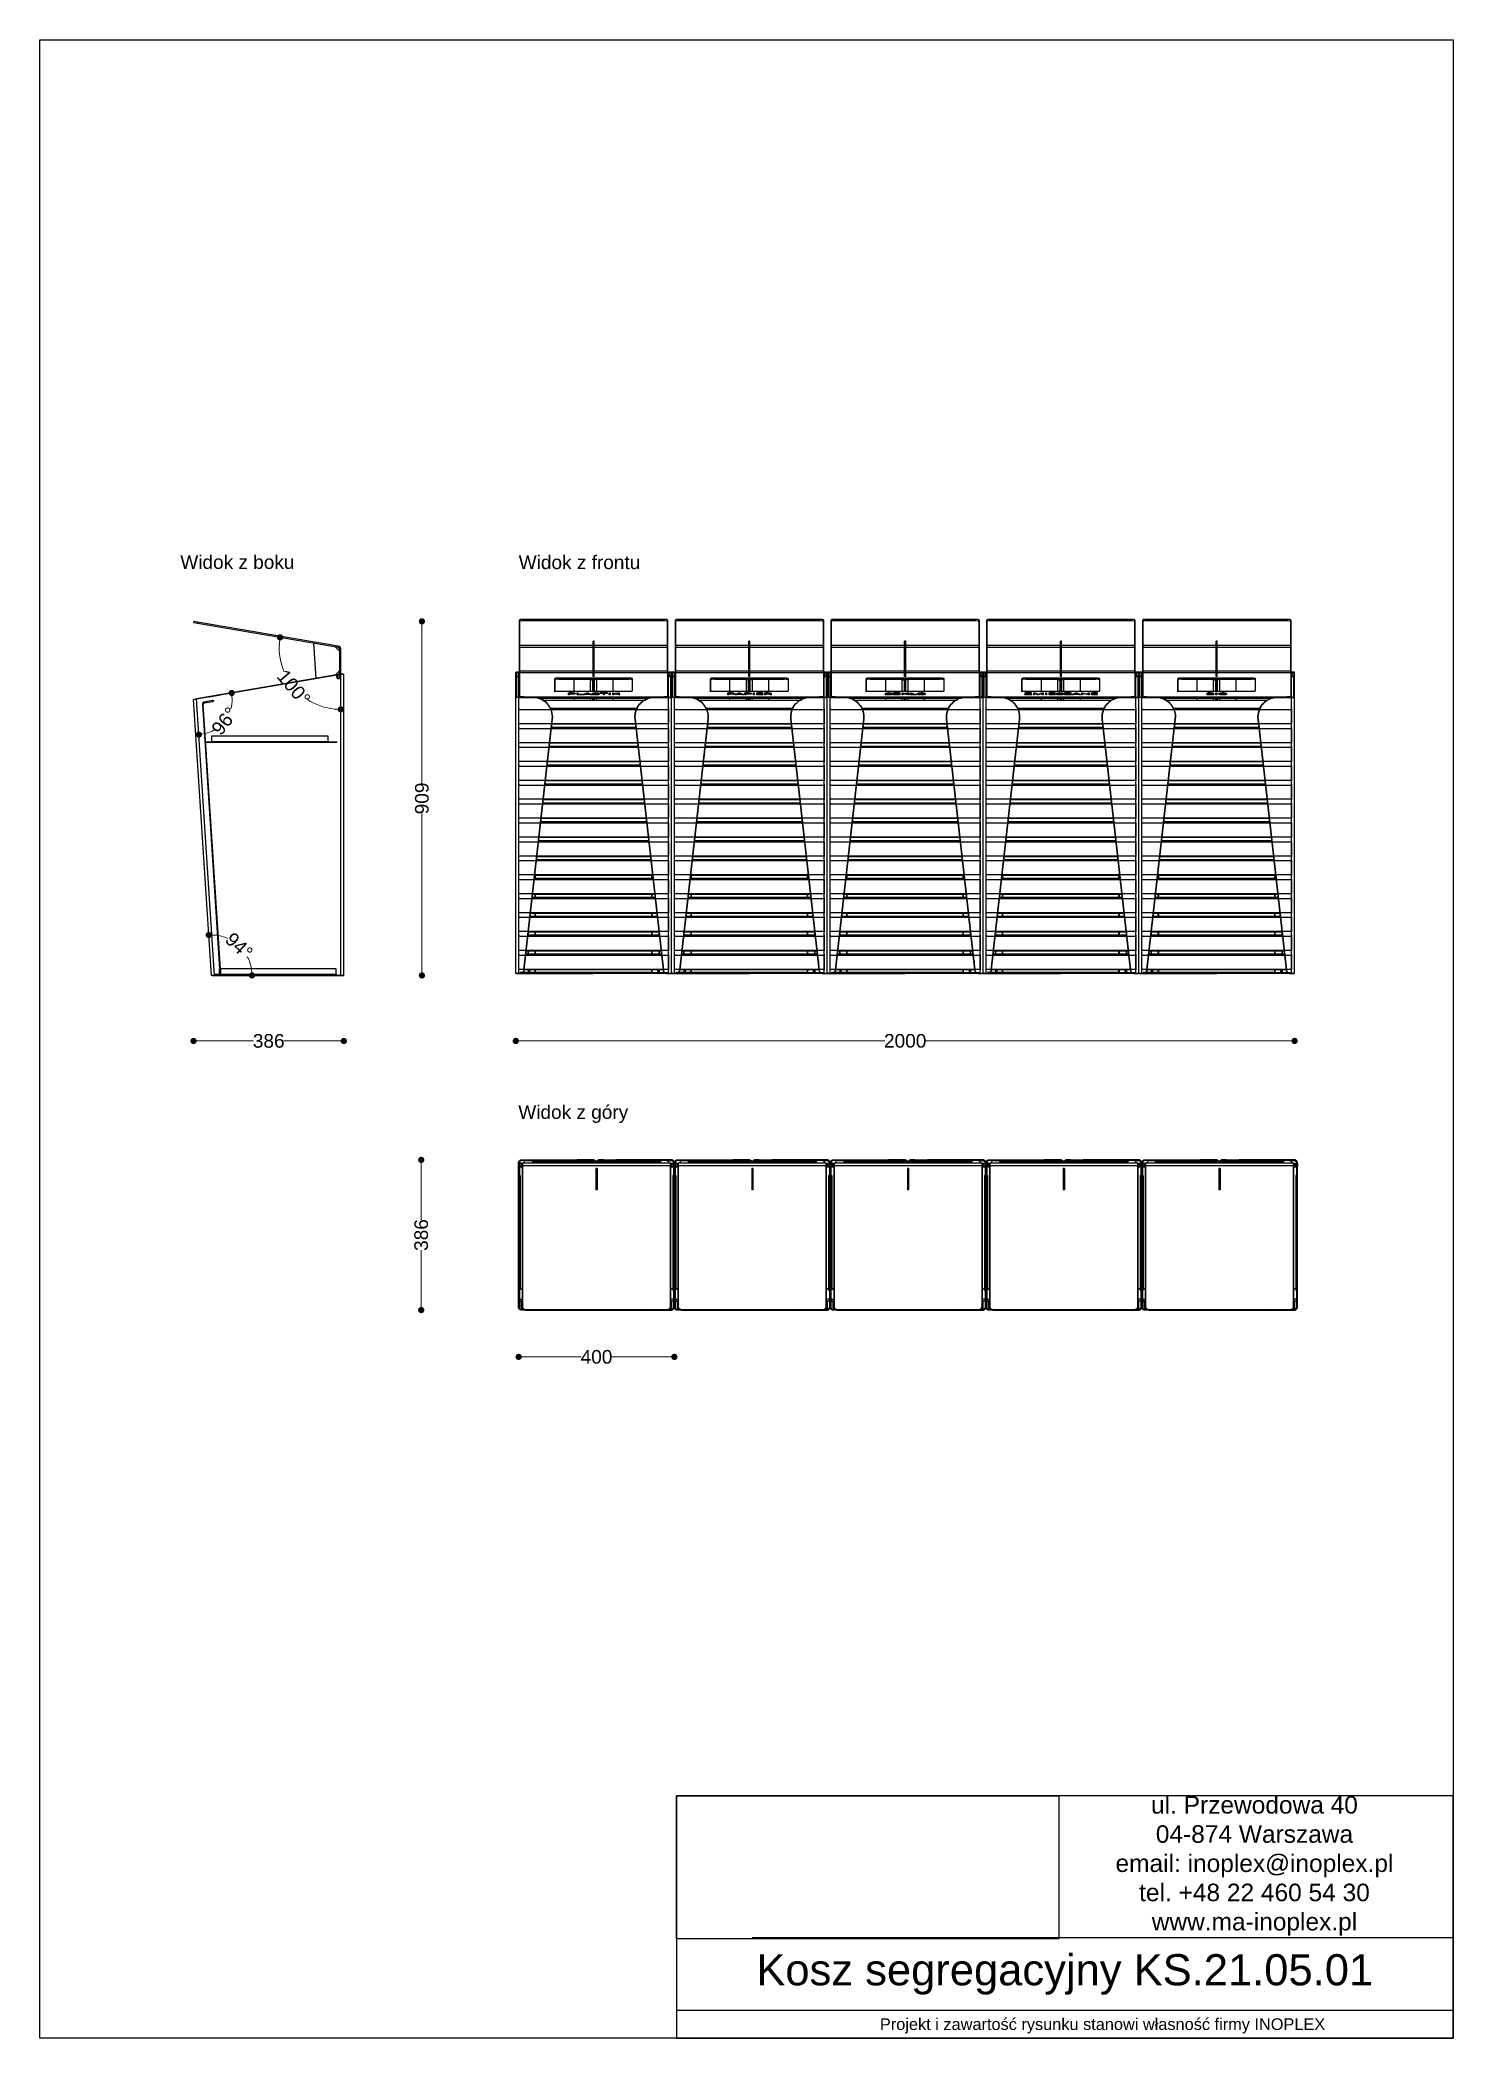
# Model space of a CAD drawing. Header units: millimetres. Extents: x 10366 to 23682, y 24552 to 29690.
# Drawn here: x 20053 to 23682, y 24558 to 29690 of the extents above; entities that cross this region are included whole.
import ezdxf

# ---------------------------------------------------------------- set-up
doc = ezdxf.new("R2010")
doc.units = ezdxf.units.MM
doc.header["$LTSCALE"] = 3
doc.layers.add('DomyÅ›lny', color=7, linetype='Continuous')
doc.styles.get("Standard").update_dxf_attribs({"font": 'arial.ttf'})
doc.dimstyles.new('MATEUSZ', dxfattribs={"dimtxt": 35, "dimasz": 16, "dimexe": 0.18, "dimexo": 0.0625, "dimgap": 0.09, "dimtad": 0, "dimdec": 0, "dimdsep": 46, "dimtxsty": 'Standard', "dimblk": 'DOT', "dimcen": 0.09, "dimse1": 1, "dimse2": 1, "dimadec": 0, "dimazin": 0, "dimtfac": 1, "dimtdec": 0, "dimtofl": 0, "dimtmove": 0, "dimatfit": 3, "dimfxl": 1, "dimtolj": 1, "dimtzin": 0, "dimlwd": 9, "dimlwe": 9, "dimarcsym": 0})
picture_1 = doc.add_image_def('image1.jpg', size_in_pixel=(1896, 709))

msp = doc.modelspace()

# ---------------------------------------------------------------- texts
for s, p in [('Widok z boku', (20413.6, 28331.1)), ('Widok z frontu', (21282.7, 28330.6)), ('Widok z góry', (21281.6, 26918.5))]:
    msp.add_text(s, height=34.962).set_placement(p)
at = {"attachment_point": 5}
for s, width, gutter_width, heights, insert, char_height in [('ul. Przewodowa 40\\P04-874 Warszawa\\Pemail: inoplex@inoplex.pl\\Ptel. +48 22 460 54 30\\Pwww.ma-inoplex.pl', 1019.877, 1, [432.7], (23172.1, 24999.8), 45), ('Kosz segregacyjny KS.21.05.01', 1993.625, 1, [0], (22684.9, 24720.9), 80), ('Projekt i zawartość rysunku stanowi własność firmy INOPLEX ', 1800.088, 12.5, [70.5], (22782, 24588.7), 30)]:
    msp.add_mtext_dynamic_manual_height_columns(s, width=width, gutter_width=gutter_width, heights=heights, dxfattribs=dict(at, insert=insert, char_height=char_height))

# ---------------------------------------------------------------- blocks, each defined once
blk = doc.blocks.new('_Dot')
at = {"color": 0, "linetype": 'ByBlock', "lineweight": -2}
blk.add_line((-0.5, 0), (-1, 0), dxfattribs=at)
at = {"color": 0, "linetype": 'ByBlock', "const_width": 0.5}
blk.add_lwpolyline([(-0.25, 0, 1), (0.25, 0, 1)], format="xyb", close=True, dxfattribs=at)
blk = doc.blocks.new('*D50')
at = {"color": 0, "lineweight": 9, "transparency": 16777216}
for p, q in [((21034.1, 28180.4), (21034.1, 27780.4)), ((21034.1, 27302.9), (21034.1, 27702.8))]:
    blk.add_line(p, q, dxfattribs=at)
at = {"layer": 'Defpoints', "color": 0, "transparency": 16777216}
for p in [(20448.1, 28196.4), (20833.5, 27286.9), (21034.1, 27286.9)]:
    blk.add_point(p, dxfattribs=at)
at = {"color": 0, "lineweight": 9, "transparency": 16777216, "xscale": 16, "yscale": 16, "zscale": 16}
for p, rotation in [((21034.1, 28196.4), 90), ((21034.1, 27286.9), 270)]:
    blk.add_blockref('_Dot', p, dxfattribs=dict(at, rotation=rotation))
at = {"color": 0, "transparency": 16777216, "insert": (21034.1, 27741.6), "char_height": 35, "attachment_point": 5, "rotation": 90}
blk.add_mtext('\\A1;909', dxfattribs=at)
blk = doc.blocks.new('*D53')
at = {"color": 0, "lineweight": 9, "transparency": 16777216}
for p, q in [((20463.6, 27118.6), (20601.8, 27118.6)), ((20817.5, 27118.6), (20679.3, 27118.6))]:
    blk.add_line(p, q, dxfattribs=at)
at = {"layer": 'Defpoints', "color": 0, "transparency": 16777216}
for p in [(20447.6, 27995.7), (20833.5, 27286.9), (20833.5, 27118.6)]:
    blk.add_point(p, dxfattribs=at)
at = {"color": 0, "lineweight": 9, "transparency": 16777216, "xscale": 16, "yscale": 16, "zscale": 16, "rotation": 180}
blk.add_blockref('_Dot', (20447.6, 27118.6), dxfattribs=at)
at = {"color": 0, "lineweight": 9, "transparency": 16777216, "xscale": 16, "yscale": 16, "zscale": 16}
blk.add_blockref('_Dot', (20833.5, 27118.6), dxfattribs=at)
at = {"color": 0, "transparency": 16777216, "insert": (20640.6, 27118.6), "char_height": 35, "attachment_point": 5}
blk.add_mtext('\\A1;386', dxfattribs=at)
blk = doc.blocks.new('*D54')
at = {"color": 0, "lineweight": 9, "transparency": 16777216}
for p, q in [((21291.1, 27118.7), (22222.5, 27118.7)), ((23259.1, 27118.7), (22327.7, 27118.7))]:
    blk.add_line(p, q, dxfattribs=at)
at = {"layer": 'Defpoints', "color": 0, "transparency": 16777216}
for p in [(21275.1, 27292.1), (23275.1, 27292.1), (23275.1, 27118.7)]:
    blk.add_point(p, dxfattribs=at)
at = {"color": 0, "lineweight": 9, "transparency": 16777216, "xscale": 16, "yscale": 16, "zscale": 16, "rotation": 180}
blk.add_blockref('_Dot', (21275.1, 27118.7), dxfattribs=at)
at = {"color": 0, "lineweight": 9, "transparency": 16777216, "xscale": 16, "yscale": 16, "zscale": 16}
blk.add_blockref('_Dot', (23275.1, 27118.7), dxfattribs=at)
at = {"color": 0, "transparency": 16777216, "insert": (22275.1, 27118.7), "char_height": 35, "attachment_point": 5}
blk.add_mtext('\\A1;2000', dxfattribs=at)
blk = doc.blocks.new('*D55')
at = {"color": 0, "lineweight": 9, "transparency": 16777216}
for p, q in [((21032.3, 26797.2), (21032.3, 26659)), ((21032.3, 26443.3), (21032.3, 26581.5))]:
    blk.add_line(p, q, dxfattribs=at)
at = {"layer": 'Defpoints', "color": 0, "transparency": 16777216}
for p in [(21290.1, 26813.2), (21032.3, 26427.3), (21290.1, 26427.3)]:
    blk.add_point(p, dxfattribs=at)
at = {"color": 0, "lineweight": 9, "transparency": 16777216, "xscale": 16, "yscale": 16, "zscale": 16}
for p, rotation in [((21032.3, 26813.2), 90), ((21032.3, 26427.3), 270)]:
    blk.add_blockref('_Dot', p, dxfattribs=dict(at, rotation=rotation))
at = {"color": 0, "transparency": 16777216, "insert": (21032.3, 26620.2), "char_height": 35, "attachment_point": 5, "rotation": 90}
blk.add_mtext('\\A1;386', dxfattribs=at)
blk = doc.blocks.new('*D56')
at = {"color": 0, "lineweight": 9, "transparency": 16777216}
for p, q in [((21298.4, 26307.1), (21443, 26307.1)), ((21666.4, 26307.1), (21521.8, 26307.1))]:
    blk.add_line(p, q, dxfattribs=at)
at = {"layer": 'Defpoints', "color": 0, "transparency": 16777216}
for p in [(21282.4, 26435), (21682.4, 26435), (21682.4, 26307.1)]:
    blk.add_point(p, dxfattribs=at)
at = {"color": 0, "lineweight": 9, "transparency": 16777216, "xscale": 16, "yscale": 16, "zscale": 16, "rotation": 180}
blk.add_blockref('_Dot', (21282.4, 26307.1), dxfattribs=at)
at = {"color": 0, "lineweight": 9, "transparency": 16777216, "xscale": 16, "yscale": 16, "zscale": 16}
blk.add_blockref('_Dot', (21682.4, 26307.1), dxfattribs=at)
at = {"color": 0, "transparency": 16777216, "insert": (21482.4, 26307.1), "char_height": 35, "attachment_point": 5}
blk.add_mtext('\\A1;400', dxfattribs=at)
blk = doc.blocks.new('*D57')
at = {"color": 0, "lineweight": 9, "transparency": 16777216}
for start, end in [(176.0481, 203.0833), (237.1683, 264.2034)]:
    blk.add_arc((20825.8, 28128.4), 158.2, start, end, dxfattribs=at)
at = {"layer": 'Defpoints', "color": 0, "transparency": 16777216}
for p in [(20457.4, 28191.7), (20818.6, 28129.7), (20680.7, 28065.3), (20825.8, 28060.7), (20825.8, 27286.9)]:
    blk.add_point(p, dxfattribs=at)
at = {"color": 0, "lineweight": 9, "transparency": 16777216, "xscale": 16, "yscale": 16, "zscale": 16}
for p, rotation in [((20669.8, 28155.2), 83.14983884541392), ((20825.8, 27970.2), 357.1017126566722)]:
    blk.add_blockref('_Dot', p, dxfattribs=dict(at, rotation=rotation))
at = {"color": 0, "transparency": 16777216, "insert": (20704.8, 28026.5), "char_height": 35, "attachment_point": 5, "rotation": 310.1258}
blk.add_mtext('\\A1;100°', dxfattribs=at)
blk = doc.blocks.new('*D58')
at = {"color": 0, "lineweight": 9, "transparency": 16777216}
for start, end in [(343.7761, 359.7386), (283.7192, 299.6817)]:
    blk.add_arc((20455.3, 27997), 91.7, start, end, dxfattribs=at)
at = {"layer": 'Defpoints', "color": 0, "transparency": 16777216}
for p in [(20825.8, 28060.7), (20455.3, 27997), (20455.3, 27997), (20508.8, 27922.6), (20501.3, 27286.9)]:
    blk.add_point(p, dxfattribs=at)
at = {"color": 0, "lineweight": 9, "transparency": 16777216, "xscale": 16, "yscale": 16, "zscale": 16}
for p, rotation in [((20545.7, 28012.5), 94.74354508636945), ((20461.2, 27905.5), 188.7142489513644)]:
    blk.add_blockref('_Dot', p, dxfattribs=dict(at, rotation=rotation))
at = {"color": 0, "transparency": 16777216, "insert": (20527.3, 27940.2), "char_height": 35, "attachment_point": 5, "rotation": 51.7289}
blk.add_mtext('\\A1;96°', dxfattribs=at)
blk = doc.blocks.new('*D59')
at = {"color": 0, "lineweight": 9, "transparency": 16777216}
for start, end in [(66.1904, 84.8825), (8.8268, 27.5189)]:
    blk.add_arc((20493.5, 27286.9), 104, start, end, dxfattribs=at)
at = {"layer": 'Defpoints', "color": 0, "transparency": 16777216}
for p in [(20447.6, 27995.7), (20582.4, 27340.8), (20493.5, 27286.9), (20501.3, 27286.9), (20825.8, 27286.9)]:
    blk.add_point(p, dxfattribs=at)
at = {"color": 0, "lineweight": 9, "transparency": 16777216, "xscale": 16, "yscale": 16, "zscale": 16}
for p, rotation in [((20486.8, 27390.6), 179.2959263810324), ((20597.5, 27286.9), 274.4134191587875)]:
    blk.add_blockref('_Dot', p, dxfattribs=dict(at, rotation=rotation))
at = {"color": 0, "transparency": 16777216, "insert": (20564.6, 27362.7), "char_height": 35, "attachment_point": 5, "rotation": 316.8547}
blk.add_mtext('\\A1;94°', dxfattribs=at)

# ---------------------------------------------------------------- dimensions: what is measured, and where the dimension line sits
for base, p1, p2, picture, middle in [((21034.1076, 27286.8928), (20448.0937, 28196.3633), (20833.5408, 27286.8928), '*D50', (21034.1076, 27741.628)), ((21032.3, 26427.3), (21290.1, 26813.2), (21290.1, 26427.3), '*D55', (21032.3, 26620.2))]:
    dim = msp.add_linear_dim(base=base, p1=p1, p2=p2, angle=90, dimstyle='MATEUSZ')
    dim.commit()
    dim.dimension.update_dxf_attribs({"geometry": picture, "text_midpoint": middle})
for base, line1, line2, picture, middle in [((20680.7, 28065.3), ((20825.8, 27286.9), (20825.8, 28060.7)), ((20457.4, 28191.7), (20818.6, 28129.7)), '*D57', (20704.8, 28026.5)), ((20508.8, 27922.6), ((20501.3, 27286.9), (20455.3, 27997)), ((20825.8, 28060.7), (20455.3, 27997)), '*D58', (20527.3, 27940.2)), ((20582.4, 27340.8), ((20493.5, 27286.9), (20447.6, 27995.7)), ((20825.8, 27286.9), (20501.3, 27286.9)), '*D59', (20564.6, 27362.7))]:
    dim = msp.add_angular_dim_2l(base=base, line1=line1, line2=line2, dimstyle='MATEUSZ')
    dim.commit()
    dim.dimension.update_dxf_attribs({"geometry": picture, "text_midpoint": middle})
for base, p1, p2, picture, middle in [((20833.5, 27118.6), (20447.6, 27995.7), (20833.5, 27286.9), '*D53', (20640.6, 27118.6)), ((23275.1, 27118.7), (21275.1, 27292.1), (23275.1, 27292.1), '*D54', (22275.1, 27118.7)), ((21682.4, 26307.1), (21282.4, 26435), (21682.4, 26435), '*D56', (21482.4, 26307.1))]:
    dim = msp.add_linear_dim(base=base, p1=p1, p2=p2, dimstyle='MATEUSZ')
    dim.commit()
    dim.dimension.update_dxf_attribs({"geometry": picture, "text_midpoint": middle})

# ---------------------------------------------------------------- linework, layer by layer
for p, q in [((23682, 24814.7), (21881.9, 24814.7)), ((23681.8, 24628.1), (21688.1, 24628.1))]:
    msp.add_line(p, q)
for points in [[(20053.2, 24557.6), (20053.2, 29689.7), (23682, 29689.7), (23682, 24557.6)], [(21688.1, 24557.6), (23682, 24557.6), (23682, 25179.3), (21688.1, 25179.3)]]:
    msp.add_lwpolyline(points, close=True)
at = {"layer": 'DomyÅ›lny'}
for p, q in [((20448.1, 28196.4), (20447.6, 28193.4)), ((20457.9, 28194.7), (20457.4, 28191.7)), ((20457.4, 28191.7), (20818.6, 28129.7)), ((20819.1, 28132.6), (20457.9, 28194.7)), ((21285.1, 28137.8), (21285.1, 28199.8)), ((21285.1, 28199.8), (21285.1, 28196.9)), ((21285.1, 28196.9), (21285.1, 28134.8)), ((21655.1, 28201.5), (21295.1, 28201.5)), ((21295.1, 28201.5), (21295.1, 28198.6)), ((21295.1, 28198.6), (21655.1, 28198.6)), ((21655.1, 28201.5), (21655.1, 28198.6)), ((21665.1, 28137.8), (21665.1, 28199.8)), ((21665.1, 28199.8), (21665.1, 28196.9)), ((21665.1, 28196.9), (21665.1, 28134.8)), ((21685.1, 28137.8), (21685.1, 28199.8)), ((21685.1, 28199.8), (21685.1, 28196.9)), ((21685.1, 28196.9), (21685.1, 28134.8)), ((22055.1, 28201.5), (21695.1, 28201.5)), ((21695.1, 28201.5), (21695.1, 28198.6)), ((21695.1, 28198.6), (22055.1, 28198.6)), ((22055.1, 28201.5), (22055.1, 28198.6)), ((22065.1, 28137.8), (22065.1, 28199.8)), ((22065.1, 28199.8), (22065.1, 28196.9)), ((22065.1, 28196.9), (22065.1, 28134.8)), ((22085.1, 28137.8), (22085.1, 28199.8)), ((22085.1, 28199.8), (22085.1, 28196.9)), ((22085.1, 28196.9), (22085.1, 28134.8)), ((22455.1, 28201.5), (22095.1, 28201.5)), ((22095.1, 28201.5), (22095.1, 28198.6)), ((22095.1, 28198.6), (22455.1, 28198.6)), ((22455.1, 28201.5), (22455.1, 28198.6)), ((22465.1, 28137.8), (22465.1, 28199.8)), ((22465.1, 28199.8), (22465.1, 28196.9)), ((22465.1, 28196.9), (22465.1, 28134.8)), ((22485.1, 28137.8), (22485.1, 28199.8)), ((22485.1, 28199.8), (22485.1, 28196.9)), ((22485.1, 28196.9), (22485.1, 28134.8)), ((22855.1, 28201.5), (22495.1, 28201.5)), ((22495.1, 28201.5), (22495.1, 28198.6)), ((22495.1, 28198.6), (22855.1, 28198.6)), ((22855.1, 28201.5), (22855.1, 28198.6)), ((22865.1, 28137.8), (22865.1, 28199.8)), ((22865.1, 28199.8), (22865.1, 28196.9)), ((22865.1, 28196.9), (22865.1, 28134.8)), ((22885.1, 28137.8), (22885.1, 28199.8)), ((22885.1, 28199.8), (22885.1, 28196.9)), ((22885.1, 28196.9), (22885.1, 28134.8)), ((23255.1, 28201.5), (22895.1, 28201.5)), ((22895.1, 28201.5), (22895.1, 28198.6)), ((22895.1, 28198.6), (23255.1, 28198.6)), ((23255.1, 28201.5), (23255.1, 28198.6)), ((23265.1, 28137.8), (23265.1, 28199.8)), ((23265.1, 28199.8), (23265.1, 28196.9)), ((23265.1, 28196.9), (23265.1, 28134.8)), ((20762.3, 28049.9), (20756.5, 28140.3)), ((20762.3, 28049.9), (20756.5, 28140.3)), ((20822.8, 28119.7), (20811.6, 28130.9)), ((20822.8, 28119.7), (20811.6, 28130.9)), ((20822.8, 28124.7), (20822.8, 28064.5)), ((20825.8, 28064.5), (20825.8, 28124.7)), ((21285.1, 28134.8), (21473.6, 28134.8)), ((21285.1, 28069.7), (21285.1, 28129.9)), ((21285.1, 28129.9), (21285.1, 28069.7)), ((21285.1, 28129.9), (21473.6, 28129.9)), ((21476.6, 28145.5), (21473.6, 28145.5)), ((21473.6, 28055.1), (21473.6, 28145.5)), ((21473.6, 28136), (21473.6, 28145.5)), ((21476.6, 28055.1), (21476.6, 28145.5)), ((21476.6, 28136), (21476.6, 28145.5)), ((21476.6, 28134.8), (21665.1, 28134.8)), ((21476.6, 28129.9), (21665.1, 28129.9)), ((21665.1, 28069.7), (21665.1, 28129.9)), ((21665.1, 28129.9), (21665.1, 28069.7)), ((21685.1, 28134.8), (21873.6, 28134.8)), ((21685.1, 28069.7), (21685.1, 28129.9)), ((21685.1, 28129.9), (21685.1, 28069.7)), ((21685.1, 28129.9), (21873.6, 28129.9)), ((21876.6, 28145.5), (21873.6, 28145.5)), ((21873.6, 28055.1), (21873.6, 28145.5)), ((21873.6, 28136), (21873.6, 28145.5)), ((21876.6, 28055.1), (21876.6, 28145.5)), ((21876.6, 28136), (21876.6, 28145.5)), ((21876.6, 28134.8), (22065.1, 28134.8)), ((21876.6, 28129.9), (22065.1, 28129.9)), ((22065.1, 28069.7), (22065.1, 28129.9)), ((22065.1, 28129.9), (22065.1, 28069.7)), ((22085.1, 28134.8), (22276.6, 28134.8)), ((22085.1, 28069.7), (22085.1, 28129.9)), ((22085.1, 28129.9), (22085.1, 28069.7)), ((22085.1, 28129.9), (22276.6, 28129.9)), ((22276.6, 28145.5), (22273.6, 28145.5)), ((22273.6, 28055.1), (22273.6, 28145.5)), ((22273.6, 28136), (22273.6, 28145.5)), ((22276.6, 28055.1), (22276.6, 28145.5)), ((22276.6, 28136), (22276.6, 28145.5)), ((22276.6, 28134.8), (22465.1, 28134.8)), ((22276.6, 28129.9), (22465.1, 28129.9)), ((22465.1, 28069.7), (22465.1, 28129.9)), ((22465.1, 28129.9), (22465.1, 28069.7)), ((22485.1, 28134.8), (22676.6, 28134.8)), ((22485.1, 28069.7), (22485.1, 28129.9)), ((22485.1, 28129.9), (22485.1, 28069.7)), ((22485.1, 28129.9), (22676.6, 28129.9)), ((22676.6, 28145.5), (22673.6, 28145.5)), ((22673.6, 28055.1), (22673.6, 28145.5)), ((22673.6, 28136), (22673.6, 28145.5)), ((22676.6, 28055.1), (22676.6, 28145.5)), ((22676.6, 28136), (22676.6, 28145.5)), ((22677.2, 28134.8), (22865.1, 28134.8)), ((22677.2, 28129.9), (22865.1, 28129.9)), ((22865.1, 28069.7), (22865.1, 28129.9)), ((22865.1, 28129.9), (22865.1, 28069.7)), ((22885.1, 28134.8), (23076.6, 28134.8)), ((22885.1, 28069.7), (22885.1, 28129.9)), ((22885.1, 28129.9), (22885.1, 28069.7)), ((22885.1, 28129.9), (23076.6, 28129.9)), ((23076.6, 28145.5), (23073.6, 28145.5)), ((23073.6, 28055.1), (23073.6, 28145.5)), ((23073.6, 28136), (23073.6, 28145.5)), ((23076.6, 28055.1), (23076.6, 28145.5)), ((23076.6, 28136), (23076.6, 28145.5)), ((23076.6, 28134.8), (23265.1, 28134.8)), ((23076.6, 28129.9), (23265.1, 28129.9)), ((23265.1, 28069.7), (23265.1, 28129.9)), ((23265.1, 28129.9), (23265.1, 28069.7)), ((20455.3, 27997), (20825.8, 28060.7)), ((20825.8, 28060.7), (20455.3, 27997)), ((20818.6, 28059.6), (20465.6, 27998.8)), ((20811.6, 28058.4), (20762.3, 28049.9)), ((20811.6, 28058.4), (20762.3, 28049.9)), ((20822.8, 28069.6), (20811.6, 28058.4)), ((20822.8, 28069.6), (20811.6, 28058.4)), ((20825.8, 27286.9), (20825.8, 28060.7)), ((20833.5, 27286.9), (20833.5, 28060.7)), ((21275.1, 28065.8), (21277.1, 28065.8)), ((21275.1, 28002.2), (21275.1, 28065.8)), ((21275.1, 27292.1), (21275.1, 28065.8)), ((21285.1, 28055.9), (21275.1, 28055.9)), ((21277.1, 28065.8), (21277.1, 28002.2)), ((21277.1, 28063.3), (21277.1, 28065.8)), ((21277.1, 28063.9), (21282.1, 28063.9)), ((21282.1, 28055.9), (21277.1, 28055.9)), ((21277.1, 28001.3), (21277.1, 28055)), ((21282.1, 28053.9), (21277.1, 28053.9)), ((21282.1, 28061.9), (21285.1, 28061.9)), ((21285.3, 28065.8), (21282.9, 28065.8)), ((21282.9, 28061.8), (21282.9, 28065.8)), ((21282.9, 28065.8), (21286.1, 28065.8)), ((21282.9, 28000.8), (21282.9, 28057.3)), ((21285.1, 28069.7), (21473.6, 28069.7)), ((21285.1, 28064.8), (21285.1, 28004)), ((21285.1, 28064.8), (21473.6, 28064.8)), ((21375.1, 28049), (21375.1, 28018.4)), ((21375.1, 28046), (21375.1, 28049)), ((21375.1, 28015.4), (21375.1, 28046)), ((21565.1, 28050.7), (21385.1, 28050.7)), ((21385.1, 28047.7), (21385.1, 28050.7)), ((21385.1, 28047.7), (21565.1, 28047.7)), ((21425.1, 28016.7), (21425.1, 28050.7)), ((21467.3, 28045.8), (21467.3, 28050.7)), ((21467.3, 28045.8), (21467.3, 28050.7)), ((21467.3, 28016.7), (21467.3, 28045.8)), ((21473.1, 28016.7), (21473.1, 28045.8)), ((21475.1, 28045.8), (21473.1, 28045.8)), ((21476.6, 28055.1), (21473.6, 28055.1)), ((21475.1, 28016.7), (21475.1, 28045.8)), ((21477.1, 28045.8), (21475.1, 28045.8)), ((21475.1, 28016.7), (21475.1, 28045.8)), ((21476.6, 28069.7), (21665.1, 28069.7)), ((21476.6, 28064.8), (21665.1, 28064.8)), ((21477.1, 28016.7), (21477.1, 28045.8)), ((21482.9, 28045.8), (21482.9, 28050.7)), ((21482.9, 28045.8), (21482.9, 28050.7)), ((21482.9, 28016.7), (21482.9, 28045.8)), ((21525.1, 28016.7), (21525.1, 28050.7)), ((21565.1, 28047.7), (21565.1, 28050.7)), ((21575.1, 28018.4), (21575.1, 28049)), ((21575.1, 28046), (21575.1, 28049)), ((21667.3, 28065.8), (21664, 28065.8)), ((21664.7, 28065.8), (21667.3, 28065.8)), ((21665.1, 28064.8), (21665.1, 28004)), ((21665.1, 28061.9), (21669.3, 28061.9)), ((21675.1, 28055.9), (21665.1, 28055.9)), ((21667.3, 28061.9), (21667.3, 28065.8)), ((21667.3, 28000.8), (21667.3, 28057.3)), ((21668.1, 28063.9), (21673.1, 28063.9)), ((21673.1, 28055.9), (21668.1, 28055.9)), ((21673.1, 28053.9), (21668.1, 28053.9)), ((21673.1, 28065.8), (21675.1, 28065.8)), ((21673.1, 28065.8), (21673.1, 28002.2)), ((21673.1, 28063.3), (21673.1, 28065.8)), ((21673.1, 28001.3), (21673.1, 28055)), ((21675.1, 28002.2), (21675.1, 28065.8)), ((21675.1, 28065.8), (21677.1, 28065.8)), ((21675.1, 28002.2), (21675.1, 28065.8)), ((21685.1, 28055.9), (21675.1, 28055.9)), ((21677.1, 28065.8), (21677.1, 28002.2)), ((21677.1, 28063.3), (21677.1, 28065.8)), ((21677.1, 28063.9), (21682.1, 28063.9)), ((21682.1, 28055.9), (21677.1, 28055.9)), ((21677.1, 28001.3), (21677.1, 28055)), ((21682.1, 28053.9), (21677.1, 28053.9)), ((21682.1, 28061.9), (21685.1, 28061.9)), ((21682.9, 28061.8), (21682.9, 28065.8)), ((21682.9, 28065.8), (21685.9, 28065.8)), ((21682.9, 28000.8), (21682.9, 28057.3)), ((21685.1, 28069.7), (21873.6, 28069.7)), ((21685.1, 28064.8), (21685.1, 28004)), ((21685.1, 28064.8), (21873.6, 28064.8)), ((21775.1, 28049), (21775.1, 28018.4)), ((21775.1, 28046), (21775.1, 28049)), ((21775.1, 28015.4), (21775.1, 28046)), ((21965.1, 28050.7), (21785.1, 28050.7)), ((21785.1, 28047.7), (21785.1, 28050.7)), ((21785.1, 28047.7), (21965.1, 28047.7)), ((21825.1, 28016.7), (21825.1, 28050.7)), ((21867.3, 28045.8), (21867.3, 28050.7)), ((21867.3, 28045.8), (21867.3, 28050.7)), ((21867.3, 28016.7), (21867.3, 28045.8)), ((21873.1, 28016.7), (21873.1, 28045.8)), ((21875.1, 28045.8), (21873.1, 28045.8)), ((21876.6, 28055.1), (21873.6, 28055.1)), ((21875.1, 28016.7), (21875.1, 28045.8)), ((21877.1, 28045.8), (21875.1, 28045.8)), ((21875.1, 28016.7), (21875.1, 28045.8)), ((21876.6, 28069.7), (22065.1, 28069.7)), ((21876.6, 28064.8), (22065.1, 28064.8)), ((21877.1, 28016.7), (21877.1, 28045.8)), ((21882.9, 28045.8), (21882.9, 28050.7)), ((21882.9, 28045.8), (21882.9, 28050.7)), ((21882.9, 28016.7), (21882.9, 28045.8)), ((21925.1, 28016.7), (21925.1, 28050.7)), ((21965.1, 28047.7), (21965.1, 28050.7)), ((21975.1, 28018.4), (21975.1, 28049)), ((21975.1, 28046), (21975.1, 28049)), ((22067.3, 28065.8), (22063.8, 28065.8)), ((22064.6, 28065.8), (22067.3, 28065.8)), ((22065.1, 28064.8), (22065.1, 28004)), ((22065.1, 28061.9), (22068.1, 28061.9)), ((22075.1, 28055.9), (22065.1, 28055.9)), ((22067.3, 28061.9), (22067.3, 28065.8)), ((22067.3, 28000.8), (22067.3, 28057.3)), ((22068.1, 28063.9), (22073.1, 28063.9)), ((22073.1, 28055.9), (22068.1, 28055.9)), ((22073.1, 28053.9), (22068.1, 28053.9)), ((22073.1, 28065.8), (22075.1, 28065.8)), ((22073.1, 28065.8), (22073.1, 28002.2)), ((22073.1, 28063.3), (22073.1, 28065.8)), ((22073.1, 28001.3), (22073.1, 28055)), ((22075.1, 28002.2), (22075.1, 28065.8)), ((22075.1, 28065.8), (22077.1, 28065.8)), ((22075.1, 28002.2), (22075.1, 28065.8)), ((22085.1, 28055.9), (22075.1, 28055.9)), ((22077.1, 28065.8), (22077.1, 28002.2)), ((22077.1, 28063.3), (22077.1, 28065.8)), ((22077.1, 28063.9), (22082.1, 28063.9)), ((22082.1, 28055.9), (22077.1, 28055.9)), ((22077.1, 28001.3), (22077.1, 28055)), ((22082.1, 28053.9), (22077.1, 28053.9)), ((22082.1, 28061.9), (22085.1, 28061.9)), ((22085.8, 28065.8), (22082.9, 28065.8)), ((22082.9, 28061.9), (22082.9, 28065.8)), ((22082.9, 28065.8), (22086.5, 28065.8)), ((22082.9, 28000.8), (22082.9, 28057.3)), ((22085.1, 28069.7), (22276.6, 28069.7)), ((22085.1, 28064.8), (22085.1, 28004)), ((22085.1, 28064.8), (22276.6, 28064.8)), ((22175.1, 28049), (22175.1, 28018.4)), ((22175.1, 28046), (22175.1, 28049)), ((22175.1, 28015.4), (22175.1, 28046)), ((22365.1, 28050.7), (22185.1, 28050.7)), ((22185.1, 28047.7), (22185.1, 28050.7)), ((22185.1, 28047.7), (22365.1, 28047.7)), ((22225.1, 28016.7), (22225.1, 28050.7)), ((22267.3, 28045.8), (22267.3, 28050.7)), ((22267.3, 28045.8), (22267.3, 28050.7)), ((22267.3, 28016.7), (22267.3, 28045.8)), ((22273.1, 28016.7), (22273.1, 28045.8)), ((22275.1, 28045.8), (22273.1, 28045.8)), ((22276.6, 28055.1), (22273.6, 28055.1)), ((22275.1, 28016.7), (22275.1, 28045.8)), ((22277.1, 28045.8), (22275.1, 28045.8)), ((22275.1, 28016.7), (22275.1, 28045.8)), ((22276.6, 28069.7), (22465.1, 28069.7)), ((22276.6, 28064.8), (22465.1, 28064.8)), ((22277.1, 28016.7), (22277.1, 28045.8)), ((22282.9, 28045.8), (22282.9, 28050.7)), ((22282.9, 28045.8), (22282.9, 28050.7)), ((22282.9, 28016.7), (22282.9, 28045.8)), ((22325.1, 28016.7), (22325.1, 28050.7)), ((22365.1, 28047.7), (22365.1, 28050.7)), ((22375.1, 28018.4), (22375.1, 28049)), ((22375.1, 28046), (22375.1, 28049)), ((22467.3, 28065.8), (22463.7, 28065.8)), ((22464.4, 28065.8), (22467.3, 28065.8)), ((22465.1, 28064.8), (22465.1, 28004)), ((22465.1, 28061.9), (22468.1, 28061.9)), ((22475.1, 28055.9), (22465.1, 28055.9)), ((22467.3, 28061.8), (22467.3, 28065.8)), ((22467.3, 28000.8), (22467.3, 28057.3)), ((22468.1, 28063.9), (22473.1, 28063.9)), ((22473.1, 28055.9), (22468.1, 28055.9)), ((22473.1, 28053.9), (22468.1, 28053.9)), ((22473.1, 28065.8), (22475.1, 28065.8)), ((22473.1, 28065.8), (22473.1, 28002.2)), ((22473.1, 28063.3), (22473.1, 28065.8)), ((22473.1, 28001.3), (22473.1, 28055)), ((22475.1, 28002.2), (22475.1, 28065.8)), ((22475.1, 28002.2), (22475.1, 28065.8)), ((22475.1, 28065.8), (22477.1, 28065.8)), ((22485.1, 28055.9), (22475.1, 28055.9)), ((22477.1, 28065.8), (22477.1, 28002.2)), ((22477.1, 28063.3), (22477.1, 28065.8)), ((22477.1, 28063.9), (22482.1, 28063.9)), ((22482.1, 28055.9), (22477.1, 28055.9)), ((22477.1, 28001.3), (22477.1, 28055)), ((22482.1, 28053.9), (22477.1, 28053.9)), ((22482.1, 28061.9), (22485.1, 28061.9)), ((22485.6, 28065.8), (22482.9, 28065.8)), ((22482.9, 28061.8), (22482.9, 28065.8)), ((22482.9, 28065.8), (22486.4, 28065.8)), ((22482.9, 28000.8), (22482.9, 28057.3)), ((22485.1, 28069.7), (22676.6, 28069.7)), ((22485.1, 28064.8), (22485.1, 28004)), ((22485.1, 28064.8), (22676.6, 28064.8)), ((22575.1, 28049), (22575.1, 28018.4)), ((22575.1, 28046), (22575.1, 28049)), ((22575.1, 28015.4), (22575.1, 28046)), ((22765.1, 28050.7), (22585.1, 28050.7)), ((22585.1, 28047.7), (22585.1, 28050.7)), ((22585.1, 28047.7), (22765.1, 28047.7)), ((22625.1, 28016.7), (22625.1, 28050.7)), ((22667.3, 28045.8), (22667.3, 28050.7)), ((22667.3, 28045.8), (22667.3, 28050.7)), ((22667.3, 28016.7), (22667.3, 28045.8)), ((22675.1, 28045.8), (22673.1, 28045.8)), ((22673.1, 28016.7), (22673.1, 28045.8)), ((22676.6, 28055.1), (22673.6, 28055.1)), ((22675.1, 28016.7), (22675.1, 28045.8)), ((22677.1, 28045.8), (22675.1, 28045.8)), ((22675.1, 28016.7), (22675.1, 28045.8)), ((22677.1, 28016.7), (22677.1, 28045.8)), ((22677.2, 28069.7), (22865.1, 28069.7)), ((22677.2, 28064.8), (22865.1, 28064.8)), ((22682.9, 28045.8), (22682.9, 28050.7)), ((22682.9, 28045.8), (22682.9, 28050.7)), ((22682.9, 28016.7), (22682.9, 28045.8)), ((22725.1, 28016.7), (22725.1, 28050.7)), ((22765.1, 28047.7), (22765.1, 28050.7)), ((22775.1, 28018.4), (22775.1, 28049)), ((22775.1, 28046), (22775.1, 28049)), ((22867.3, 28065.8), (22864.3, 28065.8)), ((22865.1, 28064.8), (22865.1, 28004)), ((22865.1, 28061.9), (22869.6, 28061.9)), ((22875.1, 28055.9), (22865.1, 28055.9)), ((22867.3, 28061.8), (22867.3, 28065.8)), ((22867.3, 28000.8), (22867.3, 28057.3)), ((22868.1, 28063.9), (22873.1, 28063.9)), ((22873.1, 28055.9), (22868.1, 28055.9)), ((22873.1, 28053.9), (22868.1, 28053.9)), ((22873.1, 28065.8), (22875.1, 28065.8)), ((22873.1, 28065.8), (22873.1, 28002.2)), ((22873.1, 28063.3), (22873.1, 28065.8)), ((22873.1, 28001.3), (22873.1, 28055)), ((22875.1, 28002.2), (22875.1, 28065.8)), ((22875.1, 28065.8), (22877.1, 28065.8)), ((22875.1, 28002.2), (22875.1, 28065.8)), ((22885.1, 28055.9), (22875.1, 28055.9)), ((22877.1, 28065.8), (22877.1, 28002.2)), ((22877.1, 28063.3), (22877.1, 28065.8)), ((22877.1, 28063.9), (22882.1, 28063.9)), ((22882.1, 28055.9), (22877.1, 28055.9)), ((22877.1, 28001.3), (22877.1, 28055)), ((22882.1, 28053.9), (22877.1, 28053.9)), ((22882.1, 28061.9), (22885.1, 28061.9)), ((22885.5, 28065.8), (22882.9, 28065.8)), ((22882.9, 28065.8), (22886.2, 28065.8)), ((22882.9, 28061.9), (22882.9, 28065.8)), ((22882.9, 28000.8), (22882.9, 28057.3)), ((22885.1, 28069.7), (23076.6, 28069.7)), ((22885.1, 28064.8), (22885.1, 28004)), ((22885.1, 28064.8), (23076.6, 28064.8)), ((22975.1, 28049), (22975.1, 28018.4)), ((22975.1, 28046), (22975.1, 28049)), ((22975.1, 28015.4), (22975.1, 28046)), ((23165.1, 28050.7), (22985.1, 28050.7)), ((22985.1, 28047.7), (22985.1, 28050.7)), ((22985.1, 28047.7), (23165.1, 28047.7)), ((23025.1, 28016.7), (23025.1, 28050.7)), ((23067.3, 28045.8), (23067.3, 28050.7)), ((23067.3, 28045.8), (23067.3, 28050.7)), ((23067.3, 28016.7), (23067.3, 28045.8)), ((23075.1, 28045.8), (23073.1, 28045.8)), ((23073.1, 28016.7), (23073.1, 28045.8)), ((23076.6, 28055.1), (23073.6, 28055.1)), ((23075.1, 28016.7), (23075.1, 28045.8)), ((23077.1, 28045.8), (23075.1, 28045.8)), ((23075.1, 28016.7), (23075.1, 28045.8)), ((23076.6, 28069.7), (23265.1, 28069.7)), ((23077.1, 28064.8), (23265.1, 28064.8)), ((23077.1, 28016.7), (23077.1, 28045.8)), ((23082.9, 28045.8), (23082.9, 28050.7)), ((23082.9, 28045.8), (23082.9, 28050.7)), ((23082.9, 28016.7), (23082.9, 28045.8)), ((23125.1, 28016.7), (23125.1, 28050.7)), ((23165.1, 28047.7), (23165.1, 28050.7)), ((23175.1, 28018.4), (23175.1, 28049)), ((23175.1, 28046), (23175.1, 28049)), ((23267.3, 28065.8), (23264.1, 28065.8)), ((23264.9, 28065.8), (23267.3, 28065.8)), ((23265.1, 28064.8), (23265.1, 28004)), ((23265.1, 28061.9), (23269.4, 28061.9)), ((23275.1, 28055.9), (23265.1, 28055.9)), ((23267.3, 28061.8), (23267.3, 28065.8)), ((23267.3, 28000.8), (23267.3, 28057.3)), ((23268.1, 28063.9), (23273.1, 28063.9)), ((23273.1, 28055.9), (23268.1, 28055.9)), ((23273.1, 28053.9), (23268.1, 28053.9)), ((23273.1, 28065.8), (23275.1, 28065.8)), ((23273.1, 28065.8), (23273.1, 28002.2)), ((23273.1, 28063.3), (23273.1, 28065.8)), ((23273.1, 28001.3), (23273.1, 28055)), ((23275.1, 28002.2), (23275.1, 28065.8)), ((23275.1, 27292.1), (23275.1, 28065.8)), ((20493.5, 27286.9), (20447.6, 27995.7)), ((20501.3, 27286.9), (20455.3, 27997)), ((20470.4, 27983.1), (20514.4, 27303.9)), ((20516.5, 27303.9), (20472.4, 27983.2)), ((20496.5, 27992.9), (20475.3, 27989.2)), ((20475.6, 27987.3), (20496.8, 27990.9)), ((20496.8, 27990.9), (20496.5, 27992.9)), ((20497.2, 28003.3), (20497, 28004.3)), ((20511.5, 28006.8), (20511.7, 28005.8)), ((20511.5, 28006.8), (20511.7, 28005.8)), ((20513.3, 28007.1), (20513.5, 28006.1)), ((21275.1, 27292.1), (21275.1, 28002.2)), ((21282.9, 28001.2), (21319.2, 28001.2)), ((21319.2, 28000.8), (21282.9, 28000.8)), ((21282.9, 27292.1), (21282.9, 28000.8)), ((21285.1, 28004), (21285.1, 28001)), ((21295.1, 28002.3), (21295.1, 27999.3)), ((21295.1, 28002.3), (21655.1, 28002.3)), ((21331.5, 27999.3), (21618.7, 27999.3)), ((21344.3, 27994.1), (21608.7, 27994.1)), ((21344.3, 27994.1), (21608.7, 27994.1)), ((21363.8, 27973.2), (21586.4, 27973.2)), ((21363.8, 27973.2), (21586.4, 27973.2)), ((21364.3, 27972.2), (21585.9, 27972.2)), ((21385.1, 28016.7), (21565.1, 28016.7)), ((21410.8, 28008.5), (21410.8, 28012.7)), ((21410.8, 28011.8), (21410.8, 28012.7)), ((21410.8, 28007.5), (21410.8, 28011.8)), ((21412.9, 28008.5), (21410.8, 28008.5)), ((21410.8, 28007.5), (21410.8, 28008.5)), ((21412.9, 28007.5), (21410.8, 28007.5)), ((21412.9, 28012.4), (21412.9, 28010.5)), ((21412.9, 28009.5), (21412.9, 28010.5)), ((21412.9, 28010.2), (21412.9, 28008.5)), ((21412.9, 28009.2), (21412.9, 28007.5)), ((21412.9, 28007.5), (21412.9, 28008.5)), ((21425.1, 27994.1), (21425.1, 28002.3)), ((21425.6, 28011.5), (21425.6, 28010.5)), ((21427.7, 28011.5), (21427.7, 28010.5)), ((21432.4, 28011.8), (21432.4, 28012.7)), ((21432.4, 28012.7), (21434.5, 28012.7)), ((21432.4, 28008.5), (21432.4, 28012.7)), ((21432.4, 28007.5), (21432.4, 28011.8)), ((21446.9, 28008.5), (21432.4, 28008.5)), ((21432.4, 28007.5), (21432.4, 28008.5)), ((21446.9, 28007.5), (21432.4, 28007.5)), ((21434.5, 28011.8), (21434.5, 28012.7)), ((21434.5, 28012.7), (21434.5, 28008.8)), ((21434.5, 28011.8), (21434.5, 28007.8)), ((21434.5, 28008.8), (21446.9, 28008.8)), ((21434.5, 28007.8), (21434.5, 28008.8)), ((21446.9, 28007.8), (21446.9, 28008.8)), ((21446.9, 28007.5), (21446.9, 28008.5)), ((21448.3, 28008.5), (21457.8, 28012.7)), ((21450.5, 28008.5), (21448.3, 28008.5)), ((21448.3, 28007.5), (21448.3, 28008.5)), ((21450.5, 28007.5), (21448.3, 28007.5)), ((21453.1, 28009.7), (21450.5, 28008.5)), ((21453.1, 28008.7), (21450.5, 28007.5)), ((21450.5, 28007.5), (21450.5, 28008.5)), ((21453.1, 28008.7), (21453.1, 28009.7)), ((21464.4, 28009.7), (21453.1, 28009.7)), ((21464.4, 28008.7), (21453.1, 28008.7)), ((21458.8, 28012.3), (21453.7, 28010)), ((21458.8, 28011.3), (21453.7, 28009)), ((21453.7, 28010), (21463.8, 28010)), ((21457.8, 28012.7), (21459.8, 28012.7)), ((21463.8, 28010), (21458.8, 28012.3)), ((21458.8, 28011.3), (21458.8, 28012.3)), ((21463.8, 28009), (21458.8, 28011.3)), ((21459.8, 28012.7), (21469.2, 28008.5)), ((21467, 28008.5), (21464.4, 28009.7)), ((21464.4, 28008.7), (21464.4, 28009.7)), ((21467, 28007.5), (21464.4, 28008.7)), ((21469.2, 28008.5), (21467, 28008.5)), ((21467, 28007.5), (21467, 28008.5)), ((21469.2, 28007.5), (21467, 28007.5)), ((21467.3, 27994.1), (21467.3, 28002.3)), ((21469.2, 28007.5), (21469.2, 28008.5)), ((21471.3, 28009.7), (21473.4, 28009.7)), ((21471.3, 28008.7), (21471.3, 28009.7)), ((21472, 28010.7), (21472, 28011.7)), ((21473.1, 27994.1), (21473.1, 28002.3)), ((21473.4, 28008.7), (21473.4, 28009.7)), ((21475.1, 27994.1), (21475.1, 28002.3)), ((21475.1, 27994.1), (21475.1, 28002.3)), ((21477.1, 27994.1), (21477.1, 28002.3)), ((21482.9, 27994.1), (21482.9, 28002.3)), ((21489, 28011.5), (21486.9, 28011.5)), ((21486.9, 28010.5), (21486.9, 28011.5)), ((21489, 28010.5), (21486.9, 28010.5)), ((21489, 28010.5), (21489, 28011.5)), ((21489.2, 28009.6), (21489.2, 28008.6)), ((21491.5, 28012.7), (21510.7, 28012.7)), ((21491.5, 28012.4), (21491.5, 28012.7)), ((21491.5, 28011.8), (21491.5, 28012.7)), ((21500, 28012.4), (21491.5, 28012.4)), ((21491.5, 28011.4), (21491.5, 28012.4)), ((21500, 28011.4), (21491.5, 28011.4)), ((21500, 28008.5), (21500, 28012.4)), ((21500, 28007.5), (21500, 28011.4)), ((21502.1, 28008.5), (21500, 28008.5)), ((21500, 28007.5), (21500, 28008.5)), ((21502.1, 28007.5), (21500, 28007.5)), ((21510.7, 28012.4), (21502.1, 28012.4)), ((21502.1, 28012.4), (21502.1, 28008.5)), ((21510.7, 28011.4), (21502.1, 28011.4)), ((21502.1, 28011.4), (21502.1, 28007.5)), ((21502.1, 28007.5), (21502.1, 28008.5)), ((21510.7, 28012.7), (21510.7, 28012.4)), ((21510.7, 28011.8), (21510.7, 28012.7)), ((21510.7, 28011.4), (21510.7, 28012.4)), ((21515.2, 28011.8), (21515.2, 28012.7)), ((21515.2, 28012.7), (21517.3, 28012.7)), ((21515.2, 28008.5), (21515.2, 28012.7)), ((21515.2, 28007.5), (21515.2, 28011.8)), ((21517.3, 28008.5), (21515.2, 28008.5)), ((21515.2, 28007.5), (21515.2, 28008.5)), ((21517.3, 28007.5), (21515.2, 28007.5)), ((21517.3, 28011.8), (21517.3, 28012.7)), ((21517.3, 28012.7), (21517.3, 28008.5)), ((21517.3, 28011.8), (21517.3, 28007.5)), ((21517.3, 28007.5), (21517.3, 28008.5)), ((21524.1, 28008.5), (21524.1, 28012.7)), ((21524.1, 28012.7), (21526.2, 28012.7)), ((21524.1, 28011.8), (21524.1, 28012.7)), ((21524.1, 28007.5), (21524.1, 28011.8)), ((21526.2, 28008.5), (21524.1, 28008.5)), ((21524.1, 28007.5), (21524.1, 28008.5)), ((21526.2, 28007.5), (21524.1, 28007.5)), ((21525.1, 27994.1), (21525.1, 28002.3)), ((21526.2, 28012.7), (21526.2, 28010.5)), ((21526.2, 28010.5), (21539, 28012.7)), ((21526.2, 28011.8), (21526.2, 28012.7)), ((21529.7, 28010.6), (21526.2, 28010)), ((21526.2, 28009.5), (21526.2, 28010.5)), ((21526.2, 28009), (21526.2, 28010)), ((21526.2, 28010), (21526.2, 28008.5)), ((21529.7, 28009.6), (21526.2, 28009)), ((21526.2, 28009), (21526.2, 28007.5)), ((21526.2, 28007.5), (21526.2, 28008.5)), ((21529.7, 28009.6), (21529.7, 28010.6)), ((21539.9, 28008.5), (21529.7, 28010.6)), ((21539.9, 28007.5), (21529.7, 28009.6)), ((21541.7, 28012.7), (21531.2, 28010.9)), ((21541.7, 28011.8), (21531.2, 28009.9)), ((21531.2, 28010.9), (21542.5, 28008.5)), ((21539, 28012.7), (21541.7, 28012.7)), ((21542.5, 28008.5), (21539.9, 28008.5)), ((21539.9, 28007.5), (21539.9, 28008.5)), ((21542.5, 28007.5), (21539.9, 28007.5)), ((21541.7, 28011.8), (21541.7, 28012.7)), ((21542.5, 28007.5), (21542.5, 28008.5)), ((21667.3, 28001.2), (21631, 28001.2)), ((21631, 28000.8), (21667.3, 28000.8)), ((21655.1, 28002.3), (21655.1, 27999.3)), ((21665.1, 28004), (21665.1, 28001)), ((21667.3, 27292.1), (21667.3, 28000.8)), ((21675.1, 27292.1), (21675.1, 28002.2)), ((21675.1, 27292.1), (21675.1, 28002.2)), ((21682.9, 28001.2), (21719.2, 28001.2)), ((21719.2, 28000.8), (21682.9, 28000.8)), ((21682.9, 27292.1), (21682.9, 28000.8)), ((21685.1, 28004), (21685.1, 28001)), ((21695.1, 28002.3), (21695.1, 27999.3)), ((21695.1, 28002.3), (22055.1, 28002.3)), ((21731.5, 27999.3), (22018.7, 27999.3)), ((21744.3, 27994.1), (22008.5, 27994.1)), ((21744.3, 27994.1), (22008.5, 27994.1)), ((21763.8, 27973.2), (21986.4, 27973.2)), ((21763.8, 27973.2), (21986.4, 27973.2)), ((21764.3, 27972.2), (21985.9, 27972.2)), ((21785.1, 28016.7), (21965.1, 28016.7)), ((21819.8, 28008.5), (21819.8, 28012.7)), ((21819.8, 28011.8), (21819.8, 28012.7)), ((21819.8, 28007.5), (21819.8, 28011.8)), ((21819.8, 28007.5), (21819.8, 28008.5)), ((21821.9, 28008.5), (21819.8, 28008.5)), ((21821.9, 28007.5), (21819.8, 28007.5)), ((21821.9, 28012.4), (21821.9, 28010.5)), ((21821.9, 28009.5), (21821.9, 28010.5)), ((21821.9, 28010.2), (21821.9, 28008.5)), ((21821.9, 28009.2), (21821.9, 28007.5)), ((21821.9, 28007.5), (21821.9, 28008.5)), ((21825.1, 27994.1), (21825.1, 28002.3)), ((21834.6, 28011.5), (21834.6, 28010.5)), ((21836.7, 28011.5), (21836.7, 28010.5)), ((21838.8, 28008.5), (21848.3, 28012.7)), ((21841, 28008.5), (21838.8, 28008.5)), ((21838.8, 28007.5), (21838.8, 28008.5)), ((21841, 28007.5), (21838.8, 28007.5)), ((21843.6, 28009.7), (21841, 28008.5)), ((21843.6, 28008.7), (21841, 28007.5)), ((21841, 28007.5), (21841, 28008.5)), ((21854.9, 28009.7), (21843.6, 28009.7)), ((21843.6, 28008.7), (21843.6, 28009.7)), ((21854.9, 28008.7), (21843.6, 28008.7)), ((21849.3, 28012.3), (21844.2, 28010)), ((21849.3, 28011.3), (21844.2, 28009)), ((21844.2, 28010), (21854.3, 28010)), ((21848.3, 28012.7), (21850.3, 28012.7)), ((21854.3, 28010), (21849.3, 28012.3)), ((21849.3, 28011.3), (21849.3, 28012.3)), ((21854.3, 28009), (21849.3, 28011.3)), ((21850.3, 28012.7), (21859.7, 28008.5)), ((21854.9, 28008.7), (21854.9, 28009.7)), ((21857.5, 28008.5), (21854.9, 28009.7)), ((21857.5, 28007.5), (21854.9, 28008.7)), ((21857.5, 28007.5), (21857.5, 28008.5)), ((21859.7, 28008.5), (21857.5, 28008.5)), ((21859.7, 28007.5), (21857.5, 28007.5)), ((21859.7, 28007.5), (21859.7, 28008.5)), ((21863.4, 28008.5), (21863.4, 28012.7)), ((21863.4, 28011.8), (21863.4, 28012.7)), ((21863.4, 28007.5), (21863.4, 28011.8)), ((21865.5, 28008.5), (21863.4, 28008.5)), ((21863.4, 28007.5), (21863.4, 28008.5)), ((21865.5, 28007.5), (21863.4, 28007.5)), ((21865.5, 28012.4), (21865.5, 28010.5)), ((21865.5, 28009.5), (21865.5, 28010.5)), ((21865.5, 28010.2), (21865.5, 28008.5)), ((21865.5, 28009.2), (21865.5, 28007.5)), ((21865.5, 28007.5), (21865.5, 28008.5)), ((21867.3, 27994.1), (21867.3, 28002.3)), ((21873.1, 27994.1), (21873.1, 28002.3)), ((21875.1, 27994.1), (21875.1, 28002.3)), ((21875.1, 27994.1), (21875.1, 28002.3)), ((21877.1, 27994.1), (21877.1, 28002.3)), ((21878.2, 28011.5), (21878.2, 28010.5)), ((21880.3, 28011.5), (21880.3, 28010.5)), ((21882.9, 27994.1), (21882.9, 28002.3)), ((21885.5, 28011.8), (21885.5, 28012.7)), ((21885.5, 28012.7), (21887.6, 28012.7)), ((21885.5, 28008.5), (21885.5, 28012.7)), ((21885.5, 28007.5), (21885.5, 28011.8)), ((21887.6, 28008.5), (21885.5, 28008.5)), ((21885.5, 28007.5), (21885.5, 28008.5)), ((21887.6, 28007.5), (21885.5, 28007.5)), ((21887.6, 28011.8), (21887.6, 28012.7)), ((21887.6, 28012.7), (21887.6, 28008.5)), ((21887.6, 28011.8), (21887.6, 28007.5)), ((21887.6, 28007.5), (21887.6, 28008.5)), ((21894.4, 28008.5), (21894.4, 28012.7)), ((21894.4, 28012.7), (21909.9, 28012.7)), ((21894.4, 28011.8), (21894.4, 28012.7)), ((21894.4, 28007.5), (21894.4, 28011.8)), ((21910, 28008.5), (21894.4, 28008.5)), ((21894.4, 28007.5), (21894.4, 28008.5)), ((21910, 28007.5), (21894.4, 28007.5)), ((21909.9, 28012.4), (21896.5, 28012.4)), ((21896.5, 28012.4), (21896.5, 28010.8)), ((21909.9, 28011.4), (21896.5, 28011.4)), ((21896.5, 28010.8), (21908.2, 28010.8)), ((21896.5, 28009.9), (21896.5, 28010.8)), ((21896.5, 28009.6), (21896.5, 28010.5)), ((21896.5, 28010.5), (21896.5, 28008.8)), ((21908.2, 28010.5), (21896.5, 28010.5)), ((21896.5, 28009.6), (21896.5, 28007.8)), ((21908.2, 28009.6), (21896.5, 28009.6)), ((21896.5, 28007.8), (21896.5, 28008.8)), ((21896.5, 28008.8), (21910, 28008.8)), ((21908.2, 28009.9), (21908.2, 28010.8)), ((21908.2, 28009.6), (21908.2, 28010.5)), ((21908.2, 28009.9), (21908.2, 28009.6)), ((21909.9, 28012.7), (21909.9, 28012.4)), ((21909.9, 28011.8), (21909.9, 28012.7)), ((21909.9, 28011.4), (21909.9, 28012.4)), ((21910, 28007.8), (21910, 28008.8)), ((21910, 28007.5), (21910, 28008.5)), ((21914.4, 28008.5), (21914.4, 28012.7)), ((21914.4, 28011.8), (21914.4, 28012.7)), ((21914.4, 28007.5), (21914.4, 28011.8)), ((21916.5, 28008.5), (21914.4, 28008.5)), ((21914.4, 28007.5), (21914.4, 28008.5)), ((21916.5, 28007.5), (21914.4, 28007.5)), ((21916.5, 28012.4), (21916.5, 28010.6)), ((21916.5, 28009.6), (21916.5, 28010.6)), ((21916.5, 28010.3), (21916.5, 28008.5)), ((21923.8, 28010.3), (21916.5, 28010.3)), ((21916.5, 28009.3), (21916.5, 28007.5)), ((21923.8, 28009.3), (21916.5, 28009.3)), ((21916.5, 28007.5), (21916.5, 28008.5)), ((21929.8, 28008.5), (21923.8, 28010.3)), ((21923.8, 28009.3), (21923.8, 28010.3)), ((21929.8, 28007.5), (21923.8, 28009.3)), ((21925.1, 27994.1), (21925.1, 28002.3)), ((21925.8, 28010.3), (21932.1, 28008.5)), ((21928.9, 28011.5), (21928.9, 28010.5)), ((21932.1, 28008.5), (21929.8, 28008.5)), ((21929.8, 28007.5), (21929.8, 28008.5)), ((21932.1, 28007.5), (21929.8, 28007.5)), ((21931, 28011.5), (21931, 28010.5)), ((21932.1, 28007.6), (21932.1, 28008.5)), ((21932.1, 28007.5), (21932.1, 28008.5)), ((22067.3, 28001.2), (22031, 28001.2)), ((22031, 28000.8), (22067.3, 28000.8)), ((22055.1, 28002.3), (22055.1, 27999.3)), ((22065.1, 28004), (22065.1, 28001)), ((22067.3, 27292.1), (22067.3, 28000.8)), ((22075.1, 27292.1), (22075.1, 28002.2)), ((22075.1, 27292.1), (22075.1, 28002.2)), ((22082.9, 28001.2), (22119.2, 28001.2)), ((22119.2, 28000.8), (22082.9, 28000.8)), ((22082.9, 27292.1), (22082.9, 28000.8)), ((22085.1, 28004), (22085.1, 28001)), ((22095.1, 28002.3), (22095.1, 27999.3)), ((22095.1, 28002.3), (22455.1, 28002.3)), ((22131.5, 27999.3), (22418.7, 27999.3)), ((22144.3, 27994.1), (22408.4, 27994.1)), ((22144.3, 27994.1), (22408.4, 27994.1)), ((22163.8, 27973.2), (22386.4, 27973.2)), ((22163.8, 27973.2), (22386.4, 27973.2)), ((22164.3, 27972.2), (22385.9, 27972.2)), ((22185.1, 28016.7), (22365.1, 28016.7)), ((22223.7, 28009.7), (22225.8, 28009.7)), ((22223.7, 28008.7), (22223.7, 28009.7)), ((22224.5, 28010.7), (22224.5, 28011.7)), ((22225.1, 27994.1), (22225.1, 28002.3)), ((22225.8, 28008.7), (22225.8, 28009.7)), ((22241.5, 28011.5), (22239.3, 28011.5)), ((22239.3, 28010.5), (22239.3, 28011.5)), ((22241.5, 28010.5), (22241.5, 28011.5)), ((22241.6, 28009.6), (22241.6, 28008.6)), ((22244.5, 28008.8), (22259.4, 28012.4)), ((22244.5, 28007.8), (22244.5, 28008.8)), ((22262.5, 28008.5), (22244.5, 28008.5)), ((22244.5, 28007.5), (22244.5, 28008.5)), ((22262.5, 28007.5), (22244.5, 28007.5)), ((22245, 28012.4), (22245, 28012.7)), ((22245, 28012.7), (22262, 28012.7)), ((22245, 28011.8), (22245, 28012.7)), ((22259.4, 28012.4), (22245, 28012.4)), ((22245, 28011.4), (22245, 28012.4)), ((22259.4, 28011.4), (22245, 28011.4)), ((22262, 28012.5), (22247.1, 28008.8)), ((22262, 28011.5), (22247.1, 28007.8)), ((22247.1, 28008.8), (22262.5, 28008.8)), ((22262, 28011.8), (22262, 28012.7)), ((22262, 28012.7), (22262, 28012.5)), ((22262, 28011.5), (22262, 28012.5)), ((22262.5, 28007.8), (22262.5, 28008.8)), ((22262.5, 28007.5), (22262.5, 28008.5)), ((22267.2, 28008.5), (22267.2, 28012.7)), ((22267.2, 28012.7), (22269.3, 28012.7)), ((22267.2, 28011.8), (22267.2, 28012.7)), ((22267.2, 28007.5), (22267.2, 28011.8)), ((22269.3, 28008.5), (22267.2, 28008.5)), ((22267.2, 28007.5), (22267.2, 28008.5)), ((22269.3, 28007.5), (22267.2, 28007.5)), ((22267.3, 27994.1), (22267.3, 28002.3)), ((22269.3, 28012.7), (22269.3, 28010.5)), ((22269.3, 28010.5), (22282.1, 28012.7)), ((22269.3, 28011.8), (22269.3, 28012.7)), ((22272.8, 28010.6), (22269.3, 28010)), ((22269.3, 28009.5), (22269.3, 28010.5)), ((22269.3, 28009), (22269.3, 28010)), ((22269.3, 28010), (22269.3, 28008.5)), ((22272.8, 28009.6), (22269.3, 28009)), ((22269.3, 28009), (22269.3, 28007.5)), ((22269.3, 28007.5), (22269.3, 28008.5)), ((22272.8, 28009.6), (22272.8, 28010.6)), ((22283, 28008.5), (22272.8, 28010.6)), ((22283, 28007.5), (22272.8, 28009.6)), ((22273.1, 27994.1), (22273.1, 28002.3)), ((22284.8, 28012.7), (22274.3, 28010.9)), ((22284.8, 28011.8), (22274.3, 28009.9)), ((22274.3, 28010.9), (22285.6, 28008.5)), ((22275.1, 27994.1), (22275.1, 28002.3)), ((22275.1, 27994.1), (22275.1, 28002.3)), ((22277.1, 27994.1), (22277.1, 28002.3)), ((22282.1, 28012.7), (22284.8, 28012.7)), ((22282.9, 27994.1), (22282.9, 28002.3)), ((22285.6, 28008.5), (22283, 28008.5)), ((22283, 28007.5), (22283, 28008.5)), ((22285.6, 28007.5), (22283, 28007.5)), ((22284.8, 28011.8), (22284.8, 28012.7)), ((22285.6, 28007.5), (22285.6, 28008.5)), ((22286.6, 28010.6), (22289.3, 28010.8)), ((22286.6, 28009.6), (22286.6, 28010.6)), ((22289.3, 28010.5), (22286.6, 28010.4)), ((22286.6, 28009.4), (22286.6, 28010.4)), ((22286.6, 28009.4), (22286.6, 28009.6)), ((22289.3, 28009.5), (22286.6, 28009.4)), ((22289.3, 28012.7), (22291.4, 28012.7)), ((22289.3, 28010.8), (22289.3, 28012.7)), ((22289.3, 28011.8), (22289.3, 28012.7)), ((22289.3, 28009.8), (22289.3, 28010.8)), ((22289.3, 28008.5), (22289.3, 28010.5)), ((22289.3, 28009.5), (22289.3, 28010.5)), ((22289.3, 28007.5), (22289.3, 28009.5)), ((22303.8, 28008.5), (22289.3, 28008.5)), ((22289.3, 28007.5), (22289.3, 28008.5)), ((22303.8, 28007.5), (22289.3, 28007.5)), ((22291.4, 28012.7), (22291.4, 28010.9)), ((22291.4, 28011.8), (22291.4, 28012.7)), ((22291.4, 28010.9), (22296.7, 28011.2)), ((22296.7, 28010.9), (22291.4, 28010.6)), ((22291.4, 28010.6), (22291.4, 28008.8)), ((22291.4, 28009.6), (22291.4, 28010.6)), ((22296.7, 28009.9), (22291.4, 28009.6)), ((22291.4, 28009.6), (22291.4, 28007.8)), ((22291.4, 28008.8), (22303.8, 28008.8)), ((22291.4, 28007.8), (22291.4, 28008.8)), ((22296.7, 28011.2), (22296.7, 28010.9)), ((22296.7, 28010.2), (22296.7, 28011.2)), ((22296.7, 28009.9), (22296.7, 28010.9)), ((22303.8, 28007.8), (22303.8, 28008.8)), ((22303.8, 28007.5), (22303.8, 28008.5)), ((22306.9, 28009.9), (22306.9, 28010.8)), ((22306.9, 28009.4), (22306.9, 28010.4)), ((22309.1, 28009.8), (22309.1, 28010.8)), ((22309.1, 28009.4), (22309.1, 28010.4)), ((22324.3, 28009.9), (22324.3, 28010.9)), ((22325.1, 27994.1), (22325.1, 28002.3)), ((22326.4, 28010.6), (22326.4, 28009.7)), ((22326.4, 28009.4), (22326.4, 28010.4)), ((22467.3, 28001.2), (22431, 28001.2)), ((22431, 28000.8), (22467.3, 28000.8)), ((22455.1, 28002.3), (22455.1, 27999.3)), ((22465.1, 28004), (22465.1, 28001)), ((22467.3, 27292.1), (22467.3, 28000.8)), ((22475.1, 27292.1), (22475.1, 28002.2)), ((22475.1, 27292.1), (22475.1, 28002.2)), ((22482.9, 28001.2), (22519.2, 28001.2)), ((22519.2, 28000.8), (22482.9, 28000.8)), ((22482.9, 27292.1), (22482.9, 28000.8)), ((22485.1, 28004), (22485.1, 28001)), ((22495.1, 28002.3), (22495.1, 27999.3)), ((22495.1, 28002.3), (22855.1, 28002.3)), ((22531.5, 27999.3), (22818.7, 27999.3)), ((22544.3, 27994.1), (22805.9, 27994.1)), ((22544.3, 27994.1), (22805.9, 27994.1)), ((22563.8, 27973.2), (22786.4, 27973.2)), ((22563.8, 27973.2), (22786.4, 27973.2)), ((22564.3, 27972.2), (22785.9, 27972.2)), ((22582.4, 28008.8), (22597.3, 28012.4)), ((22582.4, 28007.8), (22582.4, 28008.8)), ((22600.4, 28008.5), (22582.4, 28008.5)), ((22582.4, 28007.5), (22582.4, 28008.5)), ((22600.4, 28007.5), (22582.4, 28007.5)), ((22582.9, 28012.4), (22582.9, 28012.7)), ((22582.9, 28012.7), (22599.9, 28012.7)), ((22582.9, 28011.8), (22582.9, 28012.7)), ((22597.3, 28012.4), (22582.9, 28012.4)), ((22582.9, 28011.4), (22582.9, 28012.4)), ((22597.3, 28011.4), (22582.9, 28011.4)), ((22599.9, 28012.5), (22585, 28008.8)), ((22599.9, 28011.5), (22585, 28007.8)), ((22585, 28008.8), (22600.4, 28008.8)), ((22585.1, 28016.7), (22765.1, 28016.7)), ((22599.9, 28012.7), (22599.9, 28012.5)), ((22599.9, 28011.8), (22599.9, 28012.7)), ((22599.9, 28011.5), (22599.9, 28012.5)), ((22600.4, 28007.8), (22600.4, 28008.8)), ((22600.4, 28007.5), (22600.4, 28008.5)), ((22605.1, 28008.5), (22605.1, 28012.7)), ((22605.1, 28012.7), (22607.9, 28012.7)), ((22605.1, 28011.8), (22605.1, 28012.7)), ((22605.1, 28007.5), (22605.1, 28011.8)), ((22607.2, 28008.5), (22605.1, 28008.5)), ((22605.1, 28007.5), (22605.1, 28008.5)), ((22607.2, 28007.5), (22605.1, 28007.5)), ((22616.3, 28008.5), (22607, 28012.2)), ((22607, 28012.2), (22607.2, 28010.4)), ((22607, 28011.2), (22607, 28012.2)), ((22616.3, 28007.5), (22607, 28011.2)), ((22607, 28011.2), (22607.2, 28009.4)), ((22607.2, 28010.4), (22607.2, 28008.5)), ((22607.2, 28009.4), (22607.2, 28010.4)), ((22607.2, 28009.4), (22607.2, 28007.5)), ((22607.2, 28007.5), (22607.2, 28008.5)), ((22607.9, 28012.7), (22617.1, 28009)), ((22617.9, 28008.5), (22616.3, 28008.5)), ((22616.3, 28007.5), (22616.3, 28008.5)), ((22617.9, 28007.5), (22616.3, 28007.5)), ((22617.1, 28009), (22626.4, 28012.7)), ((22627.2, 28012.2), (22617.9, 28008.5)), ((22627.2, 28011.3), (22617.9, 28007.5)), ((22617.9, 28007.5), (22617.9, 28008.5)), ((22625.1, 27994.1), (22625.1, 28002.3)), ((22626.4, 28012.7), (22629.2, 28012.7)), ((22627.1, 28010.3), (22627.2, 28012.2)), ((22627.1, 28009.4), (22627.1, 28010.3)), ((22627.1, 28008.5), (22627.1, 28010.3)), ((22627.1, 28007.5), (22627.1, 28009.4)), ((22627.1, 28007.5), (22627.1, 28008.5)), ((22629.2, 28008.5), (22627.1, 28008.5)), ((22629.2, 28007.5), (22627.1, 28007.5)), ((22627.2, 28011.3), (22627.2, 28012.2)), ((22629.2, 28012.7), (22629.2, 28008.5)), ((22629.2, 28011.8), (22629.2, 28012.7)), ((22629.2, 28011.8), (22629.2, 28007.5)), ((22629.2, 28007.5), (22629.2, 28008.5)), ((22636, 28011.8), (22636, 28012.7)), ((22636, 28008.5), (22636, 28012.7)), ((22636, 28012.7), (22638.1, 28012.7)), ((22636, 28007.5), (22636, 28011.8)), ((22636, 28007.5), (22636, 28008.5)), ((22638.1, 28008.5), (22636, 28008.5)), ((22638.1, 28007.5), (22636, 28007.5)), ((22638.1, 28012.7), (22638.1, 28008.5)), ((22638.1, 28011.8), (22638.1, 28012.7)), ((22638.1, 28011.8), (22638.1, 28007.5)), ((22638.1, 28007.5), (22638.1, 28008.5)), ((22644.9, 28008.5), (22644.9, 28012.7)), ((22644.9, 28012.7), (22660.3, 28012.7)), ((22644.9, 28011.8), (22644.9, 28012.7)), ((22644.9, 28007.5), (22644.9, 28011.8)), ((22660.4, 28008.5), (22644.9, 28008.5)), ((22644.9, 28007.5), (22644.9, 28008.5)), ((22660.4, 28007.5), (22644.9, 28007.5)), ((22660.3, 28012.4), (22647, 28012.4)), ((22647, 28012.4), (22647, 28010.8)), ((22660.3, 28011.4), (22647, 28011.4)), ((22647, 28010.8), (22658.7, 28010.8)), ((22647, 28009.9), (22647, 28010.8)), ((22658.7, 28010.5), (22647, 28010.5)), ((22647, 28010.5), (22647, 28008.8)), ((22647, 28009.6), (22647, 28010.5)), ((22658.7, 28009.6), (22647, 28009.6)), ((22647, 28009.6), (22647, 28007.8)), ((22647, 28008.8), (22660.4, 28008.8)), ((22647, 28007.8), (22647, 28008.8)), ((22658.7, 28009.9), (22658.7, 28010.8)), ((22658.7, 28009.6), (22658.7, 28010.5)), ((22658.7, 28009.9), (22658.7, 28009.6)), ((22660.3, 28012.7), (22660.3, 28012.4)), ((22660.3, 28011.8), (22660.3, 28012.7)), ((22660.3, 28011.4), (22660.3, 28012.4)), ((22660.4, 28007.8), (22660.4, 28008.8)), ((22660.4, 28007.5), (22660.4, 28008.5)), ((22663.2, 28009.7), (22665.3, 28009.7)), ((22663.2, 28008.7), (22663.2, 28009.7)), ((22664, 28010.7), (22664, 28011.7)), ((22665.3, 28008.7), (22665.3, 28009.7)), ((22667.3, 27994.1), (22667.3, 28002.3)), ((22673.1, 27994.1), (22673.1, 28002.3)), ((22675.1, 27994.1), (22675.1, 28002.3)), ((22675.1, 27994.1), (22675.1, 28002.3)), ((22677.1, 27994.1), (22677.1, 28002.3)), ((22681, 28011.5), (22678.9, 28011.5)), ((22678.9, 28010.5), (22678.9, 28011.5)), ((22681, 28010.5), (22681, 28011.5)), ((22681.1, 28009.6), (22681.1, 28008.6)), ((22682.9, 27994.1), (22682.9, 28002.3)), ((22684.1, 28008.8), (22698.9, 28012.4)), ((22684.1, 28007.8), (22684.1, 28008.8)), ((22702.1, 28008.5), (22684.1, 28008.5)), ((22684.1, 28007.5), (22684.1, 28008.5)), ((22702.1, 28007.5), (22684.1, 28007.5)), ((22684.5, 28012.4), (22684.5, 28012.7)), ((22684.5, 28012.7), (22701.5, 28012.7)), ((22684.5, 28011.8), (22684.5, 28012.7)), ((22698.9, 28012.4), (22684.5, 28012.4)), ((22684.5, 28011.4), (22684.5, 28012.4)), ((22698.9, 28011.4), (22684.5, 28011.4)), ((22701.5, 28012.5), (22686.6, 28008.8)), ((22701.5, 28011.5), (22686.6, 28007.8)), ((22686.6, 28008.8), (22702.1, 28008.8)), ((22701.5, 28012.7), (22701.5, 28012.5)), ((22701.5, 28011.8), (22701.5, 28012.7)), ((22701.5, 28011.5), (22701.5, 28012.5)), ((22702.1, 28007.8), (22702.1, 28008.8)), ((22702.1, 28007.5), (22702.1, 28008.5)), ((22704.1, 28008.5), (22713.6, 28012.7)), ((22706.3, 28008.5), (22704.1, 28008.5)), ((22704.1, 28007.5), (22704.1, 28008.5)), ((22706.3, 28007.5), (22704.1, 28007.5)), ((22708.9, 28009.7), (22706.3, 28008.5)), ((22708.9, 28008.7), (22706.3, 28007.5)), ((22706.3, 28007.5), (22706.3, 28008.5)), ((22720.2, 28009.7), (22708.9, 28009.7)), ((22708.9, 28008.7), (22708.9, 28009.7)), ((22720.2, 28008.7), (22708.9, 28008.7)), ((22714.5, 28012.3), (22709.5, 28010)), ((22714.5, 28011.3), (22709.5, 28009)), ((22709.5, 28010), (22719.6, 28010)), ((22713.6, 28012.7), (22715.6, 28012.7)), ((22719.6, 28010), (22714.5, 28012.3)), ((22714.5, 28011.3), (22714.5, 28012.3)), ((22719.6, 28009), (22714.5, 28011.3)), ((22715.6, 28012.7), (22725, 28008.5)), ((22722.8, 28008.5), (22720.2, 28009.7)), ((22720.2, 28008.7), (22720.2, 28009.7)), ((22722.8, 28007.5), (22720.2, 28008.7)), ((22725, 28008.5), (22722.8, 28008.5)), ((22722.8, 28007.5), (22722.8, 28008.5)), ((22725, 28007.5), (22722.8, 28007.5)), ((22725, 28007.5), (22725, 28008.5)), ((22725.1, 27994.1), (22725.1, 28002.3)), ((22728.7, 28011.8), (22728.7, 28012.7)), ((22728.7, 28012.7), (22730.8, 28012.7)), ((22728.7, 28008.5), (22728.7, 28012.7)), ((22728.7, 28007.5), (22728.7, 28011.8)), ((22730.8, 28008.5), (22728.7, 28008.5)), ((22728.7, 28007.5), (22728.7, 28008.5)), ((22730.8, 28007.5), (22728.7, 28007.5)), ((22730.8, 28012.7), (22745.2, 28009.1)), ((22745.2, 28008.5), (22730.8, 28012.1)), ((22730.8, 28012.1), (22730.8, 28008.5)), ((22730.8, 28011.1), (22730.8, 28012.1)), ((22745.2, 28007.5), (22730.8, 28011.1)), ((22730.8, 28011.1), (22730.8, 28007.5)), ((22730.8, 28007.5), (22730.8, 28008.5)), ((22745.2, 28012.7), (22747.3, 28012.7)), ((22745.2, 28009.1), (22745.2, 28012.7)), ((22745.2, 28011.8), (22745.2, 28012.7)), ((22747.3, 28008.5), (22745.2, 28008.5)), ((22745.2, 28007.5), (22745.2, 28008.5)), ((22747.3, 28007.5), (22745.2, 28007.5)), ((22747.3, 28012.7), (22747.3, 28008.5)), ((22747.3, 28011.8), (22747.3, 28012.7)), ((22747.3, 28011.8), (22747.3, 28007.5)), ((22747.3, 28007.5), (22747.3, 28008.5)), ((22753.7, 28008.5), (22753.7, 28012.7)), ((22753.7, 28012.7), (22769.1, 28012.7)), ((22753.7, 28011.8), (22753.7, 28012.7)), ((22753.7, 28007.5), (22753.7, 28011.8)), ((22769.2, 28008.5), (22753.7, 28008.5)), ((22753.7, 28007.5), (22753.7, 28008.5)), ((22769.2, 28007.5), (22753.7, 28007.5)), ((22769.1, 28012.4), (22755.8, 28012.4)), ((22755.8, 28012.4), (22755.8, 28010.8)), ((22769.1, 28011.4), (22755.8, 28011.4)), ((22755.8, 28010.8), (22767.5, 28010.8)), ((22755.8, 28009.9), (22755.8, 28010.8)), ((22767.5, 28010.5), (22755.8, 28010.5)), ((22755.8, 28010.5), (22755.8, 28008.8)), ((22755.8, 28009.6), (22755.8, 28010.5)), ((22767.5, 28009.6), (22755.8, 28009.6)), ((22755.8, 28009.6), (22755.8, 28007.8)), ((22755.8, 28008.8), (22769.2, 28008.8)), ((22755.8, 28007.8), (22755.8, 28008.8)), ((22767.5, 28009.9), (22767.5, 28010.8)), ((22767.5, 28009.6), (22767.5, 28010.5)), ((22767.5, 28009.9), (22767.5, 28009.6)), ((22769.1, 28012.7), (22769.1, 28012.4)), ((22769.1, 28011.8), (22769.1, 28012.7)), ((22769.1, 28011.4), (22769.1, 28012.4)), ((22769.2, 28007.8), (22769.2, 28008.8)), ((22769.2, 28007.5), (22769.2, 28008.5)), ((22867.3, 28001.2), (22831, 28001.2)), ((22831, 28000.8), (22867.3, 28000.8)), ((22855.1, 28002.3), (22855.1, 27999.3)), ((22865.1, 28004), (22865.1, 28001)), ((22867.3, 27292.1), (22867.3, 28000.8)), ((22875.1, 27292.1), (22875.1, 28002.2)), ((22875.1, 27292.1), (22875.1, 28002.2)), ((22882.9, 28001.2), (22919.2, 28001.2)), ((22882.9, 27292.1), (22882.9, 28000.8)), ((22919.2, 28000.8), (22882.9, 28000.8)), ((22885.1, 28004), (22885.1, 28001)), ((22895.1, 28002.3), (22895.1, 27999.3)), ((22895.1, 28002.3), (23255.1, 28002.3)), ((22931.5, 27999.3), (23218.7, 27999.3)), ((22944.3, 27994.1), (23205.9, 27994.1)), ((22944.3, 27994.1), (23205.9, 27994.1)), ((22963.8, 27973.2), (23186.4, 27973.2)), ((22963.8, 27973.2), (23186.4, 27973.2)), ((22964.3, 27972.2), (23185.9, 27972.2)), ((22985.1, 28016.7), (23165.1, 28016.7)), ((23025.1, 27994.1), (23025.1, 28002.3)), ((23051, 28008.5), (23051, 28012.7)), ((23051, 28011.8), (23051, 28012.7)), ((23051, 28007.5), (23051, 28011.8)), ((23051, 28007.5), (23051, 28008.5)), ((23053.1, 28012.4), (23053.1, 28010.8)), ((23053.1, 28009.9), (23053.1, 28010.8)), ((23053.1, 28010.5), (23053.1, 28008.8)), ((23053.1, 28009.6), (23053.1, 28010.5)), ((23053.1, 28009.6), (23053.1, 28007.8)), ((23053.1, 28007.8), (23053.1, 28008.8)), ((23065.3, 28009.7), (23065.3, 28008.7)), ((23066.5, 28011.6), (23066.5, 28010.6)), ((23067.3, 27994.1), (23067.3, 28002.3)), ((23067.4, 28009.7), (23067.4, 28008.7)), ((23073, 28012.7), (23075.1, 28012.7)), ((23073, 28008.5), (23073, 28012.7)), ((23073, 28011.8), (23073, 28012.7)), ((23073, 28007.5), (23073, 28011.8)), ((23073, 28007.5), (23073, 28008.5)), ((23075.1, 28008.5), (23073, 28008.5)), ((23075.1, 28007.5), (23073, 28007.5)), ((23073.1, 27994.1), (23073.1, 28002.3)), ((23075.1, 28012.7), (23075.1, 28008.5)), ((23075.1, 28011.8), (23075.1, 28012.7)), ((23075.1, 28011.8), (23075.1, 28007.5)), ((23075.1, 28007.5), (23075.1, 28008.5)), ((23075.1, 27994.1), (23075.1, 28002.3)), ((23075.1, 27994.1), (23075.1, 28002.3)), ((23077.1, 27994.1), (23077.1, 28002.3)), ((23080.9, 28009.9), (23080.9, 28010.8)), ((23080.9, 28009.4), (23080.9, 28010.4)), ((23082.9, 27994.1), (23082.9, 28002.3)), ((23083, 28009.8), (23083, 28010.8)), ((23083, 28009.4), (23083, 28010.4)), ((23098.2, 28009.9), (23098.2, 28010.9)), ((23098.2, 28010.4), (23098.2, 28009.4)), ((23100.4, 28010.6), (23100.4, 28009.7)), ((23100.4, 28009.4), (23100.4, 28010.4)), ((23125.1, 27994.1), (23125.1, 28002.3)), ((23267.3, 28001.2), (23231, 28001.2)), ((23231, 28000.8), (23267.3, 28000.8)), ((23255.1, 28002.3), (23255.1, 27999.3)), ((23265.1, 28004), (23265.1, 28001)), ((23267.3, 27292.1), (23267.3, 28000.8)), ((23275.1, 27292.1), (23275.1, 28002.2)), ((21282.9, 27934.1), (21282.9, 27970.1)), ((21282.9, 27970.1), (21667.3, 27970.1)), ((21282.9, 27934.1), (21667.3, 27934.1)), ((21282.9, 27921.6), (21667.3, 27921.6)), ((21282.9, 27885.6), (21282.9, 27921.6)), ((21296.1, 27300.9), (21368.8, 27945.5)), ((21368.8, 27945.1), (21296.1, 27300.9)), ((21366.4, 27923.7), (21583.8, 27923.7)), ((21366.5, 27924.7), (21583.7, 27924.7)), ((21366.5, 27924.7), (21583.7, 27924.7)), ((21582.9, 27932.3), (21367.3, 27932.3)), ((21368.8, 27945.1), (21368.8, 27945.5)), ((21581.4, 27945.1), (21581.4, 27945.5)), ((21654.1, 27300.9), (21581.4, 27945.5)), ((21581.4, 27945.1), (21654.1, 27300.9)), ((21667.3, 27970.1), (21667.3, 27934.1)), ((21667.3, 27921.6), (21667.3, 27885.6)), ((21682.9, 27934.1), (21682.9, 27970.1)), ((21682.9, 27970.1), (22067.3, 27970.1)), ((21682.9, 27934.1), (22067.3, 27934.1)), ((21682.9, 27885.6), (21682.9, 27921.6)), ((21682.9, 27921.6), (22067.3, 27921.6)), ((21696.1, 27300.9), (21768.8, 27945.5)), ((21768.8, 27945.1), (21696.1, 27300.9)), ((21766.4, 27923.7), (21983.8, 27923.7)), ((21766.5, 27924.7), (21983.7, 27924.7)), ((21766.5, 27924.7), (21983.7, 27924.7)), ((21982.9, 27932.3), (21767.3, 27932.3)), ((21768.8, 27945.1), (21768.8, 27945.5)), ((22054.1, 27300.9), (21981.4, 27945.5)), ((21981.4, 27945.1), (21981.4, 27945.5)), ((21981.4, 27945.1), (22054.1, 27300.9)), ((22067.3, 27970.1), (22067.3, 27934.1)), ((22067.3, 27921.6), (22067.3, 27885.6)), ((22082.9, 27934.1), (22082.9, 27970.1)), ((22082.9, 27970.1), (22467.3, 27970.1)), ((22082.9, 27934.1), (22467.3, 27934.1)), ((22082.9, 27885.6), (22082.9, 27921.6)), ((22082.9, 27921.6), (22467.3, 27921.6)), ((22096.1, 27300.9), (22168.8, 27945.5)), ((22168.8, 27945.1), (22096.1, 27300.9)), ((22166.4, 27923.7), (22383.8, 27923.7)), ((22166.5, 27924.7), (22383.7, 27924.7)), ((22166.5, 27924.7), (22383.7, 27924.7)), ((22382.9, 27932.3), (22167.3, 27932.3)), ((22168.8, 27945.1), (22168.8, 27945.5)), ((22381.4, 27945.1), (22381.4, 27945.5)), ((22454.1, 27300.9), (22381.4, 27945.5)), ((22381.4, 27945.1), (22454.1, 27300.9)), ((22467.3, 27970.1), (22467.3, 27934.1)), ((22467.3, 27921.6), (22467.3, 27885.6)), ((22482.9, 27934.1), (22482.9, 27970.1)), ((22482.9, 27970.1), (22867.3, 27970.1)), ((22482.9, 27934.1), (22867.3, 27934.1)), ((22482.9, 27885.6), (22482.9, 27921.6)), ((22482.9, 27921.6), (22867.3, 27921.6)), ((22496.1, 27300.9), (22568.8, 27945.5)), ((22568.8, 27945.1), (22496.1, 27300.9)), ((22566.4, 27923.7), (22783.8, 27923.7)), ((22566.5, 27924.7), (22783.7, 27924.7)), ((22566.5, 27924.7), (22783.7, 27924.7)), ((22782.9, 27932.3), (22567.3, 27932.3)), ((22568.8, 27945.1), (22568.8, 27945.5)), ((22854.1, 27300.9), (22781.4, 27945.5)), ((22781.4, 27945.1), (22781.4, 27945.5)), ((22781.4, 27945.1), (22854.1, 27300.9)), ((22867.3, 27970.1), (22867.3, 27934.1)), ((22867.3, 27921.6), (22867.3, 27885.6)), ((22882.9, 27970.1), (23267.3, 27970.1)), ((22882.9, 27934.1), (22882.9, 27970.1)), ((22882.9, 27934.1), (23267.3, 27934.1)), ((22882.9, 27885.6), (22882.9, 27921.6)), ((22882.9, 27921.6), (23267.3, 27921.6)), ((22896.1, 27300.9), (22968.8, 27945.5)), ((22968.8, 27945.1), (22896.1, 27300.9)), ((22966.4, 27923.7), (23183.8, 27923.7)), ((22966.5, 27924.7), (23183.7, 27924.7)), ((22966.5, 27924.7), (23183.7, 27924.7)), ((23182.9, 27932.3), (22967.3, 27932.3)), ((22968.8, 27945.1), (22968.8, 27945.5)), ((23254.1, 27300.9), (23181.4, 27945.5)), ((23181.4, 27945.1), (23181.4, 27945.5)), ((23181.4, 27945.1), (23254.1, 27300.9)), ((23267.3, 27970.1), (23267.3, 27934.1)), ((23267.3, 27921.6), (23267.3, 27885.6)), ((20478.7, 27886.9), (20815.4, 27886.9)), ((20478.7, 27886.9), (20478.8, 27884.9)), ((20815.4, 27884.9), (20478.8, 27884.9)), ((20493.4, 27901.9), (20493.4, 27886.9)), ((20793.4, 27901.9), (20493.4, 27901.9)), ((20793.4, 27886.9), (20493.4, 27886.9)), ((20793.4, 27886.9), (20793.4, 27901.9)), ((20815.4, 27884.9), (20815.4, 27886.9)), ((21282.9, 27885.6), (21667.3, 27885.6)), ((21282.9, 27837.1), (21282.9, 27873)), ((21282.9, 27873), (21667.3, 27873)), ((21360.9, 27875.2), (21589.3, 27875.2)), ((21361, 27876.2), (21589.2, 27876.2)), ((21361, 27876.2), (21589.2, 27876.2)), ((21588.3, 27883.8), (21361.8, 27883.8)), ((21667.3, 27873), (21667.3, 27837.1)), ((21682.9, 27885.6), (22067.3, 27885.6)), ((21682.9, 27837.1), (21682.9, 27873)), ((21682.9, 27873), (22067.3, 27873)), ((21760.9, 27875.2), (21989.3, 27875.2)), ((21761, 27876.2), (21989.2, 27876.2)), ((21761, 27876.2), (21989.2, 27876.2)), ((21988.3, 27883.8), (21761.8, 27883.8)), ((22067.3, 27873), (22067.3, 27837.1)), ((22082.9, 27885.6), (22467.3, 27885.6)), ((22082.9, 27837.1), (22082.9, 27873)), ((22082.9, 27873), (22467.3, 27873)), ((22160.9, 27875.2), (22389.3, 27875.2)), ((22161, 27876.2), (22389.2, 27876.2)), ((22161, 27876.2), (22389.2, 27876.2)), ((22388.3, 27883.8), (22161.8, 27883.8)), ((22467.3, 27873), (22467.3, 27837.1)), ((22482.9, 27885.6), (22867.3, 27885.6)), ((22482.9, 27837.1), (22482.9, 27873)), ((22482.9, 27873), (22867.3, 27873)), ((22560.9, 27875.2), (22789.3, 27875.2)), ((22561, 27876.2), (22789.2, 27876.2)), ((22561, 27876.2), (22789.2, 27876.2)), ((22788.3, 27883.8), (22561.8, 27883.8)), ((22867.3, 27873), (22867.3, 27837.1)), ((22882.9, 27885.6), (23267.3, 27885.6)), ((22882.9, 27837.1), (22882.9, 27873)), ((22882.9, 27873), (23267.3, 27873)), ((22960.9, 27875.2), (23189.3, 27875.2)), ((22961, 27876.2), (23189.2, 27876.2)), ((22961, 27876.2), (23189.2, 27876.2)), ((23188.3, 27883.8), (22961.8, 27883.8)), ((23267.3, 27873), (23267.3, 27837.1)), ((21282.9, 27837.1), (21667.3, 27837.1)), ((21282.9, 27788.6), (21282.9, 27824.5)), ((21282.9, 27824.5), (21667.3, 27824.5)), ((21355.4, 27826.6), (21594.8, 27826.6)), ((21355.5, 27827.7), (21594.7, 27827.7)), ((21355.5, 27827.7), (21594.7, 27827.7)), ((21593.8, 27835.2), (21356.4, 27835.2)), ((21667.3, 27824.5), (21667.3, 27788.6)), ((21682.9, 27837.1), (22067.3, 27837.1)), ((21682.9, 27788.6), (21682.9, 27824.5)), ((21682.9, 27824.5), (22067.3, 27824.5)), ((21755.4, 27826.6), (21994.8, 27826.6)), ((21755.5, 27827.7), (21994.7, 27827.7)), ((21755.5, 27827.7), (21994.7, 27827.7)), ((21993.8, 27835.2), (21756.4, 27835.2)), ((22067.3, 27824.5), (22067.3, 27788.6)), ((22082.9, 27837.1), (22467.3, 27837.1)), ((22082.9, 27788.6), (22082.9, 27824.5)), ((22082.9, 27824.5), (22467.3, 27824.5)), ((22155.4, 27826.6), (22394.8, 27826.6)), ((22155.5, 27827.7), (22394.7, 27827.7)), ((22155.5, 27827.7), (22394.7, 27827.7)), ((22393.8, 27835.2), (22156.4, 27835.2)), ((22467.3, 27824.5), (22467.3, 27788.6)), ((22482.9, 27837.1), (22867.3, 27837.1)), ((22482.9, 27788.6), (22482.9, 27824.5)), ((22482.9, 27824.5), (22867.3, 27824.5)), ((22555.4, 27826.6), (22794.8, 27826.6)), ((22555.5, 27827.7), (22794.7, 27827.7)), ((22555.5, 27827.7), (22794.7, 27827.7)), ((22793.8, 27835.2), (22556.4, 27835.2)), ((22867.3, 27824.5), (22867.3, 27788.6)), ((22882.9, 27837.1), (23267.3, 27837.1)), ((22882.9, 27788.6), (22882.9, 27824.5)), ((22882.9, 27824.5), (23267.3, 27824.5)), ((22955.4, 27826.6), (23194.8, 27826.6)), ((22955.5, 27827.7), (23194.7, 27827.7)), ((22955.5, 27827.7), (23194.7, 27827.7)), ((23193.8, 27835.2), (22956.4, 27835.2)), ((23267.3, 27824.5), (23267.3, 27788.6)), ((21282.9, 27788.6), (21667.3, 27788.6)), ((21282.9, 27740.1), (21282.9, 27776)), ((21282.9, 27776), (21667.3, 27776)), ((21349.9, 27778.1), (21600.3, 27778.1)), ((21350, 27779.2), (21600.1, 27779.2)), ((21350, 27779.2), (21600.1, 27779.2)), ((21599.3, 27786.7), (21350.9, 27786.7)), ((21667.3, 27776), (21667.3, 27740.1)), ((21682.9, 27788.6), (22067.3, 27788.6)), ((21682.9, 27776), (22067.3, 27776)), ((21682.9, 27740.1), (21682.9, 27776)), ((21749.9, 27778.1), (22000.3, 27778.1)), ((21750, 27779.2), (22000.1, 27779.2)), ((21750, 27779.2), (22000.1, 27779.2)), ((21999.3, 27786.7), (21750.9, 27786.7)), ((22067.3, 27776), (22067.3, 27740.1)), ((22082.9, 27788.6), (22467.3, 27788.6)), ((22082.9, 27776), (22467.3, 27776)), ((22082.9, 27740.1), (22082.9, 27776)), ((22149.9, 27778.1), (22400.3, 27778.1)), ((22150, 27779.2), (22400.1, 27779.2)), ((22150, 27779.2), (22400.1, 27779.2)), ((22399.3, 27786.7), (22150.9, 27786.7)), ((22467.3, 27776), (22467.3, 27740.1)), ((22482.9, 27788.6), (22867.3, 27788.6)), ((22482.9, 27740.1), (22482.9, 27776)), ((22482.9, 27776), (22867.3, 27776)), ((22549.9, 27778.1), (22800.3, 27778.1)), ((22550, 27779.2), (22800.1, 27779.2)), ((22550, 27779.2), (22800.1, 27779.2)), ((22799.3, 27786.7), (22550.9, 27786.7)), ((22867.3, 27776), (22867.3, 27740.1)), ((22882.9, 27788.6), (23267.3, 27788.6)), ((22882.9, 27740.1), (22882.9, 27776)), ((22882.9, 27776), (23267.3, 27776)), ((22949.9, 27778.1), (23200.3, 27778.1)), ((22950, 27779.2), (23200.1, 27779.2)), ((22950, 27779.2), (23200.1, 27779.2)), ((23199.3, 27786.7), (22950.9, 27786.7)), ((23267.3, 27776), (23267.3, 27740.1)), ((21282.9, 27740.1), (21667.3, 27740.1)), ((21282.9, 27691.5), (21282.9, 27727.5)), ((21282.9, 27727.5), (21667.3, 27727.5)), ((21344.5, 27729.6), (21605.7, 27729.6)), ((21344.6, 27730.6), (21605.6, 27730.6)), ((21344.6, 27730.6), (21605.6, 27730.6)), ((21604.8, 27738.2), (21345.4, 27738.2)), ((21667.3, 27727.5), (21667.3, 27691.5)), ((21682.9, 27740.1), (22067.3, 27740.1)), ((21682.9, 27691.5), (21682.9, 27727.5)), ((21682.9, 27727.5), (22067.3, 27727.5)), ((21744.5, 27729.6), (22005.7, 27729.6)), ((21744.6, 27730.6), (22005.6, 27730.6)), ((21744.6, 27730.6), (22005.6, 27730.6)), ((22004.8, 27738.2), (21745.4, 27738.2)), ((22067.3, 27727.5), (22067.3, 27691.5)), ((22082.9, 27740.1), (22467.3, 27740.1)), ((22082.9, 27691.5), (22082.9, 27727.5)), ((22082.9, 27727.5), (22467.3, 27727.5)), ((22144.5, 27729.6), (22405.7, 27729.6)), ((22144.6, 27730.6), (22405.6, 27730.6)), ((22144.6, 27730.6), (22405.6, 27730.6)), ((22404.8, 27738.2), (22145.4, 27738.2)), ((22467.3, 27727.5), (22467.3, 27691.5)), ((22482.9, 27740.1), (22867.3, 27740.1)), ((22482.9, 27691.5), (22482.9, 27727.5)), ((22482.9, 27727.5), (22867.3, 27727.5)), ((22544.5, 27729.6), (22805.7, 27729.6)), ((22544.6, 27730.6), (22805.6, 27730.6)), ((22544.6, 27730.6), (22805.6, 27730.6)), ((22804.8, 27738.2), (22545.4, 27738.2)), ((22867.3, 27727.5), (22867.3, 27691.5)), ((22882.9, 27740.1), (23267.3, 27740.1)), ((22882.9, 27691.5), (22882.9, 27727.5)), ((22882.9, 27727.5), (23267.3, 27727.5)), ((22944.5, 27729.6), (23205.7, 27729.6)), ((22944.6, 27730.6), (23205.6, 27730.6)), ((22944.6, 27730.6), (23205.6, 27730.6)), ((23204.8, 27738.2), (22945.4, 27738.2)), ((23267.3, 27727.5), (23267.3, 27691.5)), ((21282.9, 27691.5), (21667.3, 27691.5)), ((21282.9, 27643), (21282.9, 27679)), ((21282.9, 27679), (21667.3, 27679)), ((21339, 27681.1), (21611.2, 27681.1)), ((21339.1, 27682.1), (21611.1, 27682.1)), ((21339.1, 27682.1), (21611.1, 27682.1)), ((21610.2, 27689.7), (21340, 27689.7)), ((21667.3, 27679), (21667.3, 27643)), ((21682.9, 27691.5), (22067.3, 27691.5)), ((21682.9, 27643), (21682.9, 27679)), ((21682.9, 27679), (22067.3, 27679)), ((21739, 27681.1), (22011.2, 27681.1)), ((21739.1, 27682.1), (22011.1, 27682.1)), ((21739.1, 27682.1), (22011.1, 27682.1)), ((22010.2, 27689.7), (21740, 27689.7)), ((22067.3, 27679), (22067.3, 27643)), ((22082.9, 27691.5), (22467.3, 27691.5)), ((22082.9, 27643), (22082.9, 27679)), ((22082.9, 27679), (22467.3, 27679)), ((22139, 27681.1), (22411.2, 27681.1)), ((22139.1, 27682.1), (22411.1, 27682.1)), ((22139.1, 27682.1), (22411.1, 27682.1)), ((22410.2, 27689.7), (22140, 27689.7)), ((22467.3, 27679), (22467.3, 27643)), ((22482.9, 27691.5), (22867.3, 27691.5)), ((22482.9, 27643), (22482.9, 27679)), ((22482.9, 27679), (22867.3, 27679)), ((22539, 27681.1), (22811.2, 27681.1)), ((22539.1, 27682.1), (22811.1, 27682.1)), ((22539.1, 27682.1), (22811.1, 27682.1)), ((22810.2, 27689.7), (22540, 27689.7)), ((22867.3, 27679), (22867.3, 27643)), ((22882.9, 27691.5), (23267.3, 27691.5)), ((22882.9, 27643), (22882.9, 27679)), ((22882.9, 27679), (23267.3, 27679)), ((22939, 27681.1), (23211.2, 27681.1)), ((22939.1, 27682.1), (23211.1, 27682.1)), ((22939.1, 27682.1), (23211.1, 27682.1)), ((23210.2, 27689.7), (22940, 27689.7)), ((23267.3, 27679), (23267.3, 27643)), ((21282.9, 27643), (21667.3, 27643)), ((21282.9, 27594.5), (21282.9, 27630.4)), ((21282.9, 27630.4), (21667.3, 27630.4)), ((21333.5, 27632.6), (21616.7, 27632.6)), ((21333.6, 27633.6), (21616.6, 27633.6)), ((21333.6, 27633.6), (21616.6, 27633.6)), ((21615.7, 27641.2), (21334.5, 27641.2)), ((21667.3, 27630.4), (21667.3, 27594.5)), ((21682.9, 27643), (22067.3, 27643)), ((21682.9, 27594.5), (21682.9, 27630.4)), ((21682.9, 27630.4), (22067.3, 27630.4)), ((21733.5, 27632.6), (22016.7, 27632.6)), ((21733.6, 27633.6), (22016.6, 27633.6)), ((21733.6, 27633.6), (22016.6, 27633.6)), ((22015.7, 27641.2), (21734.5, 27641.2)), ((22067.3, 27630.4), (22067.3, 27594.5)), ((22082.9, 27643), (22467.3, 27643)), ((22082.9, 27594.5), (22082.9, 27630.4)), ((22082.9, 27630.4), (22467.3, 27630.4)), ((22133.5, 27632.6), (22416.7, 27632.6)), ((22133.6, 27633.6), (22416.6, 27633.6)), ((22133.6, 27633.6), (22416.6, 27633.6)), ((22415.7, 27641.2), (22134.5, 27641.2)), ((22467.3, 27630.4), (22467.3, 27594.5)), ((22482.9, 27643), (22867.3, 27643)), ((22482.9, 27594.5), (22482.9, 27630.4)), ((22482.9, 27630.4), (22867.3, 27630.4)), ((22533.5, 27632.6), (22816.7, 27632.6)), ((22533.6, 27633.6), (22816.6, 27633.6)), ((22533.6, 27633.6), (22816.6, 27633.6)), ((22815.7, 27641.2), (22534.5, 27641.2)), ((22867.3, 27630.4), (22867.3, 27594.5)), ((22882.9, 27643), (23267.3, 27643)), ((22882.9, 27594.5), (22882.9, 27630.4)), ((22882.9, 27630.4), (23267.3, 27630.4)), ((22933.5, 27632.6), (23216.7, 27632.6)), ((22933.6, 27633.6), (23216.6, 27633.6)), ((22933.6, 27633.6), (23216.6, 27633.6)), ((23215.7, 27641.2), (22934.5, 27641.2)), ((23267.3, 27630.4), (23267.3, 27594.5)), ((21282.9, 27594.5), (21667.3, 27594.5)), ((21282.9, 27546), (21282.9, 27581.9)), ((21282.9, 27581.9), (21667.3, 27581.9)), ((21328, 27584), (21622.2, 27584)), ((21328.2, 27585.1), (21622, 27585.1)), ((21328.2, 27585.1), (21622, 27585.1)), ((21329, 27592.6), (21621.2, 27592.6)), ((21621.2, 27592.6), (21329, 27592.6)), ((21667.3, 27581.9), (21667.3, 27546)), ((21682.9, 27594.5), (22067.3, 27594.5)), ((21682.9, 27546), (21682.9, 27581.9)), ((21682.9, 27581.9), (22067.3, 27581.9)), ((21728, 27584), (22022.2, 27584)), ((21728.2, 27585.1), (22022, 27585.1)), ((21728.2, 27585.1), (22022, 27585.1)), ((21729, 27592.6), (22021.2, 27592.6)), ((22021.2, 27592.6), (21729, 27592.6)), ((22067.3, 27581.9), (22067.3, 27546)), ((22082.9, 27594.5), (22467.3, 27594.5)), ((22082.9, 27546), (22082.9, 27581.9)), ((22082.9, 27581.9), (22467.3, 27581.9)), ((22128, 27584), (22422.2, 27584)), ((22128.2, 27585.1), (22422, 27585.1)), ((22128.2, 27585.1), (22422, 27585.1)), ((22129, 27592.6), (22421.2, 27592.6)), ((22421.2, 27592.6), (22129, 27592.6)), ((22467.3, 27581.9), (22467.3, 27546)), ((22482.9, 27594.5), (22867.3, 27594.5)), ((22482.9, 27581.9), (22867.3, 27581.9)), ((22482.9, 27546), (22482.9, 27581.9)), ((22528, 27584), (22822.2, 27584)), ((22528.2, 27585.1), (22822, 27585.1)), ((22528.2, 27585.1), (22822, 27585.1)), ((22529, 27592.6), (22821.2, 27592.6)), ((22821.2, 27592.6), (22529, 27592.6)), ((22867.3, 27581.9), (22867.3, 27546)), ((22882.9, 27594.5), (23267.3, 27594.5)), ((22882.9, 27546), (22882.9, 27581.9)), ((22882.9, 27581.9), (23267.3, 27581.9)), ((22928, 27584), (23222.2, 27584)), ((22928.2, 27585.1), (23222, 27585.1)), ((22928.2, 27585.1), (23222, 27585.1)), ((22929, 27592.6), (23221.2, 27592.6)), ((23221.2, 27592.6), (22929, 27592.6)), ((23267.3, 27581.9), (23267.3, 27546)), ((21282.9, 27546), (21667.3, 27546)), ((21282.9, 27497.5), (21282.9, 27533.4)), ((21282.9, 27533.4), (21667.3, 27533.4)), ((21322.6, 27535.5), (21627.6, 27535.5)), ((21322.7, 27536.6), (21627.5, 27536.6)), ((21322.7, 27536.6), (21627.5, 27536.6)), ((21323.5, 27544.1), (21626.7, 27544.1)), ((21626.7, 27544.1), (21323.5, 27544.1)), ((21325.1, 27535.5), (21325.1, 27545.4)), ((21326.1, 27535.5), (21326.1, 27546)), ((21624.1, 27535.5), (21624.1, 27546)), ((21625.1, 27535.5), (21625.1, 27545.4)), ((21667.3, 27533.4), (21667.3, 27497.5)), ((21682.9, 27546), (22067.3, 27546)), ((21682.9, 27497.5), (21682.9, 27533.4)), ((21682.9, 27533.4), (22067.3, 27533.4)), ((21722.6, 27535.5), (22027.6, 27535.5)), ((21722.7, 27536.6), (22027.5, 27536.6)), ((21722.7, 27536.6), (22027.5, 27536.6)), ((21723.5, 27544.1), (22026.7, 27544.1)), ((22026.7, 27544.1), (21723.5, 27544.1)), ((21725.1, 27535.5), (21725.1, 27545.4)), ((21726.1, 27535.5), (21726.1, 27546)), ((22024.1, 27535.5), (22024.1, 27546)), ((22025.1, 27535.5), (22025.1, 27545.4)), ((22067.3, 27533.4), (22067.3, 27497.5)), ((22082.9, 27546), (22467.3, 27546)), ((22082.9, 27497.5), (22082.9, 27533.4)), ((22082.9, 27533.4), (22467.3, 27533.4)), ((22122.6, 27535.5), (22427.6, 27535.5)), ((22122.7, 27536.6), (22427.5, 27536.6)), ((22122.7, 27536.6), (22427.5, 27536.6)), ((22123.5, 27544.1), (22426.7, 27544.1)), ((22426.7, 27544.1), (22123.5, 27544.1)), ((22125.1, 27535.5), (22125.1, 27545.4)), ((22126.1, 27535.5), (22126.1, 27546)), ((22424.1, 27535.5), (22424.1, 27546)), ((22425.1, 27535.5), (22425.1, 27545.4)), ((22467.3, 27533.4), (22467.3, 27497.5)), ((22482.9, 27546), (22867.3, 27546)), ((22482.9, 27497.5), (22482.9, 27533.4)), ((22482.9, 27533.4), (22867.3, 27533.4)), ((22522.6, 27535.5), (22827.6, 27535.5)), ((22522.7, 27536.6), (22827.5, 27536.6)), ((22522.7, 27536.6), (22827.5, 27536.6)), ((22523.5, 27544.1), (22826.7, 27544.1)), ((22826.7, 27544.1), (22523.5, 27544.1)), ((22525.1, 27535.5), (22525.1, 27545.4)), ((22526.1, 27535.5), (22526.1, 27546)), ((22824.1, 27535.5), (22824.1, 27546)), ((22825.1, 27535.5), (22825.1, 27545.4)), ((22867.3, 27533.4), (22867.3, 27497.5)), ((22882.9, 27546), (23267.3, 27546)), ((22882.9, 27497.5), (22882.9, 27533.4)), ((22882.9, 27533.4), (23267.3, 27533.4)), ((22922.6, 27535.5), (23227.6, 27535.5)), ((22922.7, 27536.6), (23227.5, 27536.6)), ((22922.7, 27536.6), (23227.5, 27536.6)), ((22923.5, 27544.1), (23226.7, 27544.1)), ((23226.7, 27544.1), (22923.5, 27544.1)), ((22925.1, 27535.5), (22925.1, 27545.4)), ((22926.1, 27535.5), (22926.1, 27546)), ((23224.1, 27535.5), (23224.1, 27546)), ((23225.1, 27535.5), (23225.1, 27545.4)), ((23267.3, 27533.4), (23267.3, 27497.5)), ((21282.9, 27497.5), (21667.3, 27497.5)), ((21282.9, 27448.9), (21282.9, 27484.9)), ((21282.9, 27484.9), (21667.3, 27484.9)), ((21317.1, 27487), (21633.1, 27487)), ((21317.2, 27488), (21633, 27488)), ((21317.2, 27488), (21633, 27488)), ((21318.1, 27495.6), (21632.1, 27495.6)), ((21632.1, 27495.6), (21318.1, 27495.6)), ((21325.1, 27487), (21325.1, 27497.5)), ((21326.1, 27487), (21326.1, 27497.5)), ((21624.1, 27487), (21624.1, 27497.5)), ((21625.1, 27487), (21625.1, 27497.5)), ((21667.3, 27484.9), (21667.3, 27448.9)), ((21682.9, 27497.5), (22067.3, 27497.5)), ((21682.9, 27448.9), (21682.9, 27484.9)), ((21682.9, 27484.9), (22067.3, 27484.9)), ((21717.1, 27487), (22033.1, 27487)), ((21717.2, 27488), (22033, 27488)), ((21717.2, 27488), (22033, 27488)), ((21718.1, 27495.6), (22032.1, 27495.6)), ((22032.1, 27495.6), (21718.1, 27495.6)), ((21725.1, 27487), (21725.1, 27497.5)), ((21726.1, 27487), (21726.1, 27497.5)), ((22024.1, 27487), (22024.1, 27497.5)), ((22025.1, 27487), (22025.1, 27497.5)), ((22067.3, 27484.9), (22067.3, 27448.9)), ((22082.9, 27497.5), (22467.3, 27497.5)), ((22082.9, 27448.9), (22082.9, 27484.9)), ((22082.9, 27484.9), (22467.3, 27484.9)), ((22117.1, 27487), (22433.1, 27487)), ((22117.2, 27488), (22433, 27488)), ((22117.2, 27488), (22433, 27488)), ((22118.1, 27495.6), (22432.1, 27495.6)), ((22432.1, 27495.6), (22118.1, 27495.6)), ((22125.1, 27487), (22125.1, 27497.5)), ((22126.1, 27487), (22126.1, 27497.5)), ((22424.1, 27487), (22424.1, 27497.5)), ((22425.1, 27487), (22425.1, 27497.5)), ((22467.3, 27484.9), (22467.3, 27448.9)), ((22482.9, 27497.5), (22867.3, 27497.5)), ((22482.9, 27484.9), (22867.3, 27484.9)), ((22482.9, 27448.9), (22482.9, 27484.9)), ((22517.1, 27487), (22833.1, 27487)), ((22517.2, 27488), (22833, 27488)), ((22517.2, 27488), (22833, 27488)), ((22518.1, 27495.6), (22832.1, 27495.6)), ((22832.1, 27495.6), (22518.1, 27495.6)), ((22525.1, 27487), (22525.1, 27497.5)), ((22526.1, 27487), (22526.1, 27497.5)), ((22824.1, 27487), (22824.1, 27497.5)), ((22825.1, 27487), (22825.1, 27497.5)), ((22867.3, 27484.9), (22867.3, 27448.9)), ((22882.9, 27497.5), (23267.3, 27497.5)), ((22882.9, 27448.9), (22882.9, 27484.9)), ((22882.9, 27484.9), (23267.3, 27484.9)), ((22917.1, 27487), (23233.1, 27487)), ((22917.2, 27488), (23233, 27488)), ((22917.2, 27488), (23233, 27488)), ((22918.1, 27495.6), (23232.1, 27495.6)), ((23232.1, 27495.6), (22918.1, 27495.6)), ((22925.1, 27487), (22925.1, 27497.5)), ((22926.1, 27487), (22926.1, 27497.5)), ((23224.1, 27487), (23224.1, 27497.5)), ((23225.1, 27487), (23225.1, 27497.5)), ((23267.3, 27484.9), (23267.3, 27448.9)), ((21282.9, 27448.9), (21667.3, 27448.9)), ((21282.9, 27400.4), (21282.9, 27436.4)), ((21282.9, 27436.4), (21667.3, 27436.4)), ((21311.6, 27438.5), (21638.6, 27438.5)), ((21311.7, 27439.5), (21638.5, 27439.5)), ((21311.7, 27439.5), (21638.5, 27439.5)), ((21312.6, 27447.1), (21637.6, 27447.1)), ((21637.6, 27447.1), (21312.6, 27447.1)), ((21325.1, 27438.5), (21325.1, 27448.9)), ((21326.1, 27438.5), (21326.1, 27448.9)), ((21624.1, 27438.5), (21624.1, 27448.9)), ((21625.1, 27438.5), (21625.1, 27448.9)), ((21667.3, 27436.4), (21667.3, 27400.4)), ((21682.9, 27448.9), (22067.3, 27448.9)), ((21682.9, 27400.4), (21682.9, 27436.4)), ((21682.9, 27436.4), (22067.3, 27436.4)), ((21711.6, 27438.5), (22038.6, 27438.5)), ((21711.7, 27439.5), (22038.5, 27439.5)), ((21711.7, 27439.5), (22038.5, 27439.5)), ((21712.6, 27447.1), (22037.6, 27447.1)), ((22037.6, 27447.1), (21712.6, 27447.1)), ((21725.1, 27438.5), (21725.1, 27448.9)), ((21726.1, 27438.5), (21726.1, 27448.9)), ((22024.1, 27438.5), (22024.1, 27448.9)), ((22025.1, 27438.5), (22025.1, 27448.9)), ((22067.3, 27436.4), (22067.3, 27400.4)), ((22082.9, 27448.9), (22467.3, 27448.9)), ((22082.9, 27400.4), (22082.9, 27436.4)), ((22082.9, 27436.4), (22467.3, 27436.4)), ((22111.6, 27438.5), (22438.6, 27438.5)), ((22111.7, 27439.5), (22438.5, 27439.5)), ((22111.7, 27439.5), (22438.5, 27439.5)), ((22112.6, 27447.1), (22437.6, 27447.1)), ((22437.6, 27447.1), (22112.6, 27447.1)), ((22125.1, 27438.5), (22125.1, 27448.9)), ((22126.1, 27438.5), (22126.1, 27448.9)), ((22424.1, 27438.5), (22424.1, 27448.9)), ((22425.1, 27438.5), (22425.1, 27448.9)), ((22467.3, 27436.4), (22467.3, 27400.4)), ((22482.9, 27448.9), (22867.3, 27448.9)), ((22482.9, 27400.4), (22482.9, 27436.4)), ((22482.9, 27436.4), (22867.3, 27436.4)), ((22511.6, 27438.5), (22838.6, 27438.5)), ((22511.7, 27439.5), (22838.5, 27439.5)), ((22511.7, 27439.5), (22838.5, 27439.5)), ((22512.6, 27447.1), (22837.6, 27447.1)), ((22837.6, 27447.1), (22512.6, 27447.1)), ((22525.1, 27438.5), (22525.1, 27448.9)), ((22526.1, 27438.5), (22526.1, 27448.9)), ((22824.1, 27438.5), (22824.1, 27448.9)), ((22825.1, 27438.5), (22825.1, 27448.9)), ((22867.3, 27436.4), (22867.3, 27400.4)), ((22882.9, 27448.9), (23267.3, 27448.9)), ((22882.9, 27400.4), (22882.9, 27436.4)), ((22882.9, 27436.4), (23267.3, 27436.4)), ((22911.6, 27438.5), (23238.6, 27438.5)), ((22911.7, 27439.5), (23238.5, 27439.5)), ((22911.7, 27439.5), (23238.5, 27439.5)), ((22912.6, 27447.1), (23237.6, 27447.1)), ((23237.6, 27447.1), (22912.6, 27447.1)), ((22925.1, 27438.5), (22925.1, 27448.9)), ((22926.1, 27438.5), (22926.1, 27448.9)), ((23224.1, 27438.5), (23224.1, 27448.9)), ((23225.1, 27438.5), (23225.1, 27448.9)), ((23267.3, 27436.4), (23267.3, 27400.4)), ((21282.9, 27400.4), (21667.3, 27400.4)), ((21282.9, 27387.8), (21667.3, 27387.8)), ((21282.9, 27351.9), (21282.9, 27387.8)), ((21306.1, 27390), (21644.1, 27390)), ((21306.3, 27391), (21643.9, 27391)), ((21306.3, 27391), (21643.9, 27391)), ((21307.1, 27398.6), (21643.1, 27398.6)), ((21643.1, 27398.6), (21307.1, 27398.6)), ((21307.1, 27398.4), (21307.1, 27390.1)), ((21307.1, 27390.9), (21307.1, 27398.4)), ((21325.1, 27390), (21325.1, 27400.4)), ((21326.1, 27390), (21326.1, 27400.4)), ((21624.1, 27390), (21624.1, 27400.4)), ((21625.1, 27390), (21625.1, 27400.4)), ((21643.1, 27398.5), (21643.1, 27390.1)), ((21643.1, 27390.9), (21643.1, 27398.5)), ((21667.3, 27387.8), (21667.3, 27351.9)), ((21682.9, 27400.4), (22067.3, 27400.4)), ((21682.9, 27351.9), (21682.9, 27387.8)), ((21682.9, 27387.8), (22067.3, 27387.8)), ((21706.1, 27390), (22044.1, 27390)), ((21706.3, 27391), (22043.9, 27391)), ((21706.3, 27391), (22043.9, 27391)), ((21707.1, 27398.6), (22043.1, 27398.6)), ((22043.1, 27398.6), (21707.1, 27398.6)), ((21707.1, 27398.4), (21707.1, 27390.1)), ((21707.1, 27390.9), (21707.1, 27398.4)), ((21725.1, 27390), (21725.1, 27400.4)), ((21726.1, 27390), (21726.1, 27400.4)), ((22024.1, 27390), (22024.1, 27400.4)), ((22025.1, 27390), (22025.1, 27400.4)), ((22043.1, 27390.9), (22043.1, 27398.5)), ((22043.1, 27398.5), (22043.1, 27390.1)), ((22067.3, 27387.8), (22067.3, 27351.9)), ((22082.9, 27400.4), (22467.3, 27400.4)), ((22082.9, 27351.9), (22082.9, 27387.8)), ((22082.9, 27387.8), (22467.3, 27387.8)), ((22106.1, 27390), (22444.1, 27390)), ((22106.3, 27391), (22443.9, 27391)), ((22106.3, 27391), (22443.9, 27391)), ((22107.1, 27398.6), (22443.1, 27398.6)), ((22443.1, 27398.6), (22107.1, 27398.6)), ((22107.1, 27390.9), (22107.1, 27398.4)), ((22107.1, 27398.4), (22107.1, 27390.1)), ((22125.1, 27390), (22125.1, 27400.4)), ((22126.1, 27390), (22126.1, 27400.4)), ((22424.1, 27390), (22424.1, 27400.4)), ((22425.1, 27390), (22425.1, 27400.4)), ((22443.1, 27398.5), (22443.1, 27390.1)), ((22443.1, 27390.9), (22443.1, 27398.5)), ((22467.3, 27387.8), (22467.3, 27351.9)), ((22482.9, 27400.4), (22867.3, 27400.4)), ((22482.9, 27351.9), (22482.9, 27387.8)), ((22482.9, 27387.8), (22867.3, 27387.8)), ((22506.1, 27390), (22844.1, 27390)), ((22506.3, 27391), (22843.9, 27391)), ((22506.3, 27391), (22843.9, 27391)), ((22507.1, 27398.6), (22843.1, 27398.6)), ((22843.1, 27398.6), (22507.1, 27398.6)), ((22507.1, 27398.4), (22507.1, 27390.1)), ((22507.1, 27390.9), (22507.1, 27398.4)), ((22525.1, 27390), (22525.1, 27400.4)), ((22526.1, 27390), (22526.1, 27400.4)), ((22824.1, 27390), (22824.1, 27400.4)), ((22825.1, 27390), (22825.1, 27400.4)), ((22843.1, 27398.5), (22843.1, 27390.1)), ((22843.1, 27390.9), (22843.1, 27398.5)), ((22867.3, 27387.8), (22867.3, 27351.9)), ((22882.9, 27400.4), (23267.3, 27400.4)), ((22882.9, 27351.9), (22882.9, 27387.8)), ((22882.9, 27387.8), (23267.3, 27387.8)), ((22906.1, 27390), (23244.1, 27390)), ((22906.3, 27391), (23243.9, 27391)), ((22906.3, 27391), (23243.9, 27391)), ((22907.1, 27398.6), (23243.1, 27398.6)), ((23243.1, 27398.6), (22907.1, 27398.6)), ((22907.1, 27390.9), (22907.1, 27398.4)), ((22907.1, 27398.4), (22907.1, 27390.1)), ((22925.1, 27390), (22925.1, 27400.4)), ((22926.1, 27390), (22926.1, 27400.4)), ((23224.1, 27390), (23224.1, 27400.4)), ((23225.1, 27390), (23225.1, 27400.4)), ((23243.1, 27398.5), (23243.1, 27390.1)), ((23243.1, 27390.9), (23243.1, 27398.5)), ((23267.3, 27387.8), (23267.3, 27351.9)), ((20513.5, 27303.9), (20513.5, 27288.9)), ((20813.5, 27303.9), (20513.5, 27303.9)), ((20514.4, 27303.9), (20514.4, 27288.9)), ((20516.5, 27303.9), (20516.5, 27288.9)), ((20813.5, 27288.9), (20813.5, 27303.9)), ((21282.9, 27351.9), (21667.3, 27351.9)), ((21282.9, 27303.4), (21282.9, 27339.3)), ((21282.9, 27339.3), (21667.3, 27339.3)), ((21282.9, 27303.4), (21667.3, 27303.4)), ((21300.7, 27341.4), (21649.5, 27341.4)), ((21300.8, 27342.5), (21649.4, 27342.5)), ((21300.8, 27342.5), (21649.4, 27342.5)), ((21301.6, 27350), (21648.6, 27350)), ((21648.6, 27350), (21301.6, 27350)), ((21307.1, 27351.9), (21307.1, 27339.3)), ((21307.1, 27341.4), (21307.1, 27351.9)), ((21307.1, 27303.4), (21307.1, 27294.1)), ((21307.1, 27303.4), (21307.1, 27294.1)), ((21310.1, 27294.1), (21310.1, 27303.4)), ((21310.1, 27303.4), (21310.1, 27294.1)), ((21325.1, 27341.4), (21325.1, 27351.9)), ((21325.1, 27294.1), (21325.1, 27303.4)), ((21326.1, 27341.4), (21326.1, 27351.9)), ((21326.1, 27295.1), (21326.1, 27303.4)), ((21624.1, 27341.4), (21624.1, 27351.9)), ((21624.1, 27295.1), (21624.1, 27303.4)), ((21625.1, 27341.4), (21625.1, 27351.9)), ((21625.1, 27294.1), (21625.1, 27303.4)), ((21640.1, 27303.4), (21640.1, 27294.1)), ((21640.1, 27294.1), (21640.1, 27303.4)), ((21643.1, 27351.9), (21643.1, 27339.3)), ((21643.1, 27341.4), (21643.1, 27351.9)), ((21643.1, 27303.4), (21643.1, 27294.1)), ((21643.1, 27303.4), (21643.1, 27294.1)), ((21667.3, 27339.3), (21667.3, 27303.4)), ((21682.9, 27351.9), (22067.3, 27351.9)), ((21682.9, 27303.4), (21682.9, 27339.3)), ((21682.9, 27339.3), (22067.3, 27339.3)), ((21682.9, 27303.4), (22067.3, 27303.4)), ((21700.7, 27341.4), (22049.5, 27341.4)), ((21700.8, 27342.5), (22049.4, 27342.5)), ((21700.8, 27342.5), (22049.4, 27342.5)), ((21701.6, 27350), (22048.6, 27350)), ((22048.6, 27350), (21701.6, 27350)), ((21707.1, 27351.9), (21707.1, 27339.3)), ((21707.1, 27341.4), (21707.1, 27351.9)), ((21707.1, 27303.4), (21707.1, 27294.1)), ((21707.1, 27303.4), (21707.1, 27294.1)), ((21710.1, 27294.1), (21710.1, 27303.4)), ((21710.1, 27303.4), (21710.1, 27294.1)), ((21725.1, 27341.4), (21725.1, 27351.9)), ((21725.1, 27294.1), (21725.1, 27303.4)), ((21726.1, 27341.4), (21726.1, 27351.9)), ((21726.1, 27295.1), (21726.1, 27303.4)), ((22024.1, 27341.4), (22024.1, 27351.9)), ((22024.1, 27295.1), (22024.1, 27303.4)), ((22025.1, 27341.4), (22025.1, 27351.9)), ((22025.1, 27294.1), (22025.1, 27303.4)), ((22040.1, 27303.4), (22040.1, 27294.1)), ((22040.1, 27294.1), (22040.1, 27303.4)), ((22043.1, 27341.4), (22043.1, 27351.9)), ((22043.1, 27351.9), (22043.1, 27339.3)), ((22043.1, 27303.4), (22043.1, 27294.1)), ((22043.1, 27303.4), (22043.1, 27294.1)), ((22067.3, 27339.3), (22067.3, 27303.4)), ((22082.9, 27351.9), (22467.3, 27351.9)), ((22082.9, 27303.4), (22082.9, 27339.3)), ((22082.9, 27339.3), (22467.3, 27339.3)), ((22082.9, 27303.4), (22467.3, 27303.4)), ((22100.7, 27341.4), (22449.5, 27341.4)), ((22100.8, 27342.5), (22449.4, 27342.5)), ((22100.8, 27342.5), (22449.4, 27342.5)), ((22101.6, 27350), (22448.6, 27350)), ((22448.6, 27350), (22101.6, 27350)), ((22107.1, 27341.4), (22107.1, 27351.9)), ((22107.1, 27351.9), (22107.1, 27339.3)), ((22107.1, 27303.4), (22107.1, 27294.1)), ((22107.1, 27303.4), (22107.1, 27294.1)), ((22110.1, 27294.1), (22110.1, 27303.4)), ((22110.1, 27303.4), (22110.1, 27294.1)), ((22125.1, 27341.4), (22125.1, 27351.9)), ((22125.1, 27294.1), (22125.1, 27303.4)), ((22126.1, 27341.4), (22126.1, 27351.9)), ((22126.1, 27295.1), (22126.1, 27303.4)), ((22424.1, 27341.4), (22424.1, 27351.9)), ((22424.1, 27295.1), (22424.1, 27303.4)), ((22425.1, 27341.4), (22425.1, 27351.9)), ((22425.1, 27294.1), (22425.1, 27303.4)), ((22440.1, 27303.4), (22440.1, 27294.1)), ((22440.1, 27294.1), (22440.1, 27303.4)), ((22443.1, 27351.9), (22443.1, 27339.3)), ((22443.1, 27341.4), (22443.1, 27351.9)), ((22443.1, 27303.4), (22443.1, 27294.1)), ((22443.1, 27303.4), (22443.1, 27294.1)), ((22467.3, 27339.3), (22467.3, 27303.4)), ((22482.9, 27351.9), (22867.3, 27351.9)), ((22482.9, 27303.4), (22482.9, 27339.3)), ((22482.9, 27339.3), (22867.3, 27339.3)), ((22482.9, 27303.4), (22867.3, 27303.4)), ((22500.7, 27341.4), (22849.5, 27341.4)), ((22500.8, 27342.5), (22849.4, 27342.5)), ((22500.8, 27342.5), (22849.4, 27342.5)), ((22501.6, 27350), (22848.6, 27350)), ((22848.6, 27350), (22501.6, 27350)), ((22507.1, 27351.9), (22507.1, 27339.3)), ((22507.1, 27341.4), (22507.1, 27351.9)), ((22507.1, 27303.4), (22507.1, 27294.1)), ((22507.1, 27303.4), (22507.1, 27294.1)), ((22510.1, 27294.1), (22510.1, 27303.4)), ((22510.1, 27303.4), (22510.1, 27294.1)), ((22525.1, 27341.4), (22525.1, 27351.9)), ((22525.1, 27294.1), (22525.1, 27303.4)), ((22526.1, 27341.4), (22526.1, 27351.9)), ((22526.1, 27295.1), (22526.1, 27303.4)), ((22824.1, 27341.4), (22824.1, 27351.9)), ((22824.1, 27295.1), (22824.1, 27303.4)), ((22825.1, 27341.4), (22825.1, 27351.9)), ((22825.1, 27294.1), (22825.1, 27303.4)), ((22840.1, 27303.4), (22840.1, 27294.1)), ((22840.1, 27294.1), (22840.1, 27303.4)), ((22843.1, 27351.9), (22843.1, 27339.3)), ((22843.1, 27341.4), (22843.1, 27351.9)), ((22843.1, 27303.4), (22843.1, 27294.1)), ((22843.1, 27303.4), (22843.1, 27294.1)), ((22867.3, 27339.3), (22867.3, 27303.4)), ((22882.9, 27351.9), (23267.3, 27351.9)), ((22882.9, 27303.4), (22882.9, 27339.3)), ((22882.9, 27339.3), (23267.3, 27339.3)), ((22882.9, 27303.4), (23267.3, 27303.4)), ((22900.7, 27341.4), (23249.5, 27341.4)), ((22900.8, 27342.5), (23249.4, 27342.5)), ((22900.8, 27342.5), (23249.4, 27342.5)), ((22901.6, 27350), (23248.6, 27350)), ((23248.6, 27350), (22901.6, 27350)), ((22907.1, 27341.4), (22907.1, 27351.9)), ((22907.1, 27351.9), (22907.1, 27339.3)), ((22907.1, 27303.4), (22907.1, 27294.1)), ((22907.1, 27303.4), (22907.1, 27294.1)), ((22910.1, 27303.4), (22910.1, 27294.1)), ((22910.1, 27294.1), (22910.1, 27303.4)), ((22925.1, 27341.4), (22925.1, 27351.9)), ((22925.1, 27294.1), (22925.1, 27303.4)), ((22926.1, 27341.4), (22926.1, 27351.9)), ((22926.1, 27295.1), (22926.1, 27303.4)), ((23224.1, 27341.4), (23224.1, 27351.9)), ((23224.1, 27295.1), (23224.1, 27303.4)), ((23225.1, 27341.4), (23225.1, 27351.9)), ((23225.1, 27294.1), (23225.1, 27303.4)), ((23240.1, 27294.1), (23240.1, 27303.4)), ((23240.1, 27303.4), (23240.1, 27294.1)), ((23243.1, 27351.9), (23243.1, 27339.3)), ((23243.1, 27341.4), (23243.1, 27351.9)), ((23243.1, 27303.4), (23243.1, 27294.1)), ((23243.1, 27303.4), (23243.1, 27294.1)), ((23267.3, 27339.3), (23267.3, 27303.4)), ((20495.6, 27286.9), (20501.3, 27286.9)), ((20514.2, 27288.9), (20501.3, 27288.9)), ((20501.3, 27288.9), (20501.3, 27286.9)), ((20815.4, 27286.9), (20501.3, 27286.9)), ((20501.3, 27286.9), (20825.8, 27286.9)), ((20825.8, 27286.9), (20501.3, 27286.9)), ((20813.5, 27288.9), (20513.5, 27288.9)), ((20514.2, 27288.9), (20815.4, 27288.9)), ((20514.4, 27288.9), (20516.5, 27288.9)), ((20815.4, 27286.9), (20815.4, 27288.9)), ((20815.4, 27286.9), (20831.5, 27286.9)), ((21277.1, 27292.1), (21277.1, 27294.1)), ((21277.1, 27292.1), (21286.1, 27292.1)), ((21282.9, 27292.1), (21286.2, 27292.1)), ((21286.2, 27292.1), (21282.9, 27292.1)), ((21475.1, 27294.1), (21286.1, 27294.1)), ((21286.1, 27294.1), (21286.1, 27292.1)), ((21286.1, 27292.1), (21475.1, 27292.1)), ((21654, 27301.5), (21296.2, 27301.5)), ((21326.1, 27295.1), (21624.1, 27295.1)), ((21345.1, 27292.1), (21345.1, 27294.1)), ((21467.3, 27292.1), (21467.3, 27294.1)), ((21475.1, 27294.1), (21475.1, 27292.1)), ((21475.1, 27294.1), (21664.1, 27294.1)), ((21475.1, 27294.1), (21475.1, 27292.1)), ((21664.1, 27292.1), (21475.1, 27292.1)), ((21482.9, 27292.1), (21482.9, 27294.1)), ((21605.1, 27292.1), (21605.1, 27294.1)), ((21633.5, 27292.1), (21633.5, 27294.1)), ((21644.5, 27292.1), (21644.5, 27294.1)), ((21667.3, 27292.1), (21664, 27292.1)), ((21664, 27292.1), (21667.3, 27292.1)), ((21664.1, 27292.1), (21664.1, 27294.1)), ((21664.1, 27292.1), (21673.1, 27292.1)), ((21677.1, 27292.1), (21677.1, 27294.1)), ((21677.1, 27292.1), (21686.1, 27292.1)), ((21682.9, 27292.1), (21686.2, 27292.1)), ((21686.2, 27292.1), (21682.9, 27292.1)), ((21686.1, 27294.1), (21686.1, 27292.1)), ((21875.1, 27294.1), (21686.1, 27294.1)), ((21686.1, 27292.1), (21875.1, 27292.1)), ((22054, 27301.5), (21696.2, 27301.5)), ((21726.1, 27295.1), (22024.1, 27295.1)), ((21745.1, 27292.1), (21745.1, 27294.1)), ((21867.3, 27292.1), (21867.3, 27294.1)), ((21875.1, 27294.1), (22064.1, 27294.1)), ((21875.1, 27294.1), (21875.1, 27292.1)), ((21875.1, 27294.1), (21875.1, 27292.1)), ((22064.1, 27292.1), (21875.1, 27292.1)), ((21882.9, 27292.1), (21882.9, 27294.1)), ((22005.1, 27292.1), (22005.1, 27294.1)), ((22033.5, 27292.1), (22033.5, 27294.1)), ((22044.5, 27292.1), (22044.5, 27294.1)), ((22067.3, 27292.1), (22064, 27292.1)), ((22064, 27292.1), (22067.3, 27292.1)), ((22064.1, 27292.1), (22064.1, 27294.1)), ((22064.1, 27292.1), (22073.1, 27292.1)), ((22077.1, 27292.1), (22077.1, 27294.1)), ((22077.1, 27292.1), (22086.1, 27292.1)), ((22082.9, 27292.1), (22086.2, 27292.1)), ((22086.2, 27292.1), (22082.9, 27292.1)), ((22086.1, 27294.1), (22086.1, 27292.1)), ((22275.1, 27294.1), (22086.1, 27294.1)), ((22086.1, 27292.1), (22275.1, 27292.1)), ((22454, 27301.5), (22096.2, 27301.5)), ((22126.1, 27295.1), (22424.1, 27295.1)), ((22145.1, 27292.1), (22145.1, 27294.1)), ((22267.3, 27292.1), (22267.3, 27294.1)), ((22275.1, 27294.1), (22275.1, 27292.1)), ((22275.1, 27294.1), (22464.1, 27294.1)), ((22275.1, 27294.1), (22275.1, 27292.1)), ((22464.1, 27292.1), (22275.1, 27292.1)), ((22282.9, 27292.1), (22282.9, 27294.1)), ((22405.1, 27292.1), (22405.1, 27294.1)), ((22433.5, 27292.1), (22433.5, 27294.1)), ((22444.5, 27292.1), (22444.5, 27294.1)), ((22467.3, 27292.1), (22464, 27292.1)), ((22464, 27292.1), (22467.3, 27292.1)), ((22464.1, 27292.1), (22464.1, 27294.1)), ((22464.1, 27292.1), (22473.1, 27292.1)), ((22477.1, 27292.1), (22477.1, 27294.1)), ((22477.1, 27292.1), (22486.1, 27292.1)), ((22482.9, 27292.1), (22486.2, 27292.1)), ((22486.2, 27292.1), (22482.9, 27292.1)), ((22675.1, 27294.1), (22486.1, 27294.1)), ((22486.1, 27294.1), (22486.1, 27292.1)), ((22486.1, 27292.1), (22675.1, 27292.1)), ((22854, 27301.5), (22496.2, 27301.5)), ((22526.1, 27295.1), (22824.1, 27295.1)), ((22545.1, 27292.1), (22545.1, 27294.1)), ((22667.3, 27292.1), (22667.3, 27294.1)), ((22675.1, 27294.1), (22864.1, 27294.1)), ((22675.1, 27294.1), (22675.1, 27292.1)), ((22675.1, 27294.1), (22675.1, 27292.1)), ((22864.1, 27292.1), (22675.1, 27292.1)), ((22682.9, 27292.1), (22682.9, 27294.1)), ((22805.1, 27292.1), (22805.1, 27294.1)), ((22833.5, 27292.1), (22833.5, 27294.1)), ((22844.5, 27292.1), (22844.5, 27294.1)), ((22867.3, 27292.1), (22864, 27292.1)), ((22864, 27292.1), (22867.3, 27292.1)), ((22864.1, 27292.1), (22864.1, 27294.1)), ((22864.1, 27292.1), (22873.1, 27292.1)), ((22877.1, 27292.1), (22877.1, 27294.1)), ((22877.1, 27292.1), (22886.1, 27292.1)), ((22882.9, 27292.1), (22886.2, 27292.1)), ((22886.2, 27292.1), (22882.9, 27292.1)), ((23075.1, 27294.1), (22886.1, 27294.1)), ((22886.1, 27294.1), (22886.1, 27292.1)), ((22886.1, 27292.1), (23075.1, 27292.1)), ((23254, 27301.5), (22896.2, 27301.5)), ((22926.1, 27295.1), (23224.1, 27295.1)), ((22945.1, 27292.1), (22945.1, 27294.1)), ((23067.3, 27292.1), (23067.3, 27294.1)), ((23075.1, 27294.1), (23075.1, 27292.1)), ((23075.1, 27294.1), (23264.1, 27294.1)), ((23075.1, 27294.1), (23075.1, 27292.1)), ((23264.1, 27292.1), (23075.1, 27292.1)), ((23082.9, 27292.1), (23082.9, 27294.1)), ((23205.1, 27292.1), (23205.1, 27294.1)), ((23233.5, 27292.1), (23233.5, 27294.1)), ((23244.5, 27292.1), (23244.5, 27294.1)), ((23267.3, 27292.1), (23264, 27292.1)), ((23264, 27292.1), (23267.3, 27292.1)), ((23264.1, 27292.1), (23264.1, 27294.1)), ((23264.1, 27292.1), (23273.1, 27292.1)), ((21282.4, 26805.5), (21284.4, 26805.5)), ((21282.4, 26435), (21282.4, 26805.5)), ((21282.4, 26802.7), (21292.4, 26802.7)), ((21292.4, 26796.7), (21282.4, 26796.7)), ((21284.4, 26805.5), (21284.4, 26435)), ((21289.4, 26804.7), (21284.4, 26804.7)), ((21289.4, 26802.7), (21284.4, 26802.7)), ((21289.4, 26796.7), (21284.4, 26796.7)), ((21289.4, 26794.7), (21284.4, 26794.7)), ((21290.1, 26813.2), (21432.4, 26813.2)), ((21302.5, 26811.2), (21290.1, 26811.2)), ((21300.5, 26811.2), (21292.4, 26803.1)), ((21292.4, 26805.5), (21672.4, 26805.5)), ((21292.4, 26798.8), (21292.4, 26437.6)), ((21292.4, 26798.8), (21672.4, 26798.8)), ((21292.4, 26437.1), (21292.4, 26798.3)), ((21294.3, 26805), (21300.5, 26811.2)), ((21302.5, 26811.2), (21432.4, 26811.2)), ((21317.4, 26809.2), (21317.4, 26811.2)), ((21317.4, 26809.2), (21474.6, 26809.2)), ((21432.4, 26811.2), (21432.4, 26813.2)), ((21464.6, 26813.2), (21432.4, 26813.2)), ((21462.2, 26811.2), (21432.4, 26811.2)), ((21462.2, 26811.2), (21464.6, 26811.2)), ((21464.6, 26813.2), (21464.6, 26811.2)), ((21474.6, 26813.2), (21474.6, 26811.2)), ((21474.6, 26811.2), (21474.6, 26809.2)), ((21474.6, 26805.5), (21474.6, 26811.2)), ((21474.6, 26811.2), (21474.6, 26805.5)), ((21483.9, 26791.3), (21480.9, 26791.3)), ((21480.9, 26791.3), (21480.9, 26736.2)), ((21483.9, 26791.3), (21483.9, 26736.2)), ((21490.1, 26811.2), (21490.1, 26813.2)), ((21490.1, 26809.2), (21490.1, 26811.2)), ((21490.1, 26805.5), (21490.1, 26811.2)), ((21490.1, 26811.2), (21490.1, 26805.5)), ((21490.1, 26809.2), (21647.4, 26809.2)), ((21500.1, 26811.2), (21500.1, 26813.2)), ((21500.1, 26813.2), (21532.4, 26813.2)), ((21502.5, 26811.2), (21500.1, 26811.2)), ((21502.5, 26811.2), (21532.4, 26811.2)), ((21532.4, 26811.2), (21532.4, 26813.2)), ((21674.6, 26813.2), (21532.4, 26813.2)), ((21662.2, 26811.2), (21532.4, 26811.2)), ((21647.4, 26811.2), (21647.4, 26809.2)), ((21662.2, 26811.2), (21674.6, 26811.2)), ((21664.2, 26811.2), (21672.4, 26803.1)), ((21670.8, 26804.6), (21664.2, 26811.2)), ((21672.4, 26802.7), (21682.4, 26802.7)), ((21672.4, 26798.8), (21672.4, 26437.6)), ((21672.4, 26437.1), (21672.4, 26798.3)), ((21682.4, 26796.7), (21672.4, 26796.7)), ((21675.4, 26804.7), (21680.4, 26804.7)), ((21675.4, 26802.7), (21680.4, 26802.7)), ((21680.4, 26796.7), (21675.4, 26796.7)), ((21680.4, 26794.7), (21675.4, 26794.7)), ((21680.4, 26805.5), (21682.4, 26805.5)), ((21680.4, 26805.5), (21680.4, 26435)), ((21682.4, 26435), (21682.4, 26805.5)), ((21682.4, 26805.5), (21684.4, 26805.5)), ((21682.4, 26435), (21682.4, 26805.5)), ((21682.4, 26802.7), (21692.4, 26802.7)), ((21692.4, 26796.7), (21682.4, 26796.7)), ((21684.4, 26805.5), (21684.4, 26435)), ((21689.4, 26804.7), (21684.4, 26804.7)), ((21689.4, 26802.7), (21684.4, 26802.7)), ((21689.4, 26796.7), (21684.4, 26796.7)), ((21689.4, 26794.7), (21684.4, 26794.7)), ((21690.1, 26813.2), (21832.4, 26813.2)), ((21702.5, 26811.2), (21690.1, 26811.2)), ((21692.4, 26803.1), (21700.5, 26811.2)), ((21700.5, 26811.2), (21692.4, 26803.1)), ((21692.4, 26805.5), (22072.4, 26805.5)), ((21692.4, 26798.8), (21692.4, 26437.6)), ((21692.4, 26798.8), (22072.4, 26798.8)), ((21692.4, 26437.1), (21692.4, 26798.3)), ((21702.5, 26811.2), (21832.4, 26811.2)), ((21717.4, 26809.2), (21717.4, 26811.2)), ((21717.4, 26809.2), (21874.6, 26809.2)), ((21832.4, 26811.2), (21832.4, 26813.2)), ((21864.6, 26813.2), (21832.4, 26813.2)), ((21862.2, 26811.2), (21832.4, 26811.2)), ((21862.2, 26811.2), (21864.6, 26811.2)), ((21864.6, 26813.2), (21864.6, 26811.2)), ((21874.6, 26813.2), (21874.6, 26811.2)), ((21874.6, 26811.2), (21874.6, 26809.2)), ((21874.6, 26805.5), (21874.6, 26811.2)), ((21874.6, 26811.2), (21874.6, 26805.5)), ((21883.9, 26791.3), (21880.9, 26791.3)), ((21880.9, 26791.3), (21880.9, 26736.2)), ((21883.9, 26791.3), (21883.9, 26736.2)), ((21890.1, 26811.2), (21890.1, 26813.2)), ((21890.1, 26809.2), (21890.1, 26811.2)), ((21890.1, 26805.5), (21890.1, 26811.2)), ((21890.1, 26811.2), (21890.1, 26805.5)), ((21890.1, 26809.2), (22047.4, 26809.2)), ((21900.1, 26813.2), (21932.4, 26813.2)), ((21900.1, 26811.2), (21900.1, 26813.2)), ((21902.5, 26811.2), (21900.1, 26811.2)), ((21902.5, 26811.2), (21932.4, 26811.2)), ((22074.6, 26813.2), (21932.4, 26813.2)), ((21932.4, 26811.2), (21932.4, 26813.2)), ((22062.2, 26811.2), (21932.4, 26811.2)), ((22047.4, 26811.2), (22047.4, 26809.2)), ((22062.2, 26811.2), (22074.6, 26811.2)), ((22064.2, 26811.2), (22072.4, 26803.1)), ((22072.4, 26803.1), (22064.2, 26811.2)), ((22072.4, 26802.7), (22082.4, 26802.7)), ((22072.4, 26798.8), (22072.4, 26437.6)), ((22072.4, 26437.1), (22072.4, 26798.3)), ((22082.4, 26796.7), (22072.4, 26796.7)), ((22075.4, 26804.7), (22080.4, 26804.7)), ((22075.4, 26802.7), (22080.4, 26802.7)), ((22080.4, 26796.7), (22075.4, 26796.7)), ((22080.4, 26794.7), (22075.4, 26794.7)), ((22080.4, 26805.5), (22082.4, 26805.5)), ((22080.4, 26805.5), (22080.4, 26435)), ((22082.4, 26435), (22082.4, 26805.5)), ((22082.4, 26805.5), (22084.4, 26805.5)), ((22082.4, 26435), (22082.4, 26805.5)), ((22082.4, 26802.7), (22092.4, 26802.7)), ((22092.4, 26796.7), (22082.4, 26796.7)), ((22084.4, 26805.5), (22084.4, 26435)), ((22089.4, 26804.7), (22084.4, 26804.7)), ((22089.4, 26802.7), (22084.4, 26802.7)), ((22089.4, 26796.7), (22084.4, 26796.7)), ((22089.4, 26794.7), (22084.4, 26794.7)), ((22090.1, 26813.2), (22232.4, 26813.2)), ((22102.5, 26811.2), (22090.1, 26811.2)), ((22092.4, 26803.1), (22100.5, 26811.2)), ((22100.5, 26811.2), (22092.4, 26803.1)), ((22092.4, 26805.5), (22472.4, 26805.5)), ((22092.4, 26798.8), (22092.4, 26437.6)), ((22092.4, 26798.8), (22472.4, 26798.8)), ((22092.4, 26437.1), (22092.4, 26798.3)), ((22102.5, 26811.2), (22232.4, 26811.2)), ((22117.4, 26809.2), (22117.4, 26811.2)), ((22117.4, 26809.2), (22274.6, 26809.2)), ((22232.4, 26811.2), (22232.4, 26813.2)), ((22264.6, 26813.2), (22232.4, 26813.2)), ((22262.2, 26811.2), (22232.4, 26811.2)), ((22262.2, 26811.2), (22264.6, 26811.2)), ((22264.6, 26813.2), (22264.6, 26811.2)), ((22274.6, 26813.2), (22274.6, 26811.2)), ((22274.6, 26811.2), (22274.6, 26809.2)), ((22274.6, 26805.5), (22274.6, 26811.2)), ((22274.6, 26811.2), (22274.6, 26805.5)), ((22283.9, 26791.3), (22280.9, 26791.3)), ((22280.9, 26791.3), (22280.9, 26736.2)), ((22283.9, 26791.3), (22283.9, 26736.2)), ((22290.1, 26811.2), (22290.1, 26813.2)), ((22290.1, 26809.2), (22290.1, 26811.2)), ((22290.1, 26805.5), (22290.1, 26811.2)), ((22290.1, 26811.2), (22290.1, 26805.5)), ((22290.1, 26809.2), (22447.4, 26809.2)), ((22300.1, 26811.2), (22300.1, 26813.2)), ((22300.1, 26813.2), (22332.4, 26813.2)), ((22302.5, 26811.2), (22300.1, 26811.2)), ((22302.5, 26811.2), (22332.4, 26811.2)), ((22474.6, 26813.2), (22332.4, 26813.2)), ((22332.4, 26811.2), (22332.4, 26813.2)), ((22462.2, 26811.2), (22332.4, 26811.2)), ((22447.4, 26811.2), (22447.4, 26809.2)), ((22462.2, 26811.2), (22474.6, 26811.2)), ((22464.2, 26811.2), (22472.4, 26803.1)), ((22472.4, 26803.1), (22464.2, 26811.2)), ((22472.4, 26802.7), (22482.4, 26802.7)), ((22472.4, 26798.8), (22472.4, 26437.6)), ((22472.4, 26437.1), (22472.4, 26798.3)), ((22482.4, 26796.7), (22472.4, 26796.7)), ((22475.4, 26804.7), (22480.4, 26804.7)), ((22475.4, 26802.7), (22480.4, 26802.7)), ((22480.4, 26796.7), (22475.4, 26796.7)), ((22480.4, 26794.7), (22475.4, 26794.7)), ((22480.4, 26805.5), (22482.4, 26805.5)), ((22480.4, 26805.5), (22480.4, 26435)), ((22482.4, 26435), (22482.4, 26805.5)), ((22482.4, 26435), (22482.4, 26805.5)), ((22482.4, 26805.5), (22484.4, 26805.5)), ((22482.4, 26802.7), (22492.4, 26802.7)), ((22492.4, 26796.7), (22482.4, 26796.7)), ((22484.4, 26805.5), (22484.4, 26435)), ((22489.4, 26804.7), (22484.4, 26804.7)), ((22489.4, 26802.7), (22484.4, 26802.7)), ((22489.4, 26796.7), (22484.4, 26796.7)), ((22489.4, 26794.7), (22484.4, 26794.7)), ((22490.1, 26813.2), (22632.4, 26813.2)), ((22502.5, 26811.2), (22490.1, 26811.2)), ((22500.5, 26811.2), (22492.4, 26803.1)), ((22492.4, 26803.1), (22500.5, 26811.2)), ((22492.4, 26805.5), (22872.4, 26805.5)), ((22492.4, 26798.8), (22492.4, 26437.6)), ((22492.4, 26798.8), (22872.4, 26798.8)), ((22492.4, 26437.1), (22492.4, 26798.3)), ((22502.5, 26811.2), (22632.4, 26811.2)), ((22517.4, 26809.2), (22517.4, 26811.2)), ((22517.4, 26809.2), (22674.6, 26809.2)), ((22632.4, 26811.2), (22632.4, 26813.2)), ((22664.6, 26813.2), (22632.4, 26813.2)), ((22662.2, 26811.2), (22632.4, 26811.2)), ((22662.2, 26811.2), (22664.6, 26811.2)), ((22664.6, 26813.2), (22664.6, 26811.2)), ((22674.6, 26813.2), (22674.6, 26811.2)), ((22674.6, 26811.2), (22674.6, 26809.2)), ((22674.6, 26811.2), (22674.6, 26805.5)), ((22674.6, 26805.5), (22674.6, 26811.2)), ((22683.9, 26791.3), (22680.9, 26791.3)), ((22680.9, 26791.3), (22680.9, 26736.2)), ((22683.9, 26791.3), (22683.9, 26736.2)), ((22690.1, 26811.2), (22690.1, 26813.2)), ((22690.1, 26809.2), (22690.1, 26811.2)), ((22690.1, 26811.2), (22690.1, 26805.5)), ((22690.1, 26805.5), (22690.1, 26811.2)), ((22690.1, 26809.2), (22847.4, 26809.2)), ((22700.1, 26811.2), (22700.1, 26813.2)), ((22700.1, 26813.2), (22732.4, 26813.2)), ((22702.5, 26811.2), (22700.1, 26811.2)), ((22702.5, 26811.2), (22732.4, 26811.2)), ((22732.4, 26811.2), (22732.4, 26813.2)), ((22874.6, 26813.2), (22732.4, 26813.2)), ((22862.2, 26811.2), (22732.4, 26811.2)), ((22847.4, 26811.2), (22847.4, 26809.2)), ((22862.2, 26811.2), (22874.6, 26811.2)), ((22872.4, 26803.1), (22864.2, 26811.2)), ((22864.2, 26811.2), (22872.4, 26803.1)), ((22872.4, 26802.7), (22882.4, 26802.7)), ((22872.4, 26798.8), (22872.4, 26437.6)), ((22872.4, 26437.1), (22872.4, 26798.3)), ((22882.4, 26796.7), (22872.4, 26796.7)), ((22875.4, 26804.7), (22880.4, 26804.7)), ((22875.4, 26802.7), (22880.4, 26802.7)), ((22880.4, 26796.7), (22875.4, 26796.7)), ((22880.4, 26794.7), (22875.4, 26794.7)), ((22880.4, 26805.5), (22882.4, 26805.5)), ((22880.4, 26805.5), (22880.4, 26435)), ((22882.4, 26435), (22882.4, 26805.5)), ((22882.4, 26805.5), (22884.4, 26805.5)), ((22882.4, 26435), (22882.4, 26805.5)), ((22882.4, 26802.7), (22892.4, 26802.7)), ((22892.4, 26796.7), (22882.4, 26796.7)), ((22884.4, 26805.5), (22884.4, 26435)), ((22889.4, 26804.7), (22884.4, 26804.7)), ((22889.4, 26802.7), (22884.4, 26802.7)), ((22889.4, 26796.7), (22884.4, 26796.7)), ((22889.4, 26794.7), (22884.4, 26794.7)), ((22890.1, 26813.2), (23032.4, 26813.2)), ((22902.5, 26811.2), (22890.1, 26811.2)), ((22900.5, 26811.2), (22892.4, 26803.1)), ((22892.4, 26805.5), (23272.4, 26805.5)), ((22892.4, 26798.8), (22892.4, 26437.6)), ((22892.4, 26798.8), (23272.4, 26798.8)), ((22892.4, 26437.1), (22892.4, 26798.3)), ((22894, 26804.7), (22900.5, 26811.2)), ((22902.5, 26811.2), (23032.4, 26811.2)), ((22917.4, 26809.2), (22917.4, 26811.2)), ((22917.4, 26809.2), (23074.6, 26809.2)), ((23032.4, 26811.2), (23032.4, 26813.2)), ((23064.6, 26813.2), (23032.4, 26813.2)), ((23062.2, 26811.2), (23032.4, 26811.2)), ((23062.2, 26811.2), (23064.6, 26811.2)), ((23064.6, 26813.2), (23064.6, 26811.2)), ((23074.6, 26813.2), (23074.6, 26811.2)), ((23074.6, 26811.2), (23074.6, 26809.2)), ((23074.6, 26805.5), (23074.6, 26811.2)), ((23074.6, 26811.2), (23074.6, 26805.5)), ((23083.9, 26791.3), (23080.9, 26791.3)), ((23080.9, 26791.3), (23080.9, 26736.2)), ((23083.9, 26791.3), (23083.9, 26736.2)), ((23090.1, 26811.2), (23090.1, 26813.2)), ((23090.1, 26809.2), (23090.1, 26811.2)), ((23090.1, 26805.5), (23090.1, 26811.2)), ((23090.1, 26811.2), (23090.1, 26805.5)), ((23090.1, 26809.2), (23247.4, 26809.2)), ((23100.1, 26813.2), (23132.4, 26813.2)), ((23100.1, 26811.2), (23100.1, 26813.2)), ((23102.5, 26811.2), (23100.1, 26811.2)), ((23102.5, 26811.2), (23132.4, 26811.2)), ((23132.4, 26811.2), (23132.4, 26813.2)), ((23274.6, 26813.2), (23132.4, 26813.2)), ((23262.2, 26811.2), (23132.4, 26811.2)), ((23247.4, 26811.2), (23247.4, 26809.2)), ((23262.2, 26811.2), (23274.6, 26811.2)), ((23264.2, 26811.2), (23272.4, 26803.1)), ((23272.4, 26803.1), (23264.2, 26811.2)), ((23272.4, 26802.7), (23282.4, 26802.7)), ((23272.4, 26798.8), (23272.4, 26437.6)), ((23272.4, 26437.1), (23272.4, 26798.3)), ((23282.4, 26796.7), (23272.4, 26796.7)), ((23275.4, 26804.7), (23280.4, 26804.7)), ((23275.4, 26802.7), (23280.4, 26802.7)), ((23280.4, 26796.7), (23275.4, 26796.7)), ((23280.4, 26794.7), (23275.4, 26794.7)), ((23280.4, 26805.5), (23282.4, 26805.5)), ((23280.4, 26805.5), (23280.4, 26435)), ((23282.4, 26435), (23282.4, 26805.5)), ((21284.4, 26773.1), (21286.4, 26773.1)), ((21286.4, 26773.1), (21286.4, 26479.1)), ((21678.4, 26773.1), (21678.4, 26480.5)), ((21680.4, 26773.1), (21678.4, 26773.1)), ((21684.4, 26773.1), (21686.4, 26773.1)), ((21686.4, 26773.1), (21686.4, 26479.1)), ((22080.4, 26773.1), (22078.4, 26773.1)), ((22078.4, 26773.1), (22078.4, 26478.1)), ((22084.4, 26773.1), (22086.4, 26773.1)), ((22086.4, 26773.1), (22086.4, 26478.1)), ((22478.4, 26773.1), (22478.4, 26478.1)), ((22480.4, 26773.1), (22478.4, 26773.1)), ((22484.4, 26773.1), (22486.4, 26773.1)), ((22486.4, 26773.1), (22486.4, 26478.1)), ((22880.4, 26773.1), (22878.4, 26773.1)), ((22878.4, 26773.1), (22878.4, 26478.1)), ((22884.4, 26773.1), (22886.4, 26773.1)), ((22886.4, 26773.1), (22886.4, 26478.1)), ((23280.4, 26773.1), (23278.4, 26773.1)), ((23278.4, 26773.1), (23278.4, 26478.1)), ((21483.9, 26736.2), (21480.9, 26736.2)), ((21883.9, 26736.2), (21880.9, 26736.2)), ((22283.9, 26736.2), (22280.9, 26736.2)), ((22683.9, 26736.2), (22680.9, 26736.2)), ((23083.9, 26736.2), (23080.9, 26736.2)), ((21284.4, 26455.3), (21292.4, 26455.3)), ((21284.4, 26455), (21292.4, 26455)), ((21284.4, 26450.1), (21292.4, 26450.1)), ((21292.4, 26450.1), (21284.4, 26450.1)), ((21290.1, 26433.1), (21290.1, 26449.1)), ((21290.1, 26448.3), (21290.1, 26429.2)), ((21290.1, 26433.1), (21293.5, 26433.1)), ((21294.7, 26431.3), (21290.1, 26431.3)), ((21674.6, 26431.3), (21670, 26431.3)), ((21671.3, 26433.1), (21674.6, 26433.1)), ((21680.4, 26455.3), (21672.4, 26455.3)), ((21680.4, 26455), (21672.4, 26455)), ((21680.4, 26450.1), (21672.4, 26450.1)), ((21680.4, 26450.1), (21672.4, 26450.1)), ((21674.6, 26450.1), (21674.6, 26429.2)), ((21674.6, 26449.1), (21674.6, 26433.1)), ((21684.4, 26455.3), (21692.4, 26455.3)), ((21684.4, 26455), (21692.4, 26455)), ((21684.4, 26450.1), (21692.4, 26450.1)), ((21692.4, 26450.1), (21684.4, 26450.1)), ((21690.1, 26433.1), (21690.1, 26449.1)), ((21690.1, 26448.3), (21690.1, 26429.2)), ((21690.1, 26433.1), (21693.5, 26433.1)), ((21694.7, 26431.3), (21690.1, 26431.3)), ((22074.6, 26431.3), (22070, 26431.3)), ((22071.3, 26433.1), (22074.6, 26433.1)), ((22080.4, 26455.3), (22072.4, 26455.3)), ((22080.4, 26455), (22072.4, 26455)), ((22080.4, 26450.1), (22072.4, 26450.1)), ((22080.4, 26450.1), (22072.4, 26450.1)), ((22074.6, 26450.1), (22074.6, 26429.2)), ((22074.6, 26449.1), (22074.6, 26433.1)), ((22084.4, 26455.3), (22092.4, 26455.3)), ((22084.4, 26455), (22092.4, 26455)), ((22084.4, 26450.1), (22092.4, 26450.1)), ((22092.4, 26450.1), (22084.4, 26450.1)), ((22090.1, 26433.1), (22090.1, 26449.1)), ((22090.1, 26448.3), (22090.1, 26429.2)), ((22090.1, 26433.1), (22093.5, 26433.1)), ((22094.7, 26431.3), (22090.1, 26431.3)), ((22474.6, 26431.3), (22470, 26431.3)), ((22471.3, 26433.1), (22474.6, 26433.1)), ((22480.4, 26455.3), (22472.4, 26455.3)), ((22480.4, 26455), (22472.4, 26455)), ((22480.4, 26450.1), (22472.4, 26450.1)), ((22480.4, 26450.1), (22472.4, 26450.1)), ((22474.6, 26449.3), (22474.6, 26429.2)), ((22474.6, 26449.1), (22474.6, 26433.1)), ((22484.4, 26455.3), (22492.4, 26455.3)), ((22484.4, 26455), (22492.4, 26455)), ((22484.4, 26450.1), (22492.4, 26450.1)), ((22492.4, 26450.1), (22484.4, 26450.1)), ((22490.1, 26449.3), (22490.1, 26429.2)), ((22490.1, 26433.1), (22490.1, 26449.1)), ((22490.1, 26433.1), (22493.5, 26433.1)), ((22494.7, 26431.3), (22490.1, 26431.3)), ((22874.6, 26431.3), (22870, 26431.3)), ((22871.3, 26433.1), (22874.6, 26433.1)), ((22880.4, 26455.3), (22872.4, 26455.3)), ((22880.4, 26455), (22872.4, 26455)), ((22880.4, 26450.1), (22872.4, 26450.1)), ((22880.4, 26450.1), (22872.4, 26450.1)), ((22874.6, 26449.3), (22874.6, 26429.2)), ((22874.6, 26449.1), (22874.6, 26433.1)), ((22884.4, 26455.3), (22892.4, 26455.3)), ((22884.4, 26455), (22892.4, 26455)), ((22884.4, 26450.1), (22892.4, 26450.1)), ((22892.4, 26450.1), (22884.4, 26450.1)), ((22890.1, 26449.3), (22890.1, 26429.2)), ((22890.1, 26433.1), (22890.1, 26449.1)), ((22890.1, 26433.1), (22893.5, 26433.1)), ((22894.7, 26431.3), (22890.1, 26431.3)), ((23274.6, 26431.3), (23270, 26431.3)), ((23271.3, 26433.1), (23274.6, 26433.1)), ((23280.4, 26455.3), (23272.4, 26455.3)), ((23280.4, 26455), (23272.4, 26455)), ((23280.4, 26450.1), (23272.4, 26450.1)), ((23280.4, 26450.1), (23272.4, 26450.1)), ((23274.6, 26449.1), (23274.6, 26433.1)), ((23274.6, 26448.3), (23274.6, 26429.2)), ((21290.1, 26429.2), (21297.1, 26429.2)), ((21326.4, 26427.3), (21290.1, 26427.3)), ((21662.4, 26427.8), (21302.4, 26427.8)), ((21302.4, 26427.3), (21662.4, 26427.3)), ((21326.4, 26427.3), (21326.5, 26429.2)), ((21638.3, 26427.3), (21638.2, 26429.2)), ((21638.3, 26427.3), (21674.6, 26427.3)), ((21674.6, 26429.2), (21667.6, 26429.2)), ((21690.1, 26429.2), (21697.1, 26429.2)), ((21726.4, 26427.3), (21690.1, 26427.3)), ((22062.4, 26427.8), (21702.4, 26427.8)), ((21702.4, 26427.3), (22062.4, 26427.3)), ((21726.4, 26427.3), (21726.5, 26429.2)), ((22038.3, 26427.3), (22038.2, 26429.2)), ((22038.3, 26427.3), (22074.6, 26427.3)), ((22074.6, 26429.2), (22067.6, 26429.2)), ((22090.1, 26429.2), (22097.1, 26429.2)), ((22126.4, 26427.3), (22090.1, 26427.3)), ((22462.4, 26427.8), (22102.4, 26427.8)), ((22102.4, 26427.3), (22462.4, 26427.3)), ((22126.4, 26427.3), (22126.5, 26429.2)), ((22438.3, 26427.3), (22438.2, 26429.2)), ((22438.3, 26427.3), (22474.6, 26427.3)), ((22474.6, 26429.2), (22467.6, 26429.2)), ((22490.1, 26429.2), (22497.1, 26429.2)), ((22526.4, 26427.3), (22490.1, 26427.3)), ((22862.4, 26427.8), (22502.4, 26427.8)), ((22502.4, 26427.3), (22862.4, 26427.3)), ((22526.4, 26427.3), (22526.5, 26429.2)), ((22838.3, 26427.3), (22838.2, 26429.2)), ((22838.3, 26427.3), (22874.6, 26427.3)), ((22874.6, 26429.2), (22867.6, 26429.2)), ((22890.1, 26429.2), (22897.1, 26429.2)), ((22926.4, 26427.3), (22890.1, 26427.3)), ((23262.4, 26427.8), (22902.4, 26427.8)), ((22902.4, 26427.3), (23262.4, 26427.3)), ((22926.4, 26427.3), (22926.5, 26429.2)), ((23238.3, 26427.3), (23238.2, 26429.2)), ((23238.3, 26427.3), (23274.6, 26427.3)), ((23274.6, 26429.2), (23267.6, 26429.2))]:
    msp.add_line(p, q, dxfattribs=at)
for points in [[(20447.6, 28193.4, 0), (20447.6, 28193.4, 0), (20447.6, 28193.4, 0), (20447.6, 28193.4, 0), (20447.6, 28193.4, 0), (20447.6, 28193.4, 0), (20447.6, 28193.4, 0), (20447.6, 28193.4, 0), (20447.6, 28193.4, 0), (20447.6, 28193.4, 0), (20447.6, 28193.4, 0), (20447.6, 28193.4, 0), (20447.6, 28193.4, 0), (20447.6, 28193.4, 0), (20447.7, 28193.4, 0), (20447.9, 28193.4, 0), (20448.8, 28193.2, 0), (20457.4, 28191.7, 0)], [(20457.9, 28194.7, 0), (20448.1, 28196.4, 0)], [(21295.1, 28201.5, 0), (21288, 28201, 0), (21286.7, 28200.8, 0), (21285.8, 28200.5, 0), (21285.5, 28200.3, 0), (21285.4, 28200.2, 0), (21285.3, 28200.1, 0), (21285.2, 28200.1, 0), (21285.2, 28200, 0), (21285.1, 28200, 0), (21285.1, 28199.9, 0), (21285.1, 28199.9, 0), (21285.1, 28199.9, 0), (21285.1, 28199.8, 0)], [(21285.1, 28196.9, 0), (21285.1, 28196.9, 0), (21285.1, 28197, 0), (21285.1, 28197, 0), (21285.1, 28197, 0), (21285.2, 28197.1, 0), (21285.2, 28197.1, 0), (21285.3, 28197.2, 0), (21285.4, 28197.3, 0), (21285.5, 28197.3, 0), (21285.8, 28197.5, 0), (21286.2, 28197.7, 0), (21287.3, 28197.9, 0), (21290.5, 28198.4, 0), (21295.1, 28198.6, 0)], [(21665.1, 28199.8, 0), (21665.1, 28199.9, 0), (21665.1, 28199.9, 0), (21665.1, 28199.9, 0), (21665.1, 28200, 0), (21665, 28200, 0), (21665, 28200.1, 0), (21664.9, 28200.1, 0), (21664.8, 28200.2, 0), (21664.7, 28200.3, 0), (21664.4, 28200.5, 0), (21664, 28200.6, 0), (21662.9, 28200.9, 0), (21659.7, 28201.3, 0), (21655.1, 28201.5, 0)], [(21655.1, 28198.6, 0), (21662.2, 28198.1, 0), (21663.5, 28197.8, 0), (21664.4, 28197.5, 0), (21664.7, 28197.3, 0), (21664.8, 28197.3, 0), (21664.9, 28197.2, 0), (21665, 28197.1, 0), (21665, 28197.1, 0), (21665.1, 28197, 0), (21665.1, 28197, 0), (21665.1, 28197, 0), (21665.1, 28196.9, 0), (21665.1, 28196.9, 0)], [(21695.1, 28201.5, 0), (21688, 28201, 0), (21686.7, 28200.8, 0), (21685.8, 28200.5, 0), (21685.5, 28200.3, 0), (21685.4, 28200.2, 0), (21685.3, 28200.1, 0), (21685.2, 28200.1, 0), (21685.2, 28200, 0), (21685.1, 28200, 0), (21685.1, 28199.9, 0), (21685.1, 28199.9, 0), (21685.1, 28199.9, 0), (21685.1, 28199.8, 0)], [(21685.1, 28196.9, 0), (21685.1, 28196.9, 0), (21685.1, 28197, 0), (21685.1, 28197, 0), (21685.1, 28197, 0), (21685.2, 28197.1, 0), (21685.2, 28197.1, 0), (21685.3, 28197.2, 0), (21685.4, 28197.3, 0), (21685.5, 28197.3, 0), (21685.8, 28197.5, 0), (21686.2, 28197.7, 0), (21687.3, 28197.9, 0), (21690.5, 28198.4, 0), (21695.1, 28198.6, 0)], [(22065.1, 28199.8, 0), (22065.1, 28199.9, 0), (22065.1, 28199.9, 0), (22065.1, 28199.9, 0), (22065.1, 28200, 0), (22065, 28200, 0), (22065, 28200.1, 0), (22064.9, 28200.1, 0), (22064.8, 28200.2, 0), (22064.7, 28200.3, 0), (22064.4, 28200.5, 0), (22064, 28200.6, 0), (22062.9, 28200.9, 0), (22059.7, 28201.3, 0), (22055.1, 28201.5, 0)], [(22055.1, 28198.6, 0), (22062.2, 28198.1, 0), (22063.5, 28197.8, 0), (22064.4, 28197.5, 0), (22064.7, 28197.3, 0), (22064.8, 28197.3, 0), (22064.9, 28197.2, 0), (22065, 28197.1, 0), (22065, 28197.1, 0), (22065.1, 28197, 0), (22065.1, 28197, 0), (22065.1, 28197, 0), (22065.1, 28196.9, 0), (22065.1, 28196.9, 0)], [(22095.1, 28201.5, 0), (22088, 28201, 0), (22086.7, 28200.8, 0), (22085.8, 28200.5, 0), (22085.5, 28200.3, 0), (22085.4, 28200.2, 0), (22085.3, 28200.1, 0), (22085.2, 28200.1, 0), (22085.2, 28200, 0), (22085.1, 28200, 0), (22085.1, 28199.9, 0), (22085.1, 28199.9, 0), (22085.1, 28199.9, 0), (22085.1, 28199.8, 0)], [(22085.1, 28196.9, 0), (22085.1, 28196.9, 0), (22085.1, 28197, 0), (22085.1, 28197, 0), (22085.1, 28197, 0), (22085.2, 28197.1, 0), (22085.2, 28197.1, 0), (22085.3, 28197.2, 0), (22085.4, 28197.3, 0), (22085.5, 28197.3, 0), (22085.8, 28197.5, 0), (22086.2, 28197.7, 0), (22087.3, 28197.9, 0), (22090.5, 28198.4, 0), (22095.1, 28198.6, 0)], [(22465.1, 28199.8, 0), (22465.1, 28199.9, 0), (22465.1, 28199.9, 0), (22465.1, 28199.9, 0), (22465.1, 28200, 0), (22465, 28200, 0), (22465, 28200.1, 0), (22464.9, 28200.1, 0), (22464.8, 28200.2, 0), (22464.7, 28200.3, 0), (22464.4, 28200.5, 0), (22464, 28200.6, 0), (22462.9, 28200.9, 0), (22459.7, 28201.3, 0), (22455.1, 28201.5, 0)], [(22455.1, 28198.6, 0), (22462.2, 28198.1, 0), (22463.5, 28197.8, 0), (22464.4, 28197.5, 0), (22464.7, 28197.3, 0), (22464.8, 28197.3, 0), (22464.9, 28197.2, 0), (22465, 28197.1, 0), (22465, 28197.1, 0), (22465.1, 28197, 0), (22465.1, 28197, 0), (22465.1, 28197, 0), (22465.1, 28196.9, 0), (22465.1, 28196.9, 0)], [(22495.1, 28201.5, 0), (22488, 28201, 0), (22486.7, 28200.8, 0), (22485.8, 28200.5, 0), (22485.5, 28200.3, 0), (22485.4, 28200.2, 0), (22485.3, 28200.1, 0), (22485.2, 28200.1, 0), (22485.2, 28200, 0), (22485.1, 28200, 0), (22485.1, 28199.9, 0), (22485.1, 28199.9, 0), (22485.1, 28199.9, 0), (22485.1, 28199.8, 0)], [(22485.1, 28196.9, 0), (22485.1, 28196.9, 0), (22485.1, 28197, 0), (22485.1, 28197, 0), (22485.1, 28197, 0), (22485.2, 28197.1, 0), (22485.2, 28197.1, 0), (22485.3, 28197.2, 0), (22485.4, 28197.3, 0), (22485.5, 28197.3, 0), (22485.8, 28197.5, 0), (22486.2, 28197.7, 0), (22487.3, 28197.9, 0), (22490.5, 28198.4, 0), (22495.1, 28198.6, 0)], [(22865.1, 28199.8, 0), (22865.1, 28199.9, 0), (22865.1, 28199.9, 0), (22865.1, 28199.9, 0), (22865.1, 28200, 0), (22865, 28200, 0), (22865, 28200.1, 0), (22864.9, 28200.1, 0), (22864.8, 28200.2, 0), (22864.7, 28200.3, 0), (22864.4, 28200.5, 0), (22864, 28200.6, 0), (22862.9, 28200.9, 0), (22859.7, 28201.3, 0), (22855.1, 28201.5, 0)], [(22855.1, 28198.6, 0), (22862.2, 28198.1, 0), (22863.5, 28197.8, 0), (22864.4, 28197.5, 0), (22864.7, 28197.3, 0), (22864.8, 28197.3, 0), (22864.9, 28197.2, 0), (22865, 28197.1, 0), (22865, 28197.1, 0), (22865.1, 28197, 0), (22865.1, 28197, 0), (22865.1, 28197, 0), (22865.1, 28196.9, 0), (22865.1, 28196.9, 0)], [(22895.1, 28201.5, 0), (22888, 28201, 0), (22886.7, 28200.8, 0), (22885.8, 28200.5, 0), (22885.5, 28200.3, 0), (22885.4, 28200.2, 0), (22885.3, 28200.1, 0), (22885.2, 28200.1, 0), (22885.2, 28200, 0), (22885.1, 28200, 0), (22885.1, 28199.9, 0), (22885.1, 28199.9, 0), (22885.1, 28199.9, 0), (22885.1, 28199.8, 0)], [(22885.1, 28196.9, 0), (22885.1, 28196.9, 0), (22885.1, 28197, 0), (22885.1, 28197, 0), (22885.1, 28197, 0), (22885.2, 28197.1, 0), (22885.2, 28197.1, 0), (22885.3, 28197.2, 0), (22885.4, 28197.3, 0), (22885.5, 28197.3, 0), (22885.8, 28197.5, 0), (22886.2, 28197.7, 0), (22887.3, 28197.9, 0), (22890.5, 28198.4, 0), (22895.1, 28198.6, 0)], [(23265.1, 28199.8, 0), (23265.1, 28199.9, 0), (23265.1, 28199.9, 0), (23265.1, 28199.9, 0), (23265.1, 28200, 0), (23265, 28200, 0), (23265, 28200.1, 0), (23264.9, 28200.1, 0), (23264.8, 28200.2, 0), (23264.7, 28200.3, 0), (23264.4, 28200.5, 0), (23264, 28200.6, 0), (23262.9, 28200.9, 0), (23259.7, 28201.3, 0), (23255.1, 28201.5, 0)], [(23255.1, 28198.6, 0), (23262.2, 28198.1, 0), (23263.5, 28197.8, 0), (23264.4, 28197.5, 0), (23264.7, 28197.3, 0), (23264.8, 28197.3, 0), (23264.9, 28197.2, 0), (23265, 28197.1, 0), (23265, 28197.1, 0), (23265.1, 28197, 0), (23265.1, 28197, 0), (23265.1, 28197, 0), (23265.1, 28196.9, 0), (23265.1, 28196.9, 0)], [(21285.1, 28129.9, 0), (21285.1, 28137.8, 0)], [(21285.1, 28134.8, 0), (21285.1, 28134.6, 0), (21285.1, 28133.8, 0), (21285.1, 28129.9, 0)], [(21665.1, 28137.8, 0), (21665.1, 28137.5, 0), (21665.1, 28136.1, 0), (21665.1, 28129.9, 0)], [(21665.1, 28129.9, 0), (21665.1, 28134.8, 0)], [(21685.1, 28129.9, 0), (21685.1, 28137.8, 0)], [(21685.1, 28134.8, 0), (21685.1, 28134.6, 0), (21685.1, 28133.8, 0), (21685.1, 28129.9, 0)], [(22065.1, 28137.8, 0), (22065.1, 28137.5, 0), (22065.1, 28136.1, 0), (22065.1, 28129.9, 0)], [(22065.1, 28129.9, 0), (22065.1, 28134.8, 0)], [(22085.1, 28129.9, 0), (22085.1, 28137.8, 0)], [(22085.1, 28134.8, 0), (22085.1, 28134.6, 0), (22085.1, 28133.8, 0), (22085.1, 28129.9, 0)], [(22465.1, 28137.8, 0), (22465.1, 28137.5, 0), (22465.1, 28136.1, 0), (22465.1, 28129.9, 0)], [(22465.1, 28129.9, 0), (22465.1, 28134.8, 0)], [(22485.1, 28129.9, 0), (22485.1, 28137.8, 0)], [(22485.1, 28134.8, 0), (22485.1, 28134.6, 0), (22485.1, 28133.8, 0), (22485.1, 28129.9, 0)], [(22865.1, 28137.8, 0), (22865.1, 28137.5, 0), (22865.1, 28136.1, 0), (22865.1, 28129.9, 0)], [(22865.1, 28129.9, 0), (22865.1, 28134.8, 0)], [(22885.1, 28129.9, 0), (22885.1, 28137.8, 0)], [(22885.1, 28134.8, 0), (22885.1, 28134.6, 0), (22885.1, 28133.8, 0), (22885.1, 28129.9, 0)], [(23265.1, 28137.8, 0), (23265.1, 28137.5, 0), (23265.1, 28136.1, 0), (23265.1, 28129.9, 0)], [(23265.1, 28129.9, 0), (23265.1, 28134.8, 0)], [(20825.8, 28060.7, 0), (20831.3, 28060.7, 0), (20833, 28060.7, 0), (20833.4, 28060.7, 0), (20833.5, 28060.7, 0), (20833.5, 28060.7, 0), (20833.5, 28060.7, 0), (20833.5, 28060.7, 0), (20833.5, 28060.7, 0), (20833.5, 28060.7, 0), (20833.5, 28060.7, 0), (20833.5, 28060.7, 0), (20833.5, 28060.7, 0), (20833.5, 28060.7, 0), (20833.5, 28060.7, 0), (20833.5, 28060.7, 0), (20833.5, 28060.7, 0), (20833.5, 28060.7, 0), (20833.5, 28060.7, 0)], [(20831.5, 28060.7, 0), (20831.5, 28060.7, 0), (20831.5, 28060.7, 0), (20831.5, 28060.7, 0), (20831.5, 28060.7, 0), (20831.5, 28060.7, 0), (20831.5, 28060.7, 0), (20831.5, 28060.7, 0), (20831.5, 28060.7, 0), (20831.5, 28060.7, 0), (20831.5, 28060.7, 0), (20831.5, 28060.7, 0), (20831.5, 28060.7, 0), (20831.4, 28060.7, 0), (20829.9, 28060.7, 0), (20825.8, 28060.7, 0)], [(21275.1, 28065.8, 0), (21275.1, 28065.8, 0), (21275.1, 28065.8, 0), (21275.1, 28065.8, 0), (21275.1, 28065.8, 0), (21275.1, 28065.8, 0), (21275.1, 28065.8, 0), (21275.1, 28065.8, 0), (21275.1, 28065.8, 0), (21275.1, 28065.8, 0), (21275.1, 28065.8, 0), (21275.1, 28065.8, 0), (21275.2, 28065.8, 0), (21275.7, 28065.8, 0), (21278.1, 28065.8, 0), (21282.9, 28065.8, 0)], [(21282.9, 28065.8, 0), (21277.1, 28065.8, 0)], [(21282.1, 28063.9, 0), (21282.1, 28063.9, 0), (21282.1, 28063.9, 0), (21282.1, 28063.9, 0), (21282.1, 28063.9, 0), (21282.1, 28063.9, 0), (21282.1, 28063.9, 0), (21282.1, 28063.9, 0), (21282.1, 28063.9, 0), (21282.1, 28063.9, 0), (21282.1, 28063.9, 0), (21282.1, 28063.9, 0), (21282.1, 28063.9, 0), (21282.1, 28063.8, 0), (21282.1, 28063.7, 0), (21282.1, 28062.9, 0), (21282.1, 28056.9, 0), (21282.1, 28053.9, 0), (21282.1, 28053.9, 0), (21282.1, 28053.9, 0), (21282.1, 28053.9, 0), (21282.1, 28053.9, 0), (21282.1, 28053.9, 0), (21282.1, 28053.9, 0), (21282.1, 28053.9, 0), (21282.1, 28053.9, 0), (21282.1, 28053.9, 0), (21282.1, 28053.9, 0), (21282.1, 28053.9, 0), (21282.1, 28053.9, 0), (21282.1, 28053.9, 0), (21282.1, 28053.9, 0), (21282.1, 28053.9, 0), (21282.1, 28053.9, 0), (21282.1, 28053.9, 0), (21282.1, 28053.9, 0), (21282.1, 28053.9, 0), (21282.1, 28053.9, 0), (21282.1, 28054, 0), (21282.1, 28054.2, 0), (21282.1, 28055.9, 0)], [(21282.1, 28061.9, 0), (21282.1, 28061.9, 0), (21282.1, 28061.9, 0), (21282.1, 28061.9, 0), (21282.1, 28061.9, 0), (21282.1, 28061.9, 0), (21282.1, 28061.9, 0), (21282.1, 28061.9, 0), (21282.1, 28061.9, 0), (21282.1, 28061.9, 0), (21282.1, 28061.9, 0), (21282.1, 28061.9, 0), (21282.1, 28061.9, 0), (21282.1, 28061.9, 0), (21282.1, 28061.8, 0), (21282.1, 28061.5, 0), (21282.1, 28055.9, 0)], [(21285.1, 28061.8, 0), (21285.1, 28062.1, 0), (21285.1, 28063.5, 0), (21285.1, 28069.7, 0)], [(21285.1, 28069.7, 0), (21285.1, 28064.8, 0)], [(21385.1, 28050.7, 0), (21378, 28050.2, 0), (21376.8, 28049.9, 0), (21375.9, 28049.6, 0), (21375.5, 28049.5, 0), (21375.4, 28049.4, 0), (21375.3, 28049.3, 0), (21375.2, 28049.2, 0), (21375.2, 28049.2, 0), (21375.1, 28049.1, 0), (21375.1, 28049.1, 0), (21375.1, 28049, 0), (21375.1, 28049, 0), (21375.1, 28049, 0)], [(21385.1, 28047.7, 0), (21378.3, 28047.2, 0), (21377, 28047, 0), (21375.9, 28046.7, 0), (21375.6, 28046.5, 0), (21375.4, 28046.4, 0), (21375.3, 28046.4, 0), (21375.2, 28046.3, 0), (21375.2, 28046.2, 0), (21375.1, 28046.2, 0), (21375.1, 28046.1, 0), (21375.1, 28046.1, 0), (21375.1, 28046, 0), (21375.1, 28046, 0)], [(21467.3, 28045.8, 0), (21475.1, 28045.8, 0)], [(21467.3, 28045.8, 0), (21473.1, 28045.8, 0)], [(21482.9, 28045.8, 0), (21475.1, 28045.8, 0)], [(21482.9, 28045.8, 0), (21477.1, 28045.8, 0)], [(21575.1, 28049, 0), (21575.1, 28049, 0), (21575.1, 28049, 0), (21575.1, 28049.1, 0), (21575, 28049.1, 0), (21575, 28049.2, 0), (21575, 28049.2, 0), (21574.9, 28049.3, 0), (21574.8, 28049.4, 0), (21574.5, 28049.5, 0), (21574.1, 28049.7, 0), (21573.1, 28050, 0), (21570.2, 28050.4, 0), (21565.1, 28050.7, 0)], [(21575.1, 28046, 0), (21575.1, 28046, 0), (21575.1, 28046.1, 0), (21575.1, 28046.1, 0), (21575.1, 28046.2, 0), (21575, 28046.2, 0), (21575, 28046.2, 0), (21574.9, 28046.3, 0), (21574.8, 28046.4, 0), (21574.6, 28046.5, 0), (21574.2, 28046.7, 0), (21573.3, 28047, 0), (21570.5, 28047.4, 0), (21565.1, 28047.7, 0)], [(21665.1, 28069.7, 0), (21665.1, 28061.8, 0)], [(21665.1, 28064.8, 0), (21665.1, 28065, 0), (21665.1, 28065.8, 0), (21665.1, 28069.7, 0)], [(21675.1, 28065.8, 0), (21675.1, 28065.8, 0), (21675.1, 28065.8, 0), (21675.1, 28065.8, 0), (21675.1, 28065.8, 0), (21675.1, 28065.8, 0), (21675.1, 28065.8, 0), (21675.1, 28065.8, 0), (21675.1, 28065.8, 0), (21675.1, 28065.8, 0), (21675.1, 28065.8, 0), (21675.1, 28065.8, 0), (21675, 28065.8, 0), (21674.5, 28065.8, 0), (21672.1, 28065.8, 0), (21667.3, 28065.8, 0)], [(21667.3, 28065.8, 0), (21673.1, 28065.8, 0)], [(21668.1, 28063.9, 0), (21668.1, 28063.9, 0), (21668.1, 28063.9, 0), (21668.1, 28063.9, 0), (21668.1, 28063.9, 0), (21668.1, 28063.9, 0), (21668.1, 28063.9, 0), (21668.1, 28063.9, 0), (21668.1, 28063.9, 0), (21668.1, 28063.9, 0), (21668.1, 28063.9, 0), (21668.1, 28063.9, 0), (21668.1, 28063.9, 0), (21668.1, 28063.8, 0), (21668.1, 28063.6, 0), (21668.1, 28061.2, 0), (21668.1, 28054.9, 0), (21668.1, 28054, 0), (21668.1, 28053.9, 0), (21668.1, 28053.9, 0), (21668.1, 28053.9, 0), (21668.1, 28053.9, 0), (21668.1, 28053.9, 0), (21668.1, 28053.9, 0), (21668.1, 28053.9, 0), (21668.1, 28053.9, 0), (21668.1, 28053.9, 0), (21668.1, 28053.9, 0), (21668.1, 28053.9, 0), (21668.1, 28053.9, 0), (21668.1, 28053.9, 0), (21668.1, 28053.9, 0), (21668.1, 28053.9, 0), (21668.1, 28053.9, 0), (21668.1, 28053.9, 0), (21668.1, 28053.9, 0), (21668.1, 28053.9, 0), (21668.1, 28053.9, 0), (21668.1, 28054, 0), (21668.1, 28054.2, 0), (21668.1, 28055.1, 0), (21668.1, 28057.3, 0)], [(21668.1, 28061.9, 0), (21668.1, 28061.9, 0), (21668.1, 28061.9, 0), (21668.1, 28061.9, 0), (21668.1, 28061.9, 0), (21668.1, 28061.9, 0), (21668.1, 28061.9, 0), (21668.1, 28061.9, 0), (21668.1, 28061.9, 0), (21668.1, 28061.9, 0), (21668.1, 28061.9, 0), (21668.1, 28061.9, 0), (21668.1, 28061.9, 0), (21668.1, 28061.9, 0), (21668.1, 28061.8, 0), (21668.1, 28061.5, 0), (21668.1, 28055.9, 0)], [(21675.1, 28065.8, 0), (21675.1, 28065.8, 0), (21675.1, 28065.8, 0), (21675.1, 28065.8, 0), (21675.1, 28065.8, 0), (21675.1, 28065.8, 0), (21675.1, 28065.8, 0), (21675.1, 28065.8, 0), (21675.1, 28065.8, 0), (21675.1, 28065.8, 0), (21675.1, 28065.8, 0), (21675.1, 28065.8, 0), (21675.2, 28065.8, 0), (21675.7, 28065.8, 0), (21678.1, 28065.8, 0), (21682.9, 28065.8, 0)], [(21682.9, 28065.8, 0), (21677.1, 28065.8, 0)], [(21677.1, 28063.9, 0), (21677.1, 28063.9, 0), (21677.1, 28063.9, 0), (21677.1, 28063.9, 0), (21677.1, 28063.9, 0), (21677.1, 28063.9, 0), (21677.1, 28063.9, 0), (21677.1, 28063.9, 0), (21677.1, 28063.9, 0), (21677.1, 28063.9, 0), (21677.1, 28063.9, 0), (21677.1, 28063.9, 0), (21677.1, 28063.9, 0), (21677.1, 28063.9, 0), (21677.1, 28063.8, 0), (21677.1, 28063.3, 0), (21677.1, 28053.9, 0)], [(21677.1, 28061.9, 0), (21677.1, 28061.9, 0), (21677.1, 28061.9, 0), (21677.1, 28061.9, 0), (21677.1, 28061.9, 0), (21677.1, 28061.9, 0), (21677.1, 28061.9, 0), (21677.1, 28061.9, 0), (21677.1, 28061.9, 0), (21677.1, 28061.9, 0), (21677.1, 28061.9, 0), (21677.1, 28061.9, 0), (21677.1, 28061.9, 0), (21677.1, 28061.9, 0), (21677.1, 28061.8, 0), (21677.1, 28061.5, 0), (21677.1, 28055.9, 0)], [(21682.1, 28063.9, 0), (21682.1, 28063.9, 0), (21682.1, 28063.9, 0), (21682.1, 28063.9, 0), (21682.1, 28063.9, 0), (21682.1, 28063.9, 0), (21682.1, 28063.9, 0), (21682.1, 28063.9, 0), (21682.1, 28063.9, 0), (21682.1, 28063.9, 0), (21682.1, 28063.9, 0), (21682.1, 28063.9, 0), (21682.1, 28063.9, 0), (21682.1, 28063.8, 0), (21682.1, 28063.7, 0), (21682.1, 28062.9, 0), (21682.1, 28056.9, 0), (21682.1, 28053.9, 0), (21682.1, 28053.9, 0), (21682.1, 28053.9, 0), (21682.1, 28053.9, 0), (21682.1, 28053.9, 0), (21682.1, 28053.9, 0), (21682.1, 28053.9, 0), (21682.1, 28053.9, 0), (21682.1, 28053.9, 0), (21682.1, 28053.9, 0), (21682.1, 28053.9, 0), (21682.1, 28053.9, 0), (21682.1, 28053.9, 0), (21682.1, 28053.9, 0), (21682.1, 28053.9, 0), (21682.1, 28053.9, 0), (21682.1, 28053.9, 0), (21682.1, 28053.9, 0), (21682.1, 28053.9, 0), (21682.1, 28053.9, 0), (21682.1, 28053.9, 0), (21682.1, 28054, 0), (21682.1, 28054.2, 0), (21682.1, 28055.9, 0)], [(21682.1, 28061.9, 0), (21682.1, 28061.9, 0), (21682.1, 28061.9, 0), (21682.1, 28061.9, 0), (21682.1, 28061.9, 0), (21682.1, 28061.9, 0), (21682.1, 28061.9, 0), (21682.1, 28061.9, 0), (21682.1, 28061.9, 0), (21682.1, 28061.9, 0), (21682.1, 28061.9, 0), (21682.1, 28061.9, 0), (21682.1, 28061.9, 0), (21682.1, 28061.9, 0), (21682.1, 28061.8, 0), (21682.1, 28061.5, 0), (21682.1, 28055.9, 0)], [(21685.1, 28061.8, 0), (21685.1, 28062.1, 0), (21685.1, 28063.5, 0), (21685.1, 28069.7, 0)], [(21685.1, 28069.7, 0), (21685.1, 28064.8, 0)], [(21785.1, 28050.7, 0), (21778, 28050.2, 0), (21776.8, 28049.9, 0), (21775.9, 28049.6, 0), (21775.5, 28049.5, 0), (21775.4, 28049.4, 0), (21775.3, 28049.3, 0), (21775.2, 28049.2, 0), (21775.2, 28049.2, 0), (21775.1, 28049.1, 0), (21775.1, 28049.1, 0), (21775.1, 28049, 0), (21775.1, 28049, 0), (21775.1, 28049, 0)], [(21785.1, 28047.7, 0), (21778.3, 28047.2, 0), (21777, 28047, 0), (21775.9, 28046.7, 0), (21775.6, 28046.5, 0), (21775.4, 28046.4, 0), (21775.3, 28046.4, 0), (21775.2, 28046.3, 0), (21775.2, 28046.2, 0), (21775.1, 28046.2, 0), (21775.1, 28046.1, 0), (21775.1, 28046.1, 0), (21775.1, 28046, 0), (21775.1, 28046, 0)], [(21867.3, 28045.8, 0), (21875.1, 28045.8, 0)], [(21867.3, 28045.8, 0), (21873.1, 28045.8, 0)], [(21882.9, 28045.8, 0), (21875.1, 28045.8, 0)], [(21882.9, 28045.8, 0), (21877.1, 28045.8, 0)], [(21975.1, 28049, 0), (21975.1, 28049, 0), (21975.1, 28049, 0), (21975.1, 28049.1, 0), (21975, 28049.1, 0), (21975, 28049.2, 0), (21975, 28049.2, 0), (21974.9, 28049.3, 0), (21974.8, 28049.4, 0), (21974.5, 28049.5, 0), (21974.1, 28049.7, 0), (21973.1, 28050, 0), (21970.2, 28050.4, 0), (21965.1, 28050.7, 0)], [(21975.1, 28046, 0), (21975.1, 28046, 0), (21975.1, 28046.1, 0), (21975.1, 28046.1, 0), (21975.1, 28046.2, 0), (21975, 28046.2, 0), (21975, 28046.2, 0), (21974.9, 28046.3, 0), (21974.8, 28046.4, 0), (21974.6, 28046.5, 0), (21974.2, 28046.7, 0), (21973.3, 28047, 0), (21970.5, 28047.4, 0), (21965.1, 28047.7, 0)], [(22065.1, 28069.7, 0), (22065.1, 28061.8, 0)], [(22065.1, 28064.8, 0), (22065.1, 28065, 0), (22065.1, 28065.8, 0), (22065.1, 28069.7, 0)], [(22075.1, 28065.8, 0), (22075.1, 28065.8, 0), (22075.1, 28065.8, 0), (22075.1, 28065.8, 0), (22075.1, 28065.8, 0), (22075.1, 28065.8, 0), (22075.1, 28065.8, 0), (22075.1, 28065.8, 0), (22075.1, 28065.8, 0), (22075.1, 28065.8, 0), (22075.1, 28065.8, 0), (22075.1, 28065.8, 0), (22075, 28065.8, 0), (22074.5, 28065.8, 0), (22072.1, 28065.8, 0), (22067.3, 28065.8, 0)], [(22067.3, 28065.8, 0), (22073.1, 28065.8, 0)], [(22068.1, 28061.9, 0), (22068.1, 28061.9, 0), (22068.1, 28061.9, 0), (22068.1, 28061.9, 0), (22068.1, 28061.9, 0), (22068.1, 28061.9, 0), (22068.1, 28061.9, 0), (22068.1, 28061.9, 0), (22068.1, 28061.9, 0), (22068.1, 28061.9, 0), (22068.1, 28061.9, 0), (22068.1, 28061.9, 0), (22068.1, 28061.9, 0), (22068.1, 28061.9, 0), (22068.1, 28061.8, 0), (22068.1, 28061.5, 0), (22068.1, 28055.9, 0)], [(22073.1, 28059.5, 0), (22073.1, 28062.9, 0), (22073.1, 28063.7, 0), (22073.1, 28063.9, 0), (22073.1, 28063.9, 0), (22073.1, 28063.9, 0), (22073.1, 28063.9, 0), (22073.1, 28063.9, 0), (22073.1, 28063.9, 0), (22073.1, 28063.9, 0), (22073.1, 28063.9, 0), (22073.1, 28063.9, 0), (22073.1, 28063.9, 0), (22073.1, 28063.9, 0), (22073.1, 28063.9, 0), (22073.1, 28063.9, 0), (22073.1, 28063.9, 0), (22073.1, 28063.9, 0), (22073.1, 28063.9, 0), (22073.1, 28063.9, 0), (22073.1, 28063.9, 0), (22073.1, 28063.9, 0), (22073.1, 28063.8, 0), (22073.1, 28063.3, 0), (22073.1, 28054.8, 0), (22073.1, 28053.9, 0), (22073.1, 28053.9, 0), (22073.1, 28053.9, 0), (22073.1, 28053.9, 0), (22073.1, 28053.9, 0), (22073.1, 28053.9, 0), (22073.1, 28053.9, 0), (22073.1, 28053.9, 0), (22073.1, 28053.9, 0), (22073.1, 28053.9, 0), (22073.1, 28053.9, 0), (22073.1, 28053.9, 0), (22073.1, 28053.9, 0), (22073.1, 28053.9, 0), (22073.1, 28053.9, 0), (22073.1, 28053.9, 0), (22073.1, 28053.9, 0), (22073.1, 28053.9, 0), (22073.1, 28053.9, 0), (22073.1, 28053.9, 0), (22073.1, 28054, 0), (22073.1, 28054.5, 0), (22073.1, 28058.9, 0)], [(22075.1, 28065.8, 0), (22075.1, 28065.8, 0), (22075.1, 28065.8, 0), (22075.1, 28065.8, 0), (22075.1, 28065.8, 0), (22075.1, 28065.8, 0), (22075.1, 28065.8, 0), (22075.1, 28065.8, 0), (22075.1, 28065.8, 0), (22075.1, 28065.8, 0), (22075.1, 28065.8, 0), (22075.1, 28065.8, 0), (22075.2, 28065.8, 0), (22075.7, 28065.8, 0), (22078.1, 28065.8, 0), (22082.9, 28065.8, 0)], [(22082.9, 28065.8, 0), (22077.1, 28065.8, 0)], [(22082.1, 28061.9, 0), (22082.1, 28061.9, 0), (22082.1, 28061.9, 0), (22082.1, 28061.9, 0), (22082.1, 28061.9, 0), (22082.1, 28061.9, 0), (22082.1, 28061.9, 0), (22082.1, 28061.9, 0), (22082.1, 28061.9, 0), (22082.1, 28061.9, 0), (22082.1, 28061.9, 0), (22082.1, 28061.9, 0), (22082.1, 28061.9, 0), (22082.1, 28061.9, 0), (22082.1, 28061.8, 0), (22082.1, 28061.5, 0), (22082.1, 28055.9, 0)], [(22085.1, 28061.8, 0), (22085.1, 28062.1, 0), (22085.1, 28063.5, 0), (22085.1, 28069.7, 0)], [(22085.1, 28069.7, 0), (22085.1, 28064.8, 0)], [(22185.1, 28050.7, 0), (22178, 28050.2, 0), (22176.8, 28049.9, 0), (22175.9, 28049.6, 0), (22175.5, 28049.5, 0), (22175.4, 28049.4, 0), (22175.3, 28049.3, 0), (22175.2, 28049.2, 0), (22175.2, 28049.2, 0), (22175.1, 28049.1, 0), (22175.1, 28049.1, 0), (22175.1, 28049, 0), (22175.1, 28049, 0), (22175.1, 28049, 0)], [(22185.1, 28047.7, 0), (22178.3, 28047.2, 0), (22177, 28047, 0), (22175.9, 28046.7, 0), (22175.6, 28046.5, 0), (22175.4, 28046.4, 0), (22175.3, 28046.4, 0), (22175.2, 28046.3, 0), (22175.2, 28046.2, 0), (22175.1, 28046.2, 0), (22175.1, 28046.1, 0), (22175.1, 28046.1, 0), (22175.1, 28046, 0), (22175.1, 28046, 0)], [(22267.3, 28045.8, 0), (22275.1, 28045.8, 0)], [(22267.3, 28045.8, 0), (22273.1, 28045.8, 0)], [(22282.9, 28045.8, 0), (22275.1, 28045.8, 0)], [(22282.9, 28045.8, 0), (22277.1, 28045.8, 0)], [(22375.1, 28049, 0), (22375.1, 28049, 0), (22375.1, 28049, 0), (22375.1, 28049.1, 0), (22375, 28049.1, 0), (22375, 28049.2, 0), (22375, 28049.2, 0), (22374.9, 28049.3, 0), (22374.8, 28049.4, 0), (22374.5, 28049.5, 0), (22374.1, 28049.7, 0), (22373.1, 28050, 0), (22370.2, 28050.4, 0), (22365.1, 28050.7, 0)], [(22375.1, 28046, 0), (22375.1, 28046, 0), (22375.1, 28046.1, 0), (22375.1, 28046.1, 0), (22375.1, 28046.2, 0), (22375, 28046.2, 0), (22375, 28046.2, 0), (22374.9, 28046.3, 0), (22374.8, 28046.4, 0), (22374.6, 28046.5, 0), (22374.2, 28046.7, 0), (22373.3, 28047, 0), (22370.5, 28047.4, 0), (22365.1, 28047.7, 0)], [(22465.1, 28069.7, 0), (22465.1, 28061.8, 0)], [(22465.1, 28064.8, 0), (22465.1, 28065, 0), (22465.1, 28065.8, 0), (22465.1, 28069.7, 0)], [(22467.3, 28065.8, 0), (22473.1, 28065.8, 0)], [(22475.1, 28065.8, 0), (22475.1, 28065.8, 0), (22475.1, 28065.8, 0), (22475.1, 28065.8, 0), (22475.1, 28065.8, 0), (22475.1, 28065.8, 0), (22475.1, 28065.8, 0), (22475.1, 28065.8, 0), (22475.1, 28065.8, 0), (22475.1, 28065.8, 0), (22475.1, 28065.8, 0), (22475.1, 28065.8, 0), (22475, 28065.8, 0), (22474.5, 28065.8, 0), (22472.1, 28065.8, 0), (22467.3, 28065.8, 0)], [(22468.1, 28061.9, 0), (22468.1, 28061.9, 0), (22468.1, 28061.9, 0), (22468.1, 28061.9, 0), (22468.1, 28061.9, 0), (22468.1, 28061.9, 0), (22468.1, 28061.9, 0), (22468.1, 28061.9, 0), (22468.1, 28061.9, 0), (22468.1, 28061.9, 0), (22468.1, 28061.9, 0), (22468.1, 28061.9, 0), (22468.1, 28061.9, 0), (22468.1, 28061.9, 0), (22468.1, 28061.8, 0), (22468.1, 28061.5, 0), (22468.1, 28055.9, 0)], [(22473.1, 28059.5, 0), (22473.1, 28062.9, 0), (22473.1, 28063.7, 0), (22473.1, 28063.9, 0), (22473.1, 28063.9, 0), (22473.1, 28063.9, 0), (22473.1, 28063.9, 0), (22473.1, 28063.9, 0), (22473.1, 28063.9, 0), (22473.1, 28063.9, 0), (22473.1, 28063.9, 0), (22473.1, 28063.9, 0), (22473.1, 28063.9, 0), (22473.1, 28063.9, 0), (22473.1, 28063.9, 0), (22473.1, 28063.9, 0), (22473.1, 28063.9, 0), (22473.1, 28063.9, 0), (22473.1, 28063.9, 0), (22473.1, 28063.9, 0), (22473.1, 28063.9, 0), (22473.1, 28063.9, 0), (22473.1, 28063.8, 0), (22473.1, 28063.3, 0), (22473.1, 28054.8, 0), (22473.1, 28053.9, 0), (22473.1, 28053.9, 0), (22473.1, 28053.9, 0), (22473.1, 28053.9, 0), (22473.1, 28053.9, 0), (22473.1, 28053.9, 0), (22473.1, 28053.9, 0), (22473.1, 28053.9, 0), (22473.1, 28053.9, 0), (22473.1, 28053.9, 0), (22473.1, 28053.9, 0), (22473.1, 28053.9, 0), (22473.1, 28053.9, 0), (22473.1, 28053.9, 0), (22473.1, 28053.9, 0), (22473.1, 28053.9, 0), (22473.1, 28053.9, 0), (22473.1, 28053.9, 0), (22473.1, 28053.9, 0), (22473.1, 28053.9, 0), (22473.1, 28054, 0), (22473.1, 28054.5, 0), (22473.1, 28058.9, 0)], [(22473.1, 28061.9, 0), (22473.1, 28061.9, 0), (22473.1, 28061.9, 0), (22473.1, 28061.9, 0), (22473.1, 28061.9, 0), (22473.1, 28061.9, 0), (22473.1, 28061.9, 0), (22473.1, 28061.9, 0), (22473.1, 28061.9, 0), (22473.1, 28061.9, 0), (22473.1, 28061.9, 0), (22473.1, 28061.9, 0), (22473.1, 28061.9, 0), (22473.1, 28061.9, 0), (22473.1, 28061.8, 0), (22473.1, 28061.5, 0), (22473.1, 28059, 0), (22473.1, 28056.8, 0), (22473.1, 28056.1, 0), (22473.1, 28056, 0), (22473.1, 28055.9, 0), (22473.1, 28055.9, 0), (22473.1, 28055.9, 0), (22473.1, 28055.9, 0), (22473.1, 28055.9, 0), (22473.1, 28055.9, 0), (22473.1, 28055.9, 0), (22473.1, 28055.9, 0), (22473.1, 28055.9, 0), (22473.1, 28055.9, 0), (22473.1, 28055.9, 0), (22473.1, 28055.9, 0), (22473.1, 28055.9, 0)], [(22475.1, 28065.8, 0), (22475.1, 28065.8, 0), (22475.1, 28065.8, 0), (22475.1, 28065.8, 0), (22475.1, 28065.8, 0), (22475.1, 28065.8, 0), (22475.1, 28065.8, 0), (22475.1, 28065.8, 0), (22475.1, 28065.8, 0), (22475.1, 28065.8, 0), (22475.1, 28065.8, 0), (22475.1, 28065.8, 0), (22475.2, 28065.8, 0), (22475.7, 28065.8, 0), (22478.1, 28065.8, 0), (22482.9, 28065.8, 0)], [(22482.9, 28065.8, 0), (22477.1, 28065.8, 0)], [(22482.1, 28061.9, 0), (22482.1, 28061.9, 0), (22482.1, 28061.9, 0), (22482.1, 28061.9, 0), (22482.1, 28061.9, 0), (22482.1, 28061.9, 0), (22482.1, 28061.9, 0), (22482.1, 28061.9, 0), (22482.1, 28061.9, 0), (22482.1, 28061.9, 0), (22482.1, 28061.9, 0), (22482.1, 28061.9, 0), (22482.1, 28061.9, 0), (22482.1, 28061.9, 0), (22482.1, 28061.8, 0), (22482.1, 28061.5, 0), (22482.1, 28055.9, 0)], [(22485.1, 28061.8, 0), (22485.1, 28062.1, 0), (22485.1, 28063.5, 0), (22485.1, 28069.7, 0)], [(22485.1, 28069.7, 0), (22485.1, 28064.8, 0)], [(22585.1, 28050.7, 0), (22578, 28050.2, 0), (22576.8, 28049.9, 0), (22575.9, 28049.6, 0), (22575.5, 28049.5, 0), (22575.4, 28049.4, 0), (22575.3, 28049.3, 0), (22575.2, 28049.2, 0), (22575.2, 28049.2, 0), (22575.1, 28049.1, 0), (22575.1, 28049.1, 0), (22575.1, 28049, 0), (22575.1, 28049, 0), (22575.1, 28049, 0)], [(22585.1, 28047.7, 0), (22578.3, 28047.2, 0), (22577, 28047, 0), (22575.9, 28046.7, 0), (22575.6, 28046.5, 0), (22575.4, 28046.4, 0), (22575.3, 28046.4, 0), (22575.2, 28046.3, 0), (22575.2, 28046.2, 0), (22575.1, 28046.2, 0), (22575.1, 28046.1, 0), (22575.1, 28046.1, 0), (22575.1, 28046, 0), (22575.1, 28046, 0)], [(22667.3, 28045.8, 0), (22675.1, 28045.8, 0)], [(22667.3, 28045.8, 0), (22673.1, 28045.8, 0)], [(22682.9, 28045.8, 0), (22675.1, 28045.8, 0)], [(22682.9, 28045.8, 0), (22677.1, 28045.8, 0)], [(22775.1, 28049, 0), (22775.1, 28049, 0), (22775.1, 28049, 0), (22775.1, 28049.1, 0), (22775, 28049.1, 0), (22775, 28049.2, 0), (22775, 28049.2, 0), (22774.9, 28049.3, 0), (22774.8, 28049.4, 0), (22774.5, 28049.5, 0), (22774.1, 28049.7, 0), (22773.1, 28050, 0), (22770.2, 28050.4, 0), (22765.1, 28050.7, 0)], [(22775.1, 28046, 0), (22775.1, 28046, 0), (22775.1, 28046.1, 0), (22775.1, 28046.1, 0), (22775.1, 28046.2, 0), (22775, 28046.2, 0), (22775, 28046.2, 0), (22774.9, 28046.3, 0), (22774.8, 28046.4, 0), (22774.6, 28046.5, 0), (22774.2, 28046.7, 0), (22773.3, 28047, 0), (22770.5, 28047.4, 0), (22765.1, 28047.7, 0)], [(22865.1, 28069.7, 0), (22865.1, 28061.8, 0)], [(22865.1, 28064.8, 0), (22865.1, 28065, 0), (22865.1, 28065.8, 0), (22865.1, 28069.7, 0)], [(22875.1, 28065.8, 0), (22875.1, 28065.8, 0), (22875.1, 28065.8, 0), (22875.1, 28065.8, 0), (22875.1, 28065.8, 0), (22875.1, 28065.8, 0), (22875.1, 28065.8, 0), (22875.1, 28065.8, 0), (22875.1, 28065.8, 0), (22875.1, 28065.8, 0), (22875.1, 28065.8, 0), (22875.1, 28065.8, 0), (22875, 28065.8, 0), (22874.5, 28065.8, 0), (22872.1, 28065.8, 0), (22867.3, 28065.8, 0)], [(22867.3, 28065.8, 0), (22873.1, 28065.8, 0)], [(22868.1, 28063.9, 0), (22868.1, 28063.9, 0), (22868.1, 28063.9, 0), (22868.1, 28063.9, 0), (22868.1, 28063.9, 0), (22868.1, 28063.9, 0), (22868.1, 28063.9, 0), (22868.1, 28063.9, 0), (22868.1, 28063.9, 0), (22868.1, 28063.9, 0), (22868.1, 28063.9, 0), (22868.1, 28063.9, 0), (22868.1, 28063.9, 0), (22868.1, 28063.8, 0), (22868.1, 28063.7, 0), (22868.1, 28062.9, 0), (22868.1, 28056.9, 0), (22868.1, 28053.9, 0), (22868.1, 28053.9, 0), (22868.1, 28053.9, 0), (22868.1, 28053.9, 0), (22868.1, 28053.9, 0), (22868.1, 28053.9, 0), (22868.1, 28053.9, 0), (22868.1, 28053.9, 0), (22868.1, 28053.9, 0), (22868.1, 28053.9, 0), (22868.1, 28053.9, 0), (22868.1, 28053.9, 0), (22868.1, 28053.9, 0), (22868.1, 28053.9, 0), (22868.1, 28053.9, 0), (22868.1, 28053.9, 0), (22868.1, 28053.9, 0), (22868.1, 28053.9, 0), (22868.1, 28053.9, 0), (22868.1, 28053.9, 0), (22868.1, 28053.9, 0), (22868.1, 28054, 0), (22868.1, 28054.2, 0), (22868.1, 28055.9, 0)], [(22868.1, 28061.9, 0), (22868.1, 28061.9, 0), (22868.1, 28061.9, 0), (22868.1, 28061.9, 0), (22868.1, 28061.9, 0), (22868.1, 28061.9, 0), (22868.1, 28061.9, 0), (22868.1, 28061.9, 0), (22868.1, 28061.9, 0), (22868.1, 28061.9, 0), (22868.1, 28061.9, 0), (22868.1, 28061.9, 0), (22868.1, 28061.9, 0), (22868.1, 28061.9, 0), (22868.1, 28061.8, 0), (22868.1, 28061.5, 0), (22868.1, 28055.9, 0)], [(22875.1, 28065.8, 0), (22875.1, 28065.8, 0), (22875.1, 28065.8, 0), (22875.1, 28065.8, 0), (22875.1, 28065.8, 0), (22875.1, 28065.8, 0), (22875.1, 28065.8, 0), (22875.1, 28065.8, 0), (22875.1, 28065.8, 0), (22875.1, 28065.8, 0), (22875.1, 28065.8, 0), (22875.1, 28065.8, 0), (22875.2, 28065.8, 0), (22875.7, 28065.8, 0), (22878.1, 28065.8, 0), (22882.9, 28065.8, 0)], [(22882.9, 28065.8, 0), (22877.1, 28065.8, 0)], [(22882.1, 28063.9, 0), (22882.1, 28063.9, 0), (22882.1, 28063.9, 0), (22882.1, 28063.9, 0), (22882.1, 28063.9, 0), (22882.1, 28063.9, 0), (22882.1, 28063.9, 0), (22882.1, 28063.9, 0), (22882.1, 28063.9, 0), (22882.1, 28063.9, 0), (22882.1, 28063.9, 0), (22882.1, 28063.9, 0), (22882.1, 28063.9, 0), (22882.1, 28063.8, 0), (22882.1, 28063.7, 0), (22882.1, 28062.9, 0), (22882.1, 28056.9, 0), (22882.1, 28053.9, 0), (22882.1, 28053.9, 0), (22882.1, 28053.9, 0), (22882.1, 28053.9, 0), (22882.1, 28053.9, 0), (22882.1, 28053.9, 0), (22882.1, 28053.9, 0), (22882.1, 28053.9, 0), (22882.1, 28053.9, 0), (22882.1, 28053.9, 0), (22882.1, 28053.9, 0), (22882.1, 28053.9, 0), (22882.1, 28053.9, 0), (22882.1, 28053.9, 0), (22882.1, 28053.9, 0), (22882.1, 28053.9, 0), (22882.1, 28053.9, 0), (22882.1, 28053.9, 0), (22882.1, 28053.9, 0), (22882.1, 28053.9, 0), (22882.1, 28053.9, 0), (22882.1, 28054, 0), (22882.1, 28054.2, 0), (22882.1, 28055.9, 0)], [(22882.1, 28061.9, 0), (22882.1, 28061.9, 0), (22882.1, 28061.9, 0), (22882.1, 28061.9, 0), (22882.1, 28061.9, 0), (22882.1, 28061.9, 0), (22882.1, 28061.9, 0), (22882.1, 28061.9, 0), (22882.1, 28061.9, 0), (22882.1, 28061.9, 0), (22882.1, 28061.9, 0), (22882.1, 28061.9, 0), (22882.1, 28061.9, 0), (22882.1, 28061.9, 0), (22882.1, 28061.8, 0), (22882.1, 28061.5, 0), (22882.1, 28055.9, 0)], [(22885.1, 28061.8, 0), (22885.1, 28062.1, 0), (22885.1, 28063.5, 0), (22885.1, 28069.7, 0)], [(22885.1, 28069.7, 0), (22885.1, 28064.8, 0)], [(22985.1, 28050.7, 0), (22978, 28050.2, 0), (22976.8, 28049.9, 0), (22975.9, 28049.6, 0), (22975.5, 28049.5, 0), (22975.4, 28049.4, 0), (22975.3, 28049.3, 0), (22975.2, 28049.2, 0), (22975.2, 28049.2, 0), (22975.1, 28049.1, 0), (22975.1, 28049.1, 0), (22975.1, 28049, 0), (22975.1, 28049, 0), (22975.1, 28049, 0)], [(22985.1, 28047.7, 0), (22978.3, 28047.2, 0), (22977, 28047, 0), (22975.9, 28046.7, 0), (22975.6, 28046.5, 0), (22975.4, 28046.4, 0), (22975.3, 28046.4, 0), (22975.2, 28046.3, 0), (22975.2, 28046.2, 0), (22975.1, 28046.2, 0), (22975.1, 28046.1, 0), (22975.1, 28046.1, 0), (22975.1, 28046, 0), (22975.1, 28046, 0)], [(23067.3, 28045.8, 0), (23075.1, 28045.8, 0)], [(23067.3, 28045.8, 0), (23073.1, 28045.8, 0)], [(23082.9, 28045.8, 0), (23075.1, 28045.8, 0)], [(23082.9, 28045.8, 0), (23077.1, 28045.8, 0)], [(23175.1, 28049, 0), (23175.1, 28049, 0), (23175.1, 28049, 0), (23175.1, 28049.1, 0), (23175, 28049.1, 0), (23175, 28049.2, 0), (23175, 28049.2, 0), (23174.9, 28049.3, 0), (23174.8, 28049.4, 0), (23174.5, 28049.5, 0), (23174.1, 28049.7, 0), (23173.1, 28050, 0), (23170.2, 28050.4, 0), (23165.1, 28050.7, 0)], [(23175.1, 28046, 0), (23175.1, 28046, 0), (23175.1, 28046.1, 0), (23175.1, 28046.1, 0), (23175.1, 28046.2, 0), (23175, 28046.2, 0), (23175, 28046.2, 0), (23174.9, 28046.3, 0), (23174.8, 28046.4, 0), (23174.6, 28046.5, 0), (23174.2, 28046.7, 0), (23173.3, 28047, 0), (23170.5, 28047.4, 0), (23165.1, 28047.7, 0)], [(23265.1, 28069.7, 0), (23265.1, 28061.8, 0)], [(23265.1, 28064.8, 0), (23265.1, 28065, 0), (23265.1, 28065.8, 0), (23265.1, 28069.7, 0)], [(23275.1, 28065.8, 0), (23275.1, 28065.8, 0), (23275.1, 28065.8, 0), (23275.1, 28065.8, 0), (23275.1, 28065.8, 0), (23275.1, 28065.8, 0), (23275.1, 28065.8, 0), (23275.1, 28065.8, 0), (23275.1, 28065.8, 0), (23275.1, 28065.8, 0), (23275.1, 28065.8, 0), (23275.1, 28065.8, 0), (23275, 28065.8, 0), (23274.5, 28065.8, 0), (23272.1, 28065.8, 0), (23267.3, 28065.8, 0)], [(23267.3, 28065.8, 0), (23273.1, 28065.8, 0)], [(23268.1, 28063.9, 0), (23268.1, 28063.9, 0), (23268.1, 28063.9, 0), (23268.1, 28063.9, 0), (23268.1, 28063.9, 0), (23268.1, 28063.9, 0), (23268.1, 28063.9, 0), (23268.1, 28063.9, 0), (23268.1, 28063.9, 0), (23268.1, 28063.9, 0), (23268.1, 28063.9, 0), (23268.1, 28063.9, 0), (23268.1, 28063.9, 0), (23268.1, 28063.8, 0), (23268.1, 28063.6, 0), (23268.1, 28061.2, 0), (23268.1, 28054.9, 0), (23268.1, 28054, 0), (23268.1, 28053.9, 0), (23268.1, 28053.9, 0), (23268.1, 28053.9, 0), (23268.1, 28053.9, 0), (23268.1, 28053.9, 0), (23268.1, 28053.9, 0), (23268.1, 28053.9, 0), (23268.1, 28053.9, 0), (23268.1, 28053.9, 0), (23268.1, 28053.9, 0), (23268.1, 28053.9, 0), (23268.1, 28053.9, 0), (23268.1, 28053.9, 0), (23268.1, 28053.9, 0), (23268.1, 28053.9, 0), (23268.1, 28053.9, 0), (23268.1, 28053.9, 0), (23268.1, 28053.9, 0), (23268.1, 28053.9, 0), (23268.1, 28053.9, 0), (23268.1, 28054, 0), (23268.1, 28054.2, 0), (23268.1, 28055.1, 0), (23268.1, 28057.3, 0)], [(23268.1, 28061.9, 0), (23268.1, 28061.9, 0), (23268.1, 28061.9, 0), (23268.1, 28061.9, 0), (23268.1, 28061.9, 0), (23268.1, 28061.9, 0), (23268.1, 28061.9, 0), (23268.1, 28061.9, 0), (23268.1, 28061.9, 0), (23268.1, 28061.9, 0), (23268.1, 28061.9, 0), (23268.1, 28061.9, 0), (23268.1, 28061.9, 0), (23268.1, 28061.9, 0), (23268.1, 28061.8, 0), (23268.1, 28061.5, 0), (23268.1, 28055.9, 0)], [(20447.6, 27995.7, 0), (20447.6, 27995.7, 0), (20447.6, 27995.7, 0), (20447.6, 27995.7, 0), (20447.6, 27995.7, 0), (20447.6, 27995.7, 0), (20447.6, 27995.7, 0), (20447.6, 27995.7, 0), (20447.6, 27995.7, 0), (20447.6, 27995.7, 0), (20447.6, 27995.7, 0), (20447.6, 27995.7, 0), (20447.7, 27995.7, 0), (20447.8, 27995.7, 0), (20449.8, 27996.1, 0), (20455.3, 27997, 0)], [(20455.3, 27997, 0), (20449.6, 27996, 0)], [(20496.5, 27992.9, 0), (20500.3, 27993.5, 0)], [(20500.3, 27991.5, 0), (20496.8, 27990.9, 0)], [(21282.9, 28000.8, 0), (21277.3, 28001.2, 0), (21276.3, 28001.5, 0), (21275.7, 28001.7, 0), (21275.4, 28001.8, 0), (21275.3, 28001.9, 0), (21275.2, 28001.9, 0), (21275.2, 28002, 0), (21275.2, 28002, 0), (21275.1, 28002, 0), (21275.1, 28002.1, 0), (21275.1, 28002.1, 0), (21275.1, 28002.1, 0), (21275.1, 28002.2, 0)], [(21277.1, 28002.2, 0), (21277.1, 28002.1, 0), (21277.1, 28002.1, 0), (21277.1, 28002.1, 0), (21277.1, 28002.1, 0), (21277.1, 28002, 0), (21277.2, 28002, 0), (21277.2, 28001.9, 0), (21277.3, 28001.9, 0), (21277.5, 28001.8, 0), (21278, 28001.6, 0), (21279.6, 28001.4, 0), (21282.9, 28001.2, 0)], [(21282.9, 27972.2, 0), (21282.9, 27972.2, 0), (21282.9, 27972.1, 0), (21282.9, 27971.6, 0), (21282.9, 27970.1, 0)], [(21295.1, 28002.3, 0), (21287.9, 28002.8, 0), (21286.7, 28003, 0), (21285.8, 28003.3, 0), (21285.5, 28003.5, 0), (21285.4, 28003.5, 0), (21285.3, 28003.6, 0), (21285.2, 28003.7, 0), (21285.2, 28003.7, 0), (21285.1, 28003.8, 0), (21285.1, 28003.8, 0), (21285.1, 28003.9, 0), (21285.1, 28003.9, 0), (21285.1, 28004, 0)], [(21368.8, 27945.5, 0), (21369.1, 27950.8, 0), (21368.9, 27956.1, 0), (21368.1, 27961.3, 0), (21366.7, 27966.4, 0), (21364.9, 27971.3, 0), (21362.6, 27976, 0), (21359.7, 27980.4, 0), (21356.5, 27984.4, 0), (21352.8, 27988.2, 0), (21348.7, 27991.5, 0), (21344.2, 27994.4, 0), (21339.6, 27996.9, 0), (21334.7, 27998.7, 0), (21329.6, 28000.1, 0), (21324.5, 28000.9, 0), (21319.2, 28001.2, 0)], [(21319.2, 28000.8, 0), (21324.5, 28000.6, 0), (21329.8, 27999.7, 0), (21334.9, 27998.3, 0), (21339.8, 27996.4, 0), (21344.4, 27994, 0), (21348.8, 27991.1, 0), (21352.8, 27987.8, 0), (21356.5, 27984.1, 0), (21359.8, 27979.9, 0), (21362.6, 27975.5, 0), (21365, 27970.7, 0), (21366.8, 27965.8, 0), (21368.1, 27960.7, 0), (21368.9, 27955.6, 0), (21369.1, 27950.4, 0), (21368.8, 27945.1, 0)], [(21375.1, 28018.4, 0), (21375.1, 28018.4, 0), (21375.1, 28018.3, 0), (21375.1, 28018.3, 0), (21375.1, 28018.2, 0), (21375.2, 28018.2, 0), (21375.2, 28018.1, 0), (21375.3, 28018.1, 0), (21375.4, 28018, 0), (21375.7, 28017.8, 0), (21376.1, 28017.7, 0), (21377.1, 28017.4, 0), (21380, 28016.9, 0), (21385.1, 28016.7, 0)], [(21410.8, 28012.7, 0), (21421.4, 28012.7, 0), (21425.7, 28012.4, 0), (21426.4, 28012.2, 0), (21427, 28012, 0), (21427.2, 28012, 0), (21427.4, 28011.9, 0), (21427.5, 28011.8, 0), (21427.5, 28011.8, 0), (21427.6, 28011.7, 0), (21427.6, 28011.7, 0), (21427.7, 28011.6, 0), (21427.7, 28011.6, 0), (21427.7, 28011.5, 0), (21427.7, 28011.5, 0), (21427.7, 28011.5, 0), (21427.7, 28011.5, 0), (21427.7, 28011.4, 0), (21427.7, 28011.4, 0), (21427.7, 28011.4, 0), (21427.7, 28011.3, 0), (21427.6, 28011.3, 0), (21427.6, 28011.2, 0), (21427.5, 28011.2, 0), (21427.5, 28011.1, 0), (21427.3, 28011, 0), (21427.1, 28010.9, 0), (21426.6, 28010.8, 0), (21425.1, 28010.5, 0), (21420.2, 28010.2, 0), (21412.9, 28010.2, 0)], [(21412.9, 28010.5, 0), (21421.3, 28010.6, 0), (21423.2, 28010.7, 0), (21424.5, 28010.9, 0), (21425, 28011, 0), (21425.2, 28011.1, 0), (21425.3, 28011.1, 0), (21425.4, 28011.2, 0), (21425.5, 28011.3, 0), (21425.5, 28011.3, 0), (21425.5, 28011.3, 0), (21425.6, 28011.4, 0), (21425.6, 28011.4, 0), (21425.6, 28011.4, 0), (21425.6, 28011.5, 0), (21425.6, 28011.5, 0), (21425.6, 28011.5, 0), (21425.6, 28011.5, 0), (21425.6, 28011.5, 0), (21425.6, 28011.6, 0), (21425.5, 28011.6, 0), (21425.5, 28011.7, 0), (21425.5, 28011.7, 0), (21425.4, 28011.7, 0), (21425.3, 28011.8, 0), (21425.1, 28011.9, 0), (21424.7, 28012, 0), (21423.5, 28012.2, 0), (21419.6, 28012.4, 0), (21412.9, 28012.4, 0)], [(21425.6, 28010.5, 0), (21425.6, 28010.5, 0), (21425.6, 28010.5, 0), (21425.6, 28010.6, 0), (21425.6, 28010.6, 0), (21425.5, 28010.6, 0), (21425.5, 28010.7, 0), (21425.5, 28010.7, 0), (21425.4, 28010.7, 0), (21425.3, 28010.8, 0), (21425.1, 28010.9, 0), (21424.7, 28011, 0), (21423.5, 28011.2, 0), (21419.6, 28011.4, 0), (21412.9, 28011.4, 0)], [(21427.7, 28010.5, 0), (21427.7, 28010.4, 0), (21427.7, 28010.4, 0), (21427.6, 28010.3, 0), (21427.6, 28010.3, 0), (21427.6, 28010.2, 0), (21427.5, 28010.2, 0), (21427.4, 28010.1, 0), (21427.2, 28010, 0), (21426.8, 28009.8, 0), (21426.2, 28009.7, 0), (21424.6, 28009.5, 0), (21419.8, 28009.2, 0), (21412.9, 28009.2, 0)], [(21486.9, 28011.5, 0), (21486.9, 28011.6, 0), (21486.9, 28011.6, 0), (21486.9, 28011.6, 0), (21486.9, 28011.6, 0), (21486.9, 28011.6, 0), (21486.8, 28011.7, 0), (21486.8, 28011.7, 0), (21486.7, 28011.8, 0), (21486.7, 28011.8, 0), (21486.6, 28011.9, 0), (21486.4, 28012, 0), (21485.9, 28012.1, 0), (21484.5, 28012.3, 0), (21480.4, 28012.5, 0), (21476.1, 28012.3, 0), (21474.8, 28012.1, 0), (21474.6, 28012, 0), (21474.4, 28012, 0), (21474.3, 28011.9, 0), (21474.2, 28011.9, 0), (21474.2, 28011.8, 0), (21474.2, 28011.8, 0), (21474.2, 28011.8, 0), (21474.2, 28011.8, 0), (21474.2, 28011.7, 0), (21474.2, 28011.7, 0), (21474.2, 28011.7, 0), (21474.2, 28011.7, 0), (21474.2, 28011.7, 0), (21474.2, 28011.6, 0), (21474.2, 28011.6, 0), (21474.2, 28011.6, 0), (21474.2, 28011.6, 0), (21474.3, 28011.6, 0), (21474.3, 28011.5, 0), (21474.5, 28011.4, 0), (21474.6, 28011.4, 0), (21475.2, 28011.3, 0), (21476.7, 28011.1, 0), (21486.4, 28010.4, 0), (21487.7, 28010.2, 0), (21488.6, 28010, 0), (21488.9, 28009.9, 0), (21489, 28009.8, 0), (21489.1, 28009.8, 0), (21489.1, 28009.7, 0), (21489.1, 28009.7, 0), (21489.2, 28009.6, 0), (21489.2, 28009.6, 0), (21489.2, 28009.6, 0), (21489.2, 28009.6, 0), (21489.2, 28009.5, 0), (21489.2, 28009.5, 0), (21489.2, 28009.5, 0), (21489.2, 28009.5, 0), (21489.1, 28009.4, 0), (21489.1, 28009.4, 0), (21489.1, 28009.4, 0), (21489, 28009.3, 0), (21488.9, 28009.2, 0), (21488.8, 28009.2, 0), (21488.4, 28009, 0), (21487.2, 28008.8, 0), (21483.6, 28008.5, 0), (21478.8, 28008.5, 0), (21474.6, 28008.7, 0), (21473.2, 28008.9, 0), (21472.1, 28009.1, 0), (21471.7, 28009.3, 0), (21471.6, 28009.3, 0), (21471.5, 28009.4, 0), (21471.4, 28009.5, 0), (21471.3, 28009.5, 0), (21471.3, 28009.6, 0), (21471.3, 28009.6, 0), (21471.3, 28009.6, 0), (21471.3, 28009.7, 0), (21471.3, 28009.7, 0)], [(21489.2, 28008.6, 0), (21489.2, 28008.5, 0), (21489.2, 28008.5, 0), (21489.2, 28008.5, 0), (21489.1, 28008.4, 0), (21489.1, 28008.4, 0), (21489.1, 28008.4, 0), (21489, 28008.3, 0), (21488.9, 28008.3, 0), (21488.7, 28008.2, 0), (21488.4, 28008.1, 0), (21487.5, 28007.9, 0), (21484.9, 28007.6, 0), (21477.8, 28007.5, 0), (21472.9, 28008, 0), (21472.2, 28008.1, 0), (21471.7, 28008.3, 0), (21471.5, 28008.4, 0), (21471.4, 28008.5, 0), (21471.4, 28008.5, 0), (21471.3, 28008.6, 0), (21471.3, 28008.6, 0), (21471.3, 28008.6, 0), (21471.3, 28008.6, 0), (21471.3, 28008.7, 0), (21471.3, 28008.7, 0), (21471.3, 28008.7, 0)], [(21487, 28009.5, 0), (21487, 28009.6, 0), (21487, 28009.6, 0), (21487, 28009.6, 0), (21487, 28009.6, 0), (21487, 28009.7, 0), (21487, 28009.7, 0), (21486.9, 28009.7, 0), (21486.9, 28009.8, 0), (21486.8, 28009.8, 0), (21486.6, 28009.9, 0), (21486, 28010, 0), (21484.1, 28010.3, 0), (21476.9, 28010.7, 0), (21474.4, 28010.9, 0), (21473.3, 28011.1, 0), (21472.6, 28011.3, 0), (21472.3, 28011.4, 0), (21472.2, 28011.4, 0), (21472.2, 28011.5, 0), (21472.1, 28011.6, 0), (21472.1, 28011.6, 0), (21472.1, 28011.6, 0), (21472.1, 28011.6, 0), (21472, 28011.7, 0), (21472, 28011.7, 0), (21472, 28011.7, 0), (21472, 28011.8, 0), (21472.1, 28011.8, 0), (21472.1, 28011.8, 0), (21472.1, 28011.8, 0), (21472.1, 28011.9, 0), (21472.2, 28011.9, 0), (21472.2, 28012, 0), (21472.3, 28012, 0), (21472.6, 28012.1, 0), (21473.2, 28012.3, 0), (21475.3, 28012.6, 0), (21481.5, 28012.8, 0), (21486.9, 28012.4, 0), (21487.8, 28012.2, 0), (21488.5, 28012, 0), (21488.7, 28011.9, 0), (21488.8, 28011.8, 0), (21488.9, 28011.8, 0), (21488.9, 28011.7, 0), (21489, 28011.7, 0), (21489, 28011.7, 0), (21489, 28011.6, 0), (21489, 28011.6, 0), (21489, 28011.6, 0), (21489, 28011.5, 0)], [(21487, 28008.6, 0), (21487, 28008.6, 0), (21487, 28008.6, 0), (21487, 28008.6, 0), (21487, 28008.7, 0), (21487, 28008.7, 0), (21487, 28008.7, 0), (21486.9, 28008.7, 0), (21486.9, 28008.8, 0), (21486.8, 28008.8, 0), (21486.7, 28008.9, 0), (21486.2, 28009, 0), (21484.5, 28009.2, 0), (21477.9, 28009.6, 0), (21473.7, 28010, 0), (21472.9, 28010.2, 0), (21472.4, 28010.4, 0), (21472.3, 28010.4, 0), (21472.2, 28010.5, 0), (21472.1, 28010.5, 0), (21472.1, 28010.6, 0), (21472.1, 28010.6, 0), (21472.1, 28010.6, 0), (21472.1, 28010.6, 0), (21472, 28010.7, 0), (21472, 28010.7, 0), (21472, 28010.7, 0)], [(21473.4, 28009.7, 0), (21473.4, 28009.7, 0), (21473.4, 28009.7, 0), (21473.4, 28009.6, 0), (21473.4, 28009.6, 0), (21473.4, 28009.6, 0), (21473.4, 28009.6, 0), (21473.5, 28009.5, 0), (21473.5, 28009.5, 0), (21473.6, 28009.4, 0), (21473.8, 28009.3, 0), (21474.3, 28009.2, 0), (21476, 28008.9, 0), (21481.2, 28008.8, 0), (21485.5, 28009, 0), (21486.2, 28009.1, 0), (21486.7, 28009.2, 0), (21486.8, 28009.3, 0), (21486.9, 28009.3, 0), (21486.9, 28009.4, 0), (21487, 28009.4, 0), (21487, 28009.4, 0), (21487, 28009.5, 0), (21487, 28009.5, 0), (21487, 28009.5, 0), (21487, 28009.5, 0), (21487, 28009.5, 0)], [(21486.9, 28010.5, 0), (21486.9, 28010.6, 0), (21486.9, 28010.6, 0), (21486.9, 28010.6, 0), (21486.9, 28010.6, 0), (21486.9, 28010.7, 0), (21486.8, 28010.7, 0), (21486.8, 28010.7, 0), (21486.7, 28010.8, 0), (21486.7, 28010.8, 0), (21486.5, 28010.9, 0), (21486.3, 28011, 0), (21485.7, 28011.2, 0), (21484, 28011.4, 0), (21478.9, 28011.5, 0), (21475.4, 28011.2, 0), (21474.9, 28011.1, 0), (21474.5, 28011, 0), (21474.3, 28010.9, 0), (21474.3, 28010.9, 0), (21474.2, 28010.9, 0), (21474.2, 28010.8, 0), (21474.2, 28010.8, 0), (21474.2, 28010.8, 0), (21474.2, 28010.8, 0), (21474.2, 28010.8, 0), (21474.2, 28010.7, 0), (21474.2, 28010.7, 0)], [(21565.1, 28016.7, 0), (21572.2, 28017.2, 0), (21573.4, 28017.5, 0), (21574.3, 28017.7, 0), (21574.7, 28017.9, 0), (21574.8, 28018, 0), (21574.9, 28018.1, 0), (21575, 28018.1, 0), (21575, 28018.2, 0), (21575, 28018.2, 0), (21575.1, 28018.3, 0), (21575.1, 28018.3, 0), (21575.1, 28018.4, 0), (21575.1, 28018.4, 0)], [(21581.4, 27945.5, 0), (21581.1, 27950.8, 0), (21581.3, 27956.1, 0), (21582.1, 27961.3, 0), (21583.4, 27966.4, 0), (21585.3, 27971.3, 0), (21587.6, 27976, 0), (21590.4, 27980.4, 0), (21593.7, 27984.4, 0), (21597.4, 27988.2, 0), (21601.5, 27991.5, 0), (21605.9, 27994.4, 0), (21610.6, 27996.9, 0), (21615.5, 27998.7, 0), (21620.6, 28000.1, 0), (21625.7, 28000.9, 0), (21631, 28001.2, 0)], [(21631, 28000.8, 0), (21625.7, 28000.6, 0), (21620.4, 27999.7, 0), (21615.3, 27998.3, 0), (21610.4, 27996.4, 0), (21605.7, 27994, 0), (21601.4, 27991.1, 0), (21597.4, 27987.8, 0), (21593.7, 27984.1, 0), (21590.4, 27979.9, 0), (21587.6, 27975.5, 0), (21585.2, 27970.7, 0), (21583.4, 27965.8, 0), (21582.1, 27960.7, 0), (21581.3, 27955.6, 0), (21581.1, 27950.4, 0), (21581.4, 27945.1, 0)], [(21665.1, 28004, 0), (21665.1, 28003.9, 0), (21665.1, 28003.9, 0), (21665.1, 28003.8, 0), (21665, 28003.8, 0), (21665, 28003.7, 0), (21665, 28003.7, 0), (21664.9, 28003.6, 0), (21664.8, 28003.5, 0), (21664.5, 28003.4, 0), (21664.1, 28003.2, 0), (21663.1, 28002.9, 0), (21660.2, 28002.5, 0), (21655.1, 28002.3, 0)], [(21667.3, 28000.8, 0), (21672.9, 28001.2, 0), (21673.8, 28001.5, 0), (21674.5, 28001.7, 0), (21674.8, 28001.8, 0), (21674.9, 28001.9, 0), (21675, 28001.9, 0), (21675, 28002, 0), (21675, 28002, 0), (21675.1, 28002, 0), (21675.1, 28002.1, 0), (21675.1, 28002.1, 0), (21675.1, 28002.1, 0), (21675.1, 28002.2, 0)], [(21673.1, 28002.2, 0), (21673.1, 28002.1, 0), (21673.1, 28002.1, 0), (21673.1, 28002.1, 0), (21673.1, 28002.1, 0), (21673, 28002, 0), (21673, 28002, 0), (21672.9, 28001.9, 0), (21672.9, 28001.9, 0), (21672.7, 28001.8, 0), (21672.2, 28001.6, 0), (21670.6, 28001.4, 0), (21667.3, 28001.2, 0)], [(21667.3, 27972.2, 0), (21667.3, 27972.2, 0), (21667.3, 27972.1, 0), (21667.3, 27971.6, 0), (21667.3, 27970.1, 0)], [(21682.9, 28000.8, 0), (21677.3, 28001.2, 0), (21676.3, 28001.5, 0), (21675.7, 28001.7, 0), (21675.4, 28001.8, 0), (21675.3, 28001.9, 0), (21675.2, 28001.9, 0), (21675.2, 28002, 0), (21675.2, 28002, 0), (21675.1, 28002, 0), (21675.1, 28002.1, 0), (21675.1, 28002.1, 0), (21675.1, 28002.1, 0), (21675.1, 28002.2, 0)], [(21677.1, 28002.2, 0), (21677.1, 28002.1, 0), (21677.1, 28002.1, 0), (21677.1, 28002.1, 0), (21677.1, 28002.1, 0), (21677.1, 28002, 0), (21677.2, 28002, 0), (21677.2, 28001.9, 0), (21677.3, 28001.9, 0), (21677.5, 28001.8, 0), (21678, 28001.6, 0), (21679.6, 28001.4, 0), (21682.9, 28001.2, 0)], [(21682.9, 27972.2, 0), (21682.9, 27972.2, 0), (21682.9, 27972.1, 0), (21682.9, 27971.6, 0), (21682.9, 27970.1, 0)], [(21695.1, 28002.3, 0), (21687.9, 28002.8, 0), (21686.7, 28003, 0), (21685.8, 28003.3, 0), (21685.5, 28003.5, 0), (21685.4, 28003.5, 0), (21685.3, 28003.6, 0), (21685.2, 28003.7, 0), (21685.2, 28003.7, 0), (21685.1, 28003.8, 0), (21685.1, 28003.8, 0), (21685.1, 28003.9, 0), (21685.1, 28003.9, 0), (21685.1, 28004, 0)], [(21768.8, 27945.5, 0), (21769.1, 27950.8, 0), (21768.9, 27956.1, 0), (21768.1, 27961.3, 0), (21766.7, 27966.4, 0), (21764.9, 27971.3, 0), (21762.6, 27976, 0), (21759.7, 27980.4, 0), (21756.5, 27984.4, 0), (21752.8, 27988.2, 0), (21748.7, 27991.5, 0), (21744.2, 27994.4, 0), (21739.6, 27996.9, 0), (21734.7, 27998.7, 0), (21729.6, 28000.1, 0), (21724.5, 28000.9, 0), (21719.2, 28001.2, 0)], [(21719.2, 28000.8, 0), (21724.5, 28000.6, 0), (21729.8, 27999.7, 0), (21734.9, 27998.3, 0), (21739.8, 27996.4, 0), (21744.4, 27994, 0), (21748.8, 27991.1, 0), (21752.8, 27987.8, 0), (21756.5, 27984.1, 0), (21759.8, 27979.9, 0), (21762.6, 27975.5, 0), (21765, 27970.7, 0), (21766.8, 27965.8, 0), (21768.1, 27960.7, 0), (21768.9, 27955.6, 0), (21769.1, 27950.4, 0), (21768.8, 27945.1, 0)], [(21775.1, 28018.4, 0), (21775.1, 28018.4, 0), (21775.1, 28018.3, 0), (21775.1, 28018.3, 0), (21775.1, 28018.2, 0), (21775.2, 28018.2, 0), (21775.2, 28018.1, 0), (21775.3, 28018.1, 0), (21775.4, 28018, 0), (21775.7, 28017.8, 0), (21776.1, 28017.7, 0), (21777.1, 28017.4, 0), (21780, 28016.9, 0), (21785.1, 28016.7, 0)], [(21819.8, 28012.7, 0), (21830.4, 28012.7, 0), (21834.7, 28012.4, 0), (21835.5, 28012.2, 0), (21836, 28012, 0), (21836.3, 28012, 0), (21836.4, 28011.9, 0), (21836.5, 28011.8, 0), (21836.6, 28011.8, 0), (21836.6, 28011.7, 0), (21836.7, 28011.7, 0), (21836.7, 28011.6, 0), (21836.7, 28011.6, 0), (21836.7, 28011.5, 0), (21836.7, 28011.5, 0), (21836.7, 28011.5, 0), (21836.7, 28011.5, 0), (21836.7, 28011.4, 0), (21836.7, 28011.4, 0), (21836.7, 28011.4, 0), (21836.7, 28011.3, 0), (21836.6, 28011.3, 0), (21836.6, 28011.2, 0), (21836.6, 28011.2, 0), (21836.5, 28011.1, 0), (21836.3, 28011, 0), (21836.1, 28010.9, 0), (21835.6, 28010.8, 0), (21834.1, 28010.5, 0), (21829.2, 28010.2, 0), (21821.9, 28010.2, 0)], [(21821.9, 28010.5, 0), (21830.4, 28010.6, 0), (21832.2, 28010.7, 0), (21833.5, 28010.9, 0), (21834, 28011, 0), (21834.2, 28011.1, 0), (21834.3, 28011.1, 0), (21834.5, 28011.2, 0), (21834.5, 28011.3, 0), (21834.5, 28011.3, 0), (21834.6, 28011.3, 0), (21834.6, 28011.4, 0), (21834.6, 28011.4, 0), (21834.6, 28011.4, 0), (21834.6, 28011.5, 0), (21834.6, 28011.5, 0), (21834.6, 28011.5, 0), (21834.6, 28011.5, 0), (21834.6, 28011.5, 0), (21834.6, 28011.6, 0), (21834.6, 28011.6, 0), (21834.5, 28011.7, 0), (21834.5, 28011.7, 0), (21834.4, 28011.7, 0), (21834.3, 28011.8, 0), (21834.2, 28011.9, 0), (21833.8, 28012, 0), (21832.5, 28012.2, 0), (21828.6, 28012.4, 0), (21821.9, 28012.4, 0)], [(21834.6, 28010.5, 0), (21834.6, 28010.5, 0), (21834.6, 28010.5, 0), (21834.6, 28010.6, 0), (21834.6, 28010.6, 0), (21834.6, 28010.6, 0), (21834.5, 28010.7, 0), (21834.5, 28010.7, 0), (21834.5, 28010.7, 0), (21834.3, 28010.8, 0), (21834.2, 28010.9, 0), (21833.8, 28011, 0), (21832.5, 28011.2, 0), (21828.6, 28011.4, 0), (21821.9, 28011.4, 0)], [(21836.7, 28010.5, 0), (21836.7, 28010.4, 0), (21836.7, 28010.4, 0), (21836.7, 28010.3, 0), (21836.6, 28010.3, 0), (21836.6, 28010.2, 0), (21836.6, 28010.2, 0), (21836.4, 28010.1, 0), (21836.3, 28010, 0), (21835.8, 28009.8, 0), (21835.2, 28009.7, 0), (21833.6, 28009.5, 0), (21828.8, 28009.2, 0), (21821.9, 28009.2, 0)], [(21863.4, 28012.7, 0), (21874, 28012.7, 0), (21878.3, 28012.4, 0), (21879.1, 28012.2, 0), (21879.7, 28012, 0), (21879.9, 28012, 0), (21880.1, 28011.9, 0), (21880.1, 28011.8, 0), (21880.2, 28011.8, 0), (21880.2, 28011.7, 0), (21880.3, 28011.7, 0), (21880.3, 28011.6, 0), (21880.3, 28011.6, 0), (21880.3, 28011.5, 0), (21880.3, 28011.5, 0), (21880.3, 28011.5, 0), (21880.3, 28011.5, 0), (21880.3, 28011.4, 0), (21880.3, 28011.4, 0), (21880.3, 28011.4, 0), (21880.3, 28011.3, 0), (21880.3, 28011.3, 0), (21880.2, 28011.2, 0), (21880.2, 28011.2, 0), (21880.1, 28011.1, 0), (21879.9, 28011, 0), (21879.7, 28010.9, 0), (21879.2, 28010.8, 0), (21877.7, 28010.5, 0), (21872.8, 28010.2, 0), (21865.5, 28010.2, 0)], [(21865.5, 28010.5, 0), (21874, 28010.6, 0), (21875.8, 28010.7, 0), (21877.2, 28010.9, 0), (21877.6, 28011, 0), (21877.8, 28011.1, 0), (21878, 28011.1, 0), (21878.1, 28011.2, 0), (21878.1, 28011.3, 0), (21878.2, 28011.3, 0), (21878.2, 28011.3, 0), (21878.2, 28011.4, 0), (21878.2, 28011.4, 0), (21878.2, 28011.4, 0), (21878.2, 28011.5, 0), (21878.2, 28011.5, 0), (21878.2, 28011.5, 0), (21878.2, 28011.5, 0), (21878.2, 28011.5, 0), (21878.2, 28011.6, 0), (21878.2, 28011.6, 0), (21878.1, 28011.7, 0), (21878.1, 28011.7, 0), (21878.1, 28011.7, 0), (21877.9, 28011.8, 0), (21877.8, 28011.9, 0), (21877.4, 28012, 0), (21876.1, 28012.2, 0), (21872.2, 28012.4, 0), (21865.5, 28012.4, 0)], [(21878.2, 28010.5, 0), (21878.2, 28010.5, 0), (21878.2, 28010.5, 0), (21878.2, 28010.6, 0), (21878.2, 28010.6, 0), (21878.2, 28010.6, 0), (21878.2, 28010.7, 0), (21878.1, 28010.7, 0), (21878.1, 28010.7, 0), (21877.9, 28010.8, 0), (21877.8, 28010.9, 0), (21877.4, 28011, 0), (21876.1, 28011.2, 0), (21872.3, 28011.4, 0), (21865.5, 28011.4, 0)], [(21880.3, 28010.5, 0), (21880.3, 28010.4, 0), (21880.3, 28010.4, 0), (21880.3, 28010.3, 0), (21880.3, 28010.3, 0), (21880.2, 28010.2, 0), (21880.2, 28010.2, 0), (21880, 28010.1, 0), (21879.9, 28010, 0), (21879.4, 28009.8, 0), (21878.8, 28009.7, 0), (21877.2, 28009.5, 0), (21872.4, 28009.2, 0), (21865.5, 28009.2, 0)], [(21914.4, 28012.7, 0), (21929.2, 28012.3, 0), (21930.2, 28012.1, 0), (21930.5, 28012, 0), (21930.6, 28011.9, 0), (21930.8, 28011.8, 0), (21930.8, 28011.8, 0), (21930.9, 28011.7, 0), (21930.9, 28011.7, 0), (21930.9, 28011.7, 0), (21931, 28011.6, 0), (21931, 28011.6, 0), (21931, 28011.5, 0), (21931, 28011.5, 0), (21931, 28011.5, 0), (21931, 28011.4, 0), (21931, 28011.4, 0), (21930.9, 28011.4, 0), (21930.9, 28011.3, 0), (21930.9, 28011.3, 0), (21930.8, 28011.2, 0), (21930.7, 28011.2, 0), (21930.6, 28011.1, 0), (21930.2, 28011, 0), (21929.2, 28010.7, 0), (21925.8, 28010.3, 0)], [(21916.5, 28010.6, 0), (21924.6, 28010.6, 0), (21927.7, 28010.9, 0), (21928.2, 28011, 0), (21928.4, 28011.1, 0), (21928.6, 28011.2, 0), (21928.7, 28011.3, 0), (21928.8, 28011.3, 0), (21928.8, 28011.3, 0), (21928.8, 28011.4, 0), (21928.8, 28011.4, 0), (21928.8, 28011.4, 0), (21928.8, 28011.4, 0), (21928.9, 28011.5, 0), (21928.9, 28011.5, 0), (21928.9, 28011.5, 0), (21928.9, 28011.5, 0), (21928.8, 28011.5, 0), (21928.8, 28011.6, 0), (21928.8, 28011.6, 0), (21928.8, 28011.6, 0), (21928.8, 28011.7, 0), (21928.7, 28011.7, 0), (21928.7, 28011.8, 0), (21928.6, 28011.8, 0), (21928.4, 28011.9, 0), (21928, 28012, 0), (21926.8, 28012.2, 0), (21923.1, 28012.4, 0), (21916.5, 28012.4, 0)], [(21928.9, 28010.5, 0), (21928.9, 28010.5, 0), (21928.9, 28010.6, 0), (21928.8, 28010.6, 0), (21928.8, 28010.6, 0), (21928.8, 28010.6, 0), (21928.8, 28010.7, 0), (21928.8, 28010.7, 0), (21928.7, 28010.8, 0), (21928.6, 28010.8, 0), (21928.4, 28010.9, 0), (21928, 28011, 0), (21926.9, 28011.2, 0), (21923.1, 28011.4, 0), (21916.5, 28011.4, 0)], [(21931, 28010.5, 0), (21931, 28010.5, 0), (21931, 28010.5, 0), (21931, 28010.4, 0), (21931, 28010.4, 0), (21931, 28010.4, 0), (21930.9, 28010.3, 0), (21930.9, 28010.3, 0), (21930.8, 28010.2, 0), (21930.7, 28010.1, 0), (21930.5, 28010.1, 0), (21930, 28009.9, 0), (21928.5, 28009.6, 0), (21925.8, 28009.4, 0)], [(21965.1, 28016.7, 0), (21972.2, 28017.2, 0), (21973.4, 28017.5, 0), (21974.3, 28017.7, 0), (21974.7, 28017.9, 0), (21974.8, 28018, 0), (21974.9, 28018.1, 0), (21975, 28018.1, 0), (21975, 28018.2, 0), (21975, 28018.2, 0), (21975.1, 28018.3, 0), (21975.1, 28018.3, 0), (21975.1, 28018.4, 0), (21975.1, 28018.4, 0)], [(21981.4, 27945.5, 0), (21981.1, 27950.8, 0), (21981.3, 27956.1, 0), (21982.1, 27961.3, 0), (21983.4, 27966.4, 0), (21985.3, 27971.3, 0), (21987.6, 27976, 0), (21990.4, 27980.4, 0), (21993.7, 27984.4, 0), (21997.4, 27988.2, 0), (22001.5, 27991.5, 0), (22005.9, 27994.4, 0), (22010.6, 27996.9, 0), (22015.5, 27998.7, 0), (22020.6, 28000.1, 0), (22025.7, 28000.9, 0), (22031, 28001.2, 0)], [(22031, 28000.8, 0), (22025.7, 28000.6, 0), (22020.4, 27999.7, 0), (22015.3, 27998.3, 0), (22010.4, 27996.4, 0), (22005.7, 27994, 0), (22001.4, 27991.1, 0), (21997.4, 27987.8, 0), (21993.7, 27984.1, 0), (21990.4, 27979.9, 0), (21987.6, 27975.5, 0), (21985.2, 27970.7, 0), (21983.4, 27965.8, 0), (21982.1, 27960.7, 0), (21981.3, 27955.6, 0), (21981.1, 27950.4, 0), (21981.4, 27945.1, 0)], [(22065.1, 28004, 0), (22065.1, 28003.9, 0), (22065.1, 28003.9, 0), (22065.1, 28003.8, 0), (22065, 28003.8, 0), (22065, 28003.7, 0), (22065, 28003.7, 0), (22064.9, 28003.6, 0), (22064.8, 28003.5, 0), (22064.5, 28003.4, 0), (22064.1, 28003.2, 0), (22063.1, 28002.9, 0), (22060.2, 28002.5, 0), (22055.1, 28002.3, 0)], [(22067.3, 28000.8, 0), (22072.9, 28001.2, 0), (22073.8, 28001.5, 0), (22074.5, 28001.7, 0), (22074.8, 28001.8, 0), (22074.9, 28001.9, 0), (22075, 28001.9, 0), (22075, 28002, 0), (22075, 28002, 0), (22075.1, 28002, 0), (22075.1, 28002.1, 0), (22075.1, 28002.1, 0), (22075.1, 28002.1, 0), (22075.1, 28002.2, 0)], [(22073.1, 28002.2, 0), (22073.1, 28002.1, 0), (22073.1, 28002.1, 0), (22073.1, 28002.1, 0), (22073.1, 28002.1, 0), (22073, 28002, 0), (22073, 28002, 0), (22072.9, 28001.9, 0), (22072.9, 28001.9, 0), (22072.7, 28001.8, 0), (22072.2, 28001.6, 0), (22070.6, 28001.4, 0), (22067.3, 28001.2, 0)], [(22067.3, 27972.2, 0), (22067.3, 27972.2, 0), (22067.3, 27972.1, 0), (22067.3, 27971.6, 0), (22067.3, 27970.1, 0)], [(22082.9, 28000.8, 0), (22077.3, 28001.2, 0), (22076.3, 28001.5, 0), (22075.7, 28001.7, 0), (22075.4, 28001.8, 0), (22075.3, 28001.9, 0), (22075.2, 28001.9, 0), (22075.2, 28002, 0), (22075.2, 28002, 0), (22075.1, 28002, 0), (22075.1, 28002.1, 0), (22075.1, 28002.1, 0), (22075.1, 28002.1, 0), (22075.1, 28002.2, 0)], [(22077.1, 28002.2, 0), (22077.1, 28002.1, 0), (22077.1, 28002.1, 0), (22077.1, 28002.1, 0), (22077.1, 28002.1, 0), (22077.1, 28002, 0), (22077.2, 28002, 0), (22077.2, 28001.9, 0), (22077.3, 28001.9, 0), (22077.5, 28001.8, 0), (22078, 28001.6, 0), (22079.6, 28001.4, 0), (22082.9, 28001.2, 0)], [(22082.9, 27972.2, 0), (22082.9, 27972.2, 0), (22082.9, 27972.1, 0), (22082.9, 27971.6, 0), (22082.9, 27970.1, 0)], [(22095.1, 28002.3, 0), (22087.9, 28002.8, 0), (22086.7, 28003, 0), (22085.8, 28003.3, 0), (22085.5, 28003.5, 0), (22085.4, 28003.5, 0), (22085.3, 28003.6, 0), (22085.2, 28003.7, 0), (22085.2, 28003.7, 0), (22085.1, 28003.8, 0), (22085.1, 28003.8, 0), (22085.1, 28003.9, 0), (22085.1, 28003.9, 0), (22085.1, 28004, 0)], [(22168.8, 27945.5, 0), (22169.1, 27950.8, 0), (22168.9, 27956.1, 0), (22168.1, 27961.3, 0), (22166.7, 27966.4, 0), (22164.9, 27971.3, 0), (22162.6, 27976, 0), (22159.7, 27980.4, 0), (22156.5, 27984.4, 0), (22152.8, 27988.2, 0), (22148.7, 27991.5, 0), (22144.2, 27994.4, 0), (22139.6, 27996.9, 0), (22134.7, 27998.7, 0), (22129.6, 28000.1, 0), (22124.5, 28000.9, 0), (22119.2, 28001.2, 0)], [(22119.2, 28000.8, 0), (22124.5, 28000.6, 0), (22129.8, 27999.7, 0), (22134.9, 27998.3, 0), (22139.8, 27996.4, 0), (22144.4, 27994, 0), (22148.8, 27991.1, 0), (22152.8, 27987.8, 0), (22156.5, 27984.1, 0), (22159.8, 27979.9, 0), (22162.6, 27975.5, 0), (22165, 27970.7, 0), (22166.8, 27965.8, 0), (22168.1, 27960.7, 0), (22168.9, 27955.6, 0), (22169.1, 27950.4, 0), (22168.8, 27945.1, 0)], [(22175.1, 28018.4, 0), (22175.1, 28018.4, 0), (22175.1, 28018.3, 0), (22175.1, 28018.3, 0), (22175.1, 28018.2, 0), (22175.2, 28018.2, 0), (22175.2, 28018.1, 0), (22175.3, 28018.1, 0), (22175.4, 28018, 0), (22175.7, 28017.8, 0), (22176.1, 28017.7, 0), (22177.1, 28017.4, 0), (22180, 28016.9, 0), (22185.1, 28016.7, 0)], [(22239.3, 28011.5, 0), (22239.3, 28011.6, 0), (22239.3, 28011.6, 0), (22239.3, 28011.6, 0), (22239.3, 28011.6, 0), (22239.3, 28011.6, 0), (22239.3, 28011.7, 0), (22239.2, 28011.7, 0), (22239.2, 28011.8, 0), (22239.1, 28011.8, 0), (22239, 28011.9, 0), (22238.8, 28012, 0), (22238.3, 28012.1, 0), (22237, 28012.3, 0), (22232.9, 28012.5, 0), (22228.6, 28012.3, 0), (22227.3, 28012.1, 0), (22227, 28012, 0), (22226.9, 28012, 0), (22226.7, 28011.9, 0), (22226.7, 28011.9, 0), (22226.6, 28011.8, 0), (22226.6, 28011.8, 0), (22226.6, 28011.8, 0), (22226.6, 28011.8, 0), (22226.6, 28011.7, 0), (22226.6, 28011.7, 0), (22226.6, 28011.7, 0), (22226.6, 28011.7, 0), (22226.6, 28011.7, 0), (22226.6, 28011.6, 0), (22226.6, 28011.6, 0), (22226.6, 28011.6, 0), (22226.7, 28011.6, 0), (22226.7, 28011.6, 0), (22226.8, 28011.5, 0), (22226.9, 28011.4, 0), (22227.1, 28011.4, 0), (22227.6, 28011.3, 0), (22229.2, 28011.1, 0), (22238.8, 28010.4, 0), (22240.1, 28010.2, 0), (22241, 28010, 0), (22241.3, 28009.9, 0), (22241.4, 28009.8, 0), (22241.5, 28009.8, 0), (22241.5, 28009.7, 0), (22241.6, 28009.7, 0), (22241.6, 28009.6, 0), (22241.6, 28009.6, 0), (22241.6, 28009.6, 0), (22241.6, 28009.6, 0), (22241.6, 28009.5, 0), (22241.6, 28009.5, 0), (22241.6, 28009.5, 0), (22241.6, 28009.5, 0), (22241.6, 28009.4, 0), (22241.5, 28009.4, 0), (22241.5, 28009.4, 0), (22241.5, 28009.3, 0), (22241.3, 28009.2, 0), (22241.2, 28009.2, 0), (22240.8, 28009, 0), (22239.6, 28008.8, 0), (22236, 28008.5, 0), (22231.3, 28008.5, 0), (22227.1, 28008.7, 0), (22225.6, 28008.9, 0), (22224.5, 28009.1, 0), (22224.2, 28009.3, 0), (22224, 28009.3, 0), (22223.9, 28009.4, 0), (22223.8, 28009.5, 0), (22223.8, 28009.5, 0), (22223.7, 28009.6, 0), (22223.7, 28009.6, 0), (22223.7, 28009.6, 0), (22223.7, 28009.7, 0), (22223.7, 28009.7, 0)], [(22241.6, 28008.6, 0), (22241.6, 28008.5, 0), (22241.6, 28008.5, 0), (22241.6, 28008.5, 0), (22241.6, 28008.4, 0), (22241.6, 28008.4, 0), (22241.5, 28008.4, 0), (22241.5, 28008.3, 0), (22241.4, 28008.3, 0), (22241.1, 28008.2, 0), (22240.8, 28008.1, 0), (22239.9, 28007.9, 0), (22237.3, 28007.6, 0), (22230.2, 28007.5, 0), (22225.4, 28008, 0), (22224.6, 28008.1, 0), (22224.1, 28008.3, 0), (22223.9, 28008.4, 0), (22223.9, 28008.5, 0), (22223.8, 28008.5, 0), (22223.7, 28008.6, 0), (22223.7, 28008.6, 0), (22223.7, 28008.6, 0), (22223.7, 28008.6, 0), (22223.7, 28008.7, 0), (22223.7, 28008.7, 0), (22223.7, 28008.7, 0)], [(22239.5, 28009.5, 0), (22239.5, 28009.6, 0), (22239.5, 28009.6, 0), (22239.5, 28009.6, 0), (22239.5, 28009.6, 0), (22239.4, 28009.7, 0), (22239.4, 28009.7, 0), (22239.4, 28009.7, 0), (22239.3, 28009.8, 0), (22239.2, 28009.8, 0), (22239, 28009.9, 0), (22238.5, 28010, 0), (22236.5, 28010.3, 0), (22229.4, 28010.7, 0), (22226.8, 28010.9, 0), (22225.8, 28011.1, 0), (22225, 28011.3, 0), (22224.8, 28011.4, 0), (22224.7, 28011.4, 0), (22224.6, 28011.5, 0), (22224.5, 28011.6, 0), (22224.5, 28011.6, 0), (22224.5, 28011.6, 0), (22224.5, 28011.6, 0), (22224.5, 28011.7, 0), (22224.5, 28011.7, 0), (22224.5, 28011.7, 0), (22224.5, 28011.8, 0), (22224.5, 28011.8, 0), (22224.5, 28011.8, 0), (22224.5, 28011.8, 0), (22224.5, 28011.9, 0), (22224.6, 28011.9, 0), (22224.7, 28012, 0), (22224.8, 28012, 0), (22225, 28012.1, 0), (22225.7, 28012.3, 0), (22227.8, 28012.6, 0), (22233.9, 28012.8, 0), (22239.3, 28012.4, 0), (22240.2, 28012.2, 0), (22240.9, 28012, 0), (22241.2, 28011.9, 0), (22241.2, 28011.8, 0), (22241.3, 28011.8, 0), (22241.4, 28011.7, 0), (22241.4, 28011.7, 0), (22241.4, 28011.7, 0), (22241.4, 28011.6, 0), (22241.5, 28011.6, 0), (22241.5, 28011.6, 0), (22241.5, 28011.5, 0)], [(22239.5, 28008.6, 0), (22239.5, 28008.6, 0), (22239.5, 28008.6, 0), (22239.5, 28008.6, 0), (22239.5, 28008.7, 0), (22239.4, 28008.7, 0), (22239.4, 28008.7, 0), (22239.4, 28008.7, 0), (22239.3, 28008.8, 0), (22239.3, 28008.8, 0), (22239.1, 28008.9, 0), (22238.6, 28009, 0), (22237, 28009.2, 0), (22230.4, 28009.6, 0), (22226.1, 28010, 0), (22225.4, 28010.2, 0), (22224.9, 28010.4, 0), (22224.7, 28010.4, 0), (22224.6, 28010.5, 0), (22224.6, 28010.5, 0), (22224.5, 28010.6, 0), (22224.5, 28010.6, 0), (22224.5, 28010.6, 0), (22224.5, 28010.6, 0), (22224.5, 28010.7, 0), (22224.5, 28010.7, 0), (22224.5, 28010.7, 0)], [(22225.8, 28009.7, 0), (22225.8, 28009.7, 0), (22225.8, 28009.7, 0), (22225.8, 28009.6, 0), (22225.8, 28009.6, 0), (22225.8, 28009.6, 0), (22225.9, 28009.6, 0), (22225.9, 28009.5, 0), (22226, 28009.5, 0), (22226, 28009.4, 0), (22226.2, 28009.3, 0), (22226.8, 28009.2, 0), (22228.5, 28008.9, 0), (22233.7, 28008.8, 0), (22237.9, 28009, 0), (22238.6, 28009.1, 0), (22239.1, 28009.2, 0), (22239.3, 28009.3, 0), (22239.3, 28009.3, 0), (22239.4, 28009.4, 0), (22239.4, 28009.4, 0), (22239.4, 28009.4, 0), (22239.5, 28009.5, 0), (22239.5, 28009.5, 0), (22239.5, 28009.5, 0), (22239.5, 28009.5, 0), (22239.5, 28009.5, 0)], [(22239.3, 28010.5, 0), (22239.3, 28010.6, 0), (22239.3, 28010.6, 0), (22239.3, 28010.6, 0), (22239.3, 28010.6, 0), (22239.3, 28010.7, 0), (22239.3, 28010.7, 0), (22239.2, 28010.7, 0), (22239.2, 28010.8, 0), (22239.1, 28010.8, 0), (22238.9, 28010.9, 0), (22238.7, 28011, 0), (22238.1, 28011.2, 0), (22236.4, 28011.4, 0), (22231.3, 28011.5, 0), (22227.9, 28011.2, 0), (22227.3, 28011.1, 0), (22226.9, 28011, 0), (22226.8, 28010.9, 0), (22226.7, 28010.9, 0), (22226.7, 28010.9, 0), (22226.6, 28010.8, 0), (22226.6, 28010.8, 0), (22226.6, 28010.8, 0), (22226.6, 28010.8, 0), (22226.6, 28010.8, 0), (22226.6, 28010.7, 0), (22226.6, 28010.7, 0)], [(22326.4, 28009.4, 0), (22326.4, 28009.3, 0), (22326.4, 28009.3, 0), (22326.4, 28009.2, 0), (22326.4, 28009.2, 0), (22326.4, 28009.1, 0), (22326.3, 28009, 0), (22326.2, 28008.9, 0), (22326.1, 28008.8, 0), (22325.9, 28008.7, 0), (22325.5, 28008.5, 0), (22325.1, 28008.3, 0), (22323.8, 28008, 0), (22320.4, 28007.6, 0), (22312, 28007.7, 0), (22309.5, 28008, 0), (22308.5, 28008.3, 0), (22307.8, 28008.5, 0), (22307.5, 28008.7, 0), (22307.3, 28008.9, 0), (22307.2, 28008.9, 0), (22307.1, 28009, 0), (22307, 28009.1, 0), (22307, 28009.2, 0), (22307, 28009.3, 0), (22306.9, 28009.4, 0), (22306.9, 28009.9, 0)], [(22324.3, 28009.9, 0), (22324.3, 28009.9, 0), (22324.3, 28010, 0), (22324.3, 28010, 0), (22324.3, 28010.1, 0), (22324.3, 28010.1, 0), (22324.2, 28010.2, 0), (22324.1, 28010.3, 0), (22324, 28010.4, 0), (22323.9, 28010.5, 0), (22323.6, 28010.7, 0), (22323.2, 28010.8, 0), (22322.1, 28011.1, 0), (22319.2, 28011.4, 0), (22315.4, 28011.5, 0), (22312.2, 28011.2, 0), (22310.9, 28011, 0), (22310, 28010.7, 0), (22309.6, 28010.6, 0), (22309.5, 28010.5, 0), (22309.4, 28010.4, 0), (22309.3, 28010.3, 0), (22309.2, 28010.2, 0), (22309.1, 28010.1, 0), (22309.1, 28010, 0), (22309.1, 28010, 0), (22309.1, 28009.9, 0), (22309.1, 28009.9, 0), (22309.1, 28009.5, 0), (22309.1, 28009.4, 0), (22309.1, 28009.4, 0), (22309.1, 28009.3, 0), (22309.1, 28009.3, 0), (22309.1, 28009.2, 0), (22309.1, 28009.1, 0), (22309.2, 28009.1, 0)], [(22365.1, 28016.7, 0), (22372.2, 28017.2, 0), (22373.4, 28017.5, 0), (22374.3, 28017.7, 0), (22374.7, 28017.9, 0), (22374.8, 28018, 0), (22374.9, 28018.1, 0), (22375, 28018.1, 0), (22375, 28018.2, 0), (22375, 28018.2, 0), (22375.1, 28018.3, 0), (22375.1, 28018.3, 0), (22375.1, 28018.4, 0), (22375.1, 28018.4, 0)], [(22381.4, 27945.5, 0), (22381.1, 27950.8, 0), (22381.3, 27956.1, 0), (22382.1, 27961.3, 0), (22383.4, 27966.4, 0), (22385.3, 27971.3, 0), (22387.6, 27976, 0), (22390.4, 27980.4, 0), (22393.7, 27984.4, 0), (22397.4, 27988.2, 0), (22401.5, 27991.5, 0), (22405.9, 27994.4, 0), (22410.6, 27996.9, 0), (22415.5, 27998.7, 0), (22420.6, 28000.1, 0), (22425.7, 28000.9, 0), (22431, 28001.2, 0)], [(22431, 28000.8, 0), (22425.7, 28000.6, 0), (22420.4, 27999.7, 0), (22415.3, 27998.3, 0), (22410.4, 27996.4, 0), (22405.7, 27994, 0), (22401.4, 27991.1, 0), (22397.4, 27987.8, 0), (22393.7, 27984.1, 0), (22390.4, 27979.9, 0), (22387.6, 27975.5, 0), (22385.2, 27970.7, 0), (22383.4, 27965.8, 0), (22382.1, 27960.7, 0), (22381.3, 27955.6, 0), (22381.1, 27950.4, 0), (22381.4, 27945.1, 0)], [(22465.1, 28004, 0), (22465.1, 28003.9, 0), (22465.1, 28003.9, 0), (22465.1, 28003.8, 0), (22465, 28003.8, 0), (22465, 28003.7, 0), (22465, 28003.7, 0), (22464.9, 28003.6, 0), (22464.8, 28003.5, 0), (22464.5, 28003.4, 0), (22464.1, 28003.2, 0), (22463.1, 28002.9, 0), (22460.2, 28002.5, 0), (22455.1, 28002.3, 0)], [(22467.3, 28000.8, 0), (22472.9, 28001.2, 0), (22473.8, 28001.5, 0), (22474.5, 28001.7, 0), (22474.8, 28001.8, 0), (22474.9, 28001.9, 0), (22475, 28001.9, 0), (22475, 28002, 0), (22475, 28002, 0), (22475.1, 28002, 0), (22475.1, 28002.1, 0), (22475.1, 28002.1, 0), (22475.1, 28002.1, 0), (22475.1, 28002.2, 0)], [(22473.1, 28002.2, 0), (22473.1, 28002.1, 0), (22473.1, 28002.1, 0), (22473.1, 28002.1, 0), (22473.1, 28002.1, 0), (22473, 28002, 0), (22473, 28002, 0), (22472.9, 28001.9, 0), (22472.9, 28001.9, 0), (22472.7, 28001.8, 0), (22472.2, 28001.6, 0), (22470.6, 28001.4, 0), (22467.3, 28001.2, 0)], [(22467.3, 27972.2, 0), (22467.3, 27972.2, 0), (22467.3, 27972.1, 0), (22467.3, 27971.6, 0), (22467.3, 27970.1, 0)], [(22482.9, 28000.8, 0), (22477.3, 28001.2, 0), (22476.3, 28001.5, 0), (22475.7, 28001.7, 0), (22475.4, 28001.8, 0), (22475.3, 28001.9, 0), (22475.2, 28001.9, 0), (22475.2, 28002, 0), (22475.2, 28002, 0), (22475.1, 28002, 0), (22475.1, 28002.1, 0), (22475.1, 28002.1, 0), (22475.1, 28002.1, 0), (22475.1, 28002.2, 0)], [(22477.1, 28002.2, 0), (22477.1, 28002.1, 0), (22477.1, 28002.1, 0), (22477.1, 28002.1, 0), (22477.1, 28002.1, 0), (22477.1, 28002, 0), (22477.2, 28002, 0), (22477.2, 28001.9, 0), (22477.3, 28001.9, 0), (22477.5, 28001.8, 0), (22478, 28001.6, 0), (22479.6, 28001.4, 0), (22482.9, 28001.2, 0)], [(22482.9, 27972.2, 0), (22482.9, 27972.2, 0), (22482.9, 27972.1, 0), (22482.9, 27971.6, 0), (22482.9, 27970.1, 0)], [(22495.1, 28002.3, 0), (22487.9, 28002.8, 0), (22486.7, 28003, 0), (22485.8, 28003.3, 0), (22485.5, 28003.5, 0), (22485.4, 28003.5, 0), (22485.3, 28003.6, 0), (22485.2, 28003.7, 0), (22485.2, 28003.7, 0), (22485.1, 28003.8, 0), (22485.1, 28003.8, 0), (22485.1, 28003.9, 0), (22485.1, 28003.9, 0), (22485.1, 28004, 0)], [(22568.8, 27945.5, 0), (22569.1, 27950.8, 0), (22568.9, 27956.1, 0), (22568.1, 27961.3, 0), (22566.7, 27966.4, 0), (22564.9, 27971.3, 0), (22562.6, 27976, 0), (22559.7, 27980.4, 0), (22556.5, 27984.4, 0), (22552.8, 27988.2, 0), (22548.7, 27991.5, 0), (22544.2, 27994.4, 0), (22539.6, 27996.9, 0), (22534.7, 27998.7, 0), (22529.6, 28000.1, 0), (22524.5, 28000.9, 0), (22519.2, 28001.2, 0)], [(22519.2, 28000.8, 0), (22524.5, 28000.6, 0), (22529.8, 27999.7, 0), (22534.9, 27998.3, 0), (22539.8, 27996.4, 0), (22544.4, 27994, 0), (22548.8, 27991.1, 0), (22552.8, 27987.8, 0), (22556.5, 27984.1, 0), (22559.8, 27979.9, 0), (22562.6, 27975.5, 0), (22565, 27970.7, 0), (22566.8, 27965.8, 0), (22568.1, 27960.7, 0), (22568.9, 27955.6, 0), (22569.1, 27950.4, 0), (22568.8, 27945.1, 0)], [(22575.1, 28018.4, 0), (22575.1, 28018.4, 0), (22575.1, 28018.3, 0), (22575.1, 28018.3, 0), (22575.1, 28018.2, 0), (22575.2, 28018.2, 0), (22575.2, 28018.1, 0), (22575.3, 28018.1, 0), (22575.4, 28018, 0), (22575.7, 28017.8, 0), (22576.1, 28017.7, 0), (22577.1, 28017.4, 0), (22580, 28016.9, 0), (22585.1, 28016.7, 0)], [(22678.9, 28011.5, 0), (22678.9, 28011.6, 0), (22678.9, 28011.6, 0), (22678.9, 28011.6, 0), (22678.8, 28011.6, 0), (22678.8, 28011.6, 0), (22678.8, 28011.7, 0), (22678.8, 28011.7, 0), (22678.7, 28011.8, 0), (22678.7, 28011.8, 0), (22678.5, 28011.9, 0), (22678.3, 28012, 0), (22677.9, 28012.1, 0), (22676.5, 28012.3, 0), (22672.4, 28012.5, 0), (22668.1, 28012.3, 0), (22666.8, 28012.1, 0), (22666.6, 28012, 0), (22666.4, 28012, 0), (22666.3, 28011.9, 0), (22666.2, 28011.9, 0), (22666.2, 28011.8, 0), (22666.2, 28011.8, 0), (22666.2, 28011.8, 0), (22666.2, 28011.8, 0), (22666.1, 28011.7, 0), (22666.1, 28011.7, 0), (22666.1, 28011.7, 0), (22666.1, 28011.7, 0), (22666.2, 28011.7, 0), (22666.2, 28011.6, 0), (22666.2, 28011.6, 0), (22666.2, 28011.6, 0), (22666.2, 28011.6, 0), (22666.2, 28011.6, 0), (22666.3, 28011.5, 0), (22666.4, 28011.4, 0), (22666.6, 28011.4, 0), (22667.1, 28011.3, 0), (22668.7, 28011.1, 0), (22678.4, 28010.4, 0), (22679.7, 28010.2, 0), (22680.6, 28010, 0), (22680.9, 28009.9, 0), (22681, 28009.8, 0), (22681.1, 28009.8, 0), (22681.1, 28009.7, 0), (22681.1, 28009.7, 0), (22681.1, 28009.6, 0), (22681.1, 28009.6, 0), (22681.1, 28009.6, 0), (22681.1, 28009.6, 0), (22681.1, 28009.5, 0), (22681.1, 28009.5, 0), (22681.1, 28009.5, 0), (22681.1, 28009.5, 0), (22681.1, 28009.4, 0), (22681.1, 28009.4, 0), (22681, 28009.4, 0), (22681, 28009.3, 0), (22680.9, 28009.2, 0), (22680.7, 28009.2, 0), (22680.3, 28009, 0), (22679.2, 28008.8, 0), (22675.5, 28008.5, 0), (22670.8, 28008.5, 0), (22666.6, 28008.7, 0), (22665.1, 28008.9, 0), (22664.1, 28009.1, 0), (22663.7, 28009.3, 0), (22663.6, 28009.3, 0), (22663.4, 28009.4, 0), (22663.3, 28009.5, 0), (22663.3, 28009.5, 0), (22663.3, 28009.6, 0), (22663.3, 28009.6, 0), (22663.2, 28009.6, 0), (22663.2, 28009.7, 0), (22663.2, 28009.7, 0)], [(22681.1, 28008.6, 0), (22681.1, 28008.5, 0), (22681.1, 28008.5, 0), (22681.1, 28008.5, 0), (22681.1, 28008.4, 0), (22681.1, 28008.4, 0), (22681.1, 28008.4, 0), (22681, 28008.3, 0), (22680.9, 28008.3, 0), (22680.7, 28008.2, 0), (22680.3, 28008.1, 0), (22679.5, 28007.9, 0), (22676.9, 28007.6, 0), (22669.7, 28007.5, 0), (22664.9, 28008, 0), (22664.2, 28008.1, 0), (22663.6, 28008.3, 0), (22663.5, 28008.4, 0), (22663.4, 28008.5, 0), (22663.3, 28008.5, 0), (22663.3, 28008.6, 0), (22663.3, 28008.6, 0), (22663.3, 28008.6, 0), (22663.2, 28008.6, 0), (22663.2, 28008.7, 0), (22663.2, 28008.7, 0), (22663.2, 28008.7, 0)], [(22679, 28009.5, 0), (22679, 28009.6, 0), (22679, 28009.6, 0), (22679, 28009.6, 0), (22679, 28009.6, 0), (22679, 28009.7, 0), (22679, 28009.7, 0), (22678.9, 28009.7, 0), (22678.8, 28009.8, 0), (22678.8, 28009.8, 0), (22678.6, 28009.9, 0), (22678, 28010, 0), (22676.1, 28010.3, 0), (22668.9, 28010.7, 0), (22666.3, 28010.9, 0), (22665.3, 28011.1, 0), (22664.6, 28011.3, 0), (22664.3, 28011.4, 0), (22664.2, 28011.4, 0), (22664.1, 28011.5, 0), (22664.1, 28011.6, 0), (22664.1, 28011.6, 0), (22664, 28011.6, 0), (22664, 28011.6, 0), (22664, 28011.7, 0), (22664, 28011.7, 0), (22664, 28011.7, 0), (22664, 28011.8, 0), (22664, 28011.8, 0), (22664, 28011.8, 0), (22664.1, 28011.8, 0), (22664.1, 28011.9, 0), (22664.1, 28011.9, 0), (22664.2, 28012, 0), (22664.3, 28012, 0), (22664.5, 28012.1, 0), (22665.2, 28012.3, 0), (22667.3, 28012.6, 0), (22673.4, 28012.8, 0), (22678.9, 28012.4, 0), (22679.8, 28012.2, 0), (22680.5, 28012, 0), (22680.7, 28011.9, 0), (22680.8, 28011.8, 0), (22680.9, 28011.8, 0), (22680.9, 28011.7, 0), (22680.9, 28011.7, 0), (22681, 28011.7, 0), (22681, 28011.6, 0), (22681, 28011.6, 0), (22681, 28011.6, 0), (22681, 28011.5, 0)], [(22679, 28008.6, 0), (22679, 28008.6, 0), (22679, 28008.6, 0), (22679, 28008.6, 0), (22679, 28008.7, 0), (22679, 28008.7, 0), (22679, 28008.7, 0), (22678.9, 28008.7, 0), (22678.9, 28008.8, 0), (22678.8, 28008.8, 0), (22678.6, 28008.9, 0), (22678.1, 28009, 0), (22676.5, 28009.2, 0), (22669.9, 28009.6, 0), (22665.6, 28010, 0), (22664.9, 28010.2, 0), (22664.4, 28010.4, 0), (22664.2, 28010.4, 0), (22664.2, 28010.5, 0), (22664.1, 28010.5, 0), (22664.1, 28010.6, 0), (22664.1, 28010.6, 0), (22664, 28010.6, 0), (22664, 28010.6, 0), (22664, 28010.7, 0), (22664, 28010.7, 0), (22664, 28010.7, 0)], [(22665.3, 28009.7, 0), (22665.3, 28009.7, 0), (22665.3, 28009.7, 0), (22665.4, 28009.6, 0), (22665.4, 28009.6, 0), (22665.4, 28009.6, 0), (22665.4, 28009.6, 0), (22665.4, 28009.5, 0), (22665.5, 28009.5, 0), (22665.6, 28009.4, 0), (22665.8, 28009.3, 0), (22666.3, 28009.2, 0), (22668, 28008.9, 0), (22673.2, 28008.8, 0), (22677.4, 28009, 0), (22678.1, 28009.1, 0), (22678.6, 28009.2, 0), (22678.8, 28009.3, 0), (22678.9, 28009.3, 0), (22678.9, 28009.4, 0), (22679, 28009.4, 0), (22679, 28009.4, 0), (22679, 28009.5, 0), (22679, 28009.5, 0), (22679, 28009.5, 0), (22679, 28009.5, 0), (22679, 28009.5, 0)], [(22678.9, 28010.5, 0), (22678.9, 28010.6, 0), (22678.9, 28010.6, 0), (22678.9, 28010.6, 0), (22678.8, 28010.6, 0), (22678.8, 28010.7, 0), (22678.8, 28010.7, 0), (22678.8, 28010.7, 0), (22678.7, 28010.8, 0), (22678.6, 28010.8, 0), (22678.5, 28010.9, 0), (22678.2, 28011, 0), (22677.7, 28011.2, 0), (22675.9, 28011.4, 0), (22670.9, 28011.5, 0), (22667.4, 28011.2, 0), (22666.8, 28011.1, 0), (22666.5, 28011, 0), (22666.3, 28010.9, 0), (22666.3, 28010.9, 0), (22666.2, 28010.9, 0), (22666.2, 28010.8, 0), (22666.2, 28010.8, 0), (22666.2, 28010.8, 0), (22666.2, 28010.8, 0), (22666.1, 28010.8, 0), (22666.1, 28010.7, 0), (22666.1, 28010.7, 0)], [(22765.1, 28016.7, 0), (22772.2, 28017.2, 0), (22773.4, 28017.5, 0), (22774.3, 28017.7, 0), (22774.7, 28017.9, 0), (22774.8, 28018, 0), (22774.9, 28018.1, 0), (22775, 28018.1, 0), (22775, 28018.2, 0), (22775, 28018.2, 0), (22775.1, 28018.3, 0), (22775.1, 28018.3, 0), (22775.1, 28018.4, 0), (22775.1, 28018.4, 0)], [(22781.4, 27945.5, 0), (22781.1, 27950.8, 0), (22781.3, 27956.1, 0), (22782.1, 27961.3, 0), (22783.4, 27966.4, 0), (22785.3, 27971.3, 0), (22787.6, 27976, 0), (22790.4, 27980.4, 0), (22793.7, 27984.4, 0), (22797.4, 27988.2, 0), (22801.5, 27991.5, 0), (22805.9, 27994.4, 0), (22810.6, 27996.9, 0), (22815.5, 27998.7, 0), (22820.6, 28000.1, 0), (22825.7, 28000.9, 0), (22831, 28001.2, 0)], [(22831, 28000.8, 0), (22825.7, 28000.6, 0), (22820.4, 27999.7, 0), (22815.3, 27998.3, 0), (22810.4, 27996.4, 0), (22805.7, 27994, 0), (22801.4, 27991.1, 0), (22797.4, 27987.8, 0), (22793.7, 27984.1, 0), (22790.4, 27979.9, 0), (22787.6, 27975.5, 0), (22785.2, 27970.7, 0), (22783.4, 27965.8, 0), (22782.1, 27960.7, 0), (22781.3, 27955.6, 0), (22781.1, 27950.4, 0), (22781.4, 27945.1, 0)], [(22865.1, 28004, 0), (22865.1, 28003.9, 0), (22865.1, 28003.9, 0), (22865.1, 28003.8, 0), (22865, 28003.8, 0), (22865, 28003.7, 0), (22865, 28003.7, 0), (22864.9, 28003.6, 0), (22864.8, 28003.5, 0), (22864.5, 28003.4, 0), (22864.1, 28003.2, 0), (22863.1, 28002.9, 0), (22860.2, 28002.5, 0), (22855.1, 28002.3, 0)], [(22867.3, 28000.8, 0), (22872.9, 28001.2, 0), (22873.8, 28001.5, 0), (22874.5, 28001.7, 0), (22874.8, 28001.8, 0), (22874.9, 28001.9, 0), (22875, 28001.9, 0), (22875, 28002, 0), (22875, 28002, 0), (22875.1, 28002, 0), (22875.1, 28002.1, 0), (22875.1, 28002.1, 0), (22875.1, 28002.1, 0), (22875.1, 28002.2, 0)], [(22873.1, 28002.2, 0), (22873.1, 28002.1, 0), (22873.1, 28002.1, 0), (22873.1, 28002.1, 0), (22873.1, 28002.1, 0), (22873, 28002, 0), (22873, 28002, 0), (22872.9, 28001.9, 0), (22872.9, 28001.9, 0), (22872.7, 28001.8, 0), (22872.2, 28001.6, 0), (22870.6, 28001.4, 0), (22867.3, 28001.2, 0)], [(22867.3, 27972.2, 0), (22867.3, 27972.2, 0), (22867.3, 27972.1, 0), (22867.3, 27971.6, 0), (22867.3, 27970.1, 0)], [(22882.9, 28000.8, 0), (22877.3, 28001.2, 0), (22876.3, 28001.5, 0), (22875.7, 28001.7, 0), (22875.4, 28001.8, 0), (22875.3, 28001.9, 0), (22875.2, 28001.9, 0), (22875.2, 28002, 0), (22875.2, 28002, 0), (22875.1, 28002, 0), (22875.1, 28002.1, 0), (22875.1, 28002.1, 0), (22875.1, 28002.1, 0), (22875.1, 28002.2, 0)], [(22877.1, 28002.2, 0), (22877.1, 28002.1, 0), (22877.1, 28002.1, 0), (22877.1, 28002.1, 0), (22877.1, 28002.1, 0), (22877.1, 28002, 0), (22877.2, 28002, 0), (22877.2, 28001.9, 0), (22877.3, 28001.9, 0), (22877.5, 28001.8, 0), (22878, 28001.6, 0), (22879.6, 28001.4, 0), (22882.9, 28001.2, 0)], [(22882.9, 27972.2, 0), (22882.9, 27972.2, 0), (22882.9, 27972.1, 0), (22882.9, 27971.6, 0), (22882.9, 27970.1, 0)], [(22895.1, 28002.3, 0), (22887.9, 28002.8, 0), (22886.7, 28003, 0), (22885.8, 28003.3, 0), (22885.5, 28003.5, 0), (22885.4, 28003.5, 0), (22885.3, 28003.6, 0), (22885.2, 28003.7, 0), (22885.2, 28003.7, 0), (22885.1, 28003.8, 0), (22885.1, 28003.8, 0), (22885.1, 28003.9, 0), (22885.1, 28003.9, 0), (22885.1, 28004, 0)], [(22968.8, 27945.5, 0), (22969.1, 27950.8, 0), (22968.9, 27956.1, 0), (22968.1, 27961.3, 0), (22966.7, 27966.4, 0), (22964.9, 27971.3, 0), (22962.6, 27976, 0), (22959.7, 27980.4, 0), (22956.5, 27984.4, 0), (22952.8, 27988.2, 0), (22948.7, 27991.5, 0), (22944.2, 27994.4, 0), (22939.6, 27996.9, 0), (22934.7, 27998.7, 0), (22929.6, 28000.1, 0), (22924.5, 28000.9, 0), (22919.2, 28001.2, 0)], [(22919.2, 28000.8, 0), (22924.5, 28000.6, 0), (22929.8, 27999.7, 0), (22934.9, 27998.3, 0), (22939.8, 27996.4, 0), (22944.4, 27994, 0), (22948.8, 27991.1, 0), (22952.8, 27987.8, 0), (22956.5, 27984.1, 0), (22959.8, 27979.9, 0), (22962.6, 27975.5, 0), (22965, 27970.7, 0), (22966.8, 27965.8, 0), (22968.1, 27960.7, 0), (22968.9, 27955.6, 0), (22969.1, 27950.4, 0), (22968.8, 27945.1, 0)], [(22975.1, 28018.4, 0), (22975.1, 28018.4, 0), (22975.1, 28018.3, 0), (22975.1, 28018.3, 0), (22975.1, 28018.2, 0), (22975.2, 28018.2, 0), (22975.2, 28018.1, 0), (22975.3, 28018.1, 0), (22975.4, 28018, 0), (22975.7, 28017.8, 0), (22976.1, 28017.7, 0), (22977.1, 28017.4, 0), (22980, 28016.9, 0), (22985.1, 28016.7, 0)], [(23051, 28012.7, 0), (23064.5, 28012.5, 0), (23065.4, 28012.3, 0), (23065.8, 28012.2, 0), (23066.1, 28012.1, 0), (23066.2, 28012, 0), (23066.3, 28011.9, 0), (23066.4, 28011.9, 0), (23066.4, 28011.9, 0), (23066.5, 28011.8, 0), (23066.5, 28011.8, 0), (23066.5, 28011.7, 0), (23066.5, 28011.7, 0), (23066.5, 28011.7, 0), (23066.5, 28011.6, 0), (23066.5, 28011.6, 0), (23066.5, 28011.6, 0), (23066.5, 28011.6, 0), (23066.5, 28011.5, 0), (23066.5, 28011.5, 0), (23066.4, 28011.5, 0), (23066.4, 28011.4, 0), (23066.3, 28011.4, 0), (23066.2, 28011.3, 0), (23065.9, 28011.2, 0), (23064.9, 28010.9, 0), (23062.6, 28010.7, 0)], [(23062.6, 28010.7, 0), (23065.7, 28010.4, 0), (23066.7, 28010.2, 0), (23067.1, 28010, 0), (23067.2, 28010, 0), (23067.3, 28009.9, 0), (23067.4, 28009.9, 0), (23067.4, 28009.8, 0), (23067.4, 28009.8, 0), (23067.4, 28009.8, 0), (23067.4, 28009.7, 0), (23067.4, 28009.7, 0), (23067.4, 28009.7, 0), (23067.4, 28009.7, 0), (23067.4, 28009.6, 0), (23067.4, 28009.6, 0), (23067.4, 28009.5, 0), (23067.4, 28009.5, 0), (23067.3, 28009.5, 0), (23067.3, 28009.4, 0), (23067.2, 28009.4, 0), (23067.1, 28009.3, 0), (23066.8, 28009.2, 0), (23066.4, 28009, 0), (23065.4, 28008.8, 0), (23062.4, 28008.6, 0), (23051, 28008.5, 0)], [(23067.4, 28008.7, 0), (23067.4, 28008.7, 0), (23067.4, 28008.7, 0), (23067.4, 28008.6, 0), (23067.4, 28008.6, 0), (23067.4, 28008.6, 0), (23067.3, 28008.5, 0), (23067.3, 28008.5, 0), (23067.2, 28008.4, 0), (23067.2, 28008.4, 0), (23067, 28008.3, 0), (23066.8, 28008.2, 0), (23066.2, 28008, 0), (23064.5, 28007.7, 0), (23059.4, 28007.5, 0), (23051, 28007.5, 0)], [(23053.1, 28010.8, 0), (23060.5, 28010.9, 0), (23063.4, 28011.1, 0), (23063.8, 28011.2, 0), (23064, 28011.3, 0), (23064.2, 28011.4, 0), (23064.3, 28011.4, 0), (23064.3, 28011.5, 0), (23064.3, 28011.5, 0), (23064.4, 28011.5, 0), (23064.4, 28011.5, 0), (23064.4, 28011.6, 0), (23064.4, 28011.6, 0), (23064.4, 28011.6, 0), (23064.4, 28011.6, 0), (23064.4, 28011.6, 0), (23064.4, 28011.7, 0), (23064.4, 28011.7, 0), (23064.4, 28011.7, 0), (23064.4, 28011.7, 0), (23064.4, 28011.8, 0), (23064.3, 28011.8, 0), (23064.3, 28011.8, 0), (23064.3, 28011.9, 0), (23064.2, 28011.9, 0), (23064, 28012, 0), (23063.7, 28012.1, 0), (23062.6, 28012.3, 0), (23059.1, 28012.4, 0), (23053.1, 28012.4, 0)], [(23064.4, 28010.7, 0), (23064.4, 28010.7, 0), (23064.4, 28010.7, 0), (23064.4, 28010.7, 0), (23064.4, 28010.7, 0), (23064.4, 28010.8, 0), (23064.3, 28010.8, 0), (23064.3, 28010.8, 0), (23064.3, 28010.9, 0), (23064.2, 28010.9, 0), (23064, 28011, 0), (23063.7, 28011.1, 0), (23062.6, 28011.3, 0), (23059.1, 28011.4, 0), (23053.1, 28011.4, 0)], [(23053.1, 28008.8, 0), (23061, 28008.8, 0), (23064.2, 28009.1, 0), (23064.7, 28009.2, 0), (23065, 28009.4, 0), (23065.1, 28009.4, 0), (23065.2, 28009.5, 0), (23065.2, 28009.5, 0), (23065.3, 28009.6, 0), (23065.3, 28009.6, 0), (23065.3, 28009.6, 0), (23065.3, 28009.6, 0), (23065.3, 28009.7, 0), (23065.3, 28009.7, 0), (23065.3, 28009.7, 0), (23065.3, 28009.7, 0), (23065.3, 28009.7, 0), (23065.3, 28009.8, 0), (23065.3, 28009.8, 0), (23065.3, 28009.8, 0), (23065.2, 28009.8, 0), (23065.2, 28009.9, 0), (23065.2, 28009.9, 0), (23065, 28010, 0), (23064.9, 28010.1, 0), (23064.5, 28010.2, 0), (23063.2, 28010.4, 0), (23059.4, 28010.5, 0), (23053.1, 28010.5, 0)], [(23065.3, 28008.7, 0), (23065.3, 28008.7, 0), (23065.3, 28008.7, 0), (23065.3, 28008.8, 0), (23065.3, 28008.8, 0), (23065.3, 28008.8, 0), (23065.3, 28008.8, 0), (23065.2, 28008.9, 0), (23065.2, 28008.9, 0), (23065.1, 28009, 0), (23065, 28009, 0), (23064.8, 28009.1, 0), (23064.4, 28009.2, 0), (23063.1, 28009.4, 0), (23059.3, 28009.6, 0), (23053.1, 28009.6, 0)], [(23066.5, 28010.6, 0), (23066.5, 28010.6, 0), (23066.5, 28010.6, 0), (23066.5, 28010.6, 0), (23066.5, 28010.6, 0), (23066.5, 28010.5, 0), (23066.5, 28010.5, 0), (23066.4, 28010.5, 0), (23066.4, 28010.4, 0), (23066.4, 28010.4, 0), (23066.2, 28010.3, 0), (23066.1, 28010.3, 0), (23065.7, 28010.1, 0), (23064.5, 28009.9, 0), (23062.6, 28009.7, 0)], [(23100.4, 28009.4, 0), (23100.3, 28009.3, 0), (23100.3, 28009.3, 0), (23100.3, 28009.2, 0), (23100.3, 28009.2, 0), (23100.3, 28009.1, 0), (23100.2, 28009.1, 0), (23100.1, 28008.9, 0), (23100, 28008.8, 0), (23099.9, 28008.7, 0), (23099.5, 28008.5, 0), (23099, 28008.3, 0), (23097.8, 28008, 0), (23094.2, 28007.6, 0), (23085.6, 28007.7, 0), (23083, 28008.1, 0), (23082.1, 28008.4, 0), (23081.7, 28008.5, 0), (23081.4, 28008.7, 0), (23081.2, 28008.9, 0), (23081.1, 28008.9, 0), (23081, 28009, 0), (23080.9, 28009.1, 0), (23080.9, 28009.2, 0), (23080.9, 28009.3, 0), (23080.9, 28009.4, 0), (23080.9, 28009.8, 0), (23080.9, 28009.9, 0), (23080.9, 28010, 0), (23080.9, 28010, 0), (23080.9, 28010.1, 0)], [(23098.2, 28009.9, 0), (23098.2, 28009.9, 0), (23098.2, 28010, 0), (23098.2, 28010, 0), (23098.2, 28010.1, 0), (23098.2, 28010.1, 0), (23098.1, 28010.2, 0), (23098, 28010.3, 0), (23097.9, 28010.4, 0), (23097.8, 28010.5, 0), (23097.5, 28010.7, 0), (23097.1, 28010.8, 0), (23096, 28011.1, 0), (23093.1, 28011.4, 0), (23089.3, 28011.5, 0), (23086.1, 28011.2, 0), (23084.9, 28011, 0), (23083.9, 28010.7, 0), (23083.5, 28010.6, 0), (23083.4, 28010.5, 0), (23083.3, 28010.4, 0), (23083.2, 28010.3, 0), (23083.1, 28010.2, 0), (23083, 28010.1, 0), (23083, 28010, 0), (23083, 28010, 0), (23083, 28009.9, 0), (23083, 28009.9, 0), (23083, 28009.5, 0), (23083, 28009.4, 0), (23083, 28009.4, 0), (23083, 28009.3, 0), (23083, 28009.3, 0), (23083, 28009.2, 0), (23083, 28009.1, 0), (23083.1, 28009.1, 0)], [(23165.1, 28016.7, 0), (23172.2, 28017.2, 0), (23173.4, 28017.5, 0), (23174.3, 28017.7, 0), (23174.7, 28017.9, 0), (23174.8, 28018, 0), (23174.9, 28018.1, 0), (23175, 28018.1, 0), (23175, 28018.2, 0), (23175, 28018.2, 0), (23175.1, 28018.3, 0), (23175.1, 28018.3, 0), (23175.1, 28018.4, 0), (23175.1, 28018.4, 0)], [(23181.4, 27945.5, 0), (23181.1, 27950.8, 0), (23181.3, 27956.1, 0), (23182.1, 27961.3, 0), (23183.4, 27966.4, 0), (23185.3, 27971.3, 0), (23187.6, 27976, 0), (23190.4, 27980.4, 0), (23193.7, 27984.4, 0), (23197.4, 27988.2, 0), (23201.5, 27991.5, 0), (23205.9, 27994.4, 0), (23210.6, 27996.9, 0), (23215.5, 27998.7, 0), (23220.6, 28000.1, 0), (23225.7, 28000.9, 0), (23231, 28001.2, 0)], [(23231, 28000.8, 0), (23225.7, 28000.6, 0), (23220.4, 27999.7, 0), (23215.3, 27998.3, 0), (23210.4, 27996.4, 0), (23205.7, 27994, 0), (23201.4, 27991.1, 0), (23197.4, 27987.8, 0), (23193.7, 27984.1, 0), (23190.4, 27979.9, 0), (23187.6, 27975.5, 0), (23185.2, 27970.7, 0), (23183.4, 27965.8, 0), (23182.1, 27960.7, 0), (23181.3, 27955.6, 0), (23181.1, 27950.4, 0), (23181.4, 27945.1, 0)], [(23265.1, 28004, 0), (23265.1, 28003.9, 0), (23265.1, 28003.9, 0), (23265.1, 28003.8, 0), (23265, 28003.8, 0), (23265, 28003.7, 0), (23265, 28003.7, 0), (23264.9, 28003.6, 0), (23264.8, 28003.5, 0), (23264.5, 28003.4, 0), (23264.1, 28003.2, 0), (23263.1, 28002.9, 0), (23260.2, 28002.5, 0), (23255.1, 28002.3, 0)], [(23267.3, 28000.8, 0), (23272.9, 28001.2, 0), (23273.8, 28001.5, 0), (23274.5, 28001.7, 0), (23274.8, 28001.8, 0), (23274.9, 28001.9, 0), (23275, 28001.9, 0), (23275, 28002, 0), (23275, 28002, 0), (23275.1, 28002, 0), (23275.1, 28002.1, 0), (23275.1, 28002.1, 0), (23275.1, 28002.1, 0), (23275.1, 28002.2, 0)], [(23273.1, 28002.2, 0), (23273.1, 28002.1, 0), (23273.1, 28002.1, 0), (23273.1, 28002.1, 0), (23273.1, 28002.1, 0), (23273, 28002, 0), (23273, 28002, 0), (23272.9, 28001.9, 0), (23272.9, 28001.9, 0), (23272.7, 28001.8, 0), (23272.2, 28001.6, 0), (23270.6, 28001.4, 0), (23267.3, 28001.2, 0)], [(23267.3, 27972.2, 0), (23267.3, 27972.2, 0), (23267.3, 27972.1, 0), (23267.3, 27971.6, 0), (23267.3, 27970.1, 0)], [(21282.9, 27934.1, 0), (21282.9, 27932.8, 0), (21282.9, 27932.4, 0), (21282.9, 27932.3, 0), (21282.9, 27932.3, 0), (21282.9, 27932.3, 0), (21282.9, 27932.3, 0), (21282.9, 27932.3, 0), (21282.9, 27932.3, 0), (21282.9, 27932.3, 0), (21282.9, 27932.3, 0), (21282.9, 27932.3, 0), (21282.9, 27932.3, 0), (21282.9, 27932.3, 0), (21282.9, 27932.3, 0), (21282.9, 27932.3, 0), (21282.9, 27932.3, 0), (21282.9, 27932.3, 0), (21282.9, 27932.3, 0), (21282.9, 27932.3, 0), (21282.9, 27932.3, 0), (21282.9, 27932.3, 0), (21282.9, 27932.3, 0)], [(21282.9, 27923.7, 0), (21282.9, 27923.7, 0), (21282.9, 27923.5, 0), (21282.9, 27923.1, 0), (21282.9, 27921.6, 0)], [(21667.3, 27934.1, 0), (21667.3, 27932.8, 0), (21667.3, 27932.4, 0), (21667.3, 27932.3, 0), (21667.3, 27932.3, 0), (21667.3, 27932.3, 0), (21667.3, 27932.3, 0), (21667.3, 27932.3, 0), (21667.3, 27932.3, 0), (21667.3, 27932.3, 0), (21667.3, 27932.3, 0), (21667.3, 27932.3, 0), (21667.3, 27932.3, 0), (21667.3, 27932.3, 0), (21667.3, 27932.3, 0), (21667.3, 27932.3, 0), (21667.3, 27932.3, 0), (21667.3, 27932.3, 0), (21667.3, 27932.3, 0), (21667.3, 27932.3, 0), (21667.3, 27932.3, 0), (21667.3, 27932.3, 0), (21667.3, 27932.3, 0)], [(21667.3, 27923.7, 0), (21667.3, 27923.7, 0), (21667.3, 27923.5, 0), (21667.3, 27923.1, 0), (21667.3, 27921.6, 0)], [(21682.9, 27934.1, 0), (21682.9, 27932.8, 0), (21682.9, 27932.4, 0), (21682.9, 27932.3, 0), (21682.9, 27932.3, 0), (21682.9, 27932.3, 0), (21682.9, 27932.3, 0), (21682.9, 27932.3, 0), (21682.9, 27932.3, 0), (21682.9, 27932.3, 0), (21682.9, 27932.3, 0), (21682.9, 27932.3, 0), (21682.9, 27932.3, 0), (21682.9, 27932.3, 0), (21682.9, 27932.3, 0), (21682.9, 27932.3, 0), (21682.9, 27932.3, 0), (21682.9, 27932.3, 0), (21682.9, 27932.3, 0), (21682.9, 27932.3, 0), (21682.9, 27932.3, 0), (21682.9, 27932.3, 0), (21682.9, 27932.3, 0)], [(21682.9, 27923.7, 0), (21682.9, 27923.7, 0), (21682.9, 27923.5, 0), (21682.9, 27923.1, 0), (21682.9, 27921.6, 0)], [(22067.3, 27934.1, 0), (22067.3, 27932.8, 0), (22067.3, 27932.4, 0), (22067.3, 27932.3, 0), (22067.3, 27932.3, 0), (22067.3, 27932.3, 0), (22067.3, 27932.3, 0), (22067.3, 27932.3, 0), (22067.3, 27932.3, 0), (22067.3, 27932.3, 0), (22067.3, 27932.3, 0), (22067.3, 27932.3, 0), (22067.3, 27932.3, 0), (22067.3, 27932.3, 0), (22067.3, 27932.3, 0), (22067.3, 27932.3, 0), (22067.3, 27932.3, 0), (22067.3, 27932.3, 0), (22067.3, 27932.3, 0), (22067.3, 27932.3, 0), (22067.3, 27932.3, 0), (22067.3, 27932.3, 0), (22067.3, 27932.3, 0)], [(22067.3, 27923.7, 0), (22067.3, 27923.7, 0), (22067.3, 27923.5, 0), (22067.3, 27923.1, 0), (22067.3, 27921.6, 0)], [(22082.9, 27934.1, 0), (22082.9, 27932.8, 0), (22082.9, 27932.4, 0), (22082.9, 27932.3, 0), (22082.9, 27932.3, 0), (22082.9, 27932.3, 0), (22082.9, 27932.3, 0), (22082.9, 27932.3, 0), (22082.9, 27932.3, 0), (22082.9, 27932.3, 0), (22082.9, 27932.3, 0), (22082.9, 27932.3, 0), (22082.9, 27932.3, 0), (22082.9, 27932.3, 0), (22082.9, 27932.3, 0), (22082.9, 27932.3, 0), (22082.9, 27932.3, 0), (22082.9, 27932.3, 0), (22082.9, 27932.3, 0), (22082.9, 27932.3, 0), (22082.9, 27932.3, 0), (22082.9, 27932.3, 0), (22082.9, 27932.3, 0)], [(22082.9, 27923.7, 0), (22082.9, 27923.7, 0), (22082.9, 27923.5, 0), (22082.9, 27923.1, 0), (22082.9, 27921.6, 0)], [(22467.3, 27934.1, 0), (22467.3, 27932.8, 0), (22467.3, 27932.4, 0), (22467.3, 27932.3, 0), (22467.3, 27932.3, 0), (22467.3, 27932.3, 0), (22467.3, 27932.3, 0), (22467.3, 27932.3, 0), (22467.3, 27932.3, 0), (22467.3, 27932.3, 0), (22467.3, 27932.3, 0), (22467.3, 27932.3, 0), (22467.3, 27932.3, 0), (22467.3, 27932.3, 0), (22467.3, 27932.3, 0), (22467.3, 27932.3, 0), (22467.3, 27932.3, 0), (22467.3, 27932.3, 0), (22467.3, 27932.3, 0), (22467.3, 27932.3, 0), (22467.3, 27932.3, 0), (22467.3, 27932.3, 0), (22467.3, 27932.3, 0)], [(22467.3, 27923.7, 0), (22467.3, 27923.7, 0), (22467.3, 27923.5, 0), (22467.3, 27923.1, 0), (22467.3, 27921.6, 0)], [(22482.9, 27934.1, 0), (22482.9, 27932.8, 0), (22482.9, 27932.4, 0), (22482.9, 27932.3, 0), (22482.9, 27932.3, 0), (22482.9, 27932.3, 0), (22482.9, 27932.3, 0), (22482.9, 27932.3, 0), (22482.9, 27932.3, 0), (22482.9, 27932.3, 0), (22482.9, 27932.3, 0), (22482.9, 27932.3, 0), (22482.9, 27932.3, 0), (22482.9, 27932.3, 0), (22482.9, 27932.3, 0), (22482.9, 27932.3, 0), (22482.9, 27932.3, 0), (22482.9, 27932.3, 0), (22482.9, 27932.3, 0), (22482.9, 27932.3, 0), (22482.9, 27932.3, 0), (22482.9, 27932.3, 0), (22482.9, 27932.3, 0)], [(22482.9, 27923.7, 0), (22482.9, 27923.7, 0), (22482.9, 27923.5, 0), (22482.9, 27923.1, 0), (22482.9, 27921.6, 0)], [(22867.3, 27934.1, 0), (22867.3, 27932.8, 0), (22867.3, 27932.4, 0), (22867.3, 27932.3, 0), (22867.3, 27932.3, 0), (22867.3, 27932.3, 0), (22867.3, 27932.3, 0), (22867.3, 27932.3, 0), (22867.3, 27932.3, 0), (22867.3, 27932.3, 0), (22867.3, 27932.3, 0), (22867.3, 27932.3, 0), (22867.3, 27932.3, 0), (22867.3, 27932.3, 0), (22867.3, 27932.3, 0), (22867.3, 27932.3, 0), (22867.3, 27932.3, 0), (22867.3, 27932.3, 0), (22867.3, 27932.3, 0), (22867.3, 27932.3, 0), (22867.3, 27932.3, 0), (22867.3, 27932.3, 0), (22867.3, 27932.3, 0)], [(22867.3, 27923.7, 0), (22867.3, 27923.7, 0), (22867.3, 27923.5, 0), (22867.3, 27923.1, 0), (22867.3, 27921.6, 0)], [(22882.9, 27934.1, 0), (22882.9, 27932.8, 0), (22882.9, 27932.4, 0), (22882.9, 27932.3, 0), (22882.9, 27932.3, 0), (22882.9, 27932.3, 0), (22882.9, 27932.3, 0), (22882.9, 27932.3, 0), (22882.9, 27932.3, 0), (22882.9, 27932.3, 0), (22882.9, 27932.3, 0), (22882.9, 27932.3, 0), (22882.9, 27932.3, 0), (22882.9, 27932.3, 0), (22882.9, 27932.3, 0), (22882.9, 27932.3, 0), (22882.9, 27932.3, 0), (22882.9, 27932.3, 0), (22882.9, 27932.3, 0), (22882.9, 27932.3, 0), (22882.9, 27932.3, 0), (22882.9, 27932.3, 0), (22882.9, 27932.3, 0)], [(22882.9, 27923.7, 0), (22882.9, 27923.7, 0), (22882.9, 27923.5, 0), (22882.9, 27923.1, 0), (22882.9, 27921.6, 0)], [(23267.3, 27934.1, 0), (23267.3, 27932.8, 0), (23267.3, 27932.4, 0), (23267.3, 27932.3, 0), (23267.3, 27932.3, 0), (23267.3, 27932.3, 0), (23267.3, 27932.3, 0), (23267.3, 27932.3, 0), (23267.3, 27932.3, 0), (23267.3, 27932.3, 0), (23267.3, 27932.3, 0), (23267.3, 27932.3, 0), (23267.3, 27932.3, 0), (23267.3, 27932.3, 0), (23267.3, 27932.3, 0), (23267.3, 27932.3, 0), (23267.3, 27932.3, 0), (23267.3, 27932.3, 0), (23267.3, 27932.3, 0), (23267.3, 27932.3, 0), (23267.3, 27932.3, 0), (23267.3, 27932.3, 0), (23267.3, 27932.3, 0)], [(23267.3, 27923.7, 0), (23267.3, 27923.7, 0), (23267.3, 27923.5, 0), (23267.3, 27923.1, 0), (23267.3, 27921.6, 0)], [(21282.9, 27885.6, 0), (21282.9, 27884.2, 0), (21282.9, 27883.9, 0), (21282.9, 27883.8, 0), (21282.9, 27883.8, 0), (21282.9, 27883.8, 0), (21282.9, 27883.8, 0), (21282.9, 27883.8, 0), (21282.9, 27883.8, 0), (21282.9, 27883.8, 0), (21282.9, 27883.8, 0), (21282.9, 27883.8, 0), (21282.9, 27883.8, 0), (21282.9, 27883.8, 0), (21282.9, 27883.8, 0), (21282.9, 27883.8, 0), (21282.9, 27883.8, 0), (21282.9, 27883.8, 0), (21282.9, 27883.8, 0), (21282.9, 27883.8, 0), (21282.9, 27883.8, 0), (21282.9, 27883.8, 0), (21282.9, 27883.8, 0)], [(21282.9, 27875.2, 0), (21282.9, 27875.1, 0), (21282.9, 27875, 0), (21282.9, 27874.6, 0), (21282.9, 27873, 0)], [(21667.3, 27885.6, 0), (21667.3, 27884.2, 0), (21667.3, 27883.9, 0), (21667.3, 27883.8, 0), (21667.3, 27883.8, 0), (21667.3, 27883.8, 0), (21667.3, 27883.8, 0), (21667.3, 27883.8, 0), (21667.3, 27883.8, 0), (21667.3, 27883.8, 0), (21667.3, 27883.8, 0), (21667.3, 27883.8, 0), (21667.3, 27883.8, 0), (21667.3, 27883.8, 0), (21667.3, 27883.8, 0), (21667.3, 27883.8, 0), (21667.3, 27883.8, 0), (21667.3, 27883.8, 0), (21667.3, 27883.8, 0), (21667.3, 27883.8, 0), (21667.3, 27883.8, 0), (21667.3, 27883.8, 0), (21667.3, 27883.8, 0)], [(21667.3, 27875.2, 0), (21667.3, 27875.1, 0), (21667.3, 27875, 0), (21667.3, 27874.6, 0), (21667.3, 27873, 0)], [(21682.9, 27885.6, 0), (21682.9, 27884.2, 0), (21682.9, 27883.9, 0), (21682.9, 27883.8, 0), (21682.9, 27883.8, 0), (21682.9, 27883.8, 0), (21682.9, 27883.8, 0), (21682.9, 27883.8, 0), (21682.9, 27883.8, 0), (21682.9, 27883.8, 0), (21682.9, 27883.8, 0), (21682.9, 27883.8, 0), (21682.9, 27883.8, 0), (21682.9, 27883.8, 0), (21682.9, 27883.8, 0), (21682.9, 27883.8, 0), (21682.9, 27883.8, 0), (21682.9, 27883.8, 0), (21682.9, 27883.8, 0), (21682.9, 27883.8, 0), (21682.9, 27883.8, 0), (21682.9, 27883.8, 0), (21682.9, 27883.8, 0)], [(21682.9, 27875.2, 0), (21682.9, 27875.1, 0), (21682.9, 27875, 0), (21682.9, 27874.6, 0), (21682.9, 27873, 0)], [(22067.3, 27885.6, 0), (22067.3, 27884.2, 0), (22067.3, 27883.9, 0), (22067.3, 27883.8, 0), (22067.3, 27883.8, 0), (22067.3, 27883.8, 0), (22067.3, 27883.8, 0), (22067.3, 27883.8, 0), (22067.3, 27883.8, 0), (22067.3, 27883.8, 0), (22067.3, 27883.8, 0), (22067.3, 27883.8, 0), (22067.3, 27883.8, 0), (22067.3, 27883.8, 0), (22067.3, 27883.8, 0), (22067.3, 27883.8, 0), (22067.3, 27883.8, 0), (22067.3, 27883.8, 0), (22067.3, 27883.8, 0), (22067.3, 27883.8, 0), (22067.3, 27883.8, 0), (22067.3, 27883.8, 0), (22067.3, 27883.8, 0)], [(22067.3, 27875.2, 0), (22067.3, 27875.1, 0), (22067.3, 27875, 0), (22067.3, 27874.6, 0), (22067.3, 27873, 0)], [(22082.9, 27885.6, 0), (22082.9, 27884.2, 0), (22082.9, 27883.9, 0), (22082.9, 27883.8, 0), (22082.9, 27883.8, 0), (22082.9, 27883.8, 0), (22082.9, 27883.8, 0), (22082.9, 27883.8, 0), (22082.9, 27883.8, 0), (22082.9, 27883.8, 0), (22082.9, 27883.8, 0), (22082.9, 27883.8, 0), (22082.9, 27883.8, 0), (22082.9, 27883.8, 0), (22082.9, 27883.8, 0), (22082.9, 27883.8, 0), (22082.9, 27883.8, 0), (22082.9, 27883.8, 0), (22082.9, 27883.8, 0), (22082.9, 27883.8, 0), (22082.9, 27883.8, 0), (22082.9, 27883.8, 0), (22082.9, 27883.8, 0)], [(22082.9, 27875.2, 0), (22082.9, 27875.1, 0), (22082.9, 27875, 0), (22082.9, 27874.6, 0), (22082.9, 27873, 0)], [(22467.3, 27885.6, 0), (22467.3, 27884.2, 0), (22467.3, 27883.9, 0), (22467.3, 27883.8, 0), (22467.3, 27883.8, 0), (22467.3, 27883.8, 0), (22467.3, 27883.8, 0), (22467.3, 27883.8, 0), (22467.3, 27883.8, 0), (22467.3, 27883.8, 0), (22467.3, 27883.8, 0), (22467.3, 27883.8, 0), (22467.3, 27883.8, 0), (22467.3, 27883.8, 0), (22467.3, 27883.8, 0), (22467.3, 27883.8, 0), (22467.3, 27883.8, 0), (22467.3, 27883.8, 0), (22467.3, 27883.8, 0), (22467.3, 27883.8, 0), (22467.3, 27883.8, 0), (22467.3, 27883.8, 0), (22467.3, 27883.8, 0)], [(22467.3, 27875.2, 0), (22467.3, 27875.1, 0), (22467.3, 27875, 0), (22467.3, 27874.6, 0), (22467.3, 27873, 0)], [(22482.9, 27885.6, 0), (22482.9, 27884.2, 0), (22482.9, 27883.9, 0), (22482.9, 27883.8, 0), (22482.9, 27883.8, 0), (22482.9, 27883.8, 0), (22482.9, 27883.8, 0), (22482.9, 27883.8, 0), (22482.9, 27883.8, 0), (22482.9, 27883.8, 0), (22482.9, 27883.8, 0), (22482.9, 27883.8, 0), (22482.9, 27883.8, 0), (22482.9, 27883.8, 0), (22482.9, 27883.8, 0), (22482.9, 27883.8, 0), (22482.9, 27883.8, 0), (22482.9, 27883.8, 0), (22482.9, 27883.8, 0), (22482.9, 27883.8, 0), (22482.9, 27883.8, 0), (22482.9, 27883.8, 0), (22482.9, 27883.8, 0)], [(22482.9, 27875.2, 0), (22482.9, 27875.1, 0), (22482.9, 27875, 0), (22482.9, 27874.6, 0), (22482.9, 27873, 0)], [(22867.3, 27885.6, 0), (22867.3, 27884.2, 0), (22867.3, 27883.9, 0), (22867.3, 27883.8, 0), (22867.3, 27883.8, 0), (22867.3, 27883.8, 0), (22867.3, 27883.8, 0), (22867.3, 27883.8, 0), (22867.3, 27883.8, 0), (22867.3, 27883.8, 0), (22867.3, 27883.8, 0), (22867.3, 27883.8, 0), (22867.3, 27883.8, 0), (22867.3, 27883.8, 0), (22867.3, 27883.8, 0), (22867.3, 27883.8, 0), (22867.3, 27883.8, 0), (22867.3, 27883.8, 0), (22867.3, 27883.8, 0), (22867.3, 27883.8, 0), (22867.3, 27883.8, 0), (22867.3, 27883.8, 0), (22867.3, 27883.8, 0)], [(22867.3, 27875.2, 0), (22867.3, 27875.1, 0), (22867.3, 27875, 0), (22867.3, 27874.6, 0), (22867.3, 27873, 0)], [(22882.9, 27885.6, 0), (22882.9, 27884.2, 0), (22882.9, 27883.9, 0), (22882.9, 27883.8, 0), (22882.9, 27883.8, 0), (22882.9, 27883.8, 0), (22882.9, 27883.8, 0), (22882.9, 27883.8, 0), (22882.9, 27883.8, 0), (22882.9, 27883.8, 0), (22882.9, 27883.8, 0), (22882.9, 27883.8, 0), (22882.9, 27883.8, 0), (22882.9, 27883.8, 0), (22882.9, 27883.8, 0), (22882.9, 27883.8, 0), (22882.9, 27883.8, 0), (22882.9, 27883.8, 0), (22882.9, 27883.8, 0), (22882.9, 27883.8, 0), (22882.9, 27883.8, 0), (22882.9, 27883.8, 0), (22882.9, 27883.8, 0)], [(22882.9, 27875.2, 0), (22882.9, 27875.1, 0), (22882.9, 27875, 0), (22882.9, 27874.6, 0), (22882.9, 27873, 0)], [(23267.3, 27885.6, 0), (23267.3, 27884.2, 0), (23267.3, 27883.9, 0), (23267.3, 27883.8, 0), (23267.3, 27883.8, 0), (23267.3, 27883.8, 0), (23267.3, 27883.8, 0), (23267.3, 27883.8, 0), (23267.3, 27883.8, 0), (23267.3, 27883.8, 0), (23267.3, 27883.8, 0), (23267.3, 27883.8, 0), (23267.3, 27883.8, 0), (23267.3, 27883.8, 0), (23267.3, 27883.8, 0), (23267.3, 27883.8, 0), (23267.3, 27883.8, 0), (23267.3, 27883.8, 0), (23267.3, 27883.8, 0), (23267.3, 27883.8, 0), (23267.3, 27883.8, 0), (23267.3, 27883.8, 0), (23267.3, 27883.8, 0)], [(23267.3, 27875.2, 0), (23267.3, 27875.1, 0), (23267.3, 27875, 0), (23267.3, 27874.6, 0), (23267.3, 27873, 0)], [(21282.9, 27837.1, 0), (21282.9, 27835.7, 0), (21282.9, 27835.3, 0), (21282.9, 27835.3, 0), (21282.9, 27835.2, 0), (21282.9, 27835.2, 0), (21282.9, 27835.2, 0), (21282.9, 27835.2, 0), (21282.9, 27835.2, 0), (21282.9, 27835.2, 0), (21282.9, 27835.2, 0), (21282.9, 27835.2, 0), (21282.9, 27835.2, 0), (21282.9, 27835.2, 0), (21282.9, 27835.2, 0), (21282.9, 27835.2, 0), (21282.9, 27835.2, 0), (21282.9, 27835.2, 0), (21282.9, 27835.2, 0), (21282.9, 27835.2, 0), (21282.9, 27835.2, 0), (21282.9, 27835.2, 0), (21282.9, 27835.2, 0)], [(21282.9, 27826.6, 0), (21282.9, 27826.6, 0), (21282.9, 27826.5, 0), (21282.9, 27826.1, 0), (21282.9, 27824.5, 0)], [(21667.3, 27837.1, 0), (21667.3, 27835.7, 0), (21667.3, 27835.3, 0), (21667.3, 27835.3, 0), (21667.3, 27835.2, 0), (21667.3, 27835.2, 0), (21667.3, 27835.2, 0), (21667.3, 27835.2, 0), (21667.3, 27835.2, 0), (21667.3, 27835.2, 0), (21667.3, 27835.2, 0), (21667.3, 27835.2, 0), (21667.3, 27835.2, 0), (21667.3, 27835.2, 0), (21667.3, 27835.2, 0), (21667.3, 27835.2, 0), (21667.3, 27835.2, 0), (21667.3, 27835.2, 0), (21667.3, 27835.2, 0), (21667.3, 27835.2, 0), (21667.3, 27835.2, 0), (21667.3, 27835.2, 0), (21667.3, 27835.2, 0)], [(21667.3, 27826.6, 0), (21667.3, 27826.6, 0), (21667.3, 27826.5, 0), (21667.3, 27826.1, 0), (21667.3, 27824.5, 0)], [(21682.9, 27837.1, 0), (21682.9, 27835.7, 0), (21682.9, 27835.3, 0), (21682.9, 27835.3, 0), (21682.9, 27835.2, 0), (21682.9, 27835.2, 0), (21682.9, 27835.2, 0), (21682.9, 27835.2, 0), (21682.9, 27835.2, 0), (21682.9, 27835.2, 0), (21682.9, 27835.2, 0), (21682.9, 27835.2, 0), (21682.9, 27835.2, 0), (21682.9, 27835.2, 0), (21682.9, 27835.2, 0), (21682.9, 27835.2, 0), (21682.9, 27835.2, 0), (21682.9, 27835.2, 0), (21682.9, 27835.2, 0), (21682.9, 27835.2, 0), (21682.9, 27835.2, 0), (21682.9, 27835.2, 0), (21682.9, 27835.2, 0)], [(21682.9, 27826.6, 0), (21682.9, 27826.6, 0), (21682.9, 27826.5, 0), (21682.9, 27826.1, 0), (21682.9, 27824.5, 0)], [(22067.3, 27837.1, 0), (22067.3, 27835.7, 0), (22067.3, 27835.3, 0), (22067.3, 27835.3, 0), (22067.3, 27835.2, 0), (22067.3, 27835.2, 0), (22067.3, 27835.2, 0), (22067.3, 27835.2, 0), (22067.3, 27835.2, 0), (22067.3, 27835.2, 0), (22067.3, 27835.2, 0), (22067.3, 27835.2, 0), (22067.3, 27835.2, 0), (22067.3, 27835.2, 0), (22067.3, 27835.2, 0), (22067.3, 27835.2, 0), (22067.3, 27835.2, 0), (22067.3, 27835.2, 0), (22067.3, 27835.2, 0), (22067.3, 27835.2, 0), (22067.3, 27835.2, 0), (22067.3, 27835.2, 0), (22067.3, 27835.2, 0)], [(22067.3, 27826.6, 0), (22067.3, 27826.6, 0), (22067.3, 27826.5, 0), (22067.3, 27826.1, 0), (22067.3, 27824.5, 0)], [(22082.9, 27837.1, 0), (22082.9, 27835.7, 0), (22082.9, 27835.3, 0), (22082.9, 27835.3, 0), (22082.9, 27835.2, 0), (22082.9, 27835.2, 0), (22082.9, 27835.2, 0), (22082.9, 27835.2, 0), (22082.9, 27835.2, 0), (22082.9, 27835.2, 0), (22082.9, 27835.2, 0), (22082.9, 27835.2, 0), (22082.9, 27835.2, 0), (22082.9, 27835.2, 0), (22082.9, 27835.2, 0), (22082.9, 27835.2, 0), (22082.9, 27835.2, 0), (22082.9, 27835.2, 0), (22082.9, 27835.2, 0), (22082.9, 27835.2, 0), (22082.9, 27835.2, 0), (22082.9, 27835.2, 0), (22082.9, 27835.2, 0)], [(22082.9, 27826.6, 0), (22082.9, 27826.6, 0), (22082.9, 27826.5, 0), (22082.9, 27826.1, 0), (22082.9, 27824.5, 0)], [(22467.3, 27837.1, 0), (22467.3, 27835.7, 0), (22467.3, 27835.3, 0), (22467.3, 27835.3, 0), (22467.3, 27835.2, 0), (22467.3, 27835.2, 0), (22467.3, 27835.2, 0), (22467.3, 27835.2, 0), (22467.3, 27835.2, 0), (22467.3, 27835.2, 0), (22467.3, 27835.2, 0), (22467.3, 27835.2, 0), (22467.3, 27835.2, 0), (22467.3, 27835.2, 0), (22467.3, 27835.2, 0), (22467.3, 27835.2, 0), (22467.3, 27835.2, 0), (22467.3, 27835.2, 0), (22467.3, 27835.2, 0), (22467.3, 27835.2, 0), (22467.3, 27835.2, 0), (22467.3, 27835.2, 0), (22467.3, 27835.2, 0)], [(22467.3, 27826.6, 0), (22467.3, 27826.6, 0), (22467.3, 27826.5, 0), (22467.3, 27826.1, 0), (22467.3, 27824.5, 0)], [(22482.9, 27837.1, 0), (22482.9, 27835.7, 0), (22482.9, 27835.3, 0), (22482.9, 27835.3, 0), (22482.9, 27835.2, 0), (22482.9, 27835.2, 0), (22482.9, 27835.2, 0), (22482.9, 27835.2, 0), (22482.9, 27835.2, 0), (22482.9, 27835.2, 0), (22482.9, 27835.2, 0), (22482.9, 27835.2, 0), (22482.9, 27835.2, 0), (22482.9, 27835.2, 0), (22482.9, 27835.2, 0), (22482.9, 27835.2, 0), (22482.9, 27835.2, 0), (22482.9, 27835.2, 0), (22482.9, 27835.2, 0), (22482.9, 27835.2, 0), (22482.9, 27835.2, 0), (22482.9, 27835.2, 0), (22482.9, 27835.2, 0)], [(22482.9, 27826.6, 0), (22482.9, 27826.6, 0), (22482.9, 27826.5, 0), (22482.9, 27826.1, 0), (22482.9, 27824.5, 0)], [(22867.3, 27837.1, 0), (22867.3, 27835.7, 0), (22867.3, 27835.3, 0), (22867.3, 27835.3, 0), (22867.3, 27835.2, 0), (22867.3, 27835.2, 0), (22867.3, 27835.2, 0), (22867.3, 27835.2, 0), (22867.3, 27835.2, 0), (22867.3, 27835.2, 0), (22867.3, 27835.2, 0), (22867.3, 27835.2, 0), (22867.3, 27835.2, 0), (22867.3, 27835.2, 0), (22867.3, 27835.2, 0), (22867.3, 27835.2, 0), (22867.3, 27835.2, 0), (22867.3, 27835.2, 0), (22867.3, 27835.2, 0), (22867.3, 27835.2, 0), (22867.3, 27835.2, 0), (22867.3, 27835.2, 0), (22867.3, 27835.2, 0)], [(22867.3, 27826.6, 0), (22867.3, 27826.6, 0), (22867.3, 27826.5, 0), (22867.3, 27826.1, 0), (22867.3, 27824.5, 0)], [(22882.9, 27837.1, 0), (22882.9, 27835.7, 0), (22882.9, 27835.3, 0), (22882.9, 27835.3, 0), (22882.9, 27835.2, 0), (22882.9, 27835.2, 0), (22882.9, 27835.2, 0), (22882.9, 27835.2, 0), (22882.9, 27835.2, 0), (22882.9, 27835.2, 0), (22882.9, 27835.2, 0), (22882.9, 27835.2, 0), (22882.9, 27835.2, 0), (22882.9, 27835.2, 0), (22882.9, 27835.2, 0), (22882.9, 27835.2, 0), (22882.9, 27835.2, 0), (22882.9, 27835.2, 0), (22882.9, 27835.2, 0), (22882.9, 27835.2, 0), (22882.9, 27835.2, 0), (22882.9, 27835.2, 0), (22882.9, 27835.2, 0)], [(22882.9, 27826.6, 0), (22882.9, 27826.6, 0), (22882.9, 27826.5, 0), (22882.9, 27826.1, 0), (22882.9, 27824.5, 0)], [(23267.3, 27837.1, 0), (23267.3, 27835.7, 0), (23267.3, 27835.3, 0), (23267.3, 27835.3, 0), (23267.3, 27835.2, 0), (23267.3, 27835.2, 0), (23267.3, 27835.2, 0), (23267.3, 27835.2, 0), (23267.3, 27835.2, 0), (23267.3, 27835.2, 0), (23267.3, 27835.2, 0), (23267.3, 27835.2, 0), (23267.3, 27835.2, 0), (23267.3, 27835.2, 0), (23267.3, 27835.2, 0), (23267.3, 27835.2, 0), (23267.3, 27835.2, 0), (23267.3, 27835.2, 0), (23267.3, 27835.2, 0), (23267.3, 27835.2, 0), (23267.3, 27835.2, 0), (23267.3, 27835.2, 0), (23267.3, 27835.2, 0)], [(23267.3, 27826.6, 0), (23267.3, 27826.6, 0), (23267.3, 27826.5, 0), (23267.3, 27826.1, 0), (23267.3, 27824.5, 0)], [(21282.9, 27788.6, 0), (21282.9, 27787.2, 0), (21282.9, 27786.8, 0), (21282.9, 27786.7, 0), (21282.9, 27786.7, 0), (21282.9, 27786.7, 0), (21282.9, 27786.7, 0), (21282.9, 27786.7, 0), (21282.9, 27786.7, 0), (21282.9, 27786.7, 0), (21282.9, 27786.7, 0), (21282.9, 27786.7, 0), (21282.9, 27786.7, 0), (21282.9, 27786.7, 0), (21282.9, 27786.7, 0), (21282.9, 27786.7, 0), (21282.9, 27786.7, 0), (21282.9, 27786.7, 0), (21282.9, 27786.7, 0), (21282.9, 27786.7, 0), (21282.9, 27786.7, 0), (21282.9, 27786.7, 0), (21282.9, 27786.7, 0)], [(21282.9, 27778.1, 0), (21282.9, 27778.1, 0), (21282.9, 27778, 0), (21282.9, 27777.6, 0), (21282.9, 27776, 0)], [(21667.3, 27788.6, 0), (21667.3, 27787.2, 0), (21667.3, 27786.8, 0), (21667.3, 27786.7, 0), (21667.3, 27786.7, 0), (21667.3, 27786.7, 0), (21667.3, 27786.7, 0), (21667.3, 27786.7, 0), (21667.3, 27786.7, 0), (21667.3, 27786.7, 0), (21667.3, 27786.7, 0), (21667.3, 27786.7, 0), (21667.3, 27786.7, 0), (21667.3, 27786.7, 0), (21667.3, 27786.7, 0), (21667.3, 27786.7, 0), (21667.3, 27786.7, 0), (21667.3, 27786.7, 0), (21667.3, 27786.7, 0), (21667.3, 27786.7, 0), (21667.3, 27786.7, 0), (21667.3, 27786.7, 0), (21667.3, 27786.7, 0)], [(21667.3, 27778.1, 0), (21667.3, 27778.1, 0), (21667.3, 27778, 0), (21667.3, 27777.6, 0), (21667.3, 27776, 0)], [(21682.9, 27788.6, 0), (21682.9, 27787.2, 0), (21682.9, 27786.8, 0), (21682.9, 27786.7, 0), (21682.9, 27786.7, 0), (21682.9, 27786.7, 0), (21682.9, 27786.7, 0), (21682.9, 27786.7, 0), (21682.9, 27786.7, 0), (21682.9, 27786.7, 0), (21682.9, 27786.7, 0), (21682.9, 27786.7, 0), (21682.9, 27786.7, 0), (21682.9, 27786.7, 0), (21682.9, 27786.7, 0), (21682.9, 27786.7, 0), (21682.9, 27786.7, 0), (21682.9, 27786.7, 0), (21682.9, 27786.7, 0), (21682.9, 27786.7, 0), (21682.9, 27786.7, 0), (21682.9, 27786.7, 0), (21682.9, 27786.7, 0)], [(21682.9, 27778.1, 0), (21682.9, 27778.1, 0), (21682.9, 27778, 0), (21682.9, 27777.6, 0), (21682.9, 27776, 0)], [(22067.3, 27788.6, 0), (22067.3, 27787.2, 0), (22067.3, 27786.8, 0), (22067.3, 27786.7, 0), (22067.3, 27786.7, 0), (22067.3, 27786.7, 0), (22067.3, 27786.7, 0), (22067.3, 27786.7, 0), (22067.3, 27786.7, 0), (22067.3, 27786.7, 0), (22067.3, 27786.7, 0), (22067.3, 27786.7, 0), (22067.3, 27786.7, 0), (22067.3, 27786.7, 0), (22067.3, 27786.7, 0), (22067.3, 27786.7, 0), (22067.3, 27786.7, 0), (22067.3, 27786.7, 0), (22067.3, 27786.7, 0), (22067.3, 27786.7, 0), (22067.3, 27786.7, 0), (22067.3, 27786.7, 0), (22067.3, 27786.7, 0)], [(22067.3, 27778.1, 0), (22067.3, 27778.1, 0), (22067.3, 27778, 0), (22067.3, 27777.6, 0), (22067.3, 27776, 0)], [(22082.9, 27788.6, 0), (22082.9, 27787.2, 0), (22082.9, 27786.8, 0), (22082.9, 27786.7, 0), (22082.9, 27786.7, 0), (22082.9, 27786.7, 0), (22082.9, 27786.7, 0), (22082.9, 27786.7, 0), (22082.9, 27786.7, 0), (22082.9, 27786.7, 0), (22082.9, 27786.7, 0), (22082.9, 27786.7, 0), (22082.9, 27786.7, 0), (22082.9, 27786.7, 0), (22082.9, 27786.7, 0), (22082.9, 27786.7, 0), (22082.9, 27786.7, 0), (22082.9, 27786.7, 0), (22082.9, 27786.7, 0), (22082.9, 27786.7, 0), (22082.9, 27786.7, 0), (22082.9, 27786.7, 0), (22082.9, 27786.7, 0)], [(22082.9, 27778.1, 0), (22082.9, 27778.1, 0), (22082.9, 27778, 0), (22082.9, 27777.6, 0), (22082.9, 27776, 0)], [(22467.3, 27788.6, 0), (22467.3, 27787.2, 0), (22467.3, 27786.8, 0), (22467.3, 27786.7, 0), (22467.3, 27786.7, 0), (22467.3, 27786.7, 0), (22467.3, 27786.7, 0), (22467.3, 27786.7, 0), (22467.3, 27786.7, 0), (22467.3, 27786.7, 0), (22467.3, 27786.7, 0), (22467.3, 27786.7, 0), (22467.3, 27786.7, 0), (22467.3, 27786.7, 0), (22467.3, 27786.7, 0), (22467.3, 27786.7, 0), (22467.3, 27786.7, 0), (22467.3, 27786.7, 0), (22467.3, 27786.7, 0), (22467.3, 27786.7, 0), (22467.3, 27786.7, 0), (22467.3, 27786.7, 0), (22467.3, 27786.7, 0)], [(22467.3, 27778.1, 0), (22467.3, 27778.1, 0), (22467.3, 27778, 0), (22467.3, 27777.6, 0), (22467.3, 27776, 0)], [(22482.9, 27788.6, 0), (22482.9, 27787.2, 0), (22482.9, 27786.8, 0), (22482.9, 27786.7, 0), (22482.9, 27786.7, 0), (22482.9, 27786.7, 0), (22482.9, 27786.7, 0), (22482.9, 27786.7, 0), (22482.9, 27786.7, 0), (22482.9, 27786.7, 0), (22482.9, 27786.7, 0), (22482.9, 27786.7, 0), (22482.9, 27786.7, 0), (22482.9, 27786.7, 0), (22482.9, 27786.7, 0), (22482.9, 27786.7, 0), (22482.9, 27786.7, 0), (22482.9, 27786.7, 0), (22482.9, 27786.7, 0), (22482.9, 27786.7, 0), (22482.9, 27786.7, 0), (22482.9, 27786.7, 0), (22482.9, 27786.7, 0)], [(22482.9, 27778.1, 0), (22482.9, 27778.1, 0), (22482.9, 27778, 0), (22482.9, 27777.6, 0), (22482.9, 27776, 0)], [(22867.3, 27788.6, 0), (22867.3, 27787.2, 0), (22867.3, 27786.8, 0), (22867.3, 27786.7, 0), (22867.3, 27786.7, 0), (22867.3, 27786.7, 0), (22867.3, 27786.7, 0), (22867.3, 27786.7, 0), (22867.3, 27786.7, 0), (22867.3, 27786.7, 0), (22867.3, 27786.7, 0), (22867.3, 27786.7, 0), (22867.3, 27786.7, 0), (22867.3, 27786.7, 0), (22867.3, 27786.7, 0), (22867.3, 27786.7, 0), (22867.3, 27786.7, 0), (22867.3, 27786.7, 0), (22867.3, 27786.7, 0), (22867.3, 27786.7, 0), (22867.3, 27786.7, 0), (22867.3, 27786.7, 0), (22867.3, 27786.7, 0)], [(22867.3, 27778.1, 0), (22867.3, 27778.1, 0), (22867.3, 27778, 0), (22867.3, 27777.6, 0), (22867.3, 27776, 0)], [(22882.9, 27788.6, 0), (22882.9, 27787.2, 0), (22882.9, 27786.8, 0), (22882.9, 27786.7, 0), (22882.9, 27786.7, 0), (22882.9, 27786.7, 0), (22882.9, 27786.7, 0), (22882.9, 27786.7, 0), (22882.9, 27786.7, 0), (22882.9, 27786.7, 0), (22882.9, 27786.7, 0), (22882.9, 27786.7, 0), (22882.9, 27786.7, 0), (22882.9, 27786.7, 0), (22882.9, 27786.7, 0), (22882.9, 27786.7, 0), (22882.9, 27786.7, 0), (22882.9, 27786.7, 0), (22882.9, 27786.7, 0), (22882.9, 27786.7, 0), (22882.9, 27786.7, 0), (22882.9, 27786.7, 0), (22882.9, 27786.7, 0)], [(22882.9, 27778.1, 0), (22882.9, 27778.1, 0), (22882.9, 27778, 0), (22882.9, 27777.6, 0), (22882.9, 27776, 0)], [(23267.3, 27788.6, 0), (23267.3, 27787.2, 0), (23267.3, 27786.8, 0), (23267.3, 27786.7, 0), (23267.3, 27786.7, 0), (23267.3, 27786.7, 0), (23267.3, 27786.7, 0), (23267.3, 27786.7, 0), (23267.3, 27786.7, 0), (23267.3, 27786.7, 0), (23267.3, 27786.7, 0), (23267.3, 27786.7, 0), (23267.3, 27786.7, 0), (23267.3, 27786.7, 0), (23267.3, 27786.7, 0), (23267.3, 27786.7, 0), (23267.3, 27786.7, 0), (23267.3, 27786.7, 0), (23267.3, 27786.7, 0), (23267.3, 27786.7, 0), (23267.3, 27786.7, 0), (23267.3, 27786.7, 0), (23267.3, 27786.7, 0)], [(23267.3, 27778.1, 0), (23267.3, 27778.1, 0), (23267.3, 27778, 0), (23267.3, 27777.6, 0), (23267.3, 27776, 0)], [(21282.9, 27740.1, 0), (21282.9, 27738.7, 0), (21282.9, 27738.3, 0), (21282.9, 27738.2, 0), (21282.9, 27738.2, 0), (21282.9, 27738.2, 0), (21282.9, 27738.2, 0), (21282.9, 27738.2, 0), (21282.9, 27738.2, 0), (21282.9, 27738.2, 0), (21282.9, 27738.2, 0), (21282.9, 27738.2, 0), (21282.9, 27738.2, 0), (21282.9, 27738.2, 0), (21282.9, 27738.2, 0), (21282.9, 27738.2, 0), (21282.9, 27738.2, 0), (21282.9, 27738.2, 0), (21282.9, 27738.2, 0), (21282.9, 27738.2, 0), (21282.9, 27738.2, 0), (21282.9, 27738.2, 0), (21282.9, 27738.2, 0)], [(21282.9, 27729.6, 0), (21282.9, 27729.6, 0), (21282.9, 27729.5, 0), (21282.9, 27729, 0), (21282.9, 27727.5, 0)], [(21667.3, 27740.1, 0), (21667.3, 27738.7, 0), (21667.3, 27738.3, 0), (21667.3, 27738.2, 0), (21667.3, 27738.2, 0), (21667.3, 27738.2, 0), (21667.3, 27738.2, 0), (21667.3, 27738.2, 0), (21667.3, 27738.2, 0), (21667.3, 27738.2, 0), (21667.3, 27738.2, 0), (21667.3, 27738.2, 0), (21667.3, 27738.2, 0), (21667.3, 27738.2, 0), (21667.3, 27738.2, 0), (21667.3, 27738.2, 0), (21667.3, 27738.2, 0), (21667.3, 27738.2, 0), (21667.3, 27738.2, 0), (21667.3, 27738.2, 0), (21667.3, 27738.2, 0), (21667.3, 27738.2, 0), (21667.3, 27738.2, 0)], [(21667.3, 27729.6, 0), (21667.3, 27729.6, 0), (21667.3, 27729.5, 0), (21667.3, 27729, 0), (21667.3, 27727.5, 0)], [(21682.9, 27740.1, 0), (21682.9, 27738.7, 0), (21682.9, 27738.3, 0), (21682.9, 27738.2, 0), (21682.9, 27738.2, 0), (21682.9, 27738.2, 0), (21682.9, 27738.2, 0), (21682.9, 27738.2, 0), (21682.9, 27738.2, 0), (21682.9, 27738.2, 0), (21682.9, 27738.2, 0), (21682.9, 27738.2, 0), (21682.9, 27738.2, 0), (21682.9, 27738.2, 0), (21682.9, 27738.2, 0), (21682.9, 27738.2, 0), (21682.9, 27738.2, 0), (21682.9, 27738.2, 0), (21682.9, 27738.2, 0), (21682.9, 27738.2, 0), (21682.9, 27738.2, 0), (21682.9, 27738.2, 0), (21682.9, 27738.2, 0)], [(21682.9, 27729.6, 0), (21682.9, 27729.6, 0), (21682.9, 27729.5, 0), (21682.9, 27729, 0), (21682.9, 27727.5, 0)], [(22067.3, 27740.1, 0), (22067.3, 27738.7, 0), (22067.3, 27738.3, 0), (22067.3, 27738.2, 0), (22067.3, 27738.2, 0), (22067.3, 27738.2, 0), (22067.3, 27738.2, 0), (22067.3, 27738.2, 0), (22067.3, 27738.2, 0), (22067.3, 27738.2, 0), (22067.3, 27738.2, 0), (22067.3, 27738.2, 0), (22067.3, 27738.2, 0), (22067.3, 27738.2, 0), (22067.3, 27738.2, 0), (22067.3, 27738.2, 0), (22067.3, 27738.2, 0), (22067.3, 27738.2, 0), (22067.3, 27738.2, 0), (22067.3, 27738.2, 0), (22067.3, 27738.2, 0), (22067.3, 27738.2, 0), (22067.3, 27738.2, 0)], [(22067.3, 27729.6, 0), (22067.3, 27729.6, 0), (22067.3, 27729.5, 0), (22067.3, 27729, 0), (22067.3, 27727.5, 0)], [(22082.9, 27740.1, 0), (22082.9, 27738.7, 0), (22082.9, 27738.3, 0), (22082.9, 27738.2, 0), (22082.9, 27738.2, 0), (22082.9, 27738.2, 0), (22082.9, 27738.2, 0), (22082.9, 27738.2, 0), (22082.9, 27738.2, 0), (22082.9, 27738.2, 0), (22082.9, 27738.2, 0), (22082.9, 27738.2, 0), (22082.9, 27738.2, 0), (22082.9, 27738.2, 0), (22082.9, 27738.2, 0), (22082.9, 27738.2, 0), (22082.9, 27738.2, 0), (22082.9, 27738.2, 0), (22082.9, 27738.2, 0), (22082.9, 27738.2, 0), (22082.9, 27738.2, 0), (22082.9, 27738.2, 0), (22082.9, 27738.2, 0)], [(22082.9, 27729.6, 0), (22082.9, 27729.6, 0), (22082.9, 27729.5, 0), (22082.9, 27729, 0), (22082.9, 27727.5, 0)], [(22467.3, 27740.1, 0), (22467.3, 27738.7, 0), (22467.3, 27738.3, 0), (22467.3, 27738.2, 0), (22467.3, 27738.2, 0), (22467.3, 27738.2, 0), (22467.3, 27738.2, 0), (22467.3, 27738.2, 0), (22467.3, 27738.2, 0), (22467.3, 27738.2, 0), (22467.3, 27738.2, 0), (22467.3, 27738.2, 0), (22467.3, 27738.2, 0), (22467.3, 27738.2, 0), (22467.3, 27738.2, 0), (22467.3, 27738.2, 0), (22467.3, 27738.2, 0), (22467.3, 27738.2, 0), (22467.3, 27738.2, 0), (22467.3, 27738.2, 0), (22467.3, 27738.2, 0), (22467.3, 27738.2, 0), (22467.3, 27738.2, 0)], [(22467.3, 27729.6, 0), (22467.3, 27729.6, 0), (22467.3, 27729.5, 0), (22467.3, 27729, 0), (22467.3, 27727.5, 0)], [(22482.9, 27740.1, 0), (22482.9, 27738.7, 0), (22482.9, 27738.3, 0), (22482.9, 27738.2, 0), (22482.9, 27738.2, 0), (22482.9, 27738.2, 0), (22482.9, 27738.2, 0), (22482.9, 27738.2, 0), (22482.9, 27738.2, 0), (22482.9, 27738.2, 0), (22482.9, 27738.2, 0), (22482.9, 27738.2, 0), (22482.9, 27738.2, 0), (22482.9, 27738.2, 0), (22482.9, 27738.2, 0), (22482.9, 27738.2, 0), (22482.9, 27738.2, 0), (22482.9, 27738.2, 0), (22482.9, 27738.2, 0), (22482.9, 27738.2, 0), (22482.9, 27738.2, 0), (22482.9, 27738.2, 0), (22482.9, 27738.2, 0)], [(22482.9, 27729.6, 0), (22482.9, 27729.6, 0), (22482.9, 27729.5, 0), (22482.9, 27729, 0), (22482.9, 27727.5, 0)], [(22867.3, 27740.1, 0), (22867.3, 27738.7, 0), (22867.3, 27738.3, 0), (22867.3, 27738.2, 0), (22867.3, 27738.2, 0), (22867.3, 27738.2, 0), (22867.3, 27738.2, 0), (22867.3, 27738.2, 0), (22867.3, 27738.2, 0), (22867.3, 27738.2, 0), (22867.3, 27738.2, 0), (22867.3, 27738.2, 0), (22867.3, 27738.2, 0), (22867.3, 27738.2, 0), (22867.3, 27738.2, 0), (22867.3, 27738.2, 0), (22867.3, 27738.2, 0), (22867.3, 27738.2, 0), (22867.3, 27738.2, 0), (22867.3, 27738.2, 0), (22867.3, 27738.2, 0), (22867.3, 27738.2, 0), (22867.3, 27738.2, 0)], [(22867.3, 27729.6, 0), (22867.3, 27729.6, 0), (22867.3, 27729.5, 0), (22867.3, 27729, 0), (22867.3, 27727.5, 0)], [(22882.9, 27740.1, 0), (22882.9, 27738.7, 0), (22882.9, 27738.3, 0), (22882.9, 27738.2, 0), (22882.9, 27738.2, 0), (22882.9, 27738.2, 0), (22882.9, 27738.2, 0), (22882.9, 27738.2, 0), (22882.9, 27738.2, 0), (22882.9, 27738.2, 0), (22882.9, 27738.2, 0), (22882.9, 27738.2, 0), (22882.9, 27738.2, 0), (22882.9, 27738.2, 0), (22882.9, 27738.2, 0), (22882.9, 27738.2, 0), (22882.9, 27738.2, 0), (22882.9, 27738.2, 0), (22882.9, 27738.2, 0), (22882.9, 27738.2, 0), (22882.9, 27738.2, 0), (22882.9, 27738.2, 0), (22882.9, 27738.2, 0)], [(22882.9, 27729.6, 0), (22882.9, 27729.6, 0), (22882.9, 27729.5, 0), (22882.9, 27729, 0), (22882.9, 27727.5, 0)], [(23267.3, 27740.1, 0), (23267.3, 27738.7, 0), (23267.3, 27738.3, 0), (23267.3, 27738.2, 0), (23267.3, 27738.2, 0), (23267.3, 27738.2, 0), (23267.3, 27738.2, 0), (23267.3, 27738.2, 0), (23267.3, 27738.2, 0), (23267.3, 27738.2, 0), (23267.3, 27738.2, 0), (23267.3, 27738.2, 0), (23267.3, 27738.2, 0), (23267.3, 27738.2, 0), (23267.3, 27738.2, 0), (23267.3, 27738.2, 0), (23267.3, 27738.2, 0), (23267.3, 27738.2, 0), (23267.3, 27738.2, 0), (23267.3, 27738.2, 0), (23267.3, 27738.2, 0), (23267.3, 27738.2, 0), (23267.3, 27738.2, 0)], [(23267.3, 27729.6, 0), (23267.3, 27729.6, 0), (23267.3, 27729.5, 0), (23267.3, 27729, 0), (23267.3, 27727.5, 0)], [(21282.9, 27691.5, 0), (21282.9, 27690.2, 0), (21282.9, 27689.8, 0), (21282.9, 27689.7, 0), (21282.9, 27689.7, 0), (21282.9, 27689.7, 0), (21282.9, 27689.7, 0), (21282.9, 27689.7, 0), (21282.9, 27689.7, 0), (21282.9, 27689.7, 0), (21282.9, 27689.7, 0), (21282.9, 27689.7, 0), (21282.9, 27689.7, 0), (21282.9, 27689.7, 0), (21282.9, 27689.7, 0), (21282.9, 27689.7, 0), (21282.9, 27689.7, 0), (21282.9, 27689.7, 0), (21282.9, 27689.7, 0), (21282.9, 27689.7, 0), (21282.9, 27689.7, 0), (21282.9, 27689.7, 0), (21282.9, 27689.7, 0)], [(21667.3, 27691.5, 0), (21667.3, 27690.2, 0), (21667.3, 27689.8, 0), (21667.3, 27689.7, 0), (21667.3, 27689.7, 0), (21667.3, 27689.7, 0), (21667.3, 27689.7, 0), (21667.3, 27689.7, 0), (21667.3, 27689.7, 0), (21667.3, 27689.7, 0), (21667.3, 27689.7, 0), (21667.3, 27689.7, 0), (21667.3, 27689.7, 0), (21667.3, 27689.7, 0), (21667.3, 27689.7, 0), (21667.3, 27689.7, 0), (21667.3, 27689.7, 0), (21667.3, 27689.7, 0), (21667.3, 27689.7, 0), (21667.3, 27689.7, 0), (21667.3, 27689.7, 0), (21667.3, 27689.7, 0), (21667.3, 27689.7, 0)], [(21682.9, 27691.5, 0), (21682.9, 27690.2, 0), (21682.9, 27689.8, 0), (21682.9, 27689.7, 0), (21682.9, 27689.7, 0), (21682.9, 27689.7, 0), (21682.9, 27689.7, 0), (21682.9, 27689.7, 0), (21682.9, 27689.7, 0), (21682.9, 27689.7, 0), (21682.9, 27689.7, 0), (21682.9, 27689.7, 0), (21682.9, 27689.7, 0), (21682.9, 27689.7, 0), (21682.9, 27689.7, 0), (21682.9, 27689.7, 0), (21682.9, 27689.7, 0), (21682.9, 27689.7, 0), (21682.9, 27689.7, 0), (21682.9, 27689.7, 0), (21682.9, 27689.7, 0), (21682.9, 27689.7, 0), (21682.9, 27689.7, 0)], [(22067.3, 27691.5, 0), (22067.3, 27690.2, 0), (22067.3, 27689.8, 0), (22067.3, 27689.7, 0), (22067.3, 27689.7, 0), (22067.3, 27689.7, 0), (22067.3, 27689.7, 0), (22067.3, 27689.7, 0), (22067.3, 27689.7, 0), (22067.3, 27689.7, 0), (22067.3, 27689.7, 0), (22067.3, 27689.7, 0), (22067.3, 27689.7, 0), (22067.3, 27689.7, 0), (22067.3, 27689.7, 0), (22067.3, 27689.7, 0), (22067.3, 27689.7, 0), (22067.3, 27689.7, 0), (22067.3, 27689.7, 0), (22067.3, 27689.7, 0), (22067.3, 27689.7, 0), (22067.3, 27689.7, 0), (22067.3, 27689.7, 0)], [(22067.3, 27681.1, 0), (22067.3, 27681.1, 0), (22067.3, 27680.9, 0), (22067.3, 27680.5, 0), (22067.3, 27679, 0)], [(22082.9, 27691.5, 0), (22082.9, 27690.2, 0), (22082.9, 27689.8, 0), (22082.9, 27689.7, 0), (22082.9, 27689.7, 0), (22082.9, 27689.7, 0), (22082.9, 27689.7, 0), (22082.9, 27689.7, 0), (22082.9, 27689.7, 0), (22082.9, 27689.7, 0), (22082.9, 27689.7, 0), (22082.9, 27689.7, 0), (22082.9, 27689.7, 0), (22082.9, 27689.7, 0), (22082.9, 27689.7, 0), (22082.9, 27689.7, 0), (22082.9, 27689.7, 0), (22082.9, 27689.7, 0), (22082.9, 27689.7, 0), (22082.9, 27689.7, 0), (22082.9, 27689.7, 0), (22082.9, 27689.7, 0), (22082.9, 27689.7, 0)], [(22082.9, 27681.1, 0), (22082.9, 27681.1, 0), (22082.9, 27680.9, 0), (22082.9, 27680.5, 0), (22082.9, 27679, 0)], [(22467.3, 27691.5, 0), (22467.3, 27690.2, 0), (22467.3, 27689.8, 0), (22467.3, 27689.7, 0), (22467.3, 27689.7, 0), (22467.3, 27689.7, 0), (22467.3, 27689.7, 0), (22467.3, 27689.7, 0), (22467.3, 27689.7, 0), (22467.3, 27689.7, 0), (22467.3, 27689.7, 0), (22467.3, 27689.7, 0), (22467.3, 27689.7, 0), (22467.3, 27689.7, 0), (22467.3, 27689.7, 0), (22467.3, 27689.7, 0), (22467.3, 27689.7, 0), (22467.3, 27689.7, 0), (22467.3, 27689.7, 0), (22467.3, 27689.7, 0), (22467.3, 27689.7, 0), (22467.3, 27689.7, 0), (22467.3, 27689.7, 0)], [(22467.3, 27681.1, 0), (22467.3, 27681.1, 0), (22467.3, 27680.9, 0), (22467.3, 27680.5, 0), (22467.3, 27679, 0)], [(22482.9, 27691.5, 0), (22482.9, 27690.2, 0), (22482.9, 27689.8, 0), (22482.9, 27689.7, 0), (22482.9, 27689.7, 0), (22482.9, 27689.7, 0), (22482.9, 27689.7, 0), (22482.9, 27689.7, 0), (22482.9, 27689.7, 0), (22482.9, 27689.7, 0), (22482.9, 27689.7, 0), (22482.9, 27689.7, 0), (22482.9, 27689.7, 0), (22482.9, 27689.7, 0), (22482.9, 27689.7, 0), (22482.9, 27689.7, 0), (22482.9, 27689.7, 0), (22482.9, 27689.7, 0), (22482.9, 27689.7, 0), (22482.9, 27689.7, 0), (22482.9, 27689.7, 0), (22482.9, 27689.7, 0), (22482.9, 27689.7, 0)], [(22482.9, 27681.1, 0), (22482.9, 27681.1, 0), (22482.9, 27680.9, 0), (22482.9, 27680.5, 0), (22482.9, 27679, 0)], [(22867.3, 27691.5, 0), (22867.3, 27690.2, 0), (22867.3, 27689.8, 0), (22867.3, 27689.7, 0), (22867.3, 27689.7, 0), (22867.3, 27689.7, 0), (22867.3, 27689.7, 0), (22867.3, 27689.7, 0), (22867.3, 27689.7, 0), (22867.3, 27689.7, 0), (22867.3, 27689.7, 0), (22867.3, 27689.7, 0), (22867.3, 27689.7, 0), (22867.3, 27689.7, 0), (22867.3, 27689.7, 0), (22867.3, 27689.7, 0), (22867.3, 27689.7, 0), (22867.3, 27689.7, 0), (22867.3, 27689.7, 0), (22867.3, 27689.7, 0), (22867.3, 27689.7, 0), (22867.3, 27689.7, 0), (22867.3, 27689.7, 0)], [(22882.9, 27691.5, 0), (22882.9, 27690.2, 0), (22882.9, 27689.8, 0), (22882.9, 27689.7, 0), (22882.9, 27689.7, 0), (22882.9, 27689.7, 0), (22882.9, 27689.7, 0), (22882.9, 27689.7, 0), (22882.9, 27689.7, 0), (22882.9, 27689.7, 0), (22882.9, 27689.7, 0), (22882.9, 27689.7, 0), (22882.9, 27689.7, 0), (22882.9, 27689.7, 0), (22882.9, 27689.7, 0), (22882.9, 27689.7, 0), (22882.9, 27689.7, 0), (22882.9, 27689.7, 0), (22882.9, 27689.7, 0), (22882.9, 27689.7, 0), (22882.9, 27689.7, 0), (22882.9, 27689.7, 0), (22882.9, 27689.7, 0)], [(23267.3, 27691.5, 0), (23267.3, 27690.2, 0), (23267.3, 27689.8, 0), (23267.3, 27689.7, 0), (23267.3, 27689.7, 0), (23267.3, 27689.7, 0), (23267.3, 27689.7, 0), (23267.3, 27689.7, 0), (23267.3, 27689.7, 0), (23267.3, 27689.7, 0), (23267.3, 27689.7, 0), (23267.3, 27689.7, 0), (23267.3, 27689.7, 0), (23267.3, 27689.7, 0), (23267.3, 27689.7, 0), (23267.3, 27689.7, 0), (23267.3, 27689.7, 0), (23267.3, 27689.7, 0), (23267.3, 27689.7, 0), (23267.3, 27689.7, 0), (23267.3, 27689.7, 0), (23267.3, 27689.7, 0), (23267.3, 27689.7, 0)], [(21282.9, 27643, 0), (21282.9, 27641.6, 0), (21282.9, 27641.3, 0), (21282.9, 27641.2, 0), (21282.9, 27641.2, 0), (21282.9, 27641.2, 0), (21282.9, 27641.2, 0), (21282.9, 27641.2, 0), (21282.9, 27641.2, 0), (21282.9, 27641.2, 0), (21282.9, 27641.2, 0), (21282.9, 27641.2, 0), (21282.9, 27641.2, 0), (21282.9, 27641.2, 0), (21282.9, 27641.2, 0), (21282.9, 27641.2, 0), (21282.9, 27641.2, 0), (21282.9, 27641.2, 0), (21282.9, 27641.2, 0), (21282.9, 27641.2, 0), (21282.9, 27641.2, 0), (21282.9, 27641.2, 0), (21282.9, 27641.2, 0)], [(21667.3, 27643, 0), (21667.3, 27641.6, 0), (21667.3, 27641.3, 0), (21667.3, 27641.2, 0), (21667.3, 27641.2, 0), (21667.3, 27641.2, 0), (21667.3, 27641.2, 0), (21667.3, 27641.2, 0), (21667.3, 27641.2, 0), (21667.3, 27641.2, 0), (21667.3, 27641.2, 0), (21667.3, 27641.2, 0), (21667.3, 27641.2, 0), (21667.3, 27641.2, 0), (21667.3, 27641.2, 0), (21667.3, 27641.2, 0), (21667.3, 27641.2, 0), (21667.3, 27641.2, 0), (21667.3, 27641.2, 0), (21667.3, 27641.2, 0), (21667.3, 27641.2, 0), (21667.3, 27641.2, 0), (21667.3, 27641.2, 0)], [(21682.9, 27643, 0), (21682.9, 27641.6, 0), (21682.9, 27641.3, 0), (21682.9, 27641.2, 0), (21682.9, 27641.2, 0), (21682.9, 27641.2, 0), (21682.9, 27641.2, 0), (21682.9, 27641.2, 0), (21682.9, 27641.2, 0), (21682.9, 27641.2, 0), (21682.9, 27641.2, 0), (21682.9, 27641.2, 0), (21682.9, 27641.2, 0), (21682.9, 27641.2, 0), (21682.9, 27641.2, 0), (21682.9, 27641.2, 0), (21682.9, 27641.2, 0), (21682.9, 27641.2, 0), (21682.9, 27641.2, 0), (21682.9, 27641.2, 0), (21682.9, 27641.2, 0), (21682.9, 27641.2, 0), (21682.9, 27641.2, 0)], [(22067.3, 27643, 0), (22067.3, 27641.6, 0), (22067.3, 27641.3, 0), (22067.3, 27641.2, 0), (22067.3, 27641.2, 0), (22067.3, 27641.2, 0), (22067.3, 27641.2, 0), (22067.3, 27641.2, 0), (22067.3, 27641.2, 0), (22067.3, 27641.2, 0), (22067.3, 27641.2, 0), (22067.3, 27641.2, 0), (22067.3, 27641.2, 0), (22067.3, 27641.2, 0), (22067.3, 27641.2, 0), (22067.3, 27641.2, 0), (22067.3, 27641.2, 0), (22067.3, 27641.2, 0), (22067.3, 27641.2, 0), (22067.3, 27641.2, 0), (22067.3, 27641.2, 0), (22067.3, 27641.2, 0), (22067.3, 27641.2, 0)], [(22082.9, 27643, 0), (22082.9, 27641.6, 0), (22082.9, 27641.3, 0), (22082.9, 27641.2, 0), (22082.9, 27641.2, 0), (22082.9, 27641.2, 0), (22082.9, 27641.2, 0), (22082.9, 27641.2, 0), (22082.9, 27641.2, 0), (22082.9, 27641.2, 0), (22082.9, 27641.2, 0), (22082.9, 27641.2, 0), (22082.9, 27641.2, 0), (22082.9, 27641.2, 0), (22082.9, 27641.2, 0), (22082.9, 27641.2, 0), (22082.9, 27641.2, 0), (22082.9, 27641.2, 0), (22082.9, 27641.2, 0), (22082.9, 27641.2, 0), (22082.9, 27641.2, 0), (22082.9, 27641.2, 0), (22082.9, 27641.2, 0)], [(22467.3, 27643, 0), (22467.3, 27641.6, 0), (22467.3, 27641.3, 0), (22467.3, 27641.2, 0), (22467.3, 27641.2, 0), (22467.3, 27641.2, 0), (22467.3, 27641.2, 0), (22467.3, 27641.2, 0), (22467.3, 27641.2, 0), (22467.3, 27641.2, 0), (22467.3, 27641.2, 0), (22467.3, 27641.2, 0), (22467.3, 27641.2, 0), (22467.3, 27641.2, 0), (22467.3, 27641.2, 0), (22467.3, 27641.2, 0), (22467.3, 27641.2, 0), (22467.3, 27641.2, 0), (22467.3, 27641.2, 0), (22467.3, 27641.2, 0), (22467.3, 27641.2, 0), (22467.3, 27641.2, 0), (22467.3, 27641.2, 0)], [(22482.9, 27643, 0), (22482.9, 27641.6, 0), (22482.9, 27641.3, 0), (22482.9, 27641.2, 0), (22482.9, 27641.2, 0), (22482.9, 27641.2, 0), (22482.9, 27641.2, 0), (22482.9, 27641.2, 0), (22482.9, 27641.2, 0), (22482.9, 27641.2, 0), (22482.9, 27641.2, 0), (22482.9, 27641.2, 0), (22482.9, 27641.2, 0), (22482.9, 27641.2, 0), (22482.9, 27641.2, 0), (22482.9, 27641.2, 0), (22482.9, 27641.2, 0), (22482.9, 27641.2, 0), (22482.9, 27641.2, 0), (22482.9, 27641.2, 0), (22482.9, 27641.2, 0), (22482.9, 27641.2, 0), (22482.9, 27641.2, 0)], [(22867.3, 27643, 0), (22867.3, 27641.6, 0), (22867.3, 27641.3, 0), (22867.3, 27641.2, 0), (22867.3, 27641.2, 0), (22867.3, 27641.2, 0), (22867.3, 27641.2, 0), (22867.3, 27641.2, 0), (22867.3, 27641.2, 0), (22867.3, 27641.2, 0), (22867.3, 27641.2, 0), (22867.3, 27641.2, 0), (22867.3, 27641.2, 0), (22867.3, 27641.2, 0), (22867.3, 27641.2, 0), (22867.3, 27641.2, 0), (22867.3, 27641.2, 0), (22867.3, 27641.2, 0), (22867.3, 27641.2, 0), (22867.3, 27641.2, 0), (22867.3, 27641.2, 0), (22867.3, 27641.2, 0), (22867.3, 27641.2, 0)], [(22882.9, 27643, 0), (22882.9, 27641.6, 0), (22882.9, 27641.3, 0), (22882.9, 27641.2, 0), (22882.9, 27641.2, 0), (22882.9, 27641.2, 0), (22882.9, 27641.2, 0), (22882.9, 27641.2, 0), (22882.9, 27641.2, 0), (22882.9, 27641.2, 0), (22882.9, 27641.2, 0), (22882.9, 27641.2, 0), (22882.9, 27641.2, 0), (22882.9, 27641.2, 0), (22882.9, 27641.2, 0), (22882.9, 27641.2, 0), (22882.9, 27641.2, 0), (22882.9, 27641.2, 0), (22882.9, 27641.2, 0), (22882.9, 27641.2, 0), (22882.9, 27641.2, 0), (22882.9, 27641.2, 0), (22882.9, 27641.2, 0)], [(23267.3, 27643, 0), (23267.3, 27641.6, 0), (23267.3, 27641.3, 0), (23267.3, 27641.2, 0), (23267.3, 27641.2, 0), (23267.3, 27641.2, 0), (23267.3, 27641.2, 0), (23267.3, 27641.2, 0), (23267.3, 27641.2, 0), (23267.3, 27641.2, 0), (23267.3, 27641.2, 0), (23267.3, 27641.2, 0), (23267.3, 27641.2, 0), (23267.3, 27641.2, 0), (23267.3, 27641.2, 0), (23267.3, 27641.2, 0), (23267.3, 27641.2, 0), (23267.3, 27641.2, 0), (23267.3, 27641.2, 0), (23267.3, 27641.2, 0), (23267.3, 27641.2, 0), (23267.3, 27641.2, 0), (23267.3, 27641.2, 0)], [(21282.9, 27594.5, 0), (21282.9, 27593.1, 0), (21282.9, 27592.7, 0), (21282.9, 27592.7, 0), (21282.9, 27592.6, 0), (21282.9, 27592.6, 0), (21282.9, 27592.6, 0), (21282.9, 27592.6, 0), (21282.9, 27592.6, 0), (21282.9, 27592.6, 0), (21282.9, 27592.6, 0), (21282.9, 27592.6, 0), (21282.9, 27592.6, 0), (21282.9, 27592.6, 0), (21282.9, 27592.6, 0), (21282.9, 27592.6, 0), (21282.9, 27592.6, 0), (21282.9, 27592.6, 0), (21282.9, 27592.6, 0), (21282.9, 27592.6, 0), (21282.9, 27592.6, 0), (21282.9, 27592.6, 0), (21282.9, 27592.6, 0)], [(21667.3, 27594.5, 0), (21667.3, 27593.1, 0), (21667.3, 27592.7, 0), (21667.3, 27592.7, 0), (21667.3, 27592.6, 0), (21667.3, 27592.6, 0), (21667.3, 27592.6, 0), (21667.3, 27592.6, 0), (21667.3, 27592.6, 0), (21667.3, 27592.6, 0), (21667.3, 27592.6, 0), (21667.3, 27592.6, 0), (21667.3, 27592.6, 0), (21667.3, 27592.6, 0), (21667.3, 27592.6, 0), (21667.3, 27592.6, 0), (21667.3, 27592.6, 0), (21667.3, 27592.6, 0), (21667.3, 27592.6, 0), (21667.3, 27592.6, 0), (21667.3, 27592.6, 0), (21667.3, 27592.6, 0), (21667.3, 27592.6, 0)], [(21682.9, 27594.5, 0), (21682.9, 27593.1, 0), (21682.9, 27592.7, 0), (21682.9, 27592.7, 0), (21682.9, 27592.6, 0), (21682.9, 27592.6, 0), (21682.9, 27592.6, 0), (21682.9, 27592.6, 0), (21682.9, 27592.6, 0), (21682.9, 27592.6, 0), (21682.9, 27592.6, 0), (21682.9, 27592.6, 0), (21682.9, 27592.6, 0), (21682.9, 27592.6, 0), (21682.9, 27592.6, 0), (21682.9, 27592.6, 0), (21682.9, 27592.6, 0), (21682.9, 27592.6, 0), (21682.9, 27592.6, 0), (21682.9, 27592.6, 0), (21682.9, 27592.6, 0), (21682.9, 27592.6, 0), (21682.9, 27592.6, 0)], [(22067.3, 27594.5, 0), (22067.3, 27593.1, 0), (22067.3, 27592.7, 0), (22067.3, 27592.7, 0), (22067.3, 27592.6, 0), (22067.3, 27592.6, 0), (22067.3, 27592.6, 0), (22067.3, 27592.6, 0), (22067.3, 27592.6, 0), (22067.3, 27592.6, 0), (22067.3, 27592.6, 0), (22067.3, 27592.6, 0), (22067.3, 27592.6, 0), (22067.3, 27592.6, 0), (22067.3, 27592.6, 0), (22067.3, 27592.6, 0), (22067.3, 27592.6, 0), (22067.3, 27592.6, 0), (22067.3, 27592.6, 0), (22067.3, 27592.6, 0), (22067.3, 27592.6, 0), (22067.3, 27592.6, 0), (22067.3, 27592.6, 0)], [(22082.9, 27594.5, 0), (22082.9, 27593.1, 0), (22082.9, 27592.7, 0), (22082.9, 27592.7, 0), (22082.9, 27592.6, 0), (22082.9, 27592.6, 0), (22082.9, 27592.6, 0), (22082.9, 27592.6, 0), (22082.9, 27592.6, 0), (22082.9, 27592.6, 0), (22082.9, 27592.6, 0), (22082.9, 27592.6, 0), (22082.9, 27592.6, 0), (22082.9, 27592.6, 0), (22082.9, 27592.6, 0), (22082.9, 27592.6, 0), (22082.9, 27592.6, 0), (22082.9, 27592.6, 0), (22082.9, 27592.6, 0), (22082.9, 27592.6, 0), (22082.9, 27592.6, 0), (22082.9, 27592.6, 0), (22082.9, 27592.6, 0)], [(22467.3, 27594.5, 0), (22467.3, 27593.1, 0), (22467.3, 27592.7, 0), (22467.3, 27592.7, 0), (22467.3, 27592.6, 0), (22467.3, 27592.6, 0), (22467.3, 27592.6, 0), (22467.3, 27592.6, 0), (22467.3, 27592.6, 0), (22467.3, 27592.6, 0), (22467.3, 27592.6, 0), (22467.3, 27592.6, 0), (22467.3, 27592.6, 0), (22467.3, 27592.6, 0), (22467.3, 27592.6, 0), (22467.3, 27592.6, 0), (22467.3, 27592.6, 0), (22467.3, 27592.6, 0), (22467.3, 27592.6, 0), (22467.3, 27592.6, 0), (22467.3, 27592.6, 0), (22467.3, 27592.6, 0), (22467.3, 27592.6, 0)], [(22482.9, 27594.5, 0), (22482.9, 27593.1, 0), (22482.9, 27592.7, 0), (22482.9, 27592.7, 0), (22482.9, 27592.6, 0), (22482.9, 27592.6, 0), (22482.9, 27592.6, 0), (22482.9, 27592.6, 0), (22482.9, 27592.6, 0), (22482.9, 27592.6, 0), (22482.9, 27592.6, 0), (22482.9, 27592.6, 0), (22482.9, 27592.6, 0), (22482.9, 27592.6, 0), (22482.9, 27592.6, 0), (22482.9, 27592.6, 0), (22482.9, 27592.6, 0), (22482.9, 27592.6, 0), (22482.9, 27592.6, 0), (22482.9, 27592.6, 0), (22482.9, 27592.6, 0), (22482.9, 27592.6, 0), (22482.9, 27592.6, 0)], [(22867.3, 27594.5, 0), (22867.3, 27593.1, 0), (22867.3, 27592.7, 0), (22867.3, 27592.7, 0), (22867.3, 27592.6, 0), (22867.3, 27592.6, 0), (22867.3, 27592.6, 0), (22867.3, 27592.6, 0), (22867.3, 27592.6, 0), (22867.3, 27592.6, 0), (22867.3, 27592.6, 0), (22867.3, 27592.6, 0), (22867.3, 27592.6, 0), (22867.3, 27592.6, 0), (22867.3, 27592.6, 0), (22867.3, 27592.6, 0), (22867.3, 27592.6, 0), (22867.3, 27592.6, 0), (22867.3, 27592.6, 0), (22867.3, 27592.6, 0), (22867.3, 27592.6, 0), (22867.3, 27592.6, 0), (22867.3, 27592.6, 0)], [(22882.9, 27594.5, 0), (22882.9, 27593.1, 0), (22882.9, 27592.7, 0), (22882.9, 27592.7, 0), (22882.9, 27592.6, 0), (22882.9, 27592.6, 0), (22882.9, 27592.6, 0), (22882.9, 27592.6, 0), (22882.9, 27592.6, 0), (22882.9, 27592.6, 0), (22882.9, 27592.6, 0), (22882.9, 27592.6, 0), (22882.9, 27592.6, 0), (22882.9, 27592.6, 0), (22882.9, 27592.6, 0), (22882.9, 27592.6, 0), (22882.9, 27592.6, 0), (22882.9, 27592.6, 0), (22882.9, 27592.6, 0), (22882.9, 27592.6, 0), (22882.9, 27592.6, 0), (22882.9, 27592.6, 0), (22882.9, 27592.6, 0)], [(23267.3, 27594.5, 0), (23267.3, 27593.1, 0), (23267.3, 27592.7, 0), (23267.3, 27592.7, 0), (23267.3, 27592.6, 0), (23267.3, 27592.6, 0), (23267.3, 27592.6, 0), (23267.3, 27592.6, 0), (23267.3, 27592.6, 0), (23267.3, 27592.6, 0), (23267.3, 27592.6, 0), (23267.3, 27592.6, 0), (23267.3, 27592.6, 0), (23267.3, 27592.6, 0), (23267.3, 27592.6, 0), (23267.3, 27592.6, 0), (23267.3, 27592.6, 0), (23267.3, 27592.6, 0), (23267.3, 27592.6, 0), (23267.3, 27592.6, 0), (23267.3, 27592.6, 0), (23267.3, 27592.6, 0), (23267.3, 27592.6, 0)], [(21282.9, 27546, 0), (21282.9, 27544.6, 0), (21282.9, 27544.2, 0), (21282.9, 27544.1, 0), (21282.9, 27544.1, 0), (21282.9, 27544.1, 0), (21282.9, 27544.1, 0), (21282.9, 27544.1, 0), (21282.9, 27544.1, 0), (21282.9, 27544.1, 0), (21282.9, 27544.1, 0), (21282.9, 27544.1, 0), (21282.9, 27544.1, 0), (21282.9, 27544.1, 0), (21282.9, 27544.1, 0), (21282.9, 27544.1, 0), (21282.9, 27544.1, 0), (21282.9, 27544.1, 0), (21282.9, 27544.1, 0), (21282.9, 27544.1, 0), (21282.9, 27544.1, 0), (21282.9, 27544.1, 0), (21282.9, 27544.1, 0)], [(21667.3, 27546, 0), (21667.3, 27544.6, 0), (21667.3, 27544.2, 0), (21667.3, 27544.1, 0), (21667.3, 27544.1, 0), (21667.3, 27544.1, 0), (21667.3, 27544.1, 0), (21667.3, 27544.1, 0), (21667.3, 27544.1, 0), (21667.3, 27544.1, 0), (21667.3, 27544.1, 0), (21667.3, 27544.1, 0), (21667.3, 27544.1, 0), (21667.3, 27544.1, 0), (21667.3, 27544.1, 0), (21667.3, 27544.1, 0), (21667.3, 27544.1, 0), (21667.3, 27544.1, 0), (21667.3, 27544.1, 0), (21667.3, 27544.1, 0), (21667.3, 27544.1, 0), (21667.3, 27544.1, 0), (21667.3, 27544.1, 0)], [(21682.9, 27546, 0), (21682.9, 27544.6, 0), (21682.9, 27544.2, 0), (21682.9, 27544.1, 0), (21682.9, 27544.1, 0), (21682.9, 27544.1, 0), (21682.9, 27544.1, 0), (21682.9, 27544.1, 0), (21682.9, 27544.1, 0), (21682.9, 27544.1, 0), (21682.9, 27544.1, 0), (21682.9, 27544.1, 0), (21682.9, 27544.1, 0), (21682.9, 27544.1, 0), (21682.9, 27544.1, 0), (21682.9, 27544.1, 0), (21682.9, 27544.1, 0), (21682.9, 27544.1, 0), (21682.9, 27544.1, 0), (21682.9, 27544.1, 0), (21682.9, 27544.1, 0), (21682.9, 27544.1, 0), (21682.9, 27544.1, 0)], [(22067.3, 27546, 0), (22067.3, 27544.6, 0), (22067.3, 27544.2, 0), (22067.3, 27544.1, 0), (22067.3, 27544.1, 0), (22067.3, 27544.1, 0), (22067.3, 27544.1, 0), (22067.3, 27544.1, 0), (22067.3, 27544.1, 0), (22067.3, 27544.1, 0), (22067.3, 27544.1, 0), (22067.3, 27544.1, 0), (22067.3, 27544.1, 0), (22067.3, 27544.1, 0), (22067.3, 27544.1, 0), (22067.3, 27544.1, 0), (22067.3, 27544.1, 0), (22067.3, 27544.1, 0), (22067.3, 27544.1, 0), (22067.3, 27544.1, 0), (22067.3, 27544.1, 0), (22067.3, 27544.1, 0), (22067.3, 27544.1, 0)], [(22082.9, 27546, 0), (22082.9, 27544.6, 0), (22082.9, 27544.2, 0), (22082.9, 27544.1, 0), (22082.9, 27544.1, 0), (22082.9, 27544.1, 0), (22082.9, 27544.1, 0), (22082.9, 27544.1, 0), (22082.9, 27544.1, 0), (22082.9, 27544.1, 0), (22082.9, 27544.1, 0), (22082.9, 27544.1, 0), (22082.9, 27544.1, 0), (22082.9, 27544.1, 0), (22082.9, 27544.1, 0), (22082.9, 27544.1, 0), (22082.9, 27544.1, 0), (22082.9, 27544.1, 0), (22082.9, 27544.1, 0), (22082.9, 27544.1, 0), (22082.9, 27544.1, 0), (22082.9, 27544.1, 0), (22082.9, 27544.1, 0)], [(22467.3, 27546, 0), (22467.3, 27544.6, 0), (22467.3, 27544.2, 0), (22467.3, 27544.1, 0), (22467.3, 27544.1, 0), (22467.3, 27544.1, 0), (22467.3, 27544.1, 0), (22467.3, 27544.1, 0), (22467.3, 27544.1, 0), (22467.3, 27544.1, 0), (22467.3, 27544.1, 0), (22467.3, 27544.1, 0), (22467.3, 27544.1, 0), (22467.3, 27544.1, 0), (22467.3, 27544.1, 0), (22467.3, 27544.1, 0), (22467.3, 27544.1, 0), (22467.3, 27544.1, 0), (22467.3, 27544.1, 0), (22467.3, 27544.1, 0), (22467.3, 27544.1, 0), (22467.3, 27544.1, 0), (22467.3, 27544.1, 0)], [(22482.9, 27546, 0), (22482.9, 27544.6, 0), (22482.9, 27544.2, 0), (22482.9, 27544.1, 0), (22482.9, 27544.1, 0), (22482.9, 27544.1, 0), (22482.9, 27544.1, 0), (22482.9, 27544.1, 0), (22482.9, 27544.1, 0), (22482.9, 27544.1, 0), (22482.9, 27544.1, 0), (22482.9, 27544.1, 0), (22482.9, 27544.1, 0), (22482.9, 27544.1, 0), (22482.9, 27544.1, 0), (22482.9, 27544.1, 0), (22482.9, 27544.1, 0), (22482.9, 27544.1, 0), (22482.9, 27544.1, 0), (22482.9, 27544.1, 0), (22482.9, 27544.1, 0), (22482.9, 27544.1, 0), (22482.9, 27544.1, 0)], [(22867.3, 27546, 0), (22867.3, 27544.6, 0), (22867.3, 27544.2, 0), (22867.3, 27544.1, 0), (22867.3, 27544.1, 0), (22867.3, 27544.1, 0), (22867.3, 27544.1, 0), (22867.3, 27544.1, 0), (22867.3, 27544.1, 0), (22867.3, 27544.1, 0), (22867.3, 27544.1, 0), (22867.3, 27544.1, 0), (22867.3, 27544.1, 0), (22867.3, 27544.1, 0), (22867.3, 27544.1, 0), (22867.3, 27544.1, 0), (22867.3, 27544.1, 0), (22867.3, 27544.1, 0), (22867.3, 27544.1, 0), (22867.3, 27544.1, 0), (22867.3, 27544.1, 0), (22867.3, 27544.1, 0), (22867.3, 27544.1, 0)], [(22882.9, 27546, 0), (22882.9, 27544.6, 0), (22882.9, 27544.2, 0), (22882.9, 27544.1, 0), (22882.9, 27544.1, 0), (22882.9, 27544.1, 0), (22882.9, 27544.1, 0), (22882.9, 27544.1, 0), (22882.9, 27544.1, 0), (22882.9, 27544.1, 0), (22882.9, 27544.1, 0), (22882.9, 27544.1, 0), (22882.9, 27544.1, 0), (22882.9, 27544.1, 0), (22882.9, 27544.1, 0), (22882.9, 27544.1, 0), (22882.9, 27544.1, 0), (22882.9, 27544.1, 0), (22882.9, 27544.1, 0), (22882.9, 27544.1, 0), (22882.9, 27544.1, 0), (22882.9, 27544.1, 0), (22882.9, 27544.1, 0)], [(23267.3, 27546, 0), (23267.3, 27544.6, 0), (23267.3, 27544.2, 0), (23267.3, 27544.1, 0), (23267.3, 27544.1, 0), (23267.3, 27544.1, 0), (23267.3, 27544.1, 0), (23267.3, 27544.1, 0), (23267.3, 27544.1, 0), (23267.3, 27544.1, 0), (23267.3, 27544.1, 0), (23267.3, 27544.1, 0), (23267.3, 27544.1, 0), (23267.3, 27544.1, 0), (23267.3, 27544.1, 0), (23267.3, 27544.1, 0), (23267.3, 27544.1, 0), (23267.3, 27544.1, 0), (23267.3, 27544.1, 0), (23267.3, 27544.1, 0), (23267.3, 27544.1, 0), (23267.3, 27544.1, 0), (23267.3, 27544.1, 0)], [(21282.9, 27497.5, 0), (21282.9, 27496.1, 0), (21282.9, 27495.7, 0), (21282.9, 27495.6, 0), (21282.9, 27495.6, 0), (21282.9, 27495.6, 0), (21282.9, 27495.6, 0), (21282.9, 27495.6, 0), (21282.9, 27495.6, 0), (21282.9, 27495.6, 0), (21282.9, 27495.6, 0), (21282.9, 27495.6, 0), (21282.9, 27495.6, 0), (21282.9, 27495.6, 0), (21282.9, 27495.6, 0), (21282.9, 27495.6, 0), (21282.9, 27495.6, 0), (21282.9, 27495.6, 0), (21282.9, 27495.6, 0), (21282.9, 27495.6, 0), (21282.9, 27495.6, 0), (21282.9, 27495.6, 0), (21282.9, 27495.6, 0)], [(21282.9, 27487, 0), (21282.9, 27487, 0), (21282.9, 27486.9, 0), (21282.9, 27486.4, 0), (21282.9, 27484.9, 0)], [(21667.3, 27497.5, 0), (21667.3, 27496.1, 0), (21667.3, 27495.7, 0), (21667.3, 27495.6, 0), (21667.3, 27495.6, 0), (21667.3, 27495.6, 0), (21667.3, 27495.6, 0), (21667.3, 27495.6, 0), (21667.3, 27495.6, 0), (21667.3, 27495.6, 0), (21667.3, 27495.6, 0), (21667.3, 27495.6, 0), (21667.3, 27495.6, 0), (21667.3, 27495.6, 0), (21667.3, 27495.6, 0), (21667.3, 27495.6, 0), (21667.3, 27495.6, 0), (21667.3, 27495.6, 0), (21667.3, 27495.6, 0), (21667.3, 27495.6, 0), (21667.3, 27495.6, 0), (21667.3, 27495.6, 0), (21667.3, 27495.6, 0)], [(21667.3, 27487, 0), (21667.3, 27487, 0), (21667.3, 27486.9, 0), (21667.3, 27486.4, 0), (21667.3, 27484.9, 0)], [(21682.9, 27497.5, 0), (21682.9, 27496.1, 0), (21682.9, 27495.7, 0), (21682.9, 27495.6, 0), (21682.9, 27495.6, 0), (21682.9, 27495.6, 0), (21682.9, 27495.6, 0), (21682.9, 27495.6, 0), (21682.9, 27495.6, 0), (21682.9, 27495.6, 0), (21682.9, 27495.6, 0), (21682.9, 27495.6, 0), (21682.9, 27495.6, 0), (21682.9, 27495.6, 0), (21682.9, 27495.6, 0), (21682.9, 27495.6, 0), (21682.9, 27495.6, 0), (21682.9, 27495.6, 0), (21682.9, 27495.6, 0), (21682.9, 27495.6, 0), (21682.9, 27495.6, 0), (21682.9, 27495.6, 0), (21682.9, 27495.6, 0)], [(21682.9, 27487, 0), (21682.9, 27487, 0), (21682.9, 27486.9, 0), (21682.9, 27486.4, 0), (21682.9, 27484.9, 0)], [(22067.3, 27497.5, 0), (22067.3, 27496.1, 0), (22067.3, 27495.7, 0), (22067.3, 27495.6, 0), (22067.3, 27495.6, 0), (22067.3, 27495.6, 0), (22067.3, 27495.6, 0), (22067.3, 27495.6, 0), (22067.3, 27495.6, 0), (22067.3, 27495.6, 0), (22067.3, 27495.6, 0), (22067.3, 27495.6, 0), (22067.3, 27495.6, 0), (22067.3, 27495.6, 0), (22067.3, 27495.6, 0), (22067.3, 27495.6, 0), (22067.3, 27495.6, 0), (22067.3, 27495.6, 0), (22067.3, 27495.6, 0), (22067.3, 27495.6, 0), (22067.3, 27495.6, 0), (22067.3, 27495.6, 0), (22067.3, 27495.6, 0)], [(22067.3, 27487, 0), (22067.3, 27487, 0), (22067.3, 27486.9, 0), (22067.3, 27486.4, 0), (22067.3, 27484.9, 0)], [(22082.9, 27497.5, 0), (22082.9, 27496.1, 0), (22082.9, 27495.7, 0), (22082.9, 27495.6, 0), (22082.9, 27495.6, 0), (22082.9, 27495.6, 0), (22082.9, 27495.6, 0), (22082.9, 27495.6, 0), (22082.9, 27495.6, 0), (22082.9, 27495.6, 0), (22082.9, 27495.6, 0), (22082.9, 27495.6, 0), (22082.9, 27495.6, 0), (22082.9, 27495.6, 0), (22082.9, 27495.6, 0), (22082.9, 27495.6, 0), (22082.9, 27495.6, 0), (22082.9, 27495.6, 0), (22082.9, 27495.6, 0), (22082.9, 27495.6, 0), (22082.9, 27495.6, 0), (22082.9, 27495.6, 0), (22082.9, 27495.6, 0)], [(22082.9, 27487, 0), (22082.9, 27487, 0), (22082.9, 27486.9, 0), (22082.9, 27486.4, 0), (22082.9, 27484.9, 0)], [(22467.3, 27497.5, 0), (22467.3, 27496.1, 0), (22467.3, 27495.7, 0), (22467.3, 27495.6, 0), (22467.3, 27495.6, 0), (22467.3, 27495.6, 0), (22467.3, 27495.6, 0), (22467.3, 27495.6, 0), (22467.3, 27495.6, 0), (22467.3, 27495.6, 0), (22467.3, 27495.6, 0), (22467.3, 27495.6, 0), (22467.3, 27495.6, 0), (22467.3, 27495.6, 0), (22467.3, 27495.6, 0), (22467.3, 27495.6, 0), (22467.3, 27495.6, 0), (22467.3, 27495.6, 0), (22467.3, 27495.6, 0), (22467.3, 27495.6, 0), (22467.3, 27495.6, 0), (22467.3, 27495.6, 0), (22467.3, 27495.6, 0)], [(22467.3, 27487, 0), (22467.3, 27487, 0), (22467.3, 27486.9, 0), (22467.3, 27486.4, 0), (22467.3, 27484.9, 0)], [(22482.9, 27497.5, 0), (22482.9, 27496.1, 0), (22482.9, 27495.7, 0), (22482.9, 27495.6, 0), (22482.9, 27495.6, 0), (22482.9, 27495.6, 0), (22482.9, 27495.6, 0), (22482.9, 27495.6, 0), (22482.9, 27495.6, 0), (22482.9, 27495.6, 0), (22482.9, 27495.6, 0), (22482.9, 27495.6, 0), (22482.9, 27495.6, 0), (22482.9, 27495.6, 0), (22482.9, 27495.6, 0), (22482.9, 27495.6, 0), (22482.9, 27495.6, 0), (22482.9, 27495.6, 0), (22482.9, 27495.6, 0), (22482.9, 27495.6, 0), (22482.9, 27495.6, 0), (22482.9, 27495.6, 0), (22482.9, 27495.6, 0)], [(22482.9, 27487, 0), (22482.9, 27487, 0), (22482.9, 27486.9, 0), (22482.9, 27486.4, 0), (22482.9, 27484.9, 0)], [(22867.3, 27497.5, 0), (22867.3, 27496.1, 0), (22867.3, 27495.7, 0), (22867.3, 27495.6, 0), (22867.3, 27495.6, 0), (22867.3, 27495.6, 0), (22867.3, 27495.6, 0), (22867.3, 27495.6, 0), (22867.3, 27495.6, 0), (22867.3, 27495.6, 0), (22867.3, 27495.6, 0), (22867.3, 27495.6, 0), (22867.3, 27495.6, 0), (22867.3, 27495.6, 0), (22867.3, 27495.6, 0), (22867.3, 27495.6, 0), (22867.3, 27495.6, 0), (22867.3, 27495.6, 0), (22867.3, 27495.6, 0), (22867.3, 27495.6, 0), (22867.3, 27495.6, 0), (22867.3, 27495.6, 0), (22867.3, 27495.6, 0)], [(22867.3, 27487, 0), (22867.3, 27487, 0), (22867.3, 27486.9, 0), (22867.3, 27486.4, 0), (22867.3, 27484.9, 0)], [(22882.9, 27497.5, 0), (22882.9, 27496.1, 0), (22882.9, 27495.7, 0), (22882.9, 27495.6, 0), (22882.9, 27495.6, 0), (22882.9, 27495.6, 0), (22882.9, 27495.6, 0), (22882.9, 27495.6, 0), (22882.9, 27495.6, 0), (22882.9, 27495.6, 0), (22882.9, 27495.6, 0), (22882.9, 27495.6, 0), (22882.9, 27495.6, 0), (22882.9, 27495.6, 0), (22882.9, 27495.6, 0), (22882.9, 27495.6, 0), (22882.9, 27495.6, 0), (22882.9, 27495.6, 0), (22882.9, 27495.6, 0), (22882.9, 27495.6, 0), (22882.9, 27495.6, 0), (22882.9, 27495.6, 0), (22882.9, 27495.6, 0)], [(22882.9, 27487, 0), (22882.9, 27487, 0), (22882.9, 27486.9, 0), (22882.9, 27486.4, 0), (22882.9, 27484.9, 0)], [(23267.3, 27497.5, 0), (23267.3, 27496.1, 0), (23267.3, 27495.7, 0), (23267.3, 27495.6, 0), (23267.3, 27495.6, 0), (23267.3, 27495.6, 0), (23267.3, 27495.6, 0), (23267.3, 27495.6, 0), (23267.3, 27495.6, 0), (23267.3, 27495.6, 0), (23267.3, 27495.6, 0), (23267.3, 27495.6, 0), (23267.3, 27495.6, 0), (23267.3, 27495.6, 0), (23267.3, 27495.6, 0), (23267.3, 27495.6, 0), (23267.3, 27495.6, 0), (23267.3, 27495.6, 0), (23267.3, 27495.6, 0), (23267.3, 27495.6, 0), (23267.3, 27495.6, 0), (23267.3, 27495.6, 0), (23267.3, 27495.6, 0)], [(23267.3, 27487, 0), (23267.3, 27487, 0), (23267.3, 27486.9, 0), (23267.3, 27486.4, 0), (23267.3, 27484.9, 0)], [(21282.9, 27448.9, 0), (21282.9, 27447.6, 0), (21282.9, 27447.2, 0), (21282.9, 27447.1, 0), (21282.9, 27447.1, 0), (21282.9, 27447.1, 0), (21282.9, 27447.1, 0), (21282.9, 27447.1, 0), (21282.9, 27447.1, 0), (21282.9, 27447.1, 0), (21282.9, 27447.1, 0), (21282.9, 27447.1, 0), (21282.9, 27447.1, 0), (21282.9, 27447.1, 0), (21282.9, 27447.1, 0), (21282.9, 27447.1, 0), (21282.9, 27447.1, 0), (21282.9, 27447.1, 0), (21282.9, 27447.1, 0), (21282.9, 27447.1, 0), (21282.9, 27447.1, 0), (21282.9, 27447.1, 0), (21282.9, 27447.1, 0)], [(21282.9, 27438.5, 0), (21282.9, 27438.5, 0), (21282.9, 27438.3, 0), (21282.9, 27437.9, 0), (21282.9, 27436.4, 0)], [(21667.3, 27448.9, 0), (21667.3, 27447.6, 0), (21667.3, 27447.2, 0), (21667.3, 27447.1, 0), (21667.3, 27447.1, 0), (21667.3, 27447.1, 0), (21667.3, 27447.1, 0), (21667.3, 27447.1, 0), (21667.3, 27447.1, 0), (21667.3, 27447.1, 0), (21667.3, 27447.1, 0), (21667.3, 27447.1, 0), (21667.3, 27447.1, 0), (21667.3, 27447.1, 0), (21667.3, 27447.1, 0), (21667.3, 27447.1, 0), (21667.3, 27447.1, 0), (21667.3, 27447.1, 0), (21667.3, 27447.1, 0), (21667.3, 27447.1, 0), (21667.3, 27447.1, 0), (21667.3, 27447.1, 0), (21667.3, 27447.1, 0)], [(21667.3, 27438.5, 0), (21667.3, 27438.5, 0), (21667.3, 27438.3, 0), (21667.3, 27437.9, 0), (21667.3, 27436.4, 0)], [(21682.9, 27448.9, 0), (21682.9, 27447.6, 0), (21682.9, 27447.2, 0), (21682.9, 27447.1, 0), (21682.9, 27447.1, 0), (21682.9, 27447.1, 0), (21682.9, 27447.1, 0), (21682.9, 27447.1, 0), (21682.9, 27447.1, 0), (21682.9, 27447.1, 0), (21682.9, 27447.1, 0), (21682.9, 27447.1, 0), (21682.9, 27447.1, 0), (21682.9, 27447.1, 0), (21682.9, 27447.1, 0), (21682.9, 27447.1, 0), (21682.9, 27447.1, 0), (21682.9, 27447.1, 0), (21682.9, 27447.1, 0), (21682.9, 27447.1, 0), (21682.9, 27447.1, 0), (21682.9, 27447.1, 0), (21682.9, 27447.1, 0)], [(21682.9, 27438.5, 0), (21682.9, 27438.5, 0), (21682.9, 27438.3, 0), (21682.9, 27437.9, 0), (21682.9, 27436.4, 0)], [(22067.3, 27448.9, 0), (22067.3, 27447.6, 0), (22067.3, 27447.2, 0), (22067.3, 27447.1, 0), (22067.3, 27447.1, 0), (22067.3, 27447.1, 0), (22067.3, 27447.1, 0), (22067.3, 27447.1, 0), (22067.3, 27447.1, 0), (22067.3, 27447.1, 0), (22067.3, 27447.1, 0), (22067.3, 27447.1, 0), (22067.3, 27447.1, 0), (22067.3, 27447.1, 0), (22067.3, 27447.1, 0), (22067.3, 27447.1, 0), (22067.3, 27447.1, 0), (22067.3, 27447.1, 0), (22067.3, 27447.1, 0), (22067.3, 27447.1, 0), (22067.3, 27447.1, 0), (22067.3, 27447.1, 0), (22067.3, 27447.1, 0)], [(22067.3, 27438.5, 0), (22067.3, 27438.5, 0), (22067.3, 27438.3, 0), (22067.3, 27437.9, 0), (22067.3, 27436.4, 0)], [(22082.9, 27448.9, 0), (22082.9, 27447.6, 0), (22082.9, 27447.2, 0), (22082.9, 27447.1, 0), (22082.9, 27447.1, 0), (22082.9, 27447.1, 0), (22082.9, 27447.1, 0), (22082.9, 27447.1, 0), (22082.9, 27447.1, 0), (22082.9, 27447.1, 0), (22082.9, 27447.1, 0), (22082.9, 27447.1, 0), (22082.9, 27447.1, 0), (22082.9, 27447.1, 0), (22082.9, 27447.1, 0), (22082.9, 27447.1, 0), (22082.9, 27447.1, 0), (22082.9, 27447.1, 0), (22082.9, 27447.1, 0), (22082.9, 27447.1, 0), (22082.9, 27447.1, 0), (22082.9, 27447.1, 0), (22082.9, 27447.1, 0)], [(22082.9, 27438.5, 0), (22082.9, 27438.5, 0), (22082.9, 27438.3, 0), (22082.9, 27437.9, 0), (22082.9, 27436.4, 0)], [(22467.3, 27448.9, 0), (22467.3, 27447.6, 0), (22467.3, 27447.2, 0), (22467.3, 27447.1, 0), (22467.3, 27447.1, 0), (22467.3, 27447.1, 0), (22467.3, 27447.1, 0), (22467.3, 27447.1, 0), (22467.3, 27447.1, 0), (22467.3, 27447.1, 0), (22467.3, 27447.1, 0), (22467.3, 27447.1, 0), (22467.3, 27447.1, 0), (22467.3, 27447.1, 0), (22467.3, 27447.1, 0), (22467.3, 27447.1, 0), (22467.3, 27447.1, 0), (22467.3, 27447.1, 0), (22467.3, 27447.1, 0), (22467.3, 27447.1, 0), (22467.3, 27447.1, 0), (22467.3, 27447.1, 0), (22467.3, 27447.1, 0)], [(22467.3, 27438.5, 0), (22467.3, 27438.5, 0), (22467.3, 27438.3, 0), (22467.3, 27437.9, 0), (22467.3, 27436.4, 0)], [(22482.9, 27448.9, 0), (22482.9, 27447.6, 0), (22482.9, 27447.2, 0), (22482.9, 27447.1, 0), (22482.9, 27447.1, 0), (22482.9, 27447.1, 0), (22482.9, 27447.1, 0), (22482.9, 27447.1, 0), (22482.9, 27447.1, 0), (22482.9, 27447.1, 0), (22482.9, 27447.1, 0), (22482.9, 27447.1, 0), (22482.9, 27447.1, 0), (22482.9, 27447.1, 0), (22482.9, 27447.1, 0), (22482.9, 27447.1, 0), (22482.9, 27447.1, 0), (22482.9, 27447.1, 0), (22482.9, 27447.1, 0), (22482.9, 27447.1, 0), (22482.9, 27447.1, 0), (22482.9, 27447.1, 0), (22482.9, 27447.1, 0)], [(22482.9, 27438.5, 0), (22482.9, 27438.5, 0), (22482.9, 27438.3, 0), (22482.9, 27437.9, 0), (22482.9, 27436.4, 0)], [(22867.3, 27448.9, 0), (22867.3, 27447.6, 0), (22867.3, 27447.2, 0), (22867.3, 27447.1, 0), (22867.3, 27447.1, 0), (22867.3, 27447.1, 0), (22867.3, 27447.1, 0), (22867.3, 27447.1, 0), (22867.3, 27447.1, 0), (22867.3, 27447.1, 0), (22867.3, 27447.1, 0), (22867.3, 27447.1, 0), (22867.3, 27447.1, 0), (22867.3, 27447.1, 0), (22867.3, 27447.1, 0), (22867.3, 27447.1, 0), (22867.3, 27447.1, 0), (22867.3, 27447.1, 0), (22867.3, 27447.1, 0), (22867.3, 27447.1, 0), (22867.3, 27447.1, 0), (22867.3, 27447.1, 0), (22867.3, 27447.1, 0)], [(22867.3, 27438.5, 0), (22867.3, 27438.5, 0), (22867.3, 27438.3, 0), (22867.3, 27437.9, 0), (22867.3, 27436.4, 0)], [(22882.9, 27448.9, 0), (22882.9, 27447.6, 0), (22882.9, 27447.2, 0), (22882.9, 27447.1, 0), (22882.9, 27447.1, 0), (22882.9, 27447.1, 0), (22882.9, 27447.1, 0), (22882.9, 27447.1, 0), (22882.9, 27447.1, 0), (22882.9, 27447.1, 0), (22882.9, 27447.1, 0), (22882.9, 27447.1, 0), (22882.9, 27447.1, 0), (22882.9, 27447.1, 0), (22882.9, 27447.1, 0), (22882.9, 27447.1, 0), (22882.9, 27447.1, 0), (22882.9, 27447.1, 0), (22882.9, 27447.1, 0), (22882.9, 27447.1, 0), (22882.9, 27447.1, 0), (22882.9, 27447.1, 0), (22882.9, 27447.1, 0)], [(22882.9, 27438.5, 0), (22882.9, 27438.5, 0), (22882.9, 27438.3, 0), (22882.9, 27437.9, 0), (22882.9, 27436.4, 0)], [(23267.3, 27448.9, 0), (23267.3, 27447.6, 0), (23267.3, 27447.2, 0), (23267.3, 27447.1, 0), (23267.3, 27447.1, 0), (23267.3, 27447.1, 0), (23267.3, 27447.1, 0), (23267.3, 27447.1, 0), (23267.3, 27447.1, 0), (23267.3, 27447.1, 0), (23267.3, 27447.1, 0), (23267.3, 27447.1, 0), (23267.3, 27447.1, 0), (23267.3, 27447.1, 0), (23267.3, 27447.1, 0), (23267.3, 27447.1, 0), (23267.3, 27447.1, 0), (23267.3, 27447.1, 0), (23267.3, 27447.1, 0), (23267.3, 27447.1, 0), (23267.3, 27447.1, 0), (23267.3, 27447.1, 0), (23267.3, 27447.1, 0)], [(23267.3, 27438.5, 0), (23267.3, 27438.5, 0), (23267.3, 27438.3, 0), (23267.3, 27437.9, 0), (23267.3, 27436.4, 0)], [(21282.9, 27400.4, 0), (21282.9, 27399, 0), (21282.9, 27398.7, 0), (21282.9, 27398.6, 0), (21282.9, 27398.6, 0), (21282.9, 27398.6, 0), (21282.9, 27398.6, 0), (21282.9, 27398.6, 0), (21282.9, 27398.6, 0), (21282.9, 27398.6, 0), (21282.9, 27398.6, 0), (21282.9, 27398.6, 0), (21282.9, 27398.6, 0), (21282.9, 27398.6, 0), (21282.9, 27398.6, 0), (21282.9, 27398.6, 0), (21282.9, 27398.6, 0), (21282.9, 27398.6, 0), (21282.9, 27398.6, 0), (21282.9, 27398.6, 0), (21282.9, 27398.6, 0), (21282.9, 27398.6, 0), (21282.9, 27398.6, 0)], [(21282.9, 27390, 0), (21282.9, 27389.9, 0), (21282.9, 27389.8, 0), (21282.9, 27389.4, 0), (21282.9, 27387.8, 0)], [(21667.3, 27400.4, 0), (21667.3, 27399, 0), (21667.3, 27398.7, 0), (21667.3, 27398.6, 0), (21667.3, 27398.6, 0), (21667.3, 27398.6, 0), (21667.3, 27398.6, 0), (21667.3, 27398.6, 0), (21667.3, 27398.6, 0), (21667.3, 27398.6, 0), (21667.3, 27398.6, 0), (21667.3, 27398.6, 0), (21667.3, 27398.6, 0), (21667.3, 27398.6, 0), (21667.3, 27398.6, 0), (21667.3, 27398.6, 0), (21667.3, 27398.6, 0), (21667.3, 27398.6, 0), (21667.3, 27398.6, 0), (21667.3, 27398.6, 0), (21667.3, 27398.6, 0), (21667.3, 27398.6, 0), (21667.3, 27398.6, 0)], [(21667.3, 27390, 0), (21667.3, 27389.9, 0), (21667.3, 27389.8, 0), (21667.3, 27389.4, 0), (21667.3, 27387.8, 0)], [(21682.9, 27400.4, 0), (21682.9, 27399, 0), (21682.9, 27398.7, 0), (21682.9, 27398.6, 0), (21682.9, 27398.6, 0), (21682.9, 27398.6, 0), (21682.9, 27398.6, 0), (21682.9, 27398.6, 0), (21682.9, 27398.6, 0), (21682.9, 27398.6, 0), (21682.9, 27398.6, 0), (21682.9, 27398.6, 0), (21682.9, 27398.6, 0), (21682.9, 27398.6, 0), (21682.9, 27398.6, 0), (21682.9, 27398.6, 0), (21682.9, 27398.6, 0), (21682.9, 27398.6, 0), (21682.9, 27398.6, 0), (21682.9, 27398.6, 0), (21682.9, 27398.6, 0), (21682.9, 27398.6, 0), (21682.9, 27398.6, 0)], [(21682.9, 27390, 0), (21682.9, 27389.9, 0), (21682.9, 27389.8, 0), (21682.9, 27389.4, 0), (21682.9, 27387.8, 0)], [(22067.3, 27400.4, 0), (22067.3, 27399, 0), (22067.3, 27398.7, 0), (22067.3, 27398.6, 0), (22067.3, 27398.6, 0), (22067.3, 27398.6, 0), (22067.3, 27398.6, 0), (22067.3, 27398.6, 0), (22067.3, 27398.6, 0), (22067.3, 27398.6, 0), (22067.3, 27398.6, 0), (22067.3, 27398.6, 0), (22067.3, 27398.6, 0), (22067.3, 27398.6, 0), (22067.3, 27398.6, 0), (22067.3, 27398.6, 0), (22067.3, 27398.6, 0), (22067.3, 27398.6, 0), (22067.3, 27398.6, 0), (22067.3, 27398.6, 0), (22067.3, 27398.6, 0), (22067.3, 27398.6, 0), (22067.3, 27398.6, 0)], [(22067.3, 27390, 0), (22067.3, 27389.9, 0), (22067.3, 27389.8, 0), (22067.3, 27389.4, 0), (22067.3, 27387.8, 0)], [(22082.9, 27400.4, 0), (22082.9, 27399, 0), (22082.9, 27398.7, 0), (22082.9, 27398.6, 0), (22082.9, 27398.6, 0), (22082.9, 27398.6, 0), (22082.9, 27398.6, 0), (22082.9, 27398.6, 0), (22082.9, 27398.6, 0), (22082.9, 27398.6, 0), (22082.9, 27398.6, 0), (22082.9, 27398.6, 0), (22082.9, 27398.6, 0), (22082.9, 27398.6, 0), (22082.9, 27398.6, 0), (22082.9, 27398.6, 0), (22082.9, 27398.6, 0), (22082.9, 27398.6, 0), (22082.9, 27398.6, 0), (22082.9, 27398.6, 0), (22082.9, 27398.6, 0), (22082.9, 27398.6, 0), (22082.9, 27398.6, 0)], [(22082.9, 27390, 0), (22082.9, 27389.9, 0), (22082.9, 27389.8, 0), (22082.9, 27389.4, 0), (22082.9, 27387.8, 0)], [(22467.3, 27400.4, 0), (22467.3, 27399, 0), (22467.3, 27398.7, 0), (22467.3, 27398.6, 0), (22467.3, 27398.6, 0), (22467.3, 27398.6, 0), (22467.3, 27398.6, 0), (22467.3, 27398.6, 0), (22467.3, 27398.6, 0), (22467.3, 27398.6, 0), (22467.3, 27398.6, 0), (22467.3, 27398.6, 0), (22467.3, 27398.6, 0), (22467.3, 27398.6, 0), (22467.3, 27398.6, 0), (22467.3, 27398.6, 0), (22467.3, 27398.6, 0), (22467.3, 27398.6, 0), (22467.3, 27398.6, 0), (22467.3, 27398.6, 0), (22467.3, 27398.6, 0), (22467.3, 27398.6, 0), (22467.3, 27398.6, 0)], [(22467.3, 27390, 0), (22467.3, 27389.9, 0), (22467.3, 27389.8, 0), (22467.3, 27389.4, 0), (22467.3, 27387.8, 0)], [(22482.9, 27400.4, 0), (22482.9, 27399, 0), (22482.9, 27398.7, 0), (22482.9, 27398.6, 0), (22482.9, 27398.6, 0), (22482.9, 27398.6, 0), (22482.9, 27398.6, 0), (22482.9, 27398.6, 0), (22482.9, 27398.6, 0), (22482.9, 27398.6, 0), (22482.9, 27398.6, 0), (22482.9, 27398.6, 0), (22482.9, 27398.6, 0), (22482.9, 27398.6, 0), (22482.9, 27398.6, 0), (22482.9, 27398.6, 0), (22482.9, 27398.6, 0), (22482.9, 27398.6, 0), (22482.9, 27398.6, 0), (22482.9, 27398.6, 0), (22482.9, 27398.6, 0), (22482.9, 27398.6, 0), (22482.9, 27398.6, 0)], [(22482.9, 27390, 0), (22482.9, 27389.9, 0), (22482.9, 27389.8, 0), (22482.9, 27389.4, 0), (22482.9, 27387.8, 0)], [(22867.3, 27400.4, 0), (22867.3, 27399, 0), (22867.3, 27398.7, 0), (22867.3, 27398.6, 0), (22867.3, 27398.6, 0), (22867.3, 27398.6, 0), (22867.3, 27398.6, 0), (22867.3, 27398.6, 0), (22867.3, 27398.6, 0), (22867.3, 27398.6, 0), (22867.3, 27398.6, 0), (22867.3, 27398.6, 0), (22867.3, 27398.6, 0), (22867.3, 27398.6, 0), (22867.3, 27398.6, 0), (22867.3, 27398.6, 0), (22867.3, 27398.6, 0), (22867.3, 27398.6, 0), (22867.3, 27398.6, 0), (22867.3, 27398.6, 0), (22867.3, 27398.6, 0), (22867.3, 27398.6, 0), (22867.3, 27398.6, 0)], [(22867.3, 27390, 0), (22867.3, 27389.9, 0), (22867.3, 27389.8, 0), (22867.3, 27389.4, 0), (22867.3, 27387.8, 0)], [(22882.9, 27400.4, 0), (22882.9, 27399, 0), (22882.9, 27398.7, 0), (22882.9, 27398.6, 0), (22882.9, 27398.6, 0), (22882.9, 27398.6, 0), (22882.9, 27398.6, 0), (22882.9, 27398.6, 0), (22882.9, 27398.6, 0), (22882.9, 27398.6, 0), (22882.9, 27398.6, 0), (22882.9, 27398.6, 0), (22882.9, 27398.6, 0), (22882.9, 27398.6, 0), (22882.9, 27398.6, 0), (22882.9, 27398.6, 0), (22882.9, 27398.6, 0), (22882.9, 27398.6, 0), (22882.9, 27398.6, 0), (22882.9, 27398.6, 0), (22882.9, 27398.6, 0), (22882.9, 27398.6, 0), (22882.9, 27398.6, 0)], [(22882.9, 27390, 0), (22882.9, 27389.9, 0), (22882.9, 27389.8, 0), (22882.9, 27389.4, 0), (22882.9, 27387.8, 0)], [(23267.3, 27400.4, 0), (23267.3, 27399, 0), (23267.3, 27398.7, 0), (23267.3, 27398.6, 0), (23267.3, 27398.6, 0), (23267.3, 27398.6, 0), (23267.3, 27398.6, 0), (23267.3, 27398.6, 0), (23267.3, 27398.6, 0), (23267.3, 27398.6, 0), (23267.3, 27398.6, 0), (23267.3, 27398.6, 0), (23267.3, 27398.6, 0), (23267.3, 27398.6, 0), (23267.3, 27398.6, 0), (23267.3, 27398.6, 0), (23267.3, 27398.6, 0), (23267.3, 27398.6, 0), (23267.3, 27398.6, 0), (23267.3, 27398.6, 0), (23267.3, 27398.6, 0), (23267.3, 27398.6, 0), (23267.3, 27398.6, 0)], [(23267.3, 27390, 0), (23267.3, 27389.9, 0), (23267.3, 27389.8, 0), (23267.3, 27389.4, 0), (23267.3, 27387.8, 0)], [(21282.9, 27351.9, 0), (21282.9, 27350.5, 0), (21282.9, 27350.1, 0), (21282.9, 27350.1, 0), (21282.9, 27350, 0), (21282.9, 27350, 0), (21282.9, 27350, 0), (21282.9, 27350, 0), (21282.9, 27350, 0), (21282.9, 27350, 0), (21282.9, 27350, 0), (21282.9, 27350, 0), (21282.9, 27350, 0), (21282.9, 27350, 0), (21282.9, 27350, 0), (21282.9, 27350, 0), (21282.9, 27350, 0), (21282.9, 27350, 0), (21282.9, 27350, 0), (21282.9, 27350, 0), (21282.9, 27350, 0), (21282.9, 27350, 0), (21282.9, 27350, 0)], [(21282.9, 27341.4, 0), (21282.9, 27341.4, 0), (21282.9, 27341.3, 0), (21282.9, 27340.9, 0), (21282.9, 27339.3, 0)], [(21282.9, 27303.4, 0), (21282.9, 27302, 0), (21282.9, 27301.6, 0), (21282.9, 27301.5, 0), (21282.9, 27301.5, 0), (21282.9, 27301.5, 0), (21282.9, 27301.5, 0), (21282.9, 27301.5, 0), (21282.9, 27301.5, 0), (21282.9, 27301.5, 0), (21282.9, 27301.5, 0), (21282.9, 27301.5, 0), (21282.9, 27301.5, 0), (21282.9, 27301.5, 0), (21282.9, 27301.5, 0), (21282.9, 27301.5, 0), (21282.9, 27301.5, 0), (21282.9, 27301.5, 0), (21282.9, 27301.5, 0), (21282.9, 27301.5, 0), (21282.9, 27301.5, 0), (21282.9, 27301.5, 0), (21282.9, 27301.5, 0)], [(21667.3, 27351.9, 0), (21667.3, 27350.5, 0), (21667.3, 27350.1, 0), (21667.3, 27350.1, 0), (21667.3, 27350, 0), (21667.3, 27350, 0), (21667.3, 27350, 0), (21667.3, 27350, 0), (21667.3, 27350, 0), (21667.3, 27350, 0), (21667.3, 27350, 0), (21667.3, 27350, 0), (21667.3, 27350, 0), (21667.3, 27350, 0), (21667.3, 27350, 0), (21667.3, 27350, 0), (21667.3, 27350, 0), (21667.3, 27350, 0), (21667.3, 27350, 0), (21667.3, 27350, 0), (21667.3, 27350, 0), (21667.3, 27350, 0), (21667.3, 27350, 0)], [(21667.3, 27341.4, 0), (21667.3, 27341.4, 0), (21667.3, 27341.3, 0), (21667.3, 27340.9, 0), (21667.3, 27339.3, 0)], [(21667.3, 27303.4, 0), (21667.3, 27302, 0), (21667.3, 27301.6, 0), (21667.3, 27301.5, 0), (21667.3, 27301.5, 0), (21667.3, 27301.5, 0), (21667.3, 27301.5, 0), (21667.3, 27301.5, 0), (21667.3, 27301.5, 0), (21667.3, 27301.5, 0), (21667.3, 27301.5, 0), (21667.3, 27301.5, 0), (21667.3, 27301.5, 0), (21667.3, 27301.5, 0), (21667.3, 27301.5, 0), (21667.3, 27301.5, 0), (21667.3, 27301.5, 0), (21667.3, 27301.5, 0), (21667.3, 27301.5, 0), (21667.3, 27301.5, 0), (21667.3, 27301.5, 0), (21667.3, 27301.5, 0), (21667.3, 27301.5, 0)], [(21682.9, 27351.9, 0), (21682.9, 27350.5, 0), (21682.9, 27350.1, 0), (21682.9, 27350.1, 0), (21682.9, 27350, 0), (21682.9, 27350, 0), (21682.9, 27350, 0), (21682.9, 27350, 0), (21682.9, 27350, 0), (21682.9, 27350, 0), (21682.9, 27350, 0), (21682.9, 27350, 0), (21682.9, 27350, 0), (21682.9, 27350, 0), (21682.9, 27350, 0), (21682.9, 27350, 0), (21682.9, 27350, 0), (21682.9, 27350, 0), (21682.9, 27350, 0), (21682.9, 27350, 0), (21682.9, 27350, 0), (21682.9, 27350, 0), (21682.9, 27350, 0)], [(21682.9, 27341.4, 0), (21682.9, 27341.4, 0), (21682.9, 27341.3, 0), (21682.9, 27340.9, 0), (21682.9, 27339.3, 0)], [(21682.9, 27303.4, 0), (21682.9, 27302, 0), (21682.9, 27301.6, 0), (21682.9, 27301.5, 0), (21682.9, 27301.5, 0), (21682.9, 27301.5, 0), (21682.9, 27301.5, 0), (21682.9, 27301.5, 0), (21682.9, 27301.5, 0), (21682.9, 27301.5, 0), (21682.9, 27301.5, 0), (21682.9, 27301.5, 0), (21682.9, 27301.5, 0), (21682.9, 27301.5, 0), (21682.9, 27301.5, 0), (21682.9, 27301.5, 0), (21682.9, 27301.5, 0), (21682.9, 27301.5, 0), (21682.9, 27301.5, 0), (21682.9, 27301.5, 0), (21682.9, 27301.5, 0), (21682.9, 27301.5, 0), (21682.9, 27301.5, 0)], [(22052.4, 27322.7, 0), (22052.4, 27322.4, 0), (22052.4, 27322.1, 0), (22052.4, 27321.8, 0), (22052.4, 27321.5, 0), (22052.5, 27321.2, 0), (22052.6, 27320.9, 0), (22052.8, 27320.6, 0), (22053, 27320.3, 0)], [(22067.3, 27351.9, 0), (22067.3, 27350.5, 0), (22067.3, 27350.1, 0), (22067.3, 27350.1, 0), (22067.3, 27350, 0), (22067.3, 27350, 0), (22067.3, 27350, 0), (22067.3, 27350, 0), (22067.3, 27350, 0), (22067.3, 27350, 0), (22067.3, 27350, 0), (22067.3, 27350, 0), (22067.3, 27350, 0), (22067.3, 27350, 0), (22067.3, 27350, 0), (22067.3, 27350, 0), (22067.3, 27350, 0), (22067.3, 27350, 0), (22067.3, 27350, 0), (22067.3, 27350, 0), (22067.3, 27350, 0), (22067.3, 27350, 0), (22067.3, 27350, 0)], [(22067.3, 27341.4, 0), (22067.3, 27341.4, 0), (22067.3, 27341.3, 0), (22067.3, 27340.9, 0), (22067.3, 27339.3, 0)], [(22067.3, 27303.4, 0), (22067.3, 27302, 0), (22067.3, 27301.6, 0), (22067.3, 27301.5, 0), (22067.3, 27301.5, 0), (22067.3, 27301.5, 0), (22067.3, 27301.5, 0), (22067.3, 27301.5, 0), (22067.3, 27301.5, 0), (22067.3, 27301.5, 0), (22067.3, 27301.5, 0), (22067.3, 27301.5, 0), (22067.3, 27301.5, 0), (22067.3, 27301.5, 0), (22067.3, 27301.5, 0), (22067.3, 27301.5, 0), (22067.3, 27301.5, 0), (22067.3, 27301.5, 0), (22067.3, 27301.5, 0), (22067.3, 27301.5, 0), (22067.3, 27301.5, 0), (22067.3, 27301.5, 0), (22067.3, 27301.5, 0)], [(22082.9, 27351.9, 0), (22082.9, 27350.5, 0), (22082.9, 27350.1, 0), (22082.9, 27350.1, 0), (22082.9, 27350, 0), (22082.9, 27350, 0), (22082.9, 27350, 0), (22082.9, 27350, 0), (22082.9, 27350, 0), (22082.9, 27350, 0), (22082.9, 27350, 0), (22082.9, 27350, 0), (22082.9, 27350, 0), (22082.9, 27350, 0), (22082.9, 27350, 0), (22082.9, 27350, 0), (22082.9, 27350, 0), (22082.9, 27350, 0), (22082.9, 27350, 0), (22082.9, 27350, 0), (22082.9, 27350, 0), (22082.9, 27350, 0), (22082.9, 27350, 0)], [(22082.9, 27341.4, 0), (22082.9, 27341.4, 0), (22082.9, 27341.3, 0), (22082.9, 27340.9, 0), (22082.9, 27339.3, 0)], [(22082.9, 27303.4, 0), (22082.9, 27302, 0), (22082.9, 27301.6, 0), (22082.9, 27301.5, 0), (22082.9, 27301.5, 0), (22082.9, 27301.5, 0), (22082.9, 27301.5, 0), (22082.9, 27301.5, 0), (22082.9, 27301.5, 0), (22082.9, 27301.5, 0), (22082.9, 27301.5, 0), (22082.9, 27301.5, 0), (22082.9, 27301.5, 0), (22082.9, 27301.5, 0), (22082.9, 27301.5, 0), (22082.9, 27301.5, 0), (22082.9, 27301.5, 0), (22082.9, 27301.5, 0), (22082.9, 27301.5, 0), (22082.9, 27301.5, 0), (22082.9, 27301.5, 0), (22082.9, 27301.5, 0), (22082.9, 27301.5, 0)], [(22097.6, 27323.3, 0), (22097.7, 27323, 0), (22097.8, 27322.6, 0), (22097.8, 27322.3, 0), (22097.8, 27321.9, 0), (22097.7, 27321.5, 0), (22097.6, 27321.1, 0), (22097.5, 27320.7, 0), (22097.3, 27320.4, 0)], [(22452.6, 27323.3, 0), (22452.5, 27323, 0), (22452.4, 27322.6, 0), (22452.4, 27322.3, 0), (22452.4, 27321.9, 0), (22452.4, 27321.5, 0), (22452.5, 27321.1, 0), (22452.7, 27320.7, 0), (22452.9, 27320.4, 0)], [(22467.3, 27351.9, 0), (22467.3, 27350.5, 0), (22467.3, 27350.1, 0), (22467.3, 27350.1, 0), (22467.3, 27350, 0), (22467.3, 27350, 0), (22467.3, 27350, 0), (22467.3, 27350, 0), (22467.3, 27350, 0), (22467.3, 27350, 0), (22467.3, 27350, 0), (22467.3, 27350, 0), (22467.3, 27350, 0), (22467.3, 27350, 0), (22467.3, 27350, 0), (22467.3, 27350, 0), (22467.3, 27350, 0), (22467.3, 27350, 0), (22467.3, 27350, 0), (22467.3, 27350, 0), (22467.3, 27350, 0), (22467.3, 27350, 0), (22467.3, 27350, 0)], [(22467.3, 27341.4, 0), (22467.3, 27341.4, 0), (22467.3, 27341.3, 0), (22467.3, 27340.9, 0), (22467.3, 27339.3, 0)], [(22467.3, 27303.4, 0), (22467.3, 27302, 0), (22467.3, 27301.6, 0), (22467.3, 27301.5, 0), (22467.3, 27301.5, 0), (22467.3, 27301.5, 0), (22467.3, 27301.5, 0), (22467.3, 27301.5, 0), (22467.3, 27301.5, 0), (22467.3, 27301.5, 0), (22467.3, 27301.5, 0), (22467.3, 27301.5, 0), (22467.3, 27301.5, 0), (22467.3, 27301.5, 0), (22467.3, 27301.5, 0), (22467.3, 27301.5, 0), (22467.3, 27301.5, 0), (22467.3, 27301.5, 0), (22467.3, 27301.5, 0), (22467.3, 27301.5, 0), (22467.3, 27301.5, 0), (22467.3, 27301.5, 0), (22467.3, 27301.5, 0)], [(22482.9, 27351.9, 0), (22482.9, 27350.5, 0), (22482.9, 27350.1, 0), (22482.9, 27350.1, 0), (22482.9, 27350, 0), (22482.9, 27350, 0), (22482.9, 27350, 0), (22482.9, 27350, 0), (22482.9, 27350, 0), (22482.9, 27350, 0), (22482.9, 27350, 0), (22482.9, 27350, 0), (22482.9, 27350, 0), (22482.9, 27350, 0), (22482.9, 27350, 0), (22482.9, 27350, 0), (22482.9, 27350, 0), (22482.9, 27350, 0), (22482.9, 27350, 0), (22482.9, 27350, 0), (22482.9, 27350, 0), (22482.9, 27350, 0), (22482.9, 27350, 0)], [(22482.9, 27341.4, 0), (22482.9, 27341.4, 0), (22482.9, 27341.3, 0), (22482.9, 27340.9, 0), (22482.9, 27339.3, 0)], [(22482.9, 27303.4, 0), (22482.9, 27302, 0), (22482.9, 27301.6, 0), (22482.9, 27301.5, 0), (22482.9, 27301.5, 0), (22482.9, 27301.5, 0), (22482.9, 27301.5, 0), (22482.9, 27301.5, 0), (22482.9, 27301.5, 0), (22482.9, 27301.5, 0), (22482.9, 27301.5, 0), (22482.9, 27301.5, 0), (22482.9, 27301.5, 0), (22482.9, 27301.5, 0), (22482.9, 27301.5, 0), (22482.9, 27301.5, 0), (22482.9, 27301.5, 0), (22482.9, 27301.5, 0), (22482.9, 27301.5, 0), (22482.9, 27301.5, 0), (22482.9, 27301.5, 0), (22482.9, 27301.5, 0), (22482.9, 27301.5, 0)], [(22497.8, 27322.7, 0), (22497.8, 27322.4, 0), (22497.8, 27322.1, 0), (22497.8, 27321.8, 0), (22497.7, 27321.5, 0), (22497.7, 27321.2, 0), (22497.5, 27320.9, 0), (22497.4, 27320.6, 0), (22497.2, 27320.3, 0)], [(22867.3, 27351.9, 0), (22867.3, 27350.5, 0), (22867.3, 27350.1, 0), (22867.3, 27350.1, 0), (22867.3, 27350, 0), (22867.3, 27350, 0), (22867.3, 27350, 0), (22867.3, 27350, 0), (22867.3, 27350, 0), (22867.3, 27350, 0), (22867.3, 27350, 0), (22867.3, 27350, 0), (22867.3, 27350, 0), (22867.3, 27350, 0), (22867.3, 27350, 0), (22867.3, 27350, 0), (22867.3, 27350, 0), (22867.3, 27350, 0), (22867.3, 27350, 0), (22867.3, 27350, 0), (22867.3, 27350, 0), (22867.3, 27350, 0), (22867.3, 27350, 0)], [(22867.3, 27341.4, 0), (22867.3, 27341.4, 0), (22867.3, 27341.3, 0), (22867.3, 27340.9, 0), (22867.3, 27339.3, 0)], [(22867.3, 27303.4, 0), (22867.3, 27302, 0), (22867.3, 27301.6, 0), (22867.3, 27301.5, 0), (22867.3, 27301.5, 0), (22867.3, 27301.5, 0), (22867.3, 27301.5, 0), (22867.3, 27301.5, 0), (22867.3, 27301.5, 0), (22867.3, 27301.5, 0), (22867.3, 27301.5, 0), (22867.3, 27301.5, 0), (22867.3, 27301.5, 0), (22867.3, 27301.5, 0), (22867.3, 27301.5, 0), (22867.3, 27301.5, 0), (22867.3, 27301.5, 0), (22867.3, 27301.5, 0), (22867.3, 27301.5, 0), (22867.3, 27301.5, 0), (22867.3, 27301.5, 0), (22867.3, 27301.5, 0), (22867.3, 27301.5, 0)], [(22882.9, 27351.9, 0), (22882.9, 27350.5, 0), (22882.9, 27350.1, 0), (22882.9, 27350.1, 0), (22882.9, 27350, 0), (22882.9, 27350, 0), (22882.9, 27350, 0), (22882.9, 27350, 0), (22882.9, 27350, 0), (22882.9, 27350, 0), (22882.9, 27350, 0), (22882.9, 27350, 0), (22882.9, 27350, 0), (22882.9, 27350, 0), (22882.9, 27350, 0), (22882.9, 27350, 0), (22882.9, 27350, 0), (22882.9, 27350, 0), (22882.9, 27350, 0), (22882.9, 27350, 0), (22882.9, 27350, 0), (22882.9, 27350, 0), (22882.9, 27350, 0)], [(22882.9, 27341.4, 0), (22882.9, 27341.4, 0), (22882.9, 27341.3, 0), (22882.9, 27340.9, 0), (22882.9, 27339.3, 0)], [(22882.9, 27303.4, 0), (22882.9, 27302, 0), (22882.9, 27301.6, 0), (22882.9, 27301.5, 0), (22882.9, 27301.5, 0), (22882.9, 27301.5, 0), (22882.9, 27301.5, 0), (22882.9, 27301.5, 0), (22882.9, 27301.5, 0), (22882.9, 27301.5, 0), (22882.9, 27301.5, 0), (22882.9, 27301.5, 0), (22882.9, 27301.5, 0), (22882.9, 27301.5, 0), (22882.9, 27301.5, 0), (22882.9, 27301.5, 0), (22882.9, 27301.5, 0), (22882.9, 27301.5, 0), (22882.9, 27301.5, 0), (22882.9, 27301.5, 0), (22882.9, 27301.5, 0), (22882.9, 27301.5, 0), (22882.9, 27301.5, 0)], [(23267.3, 27351.9, 0), (23267.3, 27350.5, 0), (23267.3, 27350.1, 0), (23267.3, 27350.1, 0), (23267.3, 27350, 0), (23267.3, 27350, 0), (23267.3, 27350, 0), (23267.3, 27350, 0), (23267.3, 27350, 0), (23267.3, 27350, 0), (23267.3, 27350, 0), (23267.3, 27350, 0), (23267.3, 27350, 0), (23267.3, 27350, 0), (23267.3, 27350, 0), (23267.3, 27350, 0), (23267.3, 27350, 0), (23267.3, 27350, 0), (23267.3, 27350, 0), (23267.3, 27350, 0), (23267.3, 27350, 0), (23267.3, 27350, 0), (23267.3, 27350, 0)], [(23267.3, 27341.4, 0), (23267.3, 27341.4, 0), (23267.3, 27341.3, 0), (23267.3, 27340.9, 0), (23267.3, 27339.3, 0)], [(23267.3, 27303.4, 0), (23267.3, 27302, 0), (23267.3, 27301.6, 0), (23267.3, 27301.5, 0), (23267.3, 27301.5, 0), (23267.3, 27301.5, 0), (23267.3, 27301.5, 0), (23267.3, 27301.5, 0), (23267.3, 27301.5, 0), (23267.3, 27301.5, 0), (23267.3, 27301.5, 0), (23267.3, 27301.5, 0), (23267.3, 27301.5, 0), (23267.3, 27301.5, 0), (23267.3, 27301.5, 0), (23267.3, 27301.5, 0), (23267.3, 27301.5, 0), (23267.3, 27301.5, 0), (23267.3, 27301.5, 0), (23267.3, 27301.5, 0), (23267.3, 27301.5, 0), (23267.3, 27301.5, 0), (23267.3, 27301.5, 0)], [(20501.3, 27286.9, 0), (20493.5, 27286.9, 0)], [(20495.5, 27286.9, 0), (20495.5, 27286.9, 0), (20495.5, 27286.9, 0), (20495.5, 27286.9, 0), (20495.5, 27286.9, 0), (20495.5, 27286.9, 0), (20495.5, 27286.9, 0), (20495.5, 27286.9, 0), (20495.5, 27286.9, 0), (20495.5, 27286.9, 0), (20495.5, 27286.9, 0), (20495.6, 27286.9, 0), (20495.7, 27286.9, 0), (20496.2, 27286.9, 0), (20501.3, 27286.9, 0)], [(20831.5, 27286.9, 0), (20831.5, 27286.9, 0), (20831.5, 27286.9, 0), (20831.5, 27286.9, 0), (20831.5, 27286.9, 0), (20831.5, 27286.9, 0), (20831.5, 27286.9, 0), (20831.5, 27286.9, 0), (20831.5, 27286.9, 0), (20831.5, 27286.9, 0), (20831.5, 27286.9, 0), (20831.5, 27286.9, 0), (20831.5, 27286.9, 0), (20831.4, 27286.9, 0), (20829.9, 27286.9, 0), (20825.8, 27286.9, 0)], [(20825.8, 27286.9, 0), (20831.3, 27286.9, 0), (20833, 27286.9, 0), (20833.4, 27286.9, 0), (20833.5, 27286.9, 0), (20833.5, 27286.9, 0), (20833.5, 27286.9, 0), (20833.5, 27286.9, 0), (20833.5, 27286.9, 0), (20833.5, 27286.9, 0), (20833.5, 27286.9, 0), (20833.5, 27286.9, 0), (20833.5, 27286.9, 0), (20833.5, 27286.9, 0), (20833.5, 27286.9, 0), (20833.5, 27286.9, 0), (20833.5, 27286.9, 0), (20833.5, 27286.9, 0), (20833.5, 27286.9, 0)], [(21275.1, 27292.1, 0), (21275.1, 27292.1, 0), (21275.1, 27292.1, 0), (21275.1, 27292.1, 0), (21275.1, 27292.1, 0), (21275.1, 27292.1, 0), (21275.1, 27292.1, 0), (21275.1, 27292.1, 0), (21275.1, 27292.1, 0), (21275.1, 27292.1, 0), (21275.1, 27292.1, 0), (21275.1, 27292.1, 0), (21275.2, 27292.1, 0), (21275.9, 27292.1, 0), (21282.9, 27292.1, 0)], [(21282.9, 27292.1, 0), (21277.1, 27292.1, 0)], [(21296.1, 27300.9, 0), (21295.9, 27300, 0), (21295.7, 27299.1, 0), (21295.4, 27298.2, 0), (21295, 27297.4, 0), (21294.5, 27296.6, 0), (21294, 27295.9, 0), (21293.4, 27295.2, 0), (21292.7, 27294.5, 0), (21292, 27294, 0), (21291.3, 27293.5, 0), (21290.5, 27293, 0), (21289.7, 27292.7, 0), (21288.8, 27292.4, 0), (21287.9, 27292.2, 0), (21287.1, 27292.1, 0), (21286.2, 27292.1, 0)], [(21286.2, 27292.1, 0), (21287.1, 27292.1, 0), (21288, 27292.2, 0), (21288.9, 27292.5, 0), (21289.8, 27292.7, 0), (21290.7, 27293.1, 0), (21291.5, 27293.6, 0), (21292.2, 27294.1, 0), (21292.9, 27294.7, 0), (21293.5, 27295.3, 0), (21294.1, 27296, 0), (21294.6, 27296.8, 0), (21295.1, 27297.5, 0), (21295.4, 27298.3, 0), (21295.7, 27299.2, 0), (21296, 27300, 0), (21296.1, 27300.9, 0)], [(21664, 27292.1, 0), (21663.1, 27292.1, 0), (21662.2, 27292.2, 0), (21661.3, 27292.5, 0), (21660.4, 27292.7, 0), (21659.5, 27293.1, 0), (21658.7, 27293.6, 0), (21658, 27294.1, 0), (21657.3, 27294.7, 0), (21656.6, 27295.3, 0), (21656.1, 27296, 0), (21655.6, 27296.8, 0), (21655.1, 27297.5, 0), (21654.7, 27298.3, 0), (21654.4, 27299.2, 0), (21654.2, 27300, 0), (21654.1, 27300.9, 0)], [(21654.1, 27300.9, 0), (21654.2, 27300, 0), (21654.5, 27299.1, 0), (21654.8, 27298.2, 0), (21655.2, 27297.4, 0), (21655.7, 27296.6, 0), (21656.2, 27295.9, 0), (21656.8, 27295.2, 0), (21657.4, 27294.5, 0), (21658.2, 27294, 0), (21658.9, 27293.5, 0), (21659.7, 27293, 0), (21660.5, 27292.7, 0), (21661.4, 27292.4, 0), (21662.3, 27292.2, 0), (21663.1, 27292.1, 0), (21664, 27292.1, 0)], [(21667.3, 27292.1, 0), (21673.1, 27292.1, 0)], [(21675.1, 27292.1, 0), (21675.1, 27292.1, 0), (21675.1, 27292.1, 0), (21675.1, 27292.1, 0), (21675.1, 27292.1, 0), (21675.1, 27292.1, 0), (21675.1, 27292.1, 0), (21675.1, 27292.1, 0), (21675.1, 27292.1, 0), (21675.1, 27292.1, 0), (21675.1, 27292.1, 0), (21675.1, 27292.1, 0), (21674.9, 27292.1, 0), (21674.3, 27292.1, 0), (21667.3, 27292.1, 0)], [(21675.1, 27292.1, 0), (21675.1, 27292.1, 0), (21675.1, 27292.1, 0), (21675.1, 27292.1, 0), (21675.1, 27292.1, 0), (21675.1, 27292.1, 0), (21675.1, 27292.1, 0), (21675.1, 27292.1, 0), (21675.1, 27292.1, 0), (21675.1, 27292.1, 0), (21675.1, 27292.1, 0), (21675.1, 27292.1, 0), (21675.2, 27292.1, 0), (21675.9, 27292.1, 0), (21682.9, 27292.1, 0)], [(21682.9, 27292.1, 0), (21677.1, 27292.1, 0)], [(21696.1, 27300.9, 0), (21695.9, 27300, 0), (21695.7, 27299.1, 0), (21695.4, 27298.2, 0), (21695, 27297.4, 0), (21694.5, 27296.6, 0), (21694, 27295.9, 0), (21693.4, 27295.2, 0), (21692.7, 27294.5, 0), (21692, 27294, 0), (21691.3, 27293.5, 0), (21690.5, 27293, 0), (21689.7, 27292.7, 0), (21688.8, 27292.4, 0), (21687.9, 27292.2, 0), (21687.1, 27292.1, 0), (21686.2, 27292.1, 0)], [(21686.2, 27292.1, 0), (21687.1, 27292.1, 0), (21688, 27292.2, 0), (21688.9, 27292.5, 0), (21689.8, 27292.7, 0), (21690.7, 27293.1, 0), (21691.5, 27293.6, 0), (21692.2, 27294.1, 0), (21692.9, 27294.7, 0), (21693.5, 27295.3, 0), (21694.1, 27296, 0), (21694.6, 27296.8, 0), (21695.1, 27297.5, 0), (21695.4, 27298.3, 0), (21695.7, 27299.2, 0), (21696, 27300, 0), (21696.1, 27300.9, 0)], [(22054.1, 27300.9, 0), (22054.2, 27300, 0), (22054.5, 27299.1, 0), (22054.8, 27298.2, 0), (22055.2, 27297.4, 0), (22055.7, 27296.6, 0), (22056.2, 27295.9, 0), (22056.8, 27295.2, 0), (22057.4, 27294.5, 0), (22058.2, 27294, 0), (22058.9, 27293.5, 0), (22059.7, 27293, 0), (22060.5, 27292.7, 0), (22061.4, 27292.4, 0), (22062.3, 27292.2, 0), (22063.1, 27292.1, 0), (22064, 27292.1, 0)], [(22064, 27292.1, 0), (22063.1, 27292.1, 0), (22062.2, 27292.2, 0), (22061.3, 27292.5, 0), (22060.4, 27292.7, 0), (22059.5, 27293.1, 0), (22058.7, 27293.6, 0), (22058, 27294.1, 0), (22057.3, 27294.7, 0), (22056.6, 27295.3, 0), (22056.1, 27296, 0), (22055.6, 27296.8, 0), (22055.1, 27297.5, 0), (22054.7, 27298.3, 0), (22054.4, 27299.2, 0), (22054.2, 27300, 0), (22054.1, 27300.9, 0)], [(22067.3, 27292.1, 0), (22073.1, 27292.1, 0)], [(22075.1, 27292.1, 0), (22075.1, 27292.1, 0), (22075.1, 27292.1, 0), (22075.1, 27292.1, 0), (22075.1, 27292.1, 0), (22075.1, 27292.1, 0), (22075.1, 27292.1, 0), (22075.1, 27292.1, 0), (22075.1, 27292.1, 0), (22075.1, 27292.1, 0), (22075.1, 27292.1, 0), (22075.1, 27292.1, 0), (22074.9, 27292.1, 0), (22074.3, 27292.1, 0), (22067.3, 27292.1, 0)], [(22075.1, 27292.1, 0), (22075.1, 27292.1, 0), (22075.1, 27292.1, 0), (22075.1, 27292.1, 0), (22075.1, 27292.1, 0), (22075.1, 27292.1, 0), (22075.1, 27292.1, 0), (22075.1, 27292.1, 0), (22075.1, 27292.1, 0), (22075.1, 27292.1, 0), (22075.1, 27292.1, 0), (22075.1, 27292.1, 0), (22075.2, 27292.1, 0), (22075.9, 27292.1, 0), (22082.9, 27292.1, 0)], [(22082.9, 27292.1, 0), (22077.1, 27292.1, 0)], [(22096.1, 27300.9, 0), (22095.9, 27300, 0), (22095.7, 27299.1, 0), (22095.4, 27298.2, 0), (22095, 27297.4, 0), (22094.5, 27296.6, 0), (22094, 27295.9, 0), (22093.4, 27295.2, 0), (22092.7, 27294.5, 0), (22092, 27294, 0), (22091.3, 27293.5, 0), (22090.5, 27293, 0), (22089.7, 27292.7, 0), (22088.8, 27292.4, 0), (22087.9, 27292.2, 0), (22087.1, 27292.1, 0), (22086.2, 27292.1, 0)], [(22086.2, 27292.1, 0), (22087.1, 27292.1, 0), (22088, 27292.2, 0), (22088.9, 27292.5, 0), (22089.8, 27292.7, 0), (22090.7, 27293.1, 0), (22091.5, 27293.6, 0), (22092.2, 27294.1, 0), (22092.9, 27294.7, 0), (22093.5, 27295.3, 0), (22094.1, 27296, 0), (22094.6, 27296.8, 0), (22095.1, 27297.5, 0), (22095.4, 27298.3, 0), (22095.7, 27299.2, 0), (22096, 27300, 0), (22096.1, 27300.9, 0)], [(22464, 27292.1, 0), (22463.1, 27292.1, 0), (22462.2, 27292.2, 0), (22461.3, 27292.5, 0), (22460.4, 27292.7, 0), (22459.5, 27293.1, 0), (22458.7, 27293.6, 0), (22458, 27294.1, 0), (22457.3, 27294.7, 0), (22456.6, 27295.3, 0), (22456.1, 27296, 0), (22455.6, 27296.8, 0), (22455.1, 27297.5, 0), (22454.7, 27298.3, 0), (22454.4, 27299.2, 0), (22454.2, 27300, 0), (22454.1, 27300.9, 0)], [(22454.1, 27300.9, 0), (22454.2, 27300, 0), (22454.5, 27299.1, 0), (22454.8, 27298.2, 0), (22455.2, 27297.4, 0), (22455.7, 27296.6, 0), (22456.2, 27295.9, 0), (22456.8, 27295.2, 0), (22457.4, 27294.5, 0), (22458.2, 27294, 0), (22458.9, 27293.5, 0), (22459.7, 27293, 0), (22460.5, 27292.7, 0), (22461.4, 27292.4, 0), (22462.3, 27292.2, 0), (22463.1, 27292.1, 0), (22464, 27292.1, 0)], [(22467.3, 27292.1, 0), (22473.1, 27292.1, 0)], [(22475.1, 27292.1, 0), (22475.1, 27292.1, 0), (22475.1, 27292.1, 0), (22475.1, 27292.1, 0), (22475.1, 27292.1, 0), (22475.1, 27292.1, 0), (22475.1, 27292.1, 0), (22475.1, 27292.1, 0), (22475.1, 27292.1, 0), (22475.1, 27292.1, 0), (22475.1, 27292.1, 0), (22475.1, 27292.1, 0), (22475, 27292.1, 0), (22474.8, 27292.1, 0), (22472.9, 27292.1, 0), (22467.3, 27292.1, 0)], [(22475.1, 27292.1, 0), (22475.1, 27292.1, 0), (22475.1, 27292.1, 0), (22475.1, 27292.1, 0), (22475.1, 27292.1, 0), (22475.1, 27292.1, 0), (22475.1, 27292.1, 0), (22475.1, 27292.1, 0), (22475.1, 27292.1, 0), (22475.1, 27292.1, 0), (22475.1, 27292.1, 0), (22475.1, 27292.1, 0), (22475.2, 27292.1, 0), (22475.9, 27292.1, 0), (22482.9, 27292.1, 0)], [(22482.9, 27292.1, 0), (22477.1, 27292.1, 0)], [(22486.2, 27292.1, 0), (22487.1, 27292.1, 0), (22488, 27292.2, 0), (22488.9, 27292.5, 0), (22489.8, 27292.7, 0), (22490.7, 27293.1, 0), (22491.5, 27293.6, 0), (22492.2, 27294.1, 0), (22492.9, 27294.7, 0), (22493.5, 27295.3, 0), (22494.1, 27296, 0), (22494.6, 27296.8, 0), (22495.1, 27297.5, 0), (22495.4, 27298.3, 0), (22495.7, 27299.2, 0), (22496, 27300, 0), (22496.1, 27300.9, 0)], [(22496.1, 27300.9, 0), (22495.9, 27300, 0), (22495.7, 27299.1, 0), (22495.4, 27298.2, 0), (22495, 27297.4, 0), (22494.5, 27296.6, 0), (22494, 27295.9, 0), (22493.4, 27295.2, 0), (22492.7, 27294.5, 0), (22492, 27294, 0), (22491.3, 27293.5, 0), (22490.5, 27293, 0), (22489.7, 27292.7, 0), (22488.8, 27292.4, 0), (22487.9, 27292.2, 0), (22487.1, 27292.1, 0), (22486.2, 27292.1, 0)], [(22854.1, 27300.9, 0), (22854.2, 27300, 0), (22854.5, 27299.1, 0), (22854.8, 27298.2, 0), (22855.2, 27297.4, 0), (22855.7, 27296.6, 0), (22856.2, 27295.9, 0), (22856.8, 27295.2, 0), (22857.4, 27294.5, 0), (22858.2, 27294, 0), (22858.9, 27293.5, 0), (22859.7, 27293, 0), (22860.5, 27292.7, 0), (22861.4, 27292.4, 0), (22862.3, 27292.2, 0), (22863.1, 27292.1, 0), (22864, 27292.1, 0)], [(22864, 27292.1, 0), (22863.1, 27292.1, 0), (22862.2, 27292.2, 0), (22861.3, 27292.5, 0), (22860.4, 27292.7, 0), (22859.5, 27293.1, 0), (22858.7, 27293.6, 0), (22858, 27294.1, 0), (22857.3, 27294.7, 0), (22856.6, 27295.3, 0), (22856.1, 27296, 0), (22855.6, 27296.8, 0), (22855.1, 27297.5, 0), (22854.7, 27298.3, 0), (22854.4, 27299.2, 0), (22854.2, 27300, 0), (22854.1, 27300.9, 0)], [(22867.3, 27292.1, 0), (22873.1, 27292.1, 0)], [(22875.1, 27292.1, 0), (22875.1, 27292.1, 0), (22875.1, 27292.1, 0), (22875.1, 27292.1, 0), (22875.1, 27292.1, 0), (22875.1, 27292.1, 0), (22875.1, 27292.1, 0), (22875.1, 27292.1, 0), (22875.1, 27292.1, 0), (22875.1, 27292.1, 0), (22875.1, 27292.1, 0), (22875.1, 27292.1, 0), (22874.9, 27292.1, 0), (22874.3, 27292.1, 0), (22867.3, 27292.1, 0)], [(22875.1, 27292.1, 0), (22875.1, 27292.1, 0), (22875.1, 27292.1, 0), (22875.1, 27292.1, 0), (22875.1, 27292.1, 0), (22875.1, 27292.1, 0), (22875.1, 27292.1, 0), (22875.1, 27292.1, 0), (22875.1, 27292.1, 0), (22875.1, 27292.1, 0), (22875.1, 27292.1, 0), (22875.1, 27292.1, 0), (22875.2, 27292.1, 0), (22875.3, 27292.1, 0), (22877.3, 27292.1, 0), (22882.9, 27292.1, 0)], [(22882.9, 27292.1, 0), (22877.1, 27292.1, 0)], [(22896.1, 27300.9, 0), (22895.9, 27300, 0), (22895.7, 27299.1, 0), (22895.4, 27298.2, 0), (22895, 27297.4, 0), (22894.5, 27296.6, 0), (22894, 27295.9, 0), (22893.4, 27295.2, 0), (22892.7, 27294.5, 0), (22892, 27294, 0), (22891.3, 27293.5, 0), (22890.5, 27293, 0), (22889.7, 27292.7, 0), (22888.8, 27292.4, 0), (22887.9, 27292.2, 0), (22887.1, 27292.1, 0), (22886.2, 27292.1, 0)], [(22886.2, 27292.1, 0), (22887.1, 27292.1, 0), (22888, 27292.2, 0), (22888.9, 27292.5, 0), (22889.8, 27292.7, 0), (22890.7, 27293.1, 0), (22891.5, 27293.6, 0), (22892.2, 27294.1, 0), (22892.9, 27294.7, 0), (22893.5, 27295.3, 0), (22894.1, 27296, 0), (22894.6, 27296.8, 0), (22895.1, 27297.5, 0), (22895.4, 27298.3, 0), (22895.7, 27299.2, 0), (22896, 27300, 0), (22896.1, 27300.9, 0)], [(23254.1, 27300.9, 0), (23254.2, 27300, 0), (23254.5, 27299.1, 0), (23254.8, 27298.2, 0), (23255.2, 27297.4, 0), (23255.7, 27296.6, 0), (23256.2, 27295.9, 0), (23256.8, 27295.2, 0), (23257.4, 27294.5, 0), (23258.2, 27294, 0), (23258.9, 27293.5, 0), (23259.7, 27293, 0), (23260.5, 27292.7, 0), (23261.4, 27292.4, 0), (23262.3, 27292.2, 0), (23263.1, 27292.1, 0), (23264, 27292.1, 0)], [(23264, 27292.1, 0), (23263.1, 27292.1, 0), (23262.2, 27292.2, 0), (23261.3, 27292.5, 0), (23260.4, 27292.7, 0), (23259.5, 27293.1, 0), (23258.7, 27293.6, 0), (23258, 27294.1, 0), (23257.3, 27294.7, 0), (23256.6, 27295.3, 0), (23256.1, 27296, 0), (23255.6, 27296.8, 0), (23255.1, 27297.5, 0), (23254.7, 27298.3, 0), (23254.4, 27299.2, 0), (23254.2, 27300, 0), (23254.1, 27300.9, 0)], [(23267.3, 27292.1, 0), (23273.1, 27292.1, 0)], [(23275.1, 27292.1, 0), (23275.1, 27292.1, 0), (23275.1, 27292.1, 0), (23275.1, 27292.1, 0), (23275.1, 27292.1, 0), (23275.1, 27292.1, 0), (23275.1, 27292.1, 0), (23275.1, 27292.1, 0), (23275.1, 27292.1, 0), (23275.1, 27292.1, 0), (23275.1, 27292.1, 0), (23275.1, 27292.1, 0), (23274.9, 27292.1, 0), (23274.3, 27292.1, 0), (23267.3, 27292.1, 0)], [(21282.4, 26805.5, 0), (21282.4, 26806.2, 0), (21282.5, 26807, 0), (21282.7, 26807.7, 0), (21283, 26808.5, 0), (21283.3, 26809.2, 0), (21283.7, 26809.8, 0), (21284.2, 26810.4, 0), (21284.7, 26811, 0), (21285.2, 26811.5, 0), (21285.9, 26811.9, 0), (21286.5, 26812.3, 0), (21287.2, 26812.6, 0), (21287.9, 26812.9, 0), (21288.6, 26813.1, 0), (21289.4, 26813.2, 0), (21290.1, 26813.2, 0)], [(21290.1, 26811.2, 0), (21289.5, 26811.2, 0), (21289, 26811.1, 0), (21288.4, 26811, 0), (21287.9, 26810.8, 0), (21287.4, 26810.5, 0), (21286.9, 26810.2, 0), (21286.4, 26809.9, 0), (21286, 26809.5, 0), (21285.6, 26809.1, 0), (21285.3, 26808.6, 0), (21285, 26808.1, 0), (21284.8, 26807.6, 0), (21284.6, 26807.1, 0), (21284.5, 26806.6, 0), (21284.4, 26806, 0), (21284.4, 26805.5, 0)], [(21284.4, 26802.7, 0), (21284.4, 26802.7, 0), (21284.4, 26802.7, 0), (21284.4, 26802.7, 0), (21284.4, 26802.7, 0), (21284.4, 26802.7, 0), (21284.4, 26802.7, 0), (21284.4, 26802.7, 0), (21284.4, 26802.7, 0), (21284.4, 26802.7, 0), (21284.4, 26802.7, 0), (21284.4, 26802.7, 0), (21284.4, 26802.7, 0), (21284.4, 26802.6, 0), (21284.4, 26802.6, 0), (21284.4, 26802.3, 0), (21284.4, 26799.7, 0), (21284.4, 26797.6, 0), (21284.4, 26796.9, 0), (21284.4, 26796.7, 0), (21284.4, 26796.7, 0), (21284.4, 26796.7, 0), (21284.4, 26796.7, 0), (21284.4, 26796.7, 0), (21284.4, 26796.7, 0), (21284.4, 26796.7, 0), (21284.4, 26796.7, 0), (21284.4, 26796.7, 0), (21284.4, 26796.7, 0), (21284.4, 26796.7, 0), (21284.4, 26796.7, 0), (21284.4, 26796.7, 0), (21284.4, 26796.7, 0), (21284.4, 26796.7, 0)], [(21289.4, 26804.7, 0), (21289.4, 26804.7, 0), (21289.4, 26804.7, 0), (21289.4, 26804.7, 0), (21289.4, 26804.7, 0), (21289.4, 26804.7, 0), (21289.4, 26804.7, 0), (21289.4, 26804.7, 0), (21289.4, 26804.7, 0), (21289.4, 26804.7, 0), (21289.4, 26804.7, 0), (21289.4, 26804.7, 0), (21289.4, 26804.6, 0), (21289.4, 26804.6, 0), (21289.4, 26804.4, 0), (21289.4, 26803.6, 0), (21289.4, 26797.7, 0), (21289.4, 26794.7, 0), (21289.4, 26794.7, 0), (21289.4, 26794.7, 0), (21289.4, 26794.7, 0), (21289.4, 26794.7, 0), (21289.4, 26794.7, 0), (21289.4, 26794.7, 0), (21289.4, 26794.7, 0), (21289.4, 26794.7, 0), (21289.4, 26794.7, 0), (21289.4, 26794.7, 0), (21289.4, 26794.7, 0), (21289.4, 26794.7, 0), (21289.4, 26794.7, 0), (21289.4, 26794.7, 0), (21289.4, 26794.7, 0), (21289.4, 26794.7, 0), (21289.4, 26794.7, 0), (21289.4, 26794.7, 0), (21289.4, 26794.7, 0), (21289.4, 26794.7, 0), (21289.4, 26794.7, 0), (21289.4, 26794.9, 0), (21289.4, 26796.7, 0)], [(21289.4, 26802.7, 0), (21289.4, 26802.7, 0), (21289.4, 26802.7, 0), (21289.4, 26802.7, 0), (21289.4, 26802.7, 0), (21289.4, 26802.7, 0), (21289.4, 26802.7, 0), (21289.4, 26802.7, 0), (21289.4, 26802.7, 0), (21289.4, 26802.7, 0), (21289.4, 26802.7, 0), (21289.4, 26802.7, 0), (21289.4, 26802.7, 0), (21289.4, 26802.6, 0), (21289.4, 26802.6, 0), (21289.4, 26802.3, 0), (21289.4, 26796.7, 0)], [(21292.4, 26805.5, 0), (21292.4, 26805.5, 0), (21292.4, 26805.5, 0), (21292.4, 26805.5, 0), (21292.4, 26805.5, 0), (21292.4, 26805.5, 0), (21292.4, 26805.5, 0), (21292.4, 26805.5, 0), (21292.4, 26805.5, 0), (21292.4, 26805.5, 0), (21292.4, 26805.5, 0), (21292.4, 26805.5, 0), (21292.4, 26805.4, 0), (21292.4, 26805.4, 0), (21292.4, 26805.3, 0), (21292.4, 26804.7, 0), (21292.4, 26798.8, 0)], [(21292.4, 26798.3, 0), (21292.4, 26802.5, 0)], [(21474.6, 26813.2, 0), (21474.6, 26813.2, 0), (21474.6, 26813.2, 0), (21474.6, 26813.2, 0), (21474.6, 26813.2, 0), (21474.6, 26813.2, 0), (21474.6, 26813.2, 0), (21474.6, 26813.2, 0), (21474.6, 26813.2, 0), (21474.6, 26813.2, 0), (21474.6, 26813.2, 0), (21474.6, 26813.2, 0), (21474.6, 26813.2, 0), (21474.6, 26813.2, 0), (21474.5, 26813.2, 0), (21474.3, 26813.2, 0), (21473.4, 26813.2, 0), (21464.6, 26813.2, 0)], [(21464.6, 26811.2, 0), (21474.6, 26811.2, 0)], [(21474.6, 26813.2, 0), (21475.4, 26813.2, 0), (21476.1, 26813.1, 0), (21476.9, 26812.9, 0), (21477.6, 26812.6, 0), (21478.3, 26812.3, 0), (21479, 26811.9, 0), (21479.6, 26811.4, 0), (21480.1, 26810.9, 0), (21480.6, 26810.3, 0), (21481.1, 26809.7, 0), (21481.5, 26809.1, 0), (21481.8, 26808.4, 0), (21482, 26807.7, 0), (21482.2, 26806.9, 0), (21482.3, 26806.2, 0), (21482.4, 26805.5, 0)], [(21474.6, 26811.2, 0), (21475.2, 26811.2, 0), (21475.7, 26811.1, 0), (21476.3, 26811, 0), (21476.8, 26810.8, 0), (21477.4, 26810.5, 0), (21477.8, 26810.2, 0), (21478.3, 26809.9, 0), (21478.7, 26809.5, 0), (21479.1, 26809.1, 0), (21479.4, 26808.6, 0), (21479.7, 26808.1, 0), (21479.9, 26807.6, 0), (21480.1, 26807.1, 0), (21480.3, 26806.6, 0), (21480.3, 26806, 0), (21480.4, 26805.5, 0)], [(21490.1, 26813.2, 0), (21489.3, 26813.2, 0), (21488.6, 26813.1, 0), (21487.8, 26812.9, 0), (21487.1, 26812.6, 0), (21486.4, 26812.3, 0), (21485.8, 26811.9, 0), (21485.1, 26811.4, 0), (21484.6, 26810.9, 0), (21484.1, 26810.3, 0), (21483.6, 26809.7, 0), (21483.2, 26809.1, 0), (21482.9, 26808.4, 0), (21482.7, 26807.7, 0), (21482.5, 26806.9, 0), (21482.4, 26806.2, 0), (21482.4, 26805.5, 0)], [(21490.1, 26811.2, 0), (21489.5, 26811.2, 0), (21489, 26811.1, 0), (21488.4, 26811, 0), (21487.9, 26810.8, 0), (21487.4, 26810.5, 0), (21486.9, 26810.2, 0), (21486.4, 26809.9, 0), (21486, 26809.5, 0), (21485.6, 26809.1, 0), (21485.3, 26808.6, 0), (21485, 26808.1, 0), (21484.8, 26807.6, 0), (21484.6, 26807.1, 0), (21484.5, 26806.6, 0), (21484.4, 26806, 0), (21484.4, 26805.5, 0)], [(21500.1, 26813.2, 0), (21490.1, 26813.2, 0)], [(21490.1, 26811.2, 0), (21490.1, 26811.2, 0), (21490.1, 26811.2, 0), (21490.1, 26811.2, 0), (21490.1, 26811.2, 0), (21490.1, 26811.2, 0), (21490.1, 26811.2, 0), (21490.1, 26811.2, 0), (21490.1, 26811.2, 0), (21490.1, 26811.2, 0), (21490.1, 26811.2, 0), (21490.1, 26811.2, 0), (21490.1, 26811.2, 0), (21490.2, 26811.2, 0), (21490.4, 26811.2, 0), (21491.3, 26811.2, 0), (21500.1, 26811.2, 0)], [(21672.4, 26798.8, 0), (21672.4, 26805.5, 0)], [(21672.4, 26802.5, 0), (21672.4, 26802.5, 0), (21672.4, 26802.5, 0), (21672.4, 26802.5, 0), (21672.4, 26802.5, 0), (21672.4, 26802.5, 0), (21672.4, 26802.5, 0), (21672.4, 26802.5, 0), (21672.4, 26802.5, 0), (21672.4, 26802.5, 0), (21672.4, 26802.5, 0), (21672.4, 26802.5, 0), (21672.4, 26802.5, 0), (21672.4, 26802.4, 0), (21672.4, 26802.3, 0), (21672.4, 26802, 0), (21672.4, 26798.3, 0)], [(21682.4, 26805.5, 0), (21682.3, 26806.2, 0), (21682.2, 26807, 0), (21682, 26807.7, 0), (21681.7, 26808.5, 0), (21681.4, 26809.2, 0), (21681, 26809.8, 0), (21680.6, 26810.4, 0), (21680, 26811, 0), (21679.5, 26811.5, 0), (21678.9, 26811.9, 0), (21678.2, 26812.3, 0), (21677.5, 26812.6, 0), (21676.8, 26812.9, 0), (21676.1, 26813.1, 0), (21675.3, 26813.2, 0), (21674.6, 26813.2, 0)], [(21674.6, 26811.2, 0), (21675.2, 26811.2, 0), (21675.7, 26811.1, 0), (21676.3, 26811, 0), (21676.8, 26810.8, 0), (21677.4, 26810.5, 0), (21677.8, 26810.2, 0), (21678.3, 26809.9, 0), (21678.7, 26809.5, 0), (21679.1, 26809.1, 0), (21679.4, 26808.6, 0), (21679.7, 26808.1, 0), (21679.9, 26807.6, 0), (21680.1, 26807.1, 0), (21680.3, 26806.6, 0), (21680.3, 26806, 0), (21680.4, 26805.5, 0)], [(21675.4, 26804.7, 0), (21675.4, 26804.7, 0), (21675.4, 26804.7, 0), (21675.4, 26804.7, 0), (21675.4, 26804.7, 0), (21675.4, 26804.7, 0), (21675.4, 26804.7, 0), (21675.4, 26804.7, 0), (21675.4, 26804.7, 0), (21675.4, 26804.7, 0), (21675.4, 26804.7, 0), (21675.4, 26804.7, 0), (21675.4, 26804.6, 0), (21675.4, 26804.6, 0), (21675.4, 26804.4, 0), (21675.4, 26803.6, 0), (21675.4, 26797.7, 0), (21675.4, 26794.7, 0), (21675.4, 26794.7, 0), (21675.4, 26794.7, 0), (21675.4, 26794.7, 0), (21675.4, 26794.7, 0), (21675.4, 26794.7, 0), (21675.4, 26794.7, 0), (21675.4, 26794.7, 0), (21675.4, 26794.7, 0), (21675.4, 26794.7, 0), (21675.4, 26794.7, 0), (21675.4, 26794.7, 0), (21675.4, 26794.7, 0), (21675.4, 26794.7, 0), (21675.4, 26794.7, 0), (21675.4, 26794.7, 0), (21675.4, 26794.7, 0), (21675.4, 26794.7, 0), (21675.4, 26794.7, 0), (21675.4, 26794.7, 0), (21675.4, 26794.7, 0), (21675.4, 26794.7, 0), (21675.4, 26794.9, 0), (21675.4, 26796.7, 0)], [(21675.4, 26802.7, 0), (21675.4, 26802.7, 0), (21675.4, 26802.7, 0), (21675.4, 26802.7, 0), (21675.4, 26802.7, 0), (21675.4, 26802.7, 0), (21675.4, 26802.7, 0), (21675.4, 26802.7, 0), (21675.4, 26802.7, 0), (21675.4, 26802.7, 0), (21675.4, 26802.7, 0), (21675.4, 26802.7, 0), (21675.4, 26802.7, 0), (21675.4, 26802.6, 0), (21675.4, 26802.6, 0), (21675.4, 26802.3, 0), (21675.4, 26796.7, 0)], [(21680.4, 26804.7, 0), (21680.4, 26804.7, 0), (21680.4, 26804.7, 0), (21680.4, 26804.7, 0), (21680.4, 26804.7, 0), (21680.4, 26804.7, 0), (21680.4, 26804.7, 0), (21680.4, 26804.7, 0), (21680.4, 26804.7, 0), (21680.4, 26804.7, 0), (21680.4, 26804.7, 0), (21680.4, 26804.7, 0), (21680.4, 26804.6, 0), (21680.4, 26804.6, 0), (21680.4, 26804.5, 0), (21680.4, 26804, 0), (21680.4, 26794.7, 0)], [(21680.4, 26802.7, 0), (21680.4, 26802.7, 0), (21680.4, 26802.7, 0), (21680.4, 26802.7, 0), (21680.4, 26802.7, 0), (21680.4, 26802.7, 0), (21680.4, 26802.7, 0), (21680.4, 26802.7, 0), (21680.4, 26802.7, 0), (21680.4, 26802.7, 0), (21680.4, 26802.7, 0), (21680.4, 26802.7, 0), (21680.4, 26802.7, 0), (21680.4, 26802.6, 0), (21680.4, 26802.6, 0), (21680.4, 26802.3, 0), (21680.4, 26796.7, 0)], [(21682.4, 26805.5, 0), (21682.4, 26806.2, 0), (21682.5, 26807, 0), (21682.7, 26807.7, 0), (21683, 26808.5, 0), (21683.3, 26809.2, 0), (21683.7, 26809.8, 0), (21684.2, 26810.4, 0), (21684.7, 26811, 0), (21685.2, 26811.5, 0), (21685.9, 26811.9, 0), (21686.5, 26812.3, 0), (21687.2, 26812.6, 0), (21687.9, 26812.9, 0), (21688.6, 26813.1, 0), (21689.4, 26813.2, 0), (21690.1, 26813.2, 0)], [(21682.4, 26800.1, 0), (21682.4, 26797.7, 0), (21682.4, 26796.9, 0), (21682.4, 26796.7, 0), (21682.4, 26796.7, 0), (21682.4, 26796.7, 0), (21682.4, 26796.7, 0), (21682.4, 26796.7, 0), (21682.4, 26796.7, 0), (21682.4, 26796.7, 0), (21682.4, 26796.7, 0), (21682.4, 26796.7, 0), (21682.4, 26796.7, 0), (21682.4, 26796.7, 0), (21682.4, 26796.7, 0), (21682.4, 26796.7, 0), (21682.4, 26796.7, 0), (21682.4, 26796.7, 0), (21682.4, 26796.7, 0)], [(21682.4, 26800.1, 0), (21682.4, 26796.7, 0)], [(21690.1, 26811.2, 0), (21689.5, 26811.2, 0), (21689, 26811.1, 0), (21688.4, 26811, 0), (21687.9, 26810.8, 0), (21687.4, 26810.5, 0), (21686.9, 26810.2, 0), (21686.4, 26809.9, 0), (21686, 26809.5, 0), (21685.6, 26809.1, 0), (21685.3, 26808.6, 0), (21685, 26808.1, 0), (21684.8, 26807.6, 0), (21684.6, 26807.1, 0), (21684.5, 26806.6, 0), (21684.4, 26806, 0), (21684.4, 26805.5, 0)], [(21684.4, 26802.7, 0), (21684.4, 26802.7, 0), (21684.4, 26802.7, 0), (21684.4, 26802.7, 0), (21684.4, 26802.7, 0), (21684.4, 26802.7, 0), (21684.4, 26802.7, 0), (21684.4, 26802.7, 0), (21684.4, 26802.7, 0), (21684.4, 26802.7, 0), (21684.4, 26802.7, 0), (21684.4, 26802.7, 0), (21684.4, 26802.7, 0), (21684.4, 26802.6, 0), (21684.4, 26802.6, 0), (21684.4, 26802.3, 0), (21684.4, 26796.7, 0)], [(21689.4, 26804.7, 0), (21689.4, 26804.7, 0), (21689.4, 26804.7, 0), (21689.4, 26804.7, 0), (21689.4, 26804.7, 0), (21689.4, 26804.7, 0), (21689.4, 26804.7, 0), (21689.4, 26804.7, 0), (21689.4, 26804.7, 0), (21689.4, 26804.7, 0), (21689.4, 26804.7, 0), (21689.4, 26804.7, 0), (21689.4, 26804.6, 0), (21689.4, 26804.6, 0), (21689.4, 26804.4, 0), (21689.4, 26803.6, 0), (21689.4, 26797.7, 0), (21689.4, 26794.7, 0), (21689.4, 26794.7, 0), (21689.4, 26794.7, 0), (21689.4, 26794.7, 0), (21689.4, 26794.7, 0), (21689.4, 26794.7, 0), (21689.4, 26794.7, 0), (21689.4, 26794.7, 0), (21689.4, 26794.7, 0), (21689.4, 26794.7, 0), (21689.4, 26794.7, 0), (21689.4, 26794.7, 0), (21689.4, 26794.7, 0), (21689.4, 26794.7, 0), (21689.4, 26794.7, 0), (21689.4, 26794.7, 0), (21689.4, 26794.7, 0), (21689.4, 26794.7, 0), (21689.4, 26794.7, 0), (21689.4, 26794.7, 0), (21689.4, 26794.7, 0), (21689.4, 26794.7, 0), (21689.4, 26794.9, 0), (21689.4, 26796.7, 0)], [(21689.4, 26802.7, 0), (21689.4, 26802.7, 0), (21689.4, 26802.7, 0), (21689.4, 26802.7, 0), (21689.4, 26802.7, 0), (21689.4, 26802.7, 0), (21689.4, 26802.7, 0), (21689.4, 26802.7, 0), (21689.4, 26802.7, 0), (21689.4, 26802.7, 0), (21689.4, 26802.7, 0), (21689.4, 26802.7, 0), (21689.4, 26802.7, 0), (21689.4, 26802.6, 0), (21689.4, 26802.6, 0), (21689.4, 26802.3, 0), (21689.4, 26796.7, 0)], [(21692.4, 26805.5, 0), (21692.4, 26805.5, 0), (21692.4, 26805.5, 0), (21692.4, 26805.5, 0), (21692.4, 26805.5, 0), (21692.4, 26805.5, 0), (21692.4, 26805.5, 0), (21692.4, 26805.5, 0), (21692.4, 26805.5, 0), (21692.4, 26805.5, 0), (21692.4, 26805.5, 0), (21692.4, 26805.5, 0), (21692.4, 26805.4, 0), (21692.4, 26805.4, 0), (21692.4, 26805.3, 0), (21692.4, 26804.7, 0), (21692.4, 26798.8, 0)], [(21692.4, 26798.3, 0), (21692.4, 26802.5, 0)], [(21874.6, 26813.2, 0), (21874.6, 26813.2, 0), (21874.6, 26813.2, 0), (21874.6, 26813.2, 0), (21874.6, 26813.2, 0), (21874.6, 26813.2, 0), (21874.6, 26813.2, 0), (21874.6, 26813.2, 0), (21874.6, 26813.2, 0), (21874.6, 26813.2, 0), (21874.6, 26813.2, 0), (21874.6, 26813.2, 0), (21874.6, 26813.2, 0), (21874.6, 26813.2, 0), (21874.5, 26813.2, 0), (21874.3, 26813.2, 0), (21873.4, 26813.2, 0), (21864.6, 26813.2, 0)], [(21864.6, 26811.2, 0), (21874.6, 26811.2, 0)], [(21874.6, 26813.2, 0), (21875.4, 26813.2, 0), (21876.1, 26813.1, 0), (21876.9, 26812.9, 0), (21877.6, 26812.6, 0), (21878.3, 26812.3, 0), (21879, 26811.9, 0), (21879.6, 26811.4, 0), (21880.1, 26810.9, 0), (21880.6, 26810.3, 0), (21881.1, 26809.7, 0), (21881.5, 26809.1, 0), (21881.8, 26808.4, 0), (21882, 26807.7, 0), (21882.2, 26806.9, 0), (21882.3, 26806.2, 0), (21882.4, 26805.5, 0)], [(21874.6, 26811.2, 0), (21875.2, 26811.2, 0), (21875.7, 26811.1, 0), (21876.3, 26811, 0), (21876.8, 26810.8, 0), (21877.4, 26810.5, 0), (21877.8, 26810.2, 0), (21878.3, 26809.9, 0), (21878.7, 26809.5, 0), (21879.1, 26809.1, 0), (21879.4, 26808.6, 0), (21879.7, 26808.1, 0), (21879.9, 26807.6, 0), (21880.1, 26807.1, 0), (21880.3, 26806.6, 0), (21880.3, 26806, 0), (21880.4, 26805.5, 0)], [(21890.1, 26813.2, 0), (21889.3, 26813.2, 0), (21888.6, 26813.1, 0), (21887.8, 26812.9, 0), (21887.1, 26812.6, 0), (21886.4, 26812.3, 0), (21885.8, 26811.9, 0), (21885.1, 26811.4, 0), (21884.6, 26810.9, 0), (21884.1, 26810.3, 0), (21883.6, 26809.7, 0), (21883.2, 26809.1, 0), (21882.9, 26808.4, 0), (21882.7, 26807.7, 0), (21882.5, 26806.9, 0), (21882.4, 26806.2, 0), (21882.4, 26805.5, 0)], [(21890.1, 26811.2, 0), (21889.5, 26811.2, 0), (21889, 26811.1, 0), (21888.4, 26811, 0), (21887.9, 26810.8, 0), (21887.4, 26810.5, 0), (21886.9, 26810.2, 0), (21886.4, 26809.9, 0), (21886, 26809.5, 0), (21885.6, 26809.1, 0), (21885.3, 26808.6, 0), (21885, 26808.1, 0), (21884.8, 26807.6, 0), (21884.6, 26807.1, 0), (21884.5, 26806.6, 0), (21884.4, 26806, 0), (21884.4, 26805.5, 0)], [(21900.1, 26813.2, 0), (21890.1, 26813.2, 0)], [(21890.1, 26811.2, 0), (21890.1, 26811.2, 0), (21890.1, 26811.2, 0), (21890.1, 26811.2, 0), (21890.1, 26811.2, 0), (21890.1, 26811.2, 0), (21890.1, 26811.2, 0), (21890.1, 26811.2, 0), (21890.1, 26811.2, 0), (21890.1, 26811.2, 0), (21890.1, 26811.2, 0), (21890.1, 26811.2, 0), (21890.1, 26811.2, 0), (21890.2, 26811.2, 0), (21890.4, 26811.2, 0), (21891.3, 26811.2, 0), (21900.1, 26811.2, 0)], [(22072.4, 26798.8, 0), (22072.4, 26805.5, 0)], [(22072.4, 26802.5, 0), (22072.4, 26802.5, 0), (22072.4, 26802.5, 0), (22072.4, 26802.5, 0), (22072.4, 26802.5, 0), (22072.4, 26802.5, 0), (22072.4, 26802.5, 0), (22072.4, 26802.5, 0), (22072.4, 26802.5, 0), (22072.4, 26802.5, 0), (22072.4, 26802.5, 0), (22072.4, 26802.5, 0), (22072.4, 26802.5, 0), (22072.4, 26802.4, 0), (22072.4, 26802.3, 0), (22072.4, 26802, 0), (22072.4, 26798.3, 0)], [(22082.4, 26805.5, 0), (22082.3, 26806.2, 0), (22082.2, 26807, 0), (22082, 26807.7, 0), (22081.7, 26808.5, 0), (22081.4, 26809.2, 0), (22081, 26809.8, 0), (22080.6, 26810.4, 0), (22080, 26811, 0), (22079.5, 26811.5, 0), (22078.9, 26811.9, 0), (22078.2, 26812.3, 0), (22077.5, 26812.6, 0), (22076.8, 26812.9, 0), (22076.1, 26813.1, 0), (22075.3, 26813.2, 0), (22074.6, 26813.2, 0)], [(22074.6, 26811.2, 0), (22075.2, 26811.2, 0), (22075.7, 26811.1, 0), (22076.3, 26811, 0), (22076.8, 26810.8, 0), (22077.4, 26810.5, 0), (22077.8, 26810.2, 0), (22078.3, 26809.9, 0), (22078.7, 26809.5, 0), (22079.1, 26809.1, 0), (22079.4, 26808.6, 0), (22079.7, 26808.1, 0), (22079.9, 26807.6, 0), (22080.1, 26807.1, 0), (22080.3, 26806.6, 0), (22080.3, 26806, 0), (22080.4, 26805.5, 0)], [(22075.4, 26802.7, 0), (22075.4, 26802.7, 0), (22075.4, 26802.7, 0), (22075.4, 26802.7, 0), (22075.4, 26802.7, 0), (22075.4, 26802.7, 0), (22075.4, 26802.7, 0), (22075.4, 26802.7, 0), (22075.4, 26802.7, 0), (22075.4, 26802.7, 0), (22075.4, 26802.7, 0), (22075.4, 26802.7, 0), (22075.4, 26802.7, 0), (22075.4, 26802.6, 0), (22075.4, 26802.6, 0), (22075.4, 26802.3, 0), (22075.4, 26796.7, 0)], [(22080.4, 26804.7, 0), (22080.4, 26804.7, 0), (22080.4, 26804.7, 0), (22080.4, 26804.7, 0), (22080.4, 26804.7, 0), (22080.4, 26804.7, 0), (22080.4, 26804.7, 0), (22080.4, 26804.7, 0), (22080.4, 26804.7, 0), (22080.4, 26804.7, 0), (22080.4, 26804.7, 0), (22080.4, 26804.7, 0), (22080.4, 26804.6, 0), (22080.4, 26804.6, 0), (22080.4, 26804.5, 0), (22080.4, 26804, 0), (22080.4, 26794.7, 0)], [(22080.4, 26802.7, 0), (22080.4, 26802.7, 0), (22080.4, 26802.7, 0), (22080.4, 26802.7, 0), (22080.4, 26802.7, 0), (22080.4, 26802.7, 0), (22080.4, 26802.7, 0), (22080.4, 26802.7, 0), (22080.4, 26802.7, 0), (22080.4, 26802.7, 0), (22080.4, 26802.7, 0), (22080.4, 26802.7, 0), (22080.4, 26802.7, 0), (22080.4, 26802.6, 0), (22080.4, 26802.6, 0), (22080.4, 26802.3, 0), (22080.4, 26796.7, 0)], [(22082.4, 26805.5, 0), (22082.4, 26806.2, 0), (22082.5, 26807, 0), (22082.7, 26807.7, 0), (22083, 26808.5, 0), (22083.3, 26809.2, 0), (22083.7, 26809.8, 0), (22084.2, 26810.4, 0), (22084.7, 26811, 0), (22085.2, 26811.5, 0), (22085.9, 26811.9, 0), (22086.5, 26812.3, 0), (22087.2, 26812.6, 0), (22087.9, 26812.9, 0), (22088.6, 26813.1, 0), (22089.4, 26813.2, 0), (22090.1, 26813.2, 0)], [(22082.4, 26800.1, 0), (22082.4, 26797.7, 0), (22082.4, 26796.9, 0), (22082.4, 26796.7, 0), (22082.4, 26796.7, 0), (22082.4, 26796.7, 0), (22082.4, 26796.7, 0), (22082.4, 26796.7, 0), (22082.4, 26796.7, 0), (22082.4, 26796.7, 0), (22082.4, 26796.7, 0), (22082.4, 26796.7, 0), (22082.4, 26796.7, 0), (22082.4, 26796.7, 0), (22082.4, 26796.7, 0), (22082.4, 26796.7, 0), (22082.4, 26796.7, 0), (22082.4, 26796.7, 0), (22082.4, 26796.7, 0)], [(22082.4, 26800.1, 0), (22082.4, 26796.7, 0)], [(22090.1, 26811.2, 0), (22089.5, 26811.2, 0), (22089, 26811.1, 0), (22088.4, 26811, 0), (22087.9, 26810.8, 0), (22087.4, 26810.5, 0), (22086.9, 26810.2, 0), (22086.4, 26809.9, 0), (22086, 26809.5, 0), (22085.6, 26809.1, 0), (22085.3, 26808.6, 0), (22085, 26808.1, 0), (22084.8, 26807.6, 0), (22084.6, 26807.1, 0), (22084.5, 26806.6, 0), (22084.4, 26806, 0), (22084.4, 26805.5, 0)], [(22084.4, 26802.7, 0), (22084.4, 26802.7, 0), (22084.4, 26802.7, 0), (22084.4, 26802.7, 0), (22084.4, 26802.7, 0), (22084.4, 26802.7, 0), (22084.4, 26802.7, 0), (22084.4, 26802.7, 0), (22084.4, 26802.7, 0), (22084.4, 26802.7, 0), (22084.4, 26802.7, 0), (22084.4, 26802.7, 0), (22084.4, 26802.7, 0), (22084.4, 26802.6, 0), (22084.4, 26802.6, 0), (22084.4, 26802.3, 0), (22084.4, 26796.7, 0)], [(22089.4, 26802.7, 0), (22089.4, 26802.7, 0), (22089.4, 26802.7, 0), (22089.4, 26802.7, 0), (22089.4, 26802.7, 0), (22089.4, 26802.7, 0), (22089.4, 26802.7, 0), (22089.4, 26802.7, 0), (22089.4, 26802.7, 0), (22089.4, 26802.7, 0), (22089.4, 26802.7, 0), (22089.4, 26802.7, 0), (22089.4, 26802.7, 0), (22089.4, 26802.6, 0), (22089.4, 26802.6, 0), (22089.4, 26802.3, 0), (22089.4, 26796.7, 0)], [(22092.4, 26805.5, 0), (22092.4, 26805.5, 0), (22092.4, 26805.5, 0), (22092.4, 26805.5, 0), (22092.4, 26805.5, 0), (22092.4, 26805.5, 0), (22092.4, 26805.5, 0), (22092.4, 26805.5, 0), (22092.4, 26805.5, 0), (22092.4, 26805.5, 0), (22092.4, 26805.5, 0), (22092.4, 26805.5, 0), (22092.4, 26805.4, 0), (22092.4, 26805.4, 0), (22092.4, 26805.3, 0), (22092.4, 26804.7, 0), (22092.4, 26798.8, 0)], [(22092.4, 26798.3, 0), (22092.4, 26802.5, 0)], [(22274.6, 26813.2, 0), (22274.6, 26813.2, 0), (22274.6, 26813.2, 0), (22274.6, 26813.2, 0), (22274.6, 26813.2, 0), (22274.6, 26813.2, 0), (22274.6, 26813.2, 0), (22274.6, 26813.2, 0), (22274.6, 26813.2, 0), (22274.6, 26813.2, 0), (22274.6, 26813.2, 0), (22274.6, 26813.2, 0), (22274.6, 26813.2, 0), (22274.6, 26813.2, 0), (22274.5, 26813.2, 0), (22274.3, 26813.2, 0), (22273.4, 26813.2, 0), (22264.6, 26813.2, 0)], [(22264.6, 26811.2, 0), (22274.6, 26811.2, 0)], [(22274.6, 26813.2, 0), (22275.4, 26813.2, 0), (22276.1, 26813.1, 0), (22276.9, 26812.9, 0), (22277.6, 26812.6, 0), (22278.3, 26812.3, 0), (22279, 26811.9, 0), (22279.6, 26811.4, 0), (22280.1, 26810.9, 0), (22280.6, 26810.3, 0), (22281.1, 26809.7, 0), (22281.5, 26809.1, 0), (22281.8, 26808.4, 0), (22282, 26807.7, 0), (22282.2, 26806.9, 0), (22282.3, 26806.2, 0), (22282.4, 26805.5, 0)], [(22274.6, 26811.2, 0), (22275.2, 26811.2, 0), (22275.7, 26811.1, 0), (22276.3, 26811, 0), (22276.8, 26810.8, 0), (22277.4, 26810.5, 0), (22277.8, 26810.2, 0), (22278.3, 26809.9, 0), (22278.7, 26809.5, 0), (22279.1, 26809.1, 0), (22279.4, 26808.6, 0), (22279.7, 26808.1, 0), (22279.9, 26807.6, 0), (22280.1, 26807.1, 0), (22280.3, 26806.6, 0), (22280.3, 26806, 0), (22280.4, 26805.5, 0)], [(22290.1, 26813.2, 0), (22289.3, 26813.2, 0), (22288.6, 26813.1, 0), (22287.8, 26812.9, 0), (22287.1, 26812.6, 0), (22286.4, 26812.3, 0), (22285.8, 26811.9, 0), (22285.1, 26811.4, 0), (22284.6, 26810.9, 0), (22284.1, 26810.3, 0), (22283.6, 26809.7, 0), (22283.2, 26809.1, 0), (22282.9, 26808.4, 0), (22282.7, 26807.7, 0), (22282.5, 26806.9, 0), (22282.4, 26806.2, 0), (22282.4, 26805.5, 0)], [(22290.1, 26811.2, 0), (22289.5, 26811.2, 0), (22289, 26811.1, 0), (22288.4, 26811, 0), (22287.9, 26810.8, 0), (22287.4, 26810.5, 0), (22286.9, 26810.2, 0), (22286.4, 26809.9, 0), (22286, 26809.5, 0), (22285.6, 26809.1, 0), (22285.3, 26808.6, 0), (22285, 26808.1, 0), (22284.8, 26807.6, 0), (22284.6, 26807.1, 0), (22284.5, 26806.6, 0), (22284.4, 26806, 0), (22284.4, 26805.5, 0)], [(22300.1, 26813.2, 0), (22290.1, 26813.2, 0)], [(22290.1, 26811.2, 0), (22290.1, 26811.2, 0), (22290.1, 26811.2, 0), (22290.1, 26811.2, 0), (22290.1, 26811.2, 0), (22290.1, 26811.2, 0), (22290.1, 26811.2, 0), (22290.1, 26811.2, 0), (22290.1, 26811.2, 0), (22290.1, 26811.2, 0), (22290.1, 26811.2, 0), (22290.1, 26811.2, 0), (22290.1, 26811.2, 0), (22290.2, 26811.2, 0), (22290.4, 26811.2, 0), (22291.3, 26811.2, 0), (22300.1, 26811.2, 0)], [(22472.4, 26798.8, 0), (22472.4, 26805.5, 0)], [(22472.4, 26802.5, 0), (22472.4, 26802.5, 0), (22472.4, 26802.5, 0), (22472.4, 26802.5, 0), (22472.4, 26802.5, 0), (22472.4, 26802.5, 0), (22472.4, 26802.5, 0), (22472.4, 26802.5, 0), (22472.4, 26802.5, 0), (22472.4, 26802.5, 0), (22472.4, 26802.5, 0), (22472.4, 26802.5, 0), (22472.4, 26802.5, 0), (22472.4, 26802.4, 0), (22472.4, 26802.3, 0), (22472.4, 26802, 0), (22472.4, 26798.3, 0)], [(22482.4, 26805.5, 0), (22482.3, 26806.2, 0), (22482.2, 26807, 0), (22482, 26807.7, 0), (22481.7, 26808.5, 0), (22481.4, 26809.2, 0), (22481, 26809.8, 0), (22480.6, 26810.4, 0), (22480, 26811, 0), (22479.5, 26811.5, 0), (22478.9, 26811.9, 0), (22478.2, 26812.3, 0), (22477.5, 26812.6, 0), (22476.8, 26812.9, 0), (22476.1, 26813.1, 0), (22475.3, 26813.2, 0), (22474.6, 26813.2, 0)], [(22474.6, 26811.2, 0), (22475.2, 26811.2, 0), (22475.7, 26811.1, 0), (22476.3, 26811, 0), (22476.8, 26810.8, 0), (22477.4, 26810.5, 0), (22477.8, 26810.2, 0), (22478.3, 26809.9, 0), (22478.7, 26809.5, 0), (22479.1, 26809.1, 0), (22479.4, 26808.6, 0), (22479.7, 26808.1, 0), (22479.9, 26807.6, 0), (22480.1, 26807.1, 0), (22480.3, 26806.6, 0), (22480.3, 26806, 0), (22480.4, 26805.5, 0)], [(22475.4, 26802.7, 0), (22475.4, 26802.7, 0), (22475.4, 26802.7, 0), (22475.4, 26802.7, 0), (22475.4, 26802.7, 0), (22475.4, 26802.7, 0), (22475.4, 26802.7, 0), (22475.4, 26802.7, 0), (22475.4, 26802.7, 0), (22475.4, 26802.7, 0), (22475.4, 26802.7, 0), (22475.4, 26802.7, 0), (22475.4, 26802.7, 0), (22475.4, 26802.6, 0), (22475.4, 26802.6, 0), (22475.4, 26802.3, 0), (22475.4, 26796.7, 0)], [(22480.4, 26804.7, 0), (22480.4, 26804.7, 0), (22480.4, 26804.7, 0), (22480.4, 26804.7, 0), (22480.4, 26804.7, 0), (22480.4, 26804.7, 0), (22480.4, 26804.7, 0), (22480.4, 26804.7, 0), (22480.4, 26804.7, 0), (22480.4, 26804.7, 0), (22480.4, 26804.7, 0), (22480.4, 26804.7, 0), (22480.4, 26804.6, 0), (22480.4, 26804.6, 0), (22480.4, 26804.5, 0), (22480.4, 26804, 0), (22480.4, 26799.8, 0), (22480.4, 26796.2, 0), (22480.4, 26795, 0), (22480.4, 26794.7, 0), (22480.4, 26794.7, 0), (22480.4, 26794.7, 0), (22480.4, 26794.7, 0), (22480.4, 26794.7, 0), (22480.4, 26794.7, 0), (22480.4, 26794.7, 0), (22480.4, 26794.7, 0), (22480.4, 26794.7, 0), (22480.4, 26794.7, 0), (22480.4, 26794.7, 0), (22480.4, 26794.7, 0), (22480.4, 26794.7, 0), (22480.4, 26794.7, 0), (22480.4, 26794.7, 0)], [(22480.4, 26802.7, 0), (22480.4, 26802.7, 0), (22480.4, 26802.7, 0), (22480.4, 26802.7, 0), (22480.4, 26802.7, 0), (22480.4, 26802.7, 0), (22480.4, 26802.7, 0), (22480.4, 26802.7, 0), (22480.4, 26802.7, 0), (22480.4, 26802.7, 0), (22480.4, 26802.7, 0), (22480.4, 26802.7, 0), (22480.4, 26802.7, 0), (22480.4, 26802.6, 0), (22480.4, 26802.6, 0), (22480.4, 26802.3, 0), (22480.4, 26799.7, 0), (22480.4, 26797.6, 0), (22480.4, 26796.9, 0), (22480.4, 26796.7, 0), (22480.4, 26796.7, 0), (22480.4, 26796.7, 0), (22480.4, 26796.7, 0), (22480.4, 26796.7, 0), (22480.4, 26796.7, 0), (22480.4, 26796.7, 0), (22480.4, 26796.7, 0), (22480.4, 26796.7, 0), (22480.4, 26796.7, 0), (22480.4, 26796.7, 0), (22480.4, 26796.7, 0), (22480.4, 26796.7, 0), (22480.4, 26796.7, 0), (22480.4, 26796.7, 0)], [(22482.4, 26805.5, 0), (22482.4, 26806.2, 0), (22482.5, 26807, 0), (22482.7, 26807.7, 0), (22483, 26808.5, 0), (22483.3, 26809.2, 0), (22483.7, 26809.8, 0), (22484.2, 26810.4, 0), (22484.7, 26811, 0), (22485.2, 26811.5, 0), (22485.9, 26811.9, 0), (22486.5, 26812.3, 0), (22487.2, 26812.6, 0), (22487.9, 26812.9, 0), (22488.6, 26813.1, 0), (22489.4, 26813.2, 0), (22490.1, 26813.2, 0)], [(22482.4, 26800.1, 0), (22482.4, 26797.7, 0), (22482.4, 26796.9, 0), (22482.4, 26796.7, 0), (22482.4, 26796.7, 0), (22482.4, 26796.7, 0), (22482.4, 26796.7, 0), (22482.4, 26796.7, 0), (22482.4, 26796.7, 0), (22482.4, 26796.7, 0), (22482.4, 26796.7, 0), (22482.4, 26796.7, 0), (22482.4, 26796.7, 0), (22482.4, 26796.7, 0), (22482.4, 26796.7, 0), (22482.4, 26796.7, 0), (22482.4, 26796.7, 0), (22482.4, 26796.7, 0), (22482.4, 26796.7, 0)], [(22482.4, 26800.1, 0), (22482.4, 26796.7, 0)], [(22490.1, 26811.2, 0), (22489.5, 26811.2, 0), (22489, 26811.1, 0), (22488.4, 26811, 0), (22487.9, 26810.8, 0), (22487.4, 26810.5, 0), (22486.9, 26810.2, 0), (22486.4, 26809.9, 0), (22486, 26809.5, 0), (22485.6, 26809.1, 0), (22485.3, 26808.6, 0), (22485, 26808.1, 0), (22484.8, 26807.6, 0), (22484.6, 26807.1, 0), (22484.5, 26806.6, 0), (22484.4, 26806, 0), (22484.4, 26805.5, 0)], [(22484.4, 26804.7, 0), (22484.4, 26804.7, 0), (22484.4, 26804.7, 0), (22484.4, 26804.7, 0), (22484.4, 26804.7, 0), (22484.4, 26804.7, 0), (22484.4, 26804.7, 0), (22484.4, 26804.7, 0), (22484.4, 26804.7, 0), (22484.4, 26804.7, 0), (22484.4, 26804.7, 0), (22484.4, 26804.7, 0), (22484.4, 26804.6, 0), (22484.4, 26804.6, 0), (22484.4, 26804.5, 0), (22484.4, 26804, 0), (22484.4, 26799.8, 0), (22484.4, 26796.2, 0), (22484.4, 26795, 0), (22484.4, 26794.7, 0), (22484.4, 26794.7, 0), (22484.4, 26794.7, 0), (22484.4, 26794.7, 0), (22484.4, 26794.7, 0), (22484.4, 26794.7, 0), (22484.4, 26794.7, 0), (22484.4, 26794.7, 0), (22484.4, 26794.7, 0), (22484.4, 26794.7, 0), (22484.4, 26794.7, 0), (22484.4, 26794.7, 0), (22484.4, 26794.7, 0), (22484.4, 26794.7, 0), (22484.4, 26794.7, 0)], [(22484.4, 26802.7, 0), (22484.4, 26802.7, 0), (22484.4, 26802.7, 0), (22484.4, 26802.7, 0), (22484.4, 26802.7, 0), (22484.4, 26802.7, 0), (22484.4, 26802.7, 0), (22484.4, 26802.7, 0), (22484.4, 26802.7, 0), (22484.4, 26802.7, 0), (22484.4, 26802.7, 0), (22484.4, 26802.7, 0), (22484.4, 26802.7, 0), (22484.4, 26802.6, 0), (22484.4, 26802.6, 0), (22484.4, 26802.3, 0), (22484.4, 26799.7, 0), (22484.4, 26797.6, 0), (22484.4, 26796.9, 0), (22484.4, 26796.7, 0), (22484.4, 26796.7, 0), (22484.4, 26796.7, 0), (22484.4, 26796.7, 0), (22484.4, 26796.7, 0), (22484.4, 26796.7, 0), (22484.4, 26796.7, 0), (22484.4, 26796.7, 0), (22484.4, 26796.7, 0), (22484.4, 26796.7, 0), (22484.4, 26796.7, 0), (22484.4, 26796.7, 0), (22484.4, 26796.7, 0), (22484.4, 26796.7, 0), (22484.4, 26796.7, 0)], [(22489.4, 26802.7, 0), (22489.4, 26802.7, 0), (22489.4, 26802.7, 0), (22489.4, 26802.7, 0), (22489.4, 26802.7, 0), (22489.4, 26802.7, 0), (22489.4, 26802.7, 0), (22489.4, 26802.7, 0), (22489.4, 26802.7, 0), (22489.4, 26802.7, 0), (22489.4, 26802.7, 0), (22489.4, 26802.7, 0), (22489.4, 26802.7, 0), (22489.4, 26802.6, 0), (22489.4, 26802.6, 0), (22489.4, 26802.3, 0), (22489.4, 26796.7, 0)], [(22492.4, 26805.5, 0), (22492.4, 26805.5, 0), (22492.4, 26805.5, 0), (22492.4, 26805.5, 0), (22492.4, 26805.5, 0), (22492.4, 26805.5, 0), (22492.4, 26805.5, 0), (22492.4, 26805.5, 0), (22492.4, 26805.5, 0), (22492.4, 26805.5, 0), (22492.4, 26805.5, 0), (22492.4, 26805.5, 0), (22492.4, 26805.4, 0), (22492.4, 26805.4, 0), (22492.4, 26805.3, 0), (22492.4, 26804.7, 0), (22492.4, 26798.8, 0)], [(22492.4, 26798.3, 0), (22492.4, 26802.5, 0)], [(22674.6, 26813.2, 0), (22674.6, 26813.2, 0), (22674.6, 26813.2, 0), (22674.6, 26813.2, 0), (22674.6, 26813.2, 0), (22674.6, 26813.2, 0), (22674.6, 26813.2, 0), (22674.6, 26813.2, 0), (22674.6, 26813.2, 0), (22674.6, 26813.2, 0), (22674.6, 26813.2, 0), (22674.6, 26813.2, 0), (22674.6, 26813.2, 0), (22674.6, 26813.2, 0), (22674.5, 26813.2, 0), (22674.3, 26813.2, 0), (22673.4, 26813.2, 0), (22664.6, 26813.2, 0)], [(22664.6, 26811.2, 0), (22674.6, 26811.2, 0)], [(22674.6, 26813.2, 0), (22675.4, 26813.2, 0), (22676.1, 26813.1, 0), (22676.9, 26812.9, 0), (22677.6, 26812.6, 0), (22678.3, 26812.3, 0), (22679, 26811.9, 0), (22679.6, 26811.4, 0), (22680.1, 26810.9, 0), (22680.6, 26810.3, 0), (22681.1, 26809.7, 0), (22681.5, 26809.1, 0), (22681.8, 26808.4, 0), (22682, 26807.7, 0), (22682.2, 26806.9, 0), (22682.3, 26806.2, 0), (22682.4, 26805.5, 0)], [(22674.6, 26811.2, 0), (22675.2, 26811.2, 0), (22675.7, 26811.1, 0), (22676.3, 26811, 0), (22676.8, 26810.8, 0), (22677.4, 26810.5, 0), (22677.8, 26810.2, 0), (22678.3, 26809.9, 0), (22678.7, 26809.5, 0), (22679.1, 26809.1, 0), (22679.4, 26808.6, 0), (22679.7, 26808.1, 0), (22679.9, 26807.6, 0), (22680.1, 26807.1, 0), (22680.3, 26806.6, 0), (22680.3, 26806, 0), (22680.4, 26805.5, 0)], [(22690.1, 26813.2, 0), (22689.3, 26813.2, 0), (22688.6, 26813.1, 0), (22687.8, 26812.9, 0), (22687.1, 26812.6, 0), (22686.4, 26812.3, 0), (22685.8, 26811.9, 0), (22685.1, 26811.4, 0), (22684.6, 26810.9, 0), (22684.1, 26810.3, 0), (22683.6, 26809.7, 0), (22683.2, 26809.1, 0), (22682.9, 26808.4, 0), (22682.7, 26807.7, 0), (22682.5, 26806.9, 0), (22682.4, 26806.2, 0), (22682.4, 26805.5, 0)], [(22690.1, 26811.2, 0), (22689.5, 26811.2, 0), (22689, 26811.1, 0), (22688.4, 26811, 0), (22687.9, 26810.8, 0), (22687.4, 26810.5, 0), (22686.9, 26810.2, 0), (22686.4, 26809.9, 0), (22686, 26809.5, 0), (22685.6, 26809.1, 0), (22685.3, 26808.6, 0), (22685, 26808.1, 0), (22684.8, 26807.6, 0), (22684.6, 26807.1, 0), (22684.5, 26806.6, 0), (22684.4, 26806, 0), (22684.4, 26805.5, 0)], [(22700.1, 26813.2, 0), (22690.1, 26813.2, 0)], [(22690.1, 26811.2, 0), (22690.1, 26811.2, 0), (22690.1, 26811.2, 0), (22690.1, 26811.2, 0), (22690.1, 26811.2, 0), (22690.1, 26811.2, 0), (22690.1, 26811.2, 0), (22690.1, 26811.2, 0), (22690.1, 26811.2, 0), (22690.1, 26811.2, 0), (22690.1, 26811.2, 0), (22690.1, 26811.2, 0), (22690.1, 26811.2, 0), (22690.2, 26811.2, 0), (22690.4, 26811.2, 0), (22691.3, 26811.2, 0), (22700.1, 26811.2, 0)], [(22872.4, 26798.8, 0), (22872.4, 26805.5, 0)], [(22872.4, 26802.5, 0), (22872.4, 26802.5, 0), (22872.4, 26802.5, 0), (22872.4, 26802.5, 0), (22872.4, 26802.5, 0), (22872.4, 26802.5, 0), (22872.4, 26802.5, 0), (22872.4, 26802.5, 0), (22872.4, 26802.5, 0), (22872.4, 26802.5, 0), (22872.4, 26802.5, 0), (22872.4, 26802.5, 0), (22872.4, 26802.5, 0), (22872.4, 26802.4, 0), (22872.4, 26802.3, 0), (22872.4, 26802, 0), (22872.4, 26798.3, 0)], [(22882.4, 26805.5, 0), (22882.3, 26806.2, 0), (22882.2, 26807, 0), (22882, 26807.7, 0), (22881.7, 26808.5, 0), (22881.4, 26809.2, 0), (22881, 26809.8, 0), (22880.6, 26810.4, 0), (22880, 26811, 0), (22879.5, 26811.5, 0), (22878.9, 26811.9, 0), (22878.2, 26812.3, 0), (22877.5, 26812.6, 0), (22876.8, 26812.9, 0), (22876.1, 26813.1, 0), (22875.3, 26813.2, 0), (22874.6, 26813.2, 0)], [(22874.6, 26811.2, 0), (22875.2, 26811.2, 0), (22875.7, 26811.1, 0), (22876.3, 26811, 0), (22876.8, 26810.8, 0), (22877.4, 26810.5, 0), (22877.8, 26810.2, 0), (22878.3, 26809.9, 0), (22878.7, 26809.5, 0), (22879.1, 26809.1, 0), (22879.4, 26808.6, 0), (22879.7, 26808.1, 0), (22879.9, 26807.6, 0), (22880.1, 26807.1, 0), (22880.3, 26806.6, 0), (22880.3, 26806, 0), (22880.4, 26805.5, 0)], [(22875.4, 26802.7, 0), (22875.4, 26802.7, 0), (22875.4, 26802.7, 0), (22875.4, 26802.7, 0), (22875.4, 26802.7, 0), (22875.4, 26802.7, 0), (22875.4, 26802.7, 0), (22875.4, 26802.7, 0), (22875.4, 26802.7, 0), (22875.4, 26802.7, 0), (22875.4, 26802.7, 0), (22875.4, 26802.7, 0), (22875.4, 26802.7, 0), (22875.4, 26802.6, 0), (22875.4, 26802.6, 0), (22875.4, 26802.3, 0), (22875.4, 26796.7, 0)], [(22880.4, 26804.7, 0), (22880.4, 26804.7, 0), (22880.4, 26804.7, 0), (22880.4, 26804.7, 0), (22880.4, 26804.7, 0), (22880.4, 26804.7, 0), (22880.4, 26804.7, 0), (22880.4, 26804.7, 0), (22880.4, 26804.7, 0), (22880.4, 26804.7, 0), (22880.4, 26804.7, 0), (22880.4, 26804.7, 0), (22880.4, 26804.6, 0), (22880.4, 26804.6, 0), (22880.4, 26804.5, 0), (22880.4, 26804, 0), (22880.4, 26799.8, 0), (22880.4, 26796.2, 0), (22880.4, 26795, 0), (22880.4, 26794.7, 0), (22880.4, 26794.7, 0), (22880.4, 26794.7, 0), (22880.4, 26794.7, 0), (22880.4, 26794.7, 0), (22880.4, 26794.7, 0), (22880.4, 26794.7, 0), (22880.4, 26794.7, 0), (22880.4, 26794.7, 0), (22880.4, 26794.7, 0), (22880.4, 26794.7, 0), (22880.4, 26794.7, 0), (22880.4, 26794.7, 0), (22880.4, 26794.7, 0), (22880.4, 26794.7, 0)], [(22880.4, 26802.7, 0), (22880.4, 26802.7, 0), (22880.4, 26802.7, 0), (22880.4, 26802.7, 0), (22880.4, 26802.7, 0), (22880.4, 26802.7, 0), (22880.4, 26802.7, 0), (22880.4, 26802.7, 0), (22880.4, 26802.7, 0), (22880.4, 26802.7, 0), (22880.4, 26802.7, 0), (22880.4, 26802.7, 0), (22880.4, 26802.7, 0), (22880.4, 26802.6, 0), (22880.4, 26802.6, 0), (22880.4, 26802.3, 0), (22880.4, 26799.7, 0), (22880.4, 26797.6, 0), (22880.4, 26796.9, 0), (22880.4, 26796.7, 0), (22880.4, 26796.7, 0), (22880.4, 26796.7, 0), (22880.4, 26796.7, 0), (22880.4, 26796.7, 0), (22880.4, 26796.7, 0), (22880.4, 26796.7, 0), (22880.4, 26796.7, 0), (22880.4, 26796.7, 0), (22880.4, 26796.7, 0), (22880.4, 26796.7, 0), (22880.4, 26796.7, 0), (22880.4, 26796.7, 0), (22880.4, 26796.7, 0), (22880.4, 26796.7, 0)], [(22882.4, 26805.5, 0), (22882.4, 26806.2, 0), (22882.5, 26807, 0), (22882.7, 26807.7, 0), (22883, 26808.5, 0), (22883.3, 26809.2, 0), (22883.7, 26809.8, 0), (22884.2, 26810.4, 0), (22884.7, 26811, 0), (22885.2, 26811.5, 0), (22885.9, 26811.9, 0), (22886.5, 26812.3, 0), (22887.2, 26812.6, 0), (22887.9, 26812.9, 0), (22888.6, 26813.1, 0), (22889.4, 26813.2, 0), (22890.1, 26813.2, 0)], [(22882.4, 26800.1, 0), (22882.4, 26797.7, 0), (22882.4, 26796.9, 0), (22882.4, 26796.7, 0), (22882.4, 26796.7, 0), (22882.4, 26796.7, 0), (22882.4, 26796.7, 0), (22882.4, 26796.7, 0), (22882.4, 26796.7, 0), (22882.4, 26796.7, 0), (22882.4, 26796.7, 0), (22882.4, 26796.7, 0), (22882.4, 26796.7, 0), (22882.4, 26796.7, 0), (22882.4, 26796.7, 0), (22882.4, 26796.7, 0), (22882.4, 26796.7, 0), (22882.4, 26796.7, 0), (22882.4, 26796.7, 0)], [(22882.4, 26800.1, 0), (22882.4, 26796.7, 0)], [(22890.1, 26811.2, 0), (22889.5, 26811.2, 0), (22889, 26811.1, 0), (22888.4, 26811, 0), (22887.9, 26810.8, 0), (22887.4, 26810.5, 0), (22886.9, 26810.2, 0), (22886.4, 26809.9, 0), (22886, 26809.5, 0), (22885.6, 26809.1, 0), (22885.3, 26808.6, 0), (22885, 26808.1, 0), (22884.8, 26807.6, 0), (22884.6, 26807.1, 0), (22884.5, 26806.6, 0), (22884.4, 26806, 0), (22884.4, 26805.5, 0)], [(22884.4, 26804.7, 0), (22884.4, 26804.7, 0), (22884.4, 26804.7, 0), (22884.4, 26804.7, 0), (22884.4, 26804.7, 0), (22884.4, 26804.7, 0), (22884.4, 26804.7, 0), (22884.4, 26804.7, 0), (22884.4, 26804.7, 0), (22884.4, 26804.7, 0), (22884.4, 26804.7, 0), (22884.4, 26804.7, 0), (22884.4, 26804.6, 0), (22884.4, 26804.6, 0), (22884.4, 26804.5, 0), (22884.4, 26804, 0), (22884.4, 26799.8, 0), (22884.4, 26796.2, 0), (22884.4, 26795, 0), (22884.4, 26794.7, 0), (22884.4, 26794.7, 0), (22884.4, 26794.7, 0), (22884.4, 26794.7, 0), (22884.4, 26794.7, 0), (22884.4, 26794.7, 0), (22884.4, 26794.7, 0), (22884.4, 26794.7, 0), (22884.4, 26794.7, 0), (22884.4, 26794.7, 0), (22884.4, 26794.7, 0), (22884.4, 26794.7, 0), (22884.4, 26794.7, 0), (22884.4, 26794.7, 0), (22884.4, 26794.7, 0)], [(22884.4, 26802.7, 0), (22884.4, 26802.7, 0), (22884.4, 26802.7, 0), (22884.4, 26802.7, 0), (22884.4, 26802.7, 0), (22884.4, 26802.7, 0), (22884.4, 26802.7, 0), (22884.4, 26802.7, 0), (22884.4, 26802.7, 0), (22884.4, 26802.7, 0), (22884.4, 26802.7, 0), (22884.4, 26802.7, 0), (22884.4, 26802.7, 0), (22884.4, 26802.6, 0), (22884.4, 26802.6, 0), (22884.4, 26802.3, 0), (22884.4, 26799.7, 0), (22884.4, 26797.6, 0), (22884.4, 26796.9, 0), (22884.4, 26796.7, 0), (22884.4, 26796.7, 0), (22884.4, 26796.7, 0), (22884.4, 26796.7, 0), (22884.4, 26796.7, 0), (22884.4, 26796.7, 0), (22884.4, 26796.7, 0), (22884.4, 26796.7, 0), (22884.4, 26796.7, 0), (22884.4, 26796.7, 0), (22884.4, 26796.7, 0), (22884.4, 26796.7, 0), (22884.4, 26796.7, 0), (22884.4, 26796.7, 0), (22884.4, 26796.7, 0)], [(22889.4, 26802.7, 0), (22889.4, 26802.7, 0), (22889.4, 26802.7, 0), (22889.4, 26802.7, 0), (22889.4, 26802.7, 0), (22889.4, 26802.7, 0), (22889.4, 26802.7, 0), (22889.4, 26802.7, 0), (22889.4, 26802.7, 0), (22889.4, 26802.7, 0), (22889.4, 26802.7, 0), (22889.4, 26802.7, 0), (22889.4, 26802.7, 0), (22889.4, 26802.6, 0), (22889.4, 26802.6, 0), (22889.4, 26802.3, 0), (22889.4, 26796.7, 0)], [(22892.4, 26805.5, 0), (22892.4, 26805.5, 0), (22892.4, 26805.5, 0), (22892.4, 26805.5, 0), (22892.4, 26805.5, 0), (22892.4, 26805.5, 0), (22892.4, 26805.5, 0), (22892.4, 26805.5, 0), (22892.4, 26805.5, 0), (22892.4, 26805.5, 0), (22892.4, 26805.5, 0), (22892.4, 26805.5, 0), (22892.4, 26805.4, 0), (22892.4, 26805.4, 0), (22892.4, 26805.3, 0), (22892.4, 26804.7, 0), (22892.4, 26798.8, 0)], [(22892.4, 26798.3, 0), (22892.4, 26802.5, 0)], [(23074.6, 26813.2, 0), (23074.6, 26813.2, 0), (23074.6, 26813.2, 0), (23074.6, 26813.2, 0), (23074.6, 26813.2, 0), (23074.6, 26813.2, 0), (23074.6, 26813.2, 0), (23074.6, 26813.2, 0), (23074.6, 26813.2, 0), (23074.6, 26813.2, 0), (23074.6, 26813.2, 0), (23074.6, 26813.2, 0), (23074.6, 26813.2, 0), (23074.6, 26813.2, 0), (23074.5, 26813.2, 0), (23074.3, 26813.2, 0), (23073.4, 26813.2, 0), (23064.6, 26813.2, 0)], [(23064.6, 26811.2, 0), (23074.6, 26811.2, 0)], [(23074.6, 26813.2, 0), (23075.4, 26813.2, 0), (23076.1, 26813.1, 0), (23076.9, 26812.9, 0), (23077.6, 26812.6, 0), (23078.3, 26812.3, 0), (23079, 26811.9, 0), (23079.6, 26811.4, 0), (23080.1, 26810.9, 0), (23080.6, 26810.3, 0), (23081.1, 26809.7, 0), (23081.5, 26809.1, 0), (23081.8, 26808.4, 0), (23082, 26807.7, 0), (23082.2, 26806.9, 0), (23082.3, 26806.2, 0), (23082.4, 26805.5, 0)], [(23074.6, 26811.2, 0), (23075.2, 26811.2, 0), (23075.7, 26811.1, 0), (23076.3, 26811, 0), (23076.8, 26810.8, 0), (23077.4, 26810.5, 0), (23077.8, 26810.2, 0), (23078.3, 26809.9, 0), (23078.7, 26809.5, 0), (23079.1, 26809.1, 0), (23079.4, 26808.6, 0), (23079.7, 26808.1, 0), (23079.9, 26807.6, 0), (23080.1, 26807.1, 0), (23080.3, 26806.6, 0), (23080.3, 26806, 0), (23080.4, 26805.5, 0)], [(23090.1, 26813.2, 0), (23089.3, 26813.2, 0), (23088.6, 26813.1, 0), (23087.8, 26812.9, 0), (23087.1, 26812.6, 0), (23086.4, 26812.3, 0), (23085.8, 26811.9, 0), (23085.1, 26811.4, 0), (23084.6, 26810.9, 0), (23084.1, 26810.3, 0), (23083.6, 26809.7, 0), (23083.2, 26809.1, 0), (23082.9, 26808.4, 0), (23082.7, 26807.7, 0), (23082.5, 26806.9, 0), (23082.4, 26806.2, 0), (23082.4, 26805.5, 0)], [(23082.4, 26805.5, 0), (23082.4, 26806.2, 0), (23082.5, 26807, 0), (23082.7, 26807.7, 0), (23083, 26808.5, 0), (23083.3, 26809.2, 0), (23083.7, 26809.8, 0), (23084.2, 26810.4, 0), (23084.7, 26811, 0), (23085.2, 26811.5, 0), (23085.9, 26811.9, 0), (23086.5, 26812.3, 0), (23087.2, 26812.6, 0), (23087.9, 26812.9, 0), (23088.6, 26813.1, 0), (23089.4, 26813.2, 0), (23090.1, 26813.2, 0)], [(23090.1, 26811.2, 0), (23089.5, 26811.2, 0), (23089, 26811.1, 0), (23088.4, 26811, 0), (23087.9, 26810.8, 0), (23087.4, 26810.5, 0), (23086.9, 26810.2, 0), (23086.4, 26809.9, 0), (23086, 26809.5, 0), (23085.6, 26809.1, 0), (23085.3, 26808.6, 0), (23085, 26808.1, 0), (23084.8, 26807.6, 0), (23084.6, 26807.1, 0), (23084.5, 26806.6, 0), (23084.4, 26806, 0), (23084.4, 26805.5, 0)], [(23100.1, 26813.2, 0), (23090.1, 26813.2, 0)], [(23090.1, 26811.2, 0), (23090.1, 26811.2, 0), (23090.1, 26811.2, 0), (23090.1, 26811.2, 0), (23090.1, 26811.2, 0), (23090.1, 26811.2, 0), (23090.1, 26811.2, 0), (23090.1, 26811.2, 0), (23090.1, 26811.2, 0), (23090.1, 26811.2, 0), (23090.1, 26811.2, 0), (23090.1, 26811.2, 0), (23090.1, 26811.2, 0), (23090.2, 26811.2, 0), (23090.4, 26811.2, 0), (23091.3, 26811.2, 0), (23100.1, 26811.2, 0)], [(23272.4, 26798.8, 0), (23272.4, 26805.5, 0)], [(23272.4, 26802.5, 0), (23272.4, 26802.5, 0), (23272.4, 26802.5, 0), (23272.4, 26802.5, 0), (23272.4, 26802.5, 0), (23272.4, 26802.5, 0), (23272.4, 26802.5, 0), (23272.4, 26802.5, 0), (23272.4, 26802.5, 0), (23272.4, 26802.5, 0), (23272.4, 26802.5, 0), (23272.4, 26802.5, 0), (23272.4, 26802.5, 0), (23272.4, 26802.4, 0), (23272.4, 26802.3, 0), (23272.4, 26802, 0), (23272.4, 26798.3, 0)], [(23282.4, 26805.5, 0), (23282.3, 26806.2, 0), (23282.2, 26807, 0), (23282, 26807.7, 0), (23281.7, 26808.5, 0), (23281.4, 26809.2, 0), (23281, 26809.8, 0), (23280.6, 26810.4, 0), (23280, 26811, 0), (23279.5, 26811.5, 0), (23278.9, 26811.9, 0), (23278.2, 26812.3, 0), (23277.5, 26812.6, 0), (23276.8, 26812.9, 0), (23276.1, 26813.1, 0), (23275.3, 26813.2, 0), (23274.6, 26813.2, 0)], [(23274.6, 26811.2, 0), (23275.2, 26811.2, 0), (23275.7, 26811.1, 0), (23276.3, 26811, 0), (23276.8, 26810.8, 0), (23277.4, 26810.5, 0), (23277.8, 26810.2, 0), (23278.3, 26809.9, 0), (23278.7, 26809.5, 0), (23279.1, 26809.1, 0), (23279.4, 26808.6, 0), (23279.7, 26808.1, 0), (23279.9, 26807.6, 0), (23280.1, 26807.1, 0), (23280.3, 26806.6, 0), (23280.3, 26806, 0), (23280.4, 26805.5, 0)], [(23275.4, 26802.7, 0), (23275.4, 26802.7, 0), (23275.4, 26802.7, 0), (23275.4, 26802.7, 0), (23275.4, 26802.7, 0), (23275.4, 26802.7, 0), (23275.4, 26802.7, 0), (23275.4, 26802.7, 0), (23275.4, 26802.7, 0), (23275.4, 26802.7, 0), (23275.4, 26802.7, 0), (23275.4, 26802.7, 0), (23275.4, 26802.7, 0), (23275.4, 26802.6, 0), (23275.4, 26802.6, 0), (23275.4, 26802.3, 0), (23275.4, 26796.7, 0)], [(23280.4, 26802.7, 0), (23280.4, 26802.7, 0), (23280.4, 26802.7, 0), (23280.4, 26802.7, 0), (23280.4, 26802.7, 0), (23280.4, 26802.7, 0), (23280.4, 26802.7, 0), (23280.4, 26802.7, 0), (23280.4, 26802.7, 0), (23280.4, 26802.7, 0), (23280.4, 26802.7, 0), (23280.4, 26802.7, 0), (23280.4, 26802.7, 0), (23280.4, 26802.6, 0), (23280.4, 26802.6, 0), (23280.4, 26802.3, 0), (23280.4, 26799.7, 0), (23280.4, 26797.6, 0), (23280.4, 26796.9, 0), (23280.4, 26796.7, 0), (23280.4, 26796.7, 0), (23280.4, 26796.7, 0), (23280.4, 26796.7, 0), (23280.4, 26796.7, 0), (23280.4, 26796.7, 0), (23280.4, 26796.7, 0), (23280.4, 26796.7, 0), (23280.4, 26796.7, 0), (23280.4, 26796.7, 0), (23280.4, 26796.7, 0), (23280.4, 26796.7, 0), (23280.4, 26796.7, 0), (23280.4, 26796.7, 0), (23280.4, 26796.7, 0)], [(21290.2, 26482.3, 0), (21289.7, 26482.3, 0), (21289.2, 26482.2, 0), (21288.6, 26482.1, 0), (21288.1, 26481.9, 0), (21287.5, 26481.7, 0), (21287, 26481.4, 0), (21286.5, 26481, 0), (21286.1, 26480.6, 0), (21285.7, 26480.2, 0), (21285.3, 26479.7, 0), (21285, 26479.2, 0), (21284.8, 26478.7, 0), (21284.6, 26478.1, 0), (21284.5, 26477.6, 0), (21284.4, 26477, 0), (21284.4, 26476.5, 0)], [(21284.4, 26476.2, 0), (21284.4, 26476.7, 0), (21284.5, 26477.2, 0), (21284.6, 26477.8, 0), (21284.8, 26478.3, 0), (21285, 26478.8, 0), (21285.3, 26479.4, 0), (21285.7, 26479.8, 0), (21286.1, 26480.3, 0), (21286.5, 26480.7, 0), (21287, 26481, 0), (21287.5, 26481.3, 0), (21288.1, 26481.6, 0), (21288.6, 26481.8, 0), (21289.2, 26481.9, 0), (21289.7, 26482, 0), (21290.2, 26482, 0)], [(21674.5, 26482.3, 0), (21675, 26482.3, 0), (21675.5, 26482.2, 0), (21676.1, 26482.1, 0), (21676.6, 26481.9, 0), (21677.2, 26481.7, 0), (21677.7, 26481.4, 0), (21678.2, 26481, 0), (21678.6, 26480.6, 0), (21679, 26480.2, 0), (21679.4, 26479.7, 0), (21679.7, 26479.2, 0), (21679.9, 26478.7, 0), (21680.1, 26478.1, 0), (21680.3, 26477.6, 0), (21680.3, 26477, 0), (21680.4, 26476.5, 0)], [(21680.4, 26476.2, 0), (21680.3, 26476.7, 0), (21680.3, 26477.2, 0), (21680.1, 26477.8, 0), (21679.9, 26478.3, 0), (21679.7, 26478.8, 0), (21679.4, 26479.4, 0), (21679, 26479.8, 0), (21678.6, 26480.3, 0), (21678.2, 26480.7, 0), (21677.7, 26481, 0), (21677.2, 26481.3, 0), (21676.6, 26481.6, 0), (21676.1, 26481.8, 0), (21675.5, 26481.9, 0), (21675, 26482, 0), (21674.5, 26482, 0)], [(21690.2, 26482.3, 0), (21689.7, 26482.3, 0), (21689.2, 26482.2, 0), (21688.6, 26482.1, 0), (21688.1, 26481.9, 0), (21687.5, 26481.7, 0), (21687, 26481.4, 0), (21686.5, 26481, 0), (21686.1, 26480.6, 0), (21685.7, 26480.2, 0), (21685.3, 26479.7, 0), (21685, 26479.2, 0), (21684.8, 26478.7, 0), (21684.6, 26478.1, 0), (21684.5, 26477.6, 0), (21684.4, 26477, 0), (21684.4, 26476.5, 0)], [(21684.4, 26476.2, 0), (21684.4, 26476.7, 0), (21684.5, 26477.2, 0), (21684.6, 26477.8, 0), (21684.8, 26478.3, 0), (21685, 26478.8, 0), (21685.3, 26479.4, 0), (21685.7, 26479.8, 0), (21686.1, 26480.3, 0), (21686.5, 26480.7, 0), (21687, 26481, 0), (21687.5, 26481.3, 0), (21688.1, 26481.6, 0), (21688.6, 26481.8, 0), (21689.2, 26481.9, 0), (21689.7, 26482, 0), (21690.2, 26482, 0)], [(22074.5, 26482.3, 0), (22075, 26482.3, 0), (22075.5, 26482.2, 0), (22076.1, 26482.1, 0), (22076.6, 26481.9, 0), (22077.2, 26481.7, 0), (22077.7, 26481.4, 0), (22078.2, 26481, 0), (22078.6, 26480.6, 0), (22079, 26480.2, 0), (22079.4, 26479.7, 0), (22079.7, 26479.2, 0), (22079.9, 26478.7, 0), (22080.1, 26478.1, 0), (22080.3, 26477.6, 0), (22080.3, 26477, 0), (22080.4, 26476.5, 0)], [(22080.4, 26476.2, 0), (22080.3, 26476.7, 0), (22080.3, 26477.2, 0), (22080.1, 26477.8, 0), (22079.9, 26478.3, 0), (22079.7, 26478.8, 0), (22079.4, 26479.4, 0), (22079, 26479.8, 0), (22078.6, 26480.3, 0), (22078.2, 26480.7, 0), (22077.7, 26481, 0), (22077.2, 26481.3, 0), (22076.6, 26481.6, 0), (22076.1, 26481.8, 0), (22075.5, 26481.9, 0), (22075, 26482, 0), (22074.5, 26482, 0)], [(22090.2, 26482.3, 0), (22089.7, 26482.3, 0), (22089.2, 26482.2, 0), (22088.6, 26482.1, 0), (22088.1, 26481.9, 0), (22087.5, 26481.7, 0), (22087, 26481.4, 0), (22086.5, 26481, 0), (22086.1, 26480.6, 0), (22085.7, 26480.2, 0), (22085.3, 26479.7, 0), (22085, 26479.2, 0), (22084.8, 26478.7, 0), (22084.6, 26478.1, 0), (22084.5, 26477.6, 0), (22084.4, 26477, 0), (22084.4, 26476.5, 0)], [(22084.4, 26476.2, 0), (22084.4, 26476.7, 0), (22084.5, 26477.2, 0), (22084.6, 26477.8, 0), (22084.8, 26478.3, 0), (22085, 26478.8, 0), (22085.3, 26479.4, 0), (22085.7, 26479.8, 0), (22086.1, 26480.3, 0), (22086.5, 26480.7, 0), (22087, 26481, 0), (22087.5, 26481.3, 0), (22088.1, 26481.6, 0), (22088.6, 26481.8, 0), (22089.2, 26481.9, 0), (22089.7, 26482, 0), (22090.2, 26482, 0)], [(22474.5, 26482.3, 0), (22475, 26482.3, 0), (22475.5, 26482.2, 0), (22476.1, 26482.1, 0), (22476.6, 26481.9, 0), (22477.2, 26481.7, 0), (22477.7, 26481.4, 0), (22478.2, 26481, 0), (22478.6, 26480.6, 0), (22479, 26480.2, 0), (22479.4, 26479.7, 0), (22479.7, 26479.2, 0), (22479.9, 26478.7, 0), (22480.1, 26478.1, 0), (22480.3, 26477.6, 0), (22480.3, 26477, 0), (22480.4, 26476.5, 0)], [(22480.4, 26476.2, 0), (22480.3, 26476.7, 0), (22480.3, 26477.2, 0), (22480.1, 26477.8, 0), (22479.9, 26478.3, 0), (22479.7, 26478.8, 0), (22479.4, 26479.4, 0), (22479, 26479.8, 0), (22478.6, 26480.3, 0), (22478.2, 26480.7, 0), (22477.7, 26481, 0), (22477.2, 26481.3, 0), (22476.6, 26481.6, 0), (22476.1, 26481.8, 0), (22475.5, 26481.9, 0), (22475, 26482, 0), (22474.5, 26482, 0)], [(22490.2, 26482.3, 0), (22489.7, 26482.3, 0), (22489.2, 26482.2, 0), (22488.6, 26482.1, 0), (22488.1, 26481.9, 0), (22487.5, 26481.7, 0), (22487, 26481.4, 0), (22486.5, 26481, 0), (22486.1, 26480.6, 0), (22485.7, 26480.2, 0), (22485.3, 26479.7, 0), (22485, 26479.2, 0), (22484.8, 26478.7, 0), (22484.6, 26478.1, 0), (22484.5, 26477.6, 0), (22484.4, 26477, 0), (22484.4, 26476.5, 0)], [(22484.4, 26476.2, 0), (22484.4, 26476.7, 0), (22484.5, 26477.2, 0), (22484.6, 26477.8, 0), (22484.8, 26478.3, 0), (22485, 26478.8, 0), (22485.3, 26479.4, 0), (22485.7, 26479.8, 0), (22486.1, 26480.3, 0), (22486.5, 26480.7, 0), (22487, 26481, 0), (22487.5, 26481.3, 0), (22488.1, 26481.6, 0), (22488.6, 26481.8, 0), (22489.2, 26481.9, 0), (22489.7, 26482, 0), (22490.2, 26482, 0)], [(22874.5, 26482.3, 0), (22875, 26482.3, 0), (22875.5, 26482.2, 0), (22876.1, 26482.1, 0), (22876.6, 26481.9, 0), (22877.2, 26481.7, 0), (22877.7, 26481.4, 0), (22878.2, 26481, 0), (22878.6, 26480.6, 0), (22879, 26480.2, 0), (22879.4, 26479.7, 0), (22879.7, 26479.2, 0), (22879.9, 26478.7, 0), (22880.1, 26478.1, 0), (22880.3, 26477.6, 0), (22880.3, 26477, 0), (22880.4, 26476.5, 0)], [(22880.4, 26476.2, 0), (22880.3, 26476.7, 0), (22880.3, 26477.2, 0), (22880.1, 26477.8, 0), (22879.9, 26478.3, 0), (22879.7, 26478.8, 0), (22879.4, 26479.4, 0), (22879, 26479.8, 0), (22878.6, 26480.3, 0), (22878.2, 26480.7, 0), (22877.7, 26481, 0), (22877.2, 26481.3, 0), (22876.6, 26481.6, 0), (22876.1, 26481.8, 0), (22875.5, 26481.9, 0), (22875, 26482, 0), (22874.5, 26482, 0)], [(22890.2, 26482.3, 0), (22889.7, 26482.3, 0), (22889.2, 26482.2, 0), (22888.6, 26482.1, 0), (22888.1, 26481.9, 0), (22887.5, 26481.7, 0), (22887, 26481.4, 0), (22886.5, 26481, 0), (22886.1, 26480.6, 0), (22885.7, 26480.2, 0), (22885.3, 26479.7, 0), (22885, 26479.2, 0), (22884.8, 26478.7, 0), (22884.6, 26478.1, 0), (22884.5, 26477.6, 0), (22884.4, 26477, 0), (22884.4, 26476.5, 0)], [(22884.4, 26476.2, 0), (22884.4, 26476.7, 0), (22884.5, 26477.2, 0), (22884.6, 26477.8, 0), (22884.8, 26478.3, 0), (22885, 26478.8, 0), (22885.3, 26479.4, 0), (22885.7, 26479.8, 0), (22886.1, 26480.3, 0), (22886.5, 26480.7, 0), (22887, 26481, 0), (22887.5, 26481.3, 0), (22888.1, 26481.6, 0), (22888.6, 26481.8, 0), (22889.2, 26481.9, 0), (22889.7, 26482, 0), (22890.2, 26482, 0)], [(23274.5, 26482.3, 0), (23275, 26482.3, 0), (23275.5, 26482.2, 0), (23276.1, 26482.1, 0), (23276.6, 26481.9, 0), (23277.2, 26481.7, 0), (23277.7, 26481.4, 0), (23278.2, 26481, 0), (23278.6, 26480.6, 0), (23279, 26480.2, 0), (23279.4, 26479.7, 0), (23279.7, 26479.2, 0), (23279.9, 26478.7, 0), (23280.1, 26478.1, 0), (23280.3, 26477.6, 0), (23280.3, 26477, 0), (23280.4, 26476.5, 0)], [(23280.4, 26476.2, 0), (23280.3, 26476.7, 0), (23280.3, 26477.2, 0), (23280.1, 26477.8, 0), (23279.9, 26478.3, 0), (23279.7, 26478.8, 0), (23279.4, 26479.4, 0), (23279, 26479.8, 0), (23278.6, 26480.3, 0), (23278.2, 26480.7, 0), (23277.7, 26481, 0), (23277.2, 26481.3, 0), (23276.6, 26481.6, 0), (23276.1, 26481.8, 0), (23275.5, 26481.9, 0), (23275, 26482, 0), (23274.5, 26482, 0)], [(21290.1, 26427.3, 0), (21289.3, 26427.3, 0), (21288.6, 26427.4, 0), (21287.8, 26427.6, 0), (21287.1, 26427.9, 0), (21286.4, 26428.2, 0), (21285.7, 26428.6, 0), (21285.1, 26429.1, 0), (21284.6, 26429.6, 0), (21284.1, 26430.2, 0), (21283.6, 26430.8, 0), (21283.2, 26431.4, 0), (21282.9, 26432.1, 0), (21282.7, 26432.8, 0), (21282.5, 26433.5, 0), (21282.4, 26434.2, 0), (21282.4, 26435, 0)], [(21284.4, 26435, 0), (21284.4, 26434.4, 0), (21284.5, 26433.8, 0), (21284.6, 26433.2, 0), (21284.8, 26432.7, 0), (21285.1, 26432.2, 0), (21285.4, 26431.7, 0), (21285.7, 26431.3, 0), (21286.1, 26430.9, 0), (21286.5, 26430.5, 0), (21287, 26430.2, 0), (21287.5, 26429.9, 0), (21288, 26429.7, 0), (21288.5, 26429.5, 0), (21289, 26429.4, 0), (21289.6, 26429.3, 0), (21290.1, 26429.2, 0)], [(21290.1, 26433.1, 0), (21290.1, 26431.7, 0), (21290.1, 26431.4, 0), (21290.1, 26431.3, 0), (21290.1, 26431.3, 0), (21290.1, 26431.3, 0), (21290.1, 26431.3, 0), (21290.1, 26431.3, 0), (21290.1, 26431.3, 0), (21290.1, 26431.3, 0), (21290.1, 26431.3, 0), (21290.1, 26431.3, 0), (21290.1, 26431.3, 0), (21290.1, 26431.3, 0), (21290.1, 26431.3, 0), (21290.1, 26431.3, 0), (21290.1, 26431.3, 0), (21290.1, 26431.3, 0), (21290.1, 26431.3, 0), (21290.1, 26431.3, 0), (21290.1, 26431.3, 0), (21290.1, 26431.3, 0), (21290.1, 26431.3, 0)], [(21302.4, 26427.8, 0), (21301.5, 26427.8, 0), (21300.5, 26427.9, 0), (21299.6, 26428.2, 0), (21298.7, 26428.5, 0), (21297.8, 26428.9, 0), (21296.9, 26429.4, 0), (21296.1, 26430, 0), (21295.3, 26430.7, 0), (21294.6, 26431.4, 0), (21294, 26432.2, 0), (21293.5, 26433.1, 0), (21293.1, 26434, 0), (21292.7, 26434.9, 0), (21292.5, 26435.8, 0), (21292.4, 26436.7, 0), (21292.4, 26437.6, 0)], [(21292.4, 26437.1, 0), (21292.4, 26436.2, 0), (21292.5, 26435.3, 0), (21292.7, 26434.4, 0), (21293.1, 26433.5, 0), (21293.5, 26432.6, 0), (21294, 26431.7, 0), (21294.6, 26430.9, 0), (21295.3, 26430.2, 0), (21296.1, 26429.5, 0), (21296.9, 26428.9, 0), (21297.8, 26428.4, 0), (21298.7, 26428, 0), (21299.6, 26427.6, 0), (21300.5, 26427.4, 0), (21301.5, 26427.3, 0), (21302.4, 26427.3, 0)], [(21672.4, 26437.6, 0), (21672.3, 26436.7, 0), (21672.2, 26435.8, 0), (21672, 26434.9, 0), (21671.7, 26434, 0), (21671.2, 26433.1, 0), (21670.7, 26432.2, 0), (21670.1, 26431.4, 0), (21669.4, 26430.7, 0), (21668.7, 26430, 0), (21667.8, 26429.4, 0), (21666.9, 26428.9, 0), (21666, 26428.5, 0), (21665.1, 26428.2, 0), (21664.2, 26427.9, 0), (21663.3, 26427.8, 0), (21662.4, 26427.8, 0)], [(21662.4, 26427.3, 0), (21663.3, 26427.3, 0), (21664.2, 26427.4, 0), (21665.1, 26427.6, 0), (21666, 26428, 0), (21666.9, 26428.4, 0), (21667.8, 26428.9, 0), (21668.7, 26429.5, 0), (21669.4, 26430.2, 0), (21670.1, 26430.9, 0), (21670.7, 26431.7, 0), (21671.2, 26432.6, 0), (21671.7, 26433.5, 0), (21672, 26434.4, 0), (21672.2, 26435.3, 0), (21672.3, 26436.2, 0), (21672.4, 26437.1, 0)], [(21672.4, 26445.3, 0), (21672.3, 26444.3, 0), (21672.1, 26443.3, 0), (21671.9, 26442.3, 0), (21671.5, 26441.4, 0)], [(21674.6, 26427.3, 0), (21675.4, 26427.3, 0), (21676.2, 26427.4, 0), (21676.9, 26427.6, 0), (21677.6, 26427.9, 0), (21678.3, 26428.2, 0), (21679, 26428.6, 0), (21679.6, 26429.1, 0), (21680.2, 26429.6, 0), (21680.7, 26430.2, 0), (21681.1, 26430.8, 0), (21681.5, 26431.4, 0), (21681.8, 26432.1, 0), (21682, 26432.8, 0), (21682.2, 26433.5, 0), (21682.3, 26434.2, 0), (21682.4, 26435, 0)], [(21680.4, 26435, 0), (21680.3, 26434.4, 0), (21680.2, 26433.8, 0), (21680.1, 26433.2, 0), (21679.9, 26432.7, 0), (21679.6, 26432.2, 0), (21679.3, 26431.7, 0), (21679, 26431.3, 0), (21678.6, 26430.9, 0), (21678.2, 26430.5, 0), (21677.7, 26430.2, 0), (21677.2, 26429.9, 0), (21676.7, 26429.7, 0), (21676.2, 26429.5, 0), (21675.7, 26429.4, 0), (21675.2, 26429.3, 0), (21674.6, 26429.2, 0)], [(21674.6, 26433.1, 0), (21674.6, 26431.7, 0), (21674.6, 26431.4, 0), (21674.6, 26431.3, 0), (21674.6, 26431.3, 0), (21674.6, 26431.3, 0), (21674.6, 26431.3, 0), (21674.6, 26431.3, 0), (21674.6, 26431.3, 0), (21674.6, 26431.3, 0), (21674.6, 26431.3, 0), (21674.6, 26431.3, 0), (21674.6, 26431.3, 0), (21674.6, 26431.3, 0), (21674.6, 26431.3, 0), (21674.6, 26431.3, 0), (21674.6, 26431.3, 0), (21674.6, 26431.3, 0), (21674.6, 26431.3, 0), (21674.6, 26431.3, 0), (21674.6, 26431.3, 0), (21674.6, 26431.3, 0), (21674.6, 26431.3, 0)], [(21690.1, 26427.3, 0), (21689.3, 26427.3, 0), (21688.6, 26427.4, 0), (21687.8, 26427.6, 0), (21687.1, 26427.9, 0), (21686.4, 26428.2, 0), (21685.7, 26428.6, 0), (21685.1, 26429.1, 0), (21684.6, 26429.6, 0), (21684.1, 26430.2, 0), (21683.6, 26430.8, 0), (21683.2, 26431.4, 0), (21682.9, 26432.1, 0), (21682.7, 26432.8, 0), (21682.5, 26433.5, 0), (21682.4, 26434.2, 0), (21682.4, 26435, 0)], [(21684.4, 26435, 0), (21684.4, 26434.4, 0), (21684.5, 26433.8, 0), (21684.6, 26433.2, 0), (21684.8, 26432.7, 0), (21685.1, 26432.2, 0), (21685.4, 26431.7, 0), (21685.7, 26431.3, 0), (21686.1, 26430.9, 0), (21686.5, 26430.5, 0), (21687, 26430.2, 0), (21687.5, 26429.9, 0), (21688, 26429.7, 0), (21688.5, 26429.5, 0), (21689, 26429.4, 0), (21689.6, 26429.3, 0), (21690.1, 26429.2, 0)], [(21690.1, 26433.1, 0), (21690.1, 26431.7, 0), (21690.1, 26431.4, 0), (21690.1, 26431.3, 0), (21690.1, 26431.3, 0), (21690.1, 26431.3, 0), (21690.1, 26431.3, 0), (21690.1, 26431.3, 0), (21690.1, 26431.3, 0), (21690.1, 26431.3, 0), (21690.1, 26431.3, 0), (21690.1, 26431.3, 0), (21690.1, 26431.3, 0), (21690.1, 26431.3, 0), (21690.1, 26431.3, 0), (21690.1, 26431.3, 0), (21690.1, 26431.3, 0), (21690.1, 26431.3, 0), (21690.1, 26431.3, 0), (21690.1, 26431.3, 0), (21690.1, 26431.3, 0), (21690.1, 26431.3, 0), (21690.1, 26431.3, 0)], [(21692.4, 26445.8, 0), (21692.4, 26445, 0), (21692.5, 26444.1, 0), (21692.7, 26443.3, 0), (21693, 26442.4, 0)], [(21693.5, 26440.7, 0), (21693, 26441.8, 0), (21692.7, 26442.9, 0), (21692.4, 26444.1, 0), (21692.4, 26445.3, 0)], [(21702.4, 26427.8, 0), (21701.5, 26427.8, 0), (21700.5, 26427.9, 0), (21699.6, 26428.2, 0), (21698.7, 26428.5, 0), (21697.8, 26428.9, 0), (21696.9, 26429.4, 0), (21696.1, 26430, 0), (21695.3, 26430.7, 0), (21694.6, 26431.4, 0), (21694, 26432.2, 0), (21693.5, 26433.1, 0), (21693.1, 26434, 0), (21692.7, 26434.9, 0), (21692.5, 26435.8, 0), (21692.4, 26436.7, 0), (21692.4, 26437.6, 0)], [(21692.4, 26437.1, 0), (21692.4, 26436.2, 0), (21692.5, 26435.3, 0), (21692.7, 26434.4, 0), (21693.1, 26433.5, 0), (21693.5, 26432.6, 0), (21694, 26431.7, 0), (21694.6, 26430.9, 0), (21695.3, 26430.2, 0), (21696.1, 26429.5, 0), (21696.9, 26428.9, 0), (21697.8, 26428.4, 0), (21698.7, 26428, 0), (21699.6, 26427.6, 0), (21700.5, 26427.4, 0), (21701.5, 26427.3, 0), (21702.4, 26427.3, 0)], [(22072.4, 26437.6, 0), (22072.3, 26436.7, 0), (22072.2, 26435.8, 0), (22072, 26434.9, 0), (22071.7, 26434, 0), (22071.2, 26433.1, 0), (22070.7, 26432.2, 0), (22070.1, 26431.4, 0), (22069.4, 26430.7, 0), (22068.7, 26430, 0), (22067.8, 26429.4, 0), (22066.9, 26428.9, 0), (22066, 26428.5, 0), (22065.1, 26428.2, 0), (22064.2, 26427.9, 0), (22063.3, 26427.8, 0), (22062.4, 26427.8, 0)], [(22062.4, 26427.3, 0), (22063.3, 26427.3, 0), (22064.2, 26427.4, 0), (22065.1, 26427.6, 0), (22066, 26428, 0), (22066.9, 26428.4, 0), (22067.8, 26428.9, 0), (22068.7, 26429.5, 0), (22069.4, 26430.2, 0), (22070.1, 26430.9, 0), (22070.7, 26431.7, 0), (22071.2, 26432.6, 0), (22071.7, 26433.5, 0), (22072, 26434.4, 0), (22072.2, 26435.3, 0), (22072.3, 26436.2, 0), (22072.4, 26437.1, 0)], [(22072.4, 26445.3, 0), (22072.3, 26444.1, 0), (22072, 26442.8, 0), (22071.6, 26441.7, 0), (22071.1, 26440.6, 0)], [(22074.6, 26427.3, 0), (22075.4, 26427.3, 0), (22076.2, 26427.4, 0), (22076.9, 26427.6, 0), (22077.6, 26427.9, 0), (22078.3, 26428.2, 0), (22079, 26428.6, 0), (22079.6, 26429.1, 0), (22080.2, 26429.6, 0), (22080.7, 26430.2, 0), (22081.1, 26430.8, 0), (22081.5, 26431.4, 0), (22081.8, 26432.1, 0), (22082, 26432.8, 0), (22082.2, 26433.5, 0), (22082.3, 26434.2, 0), (22082.4, 26435, 0)], [(22080.4, 26435, 0), (22080.3, 26434.4, 0), (22080.2, 26433.8, 0), (22080.1, 26433.2, 0), (22079.9, 26432.7, 0), (22079.6, 26432.2, 0), (22079.3, 26431.7, 0), (22079, 26431.3, 0), (22078.6, 26430.9, 0), (22078.2, 26430.5, 0), (22077.7, 26430.2, 0), (22077.2, 26429.9, 0), (22076.7, 26429.7, 0), (22076.2, 26429.5, 0), (22075.7, 26429.4, 0), (22075.2, 26429.3, 0), (22074.6, 26429.2, 0)], [(22074.6, 26433.1, 0), (22074.6, 26431.7, 0), (22074.6, 26431.4, 0), (22074.6, 26431.3, 0), (22074.6, 26431.3, 0), (22074.6, 26431.3, 0), (22074.6, 26431.3, 0), (22074.6, 26431.3, 0), (22074.6, 26431.3, 0), (22074.6, 26431.3, 0), (22074.6, 26431.3, 0), (22074.6, 26431.3, 0), (22074.6, 26431.3, 0), (22074.6, 26431.3, 0), (22074.6, 26431.3, 0), (22074.6, 26431.3, 0), (22074.6, 26431.3, 0), (22074.6, 26431.3, 0), (22074.6, 26431.3, 0), (22074.6, 26431.3, 0), (22074.6, 26431.3, 0), (22074.6, 26431.3, 0), (22074.6, 26431.3, 0)], [(22090.1, 26427.3, 0), (22089.3, 26427.3, 0), (22088.6, 26427.4, 0), (22087.8, 26427.6, 0), (22087.1, 26427.9, 0), (22086.4, 26428.2, 0), (22085.7, 26428.6, 0), (22085.1, 26429.1, 0), (22084.6, 26429.6, 0), (22084.1, 26430.2, 0), (22083.6, 26430.8, 0), (22083.2, 26431.4, 0), (22082.9, 26432.1, 0), (22082.7, 26432.8, 0), (22082.5, 26433.5, 0), (22082.4, 26434.2, 0), (22082.4, 26435, 0)], [(22084.4, 26435, 0), (22084.4, 26434.4, 0), (22084.5, 26433.8, 0), (22084.6, 26433.2, 0), (22084.8, 26432.7, 0), (22085.1, 26432.2, 0), (22085.4, 26431.7, 0), (22085.7, 26431.3, 0), (22086.1, 26430.9, 0), (22086.5, 26430.5, 0), (22087, 26430.2, 0), (22087.5, 26429.9, 0), (22088, 26429.7, 0), (22088.5, 26429.5, 0), (22089, 26429.4, 0), (22089.6, 26429.3, 0), (22090.1, 26429.2, 0)], [(22090.1, 26433.1, 0), (22090.1, 26431.7, 0), (22090.1, 26431.4, 0), (22090.1, 26431.3, 0), (22090.1, 26431.3, 0), (22090.1, 26431.3, 0), (22090.1, 26431.3, 0), (22090.1, 26431.3, 0), (22090.1, 26431.3, 0), (22090.1, 26431.3, 0), (22090.1, 26431.3, 0), (22090.1, 26431.3, 0), (22090.1, 26431.3, 0), (22090.1, 26431.3, 0), (22090.1, 26431.3, 0), (22090.1, 26431.3, 0), (22090.1, 26431.3, 0), (22090.1, 26431.3, 0), (22090.1, 26431.3, 0), (22090.1, 26431.3, 0), (22090.1, 26431.3, 0), (22090.1, 26431.3, 0), (22090.1, 26431.3, 0)], [(22093.5, 26440.8, 0), (22093, 26441.9, 0), (22092.6, 26443, 0), (22092.4, 26444.1, 0), (22092.4, 26445.3, 0)], [(22102.4, 26427.8, 0), (22101.5, 26427.8, 0), (22100.5, 26427.9, 0), (22099.6, 26428.2, 0), (22098.7, 26428.5, 0), (22097.8, 26428.9, 0), (22096.9, 26429.4, 0), (22096.1, 26430, 0), (22095.3, 26430.7, 0), (22094.6, 26431.4, 0), (22094, 26432.2, 0), (22093.5, 26433.1, 0), (22093.1, 26434, 0), (22092.7, 26434.9, 0), (22092.5, 26435.8, 0), (22092.4, 26436.7, 0), (22092.4, 26437.6, 0)], [(22092.4, 26437.1, 0), (22092.4, 26436.2, 0), (22092.5, 26435.3, 0), (22092.7, 26434.4, 0), (22093.1, 26433.5, 0), (22093.5, 26432.6, 0), (22094, 26431.7, 0), (22094.6, 26430.9, 0), (22095.3, 26430.2, 0), (22096.1, 26429.5, 0), (22096.9, 26428.9, 0), (22097.8, 26428.4, 0), (22098.7, 26428, 0), (22099.6, 26427.6, 0), (22100.5, 26427.4, 0), (22101.5, 26427.3, 0), (22102.4, 26427.3, 0)], [(22472.4, 26437.6, 0), (22472.3, 26436.7, 0), (22472.2, 26435.8, 0), (22472, 26434.9, 0), (22471.7, 26434, 0), (22471.2, 26433.1, 0), (22470.7, 26432.2, 0), (22470.1, 26431.4, 0), (22469.4, 26430.7, 0), (22468.7, 26430, 0), (22467.8, 26429.4, 0), (22466.9, 26428.9, 0), (22466, 26428.5, 0), (22465.1, 26428.2, 0), (22464.2, 26427.9, 0), (22463.3, 26427.8, 0), (22462.4, 26427.8, 0)], [(22462.4, 26427.3, 0), (22463.3, 26427.3, 0), (22464.2, 26427.4, 0), (22465.1, 26427.6, 0), (22466, 26428, 0), (22466.9, 26428.4, 0), (22467.8, 26428.9, 0), (22468.7, 26429.5, 0), (22469.4, 26430.2, 0), (22470.1, 26430.9, 0), (22470.7, 26431.7, 0), (22471.2, 26432.6, 0), (22471.7, 26433.5, 0), (22472, 26434.4, 0), (22472.2, 26435.3, 0), (22472.3, 26436.2, 0), (22472.4, 26437.1, 0)], [(22472.4, 26445.3, 0), (22472.3, 26444, 0), (22472, 26442.8, 0), (22471.6, 26441.6, 0), (22471.1, 26440.5, 0)], [(22474.6, 26427.3, 0), (22475.4, 26427.3, 0), (22476.2, 26427.4, 0), (22476.9, 26427.6, 0), (22477.6, 26427.9, 0), (22478.3, 26428.2, 0), (22479, 26428.6, 0), (22479.6, 26429.1, 0), (22480.2, 26429.6, 0), (22480.7, 26430.2, 0), (22481.1, 26430.8, 0), (22481.5, 26431.4, 0), (22481.8, 26432.1, 0), (22482, 26432.8, 0), (22482.2, 26433.5, 0), (22482.3, 26434.2, 0), (22482.4, 26435, 0)], [(22480.4, 26435, 0), (22480.3, 26434.4, 0), (22480.2, 26433.8, 0), (22480.1, 26433.2, 0), (22479.9, 26432.7, 0), (22479.6, 26432.2, 0), (22479.3, 26431.7, 0), (22479, 26431.3, 0), (22478.6, 26430.9, 0), (22478.2, 26430.5, 0), (22477.7, 26430.2, 0), (22477.2, 26429.9, 0), (22476.7, 26429.7, 0), (22476.2, 26429.5, 0), (22475.7, 26429.4, 0), (22475.2, 26429.3, 0), (22474.6, 26429.2, 0)], [(22474.6, 26433.1, 0), (22474.6, 26431.7, 0), (22474.6, 26431.4, 0), (22474.6, 26431.3, 0), (22474.6, 26431.3, 0), (22474.6, 26431.3, 0), (22474.6, 26431.3, 0), (22474.6, 26431.3, 0), (22474.6, 26431.3, 0), (22474.6, 26431.3, 0), (22474.6, 26431.3, 0), (22474.6, 26431.3, 0), (22474.6, 26431.3, 0), (22474.6, 26431.3, 0), (22474.6, 26431.3, 0), (22474.6, 26431.3, 0), (22474.6, 26431.3, 0), (22474.6, 26431.3, 0), (22474.6, 26431.3, 0), (22474.6, 26431.3, 0), (22474.6, 26431.3, 0), (22474.6, 26431.3, 0), (22474.6, 26431.3, 0)], [(22490.1, 26427.3, 0), (22489.3, 26427.3, 0), (22488.6, 26427.4, 0), (22487.8, 26427.6, 0), (22487.1, 26427.9, 0), (22486.4, 26428.2, 0), (22485.7, 26428.6, 0), (22485.1, 26429.1, 0), (22484.6, 26429.6, 0), (22484.1, 26430.2, 0), (22483.6, 26430.8, 0), (22483.2, 26431.4, 0), (22482.9, 26432.1, 0), (22482.7, 26432.8, 0), (22482.5, 26433.5, 0), (22482.4, 26434.2, 0), (22482.4, 26435, 0)], [(22484.4, 26435, 0), (22484.4, 26434.4, 0), (22484.5, 26433.8, 0), (22484.6, 26433.2, 0), (22484.8, 26432.7, 0), (22485.1, 26432.2, 0), (22485.4, 26431.7, 0), (22485.7, 26431.3, 0), (22486.1, 26430.9, 0), (22486.5, 26430.5, 0), (22487, 26430.2, 0), (22487.5, 26429.9, 0), (22488, 26429.7, 0), (22488.5, 26429.5, 0), (22489, 26429.4, 0), (22489.6, 26429.3, 0), (22490.1, 26429.2, 0)], [(22490.1, 26433.1, 0), (22490.1, 26431.7, 0), (22490.1, 26431.4, 0), (22490.1, 26431.3, 0), (22490.1, 26431.3, 0), (22490.1, 26431.3, 0), (22490.1, 26431.3, 0), (22490.1, 26431.3, 0), (22490.1, 26431.3, 0), (22490.1, 26431.3, 0), (22490.1, 26431.3, 0), (22490.1, 26431.3, 0), (22490.1, 26431.3, 0), (22490.1, 26431.3, 0), (22490.1, 26431.3, 0), (22490.1, 26431.3, 0), (22490.1, 26431.3, 0), (22490.1, 26431.3, 0), (22490.1, 26431.3, 0), (22490.1, 26431.3, 0), (22490.1, 26431.3, 0), (22490.1, 26431.3, 0), (22490.1, 26431.3, 0)], [(22493.1, 26441.6, 0), (22492.8, 26442.5, 0), (22492.5, 26443.4, 0), (22492.4, 26444.4, 0), (22492.4, 26445.3, 0)], [(22502.4, 26427.8, 0), (22501.5, 26427.8, 0), (22500.5, 26427.9, 0), (22499.6, 26428.2, 0), (22498.7, 26428.5, 0), (22497.8, 26428.9, 0), (22496.9, 26429.4, 0), (22496.1, 26430, 0), (22495.3, 26430.7, 0), (22494.6, 26431.4, 0), (22494, 26432.2, 0), (22493.5, 26433.1, 0), (22493.1, 26434, 0), (22492.7, 26434.9, 0), (22492.5, 26435.8, 0), (22492.4, 26436.7, 0), (22492.4, 26437.6, 0)], [(22492.4, 26437.1, 0), (22492.4, 26436.2, 0), (22492.5, 26435.3, 0), (22492.7, 26434.4, 0), (22493.1, 26433.5, 0), (22493.5, 26432.6, 0), (22494, 26431.7, 0), (22494.6, 26430.9, 0), (22495.3, 26430.2, 0), (22496.1, 26429.5, 0), (22496.9, 26428.9, 0), (22497.8, 26428.4, 0), (22498.7, 26428, 0), (22499.6, 26427.6, 0), (22500.5, 26427.4, 0), (22501.5, 26427.3, 0), (22502.4, 26427.3, 0)], [(22872.4, 26437.6, 0), (22872.3, 26436.7, 0), (22872.2, 26435.8, 0), (22872, 26434.9, 0), (22871.7, 26434, 0), (22871.2, 26433.1, 0), (22870.7, 26432.2, 0), (22870.1, 26431.4, 0), (22869.4, 26430.7, 0), (22868.7, 26430, 0), (22867.8, 26429.4, 0), (22866.9, 26428.9, 0), (22866, 26428.5, 0), (22865.1, 26428.2, 0), (22864.2, 26427.9, 0), (22863.3, 26427.8, 0), (22862.4, 26427.8, 0)], [(22862.4, 26427.3, 0), (22863.3, 26427.3, 0), (22864.2, 26427.4, 0), (22865.1, 26427.6, 0), (22866, 26428, 0), (22866.9, 26428.4, 0), (22867.8, 26428.9, 0), (22868.7, 26429.5, 0), (22869.4, 26430.2, 0), (22870.1, 26430.9, 0), (22870.7, 26431.7, 0), (22871.2, 26432.6, 0), (22871.7, 26433.5, 0), (22872, 26434.4, 0), (22872.2, 26435.3, 0), (22872.3, 26436.2, 0), (22872.4, 26437.1, 0)], [(22872.4, 26445.3, 0), (22872.3, 26444, 0), (22872, 26442.8, 0), (22871.6, 26441.6, 0), (22871, 26440.4, 0)], [(22874.6, 26427.3, 0), (22875.4, 26427.3, 0), (22876.2, 26427.4, 0), (22876.9, 26427.6, 0), (22877.6, 26427.9, 0), (22878.3, 26428.2, 0), (22879, 26428.6, 0), (22879.6, 26429.1, 0), (22880.2, 26429.6, 0), (22880.7, 26430.2, 0), (22881.1, 26430.8, 0), (22881.5, 26431.4, 0), (22881.8, 26432.1, 0), (22882, 26432.8, 0), (22882.2, 26433.5, 0), (22882.3, 26434.2, 0), (22882.4, 26435, 0)], [(22880.4, 26435, 0), (22880.3, 26434.4, 0), (22880.2, 26433.8, 0), (22880.1, 26433.2, 0), (22879.9, 26432.7, 0), (22879.6, 26432.2, 0), (22879.3, 26431.7, 0), (22879, 26431.3, 0), (22878.6, 26430.9, 0), (22878.2, 26430.5, 0), (22877.7, 26430.2, 0), (22877.2, 26429.9, 0), (22876.7, 26429.7, 0), (22876.2, 26429.5, 0), (22875.7, 26429.4, 0), (22875.2, 26429.3, 0), (22874.6, 26429.2, 0)], [(22874.6, 26433.1, 0), (22874.6, 26431.7, 0), (22874.6, 26431.4, 0), (22874.6, 26431.3, 0), (22874.6, 26431.3, 0), (22874.6, 26431.3, 0), (22874.6, 26431.3, 0), (22874.6, 26431.3, 0), (22874.6, 26431.3, 0), (22874.6, 26431.3, 0), (22874.6, 26431.3, 0), (22874.6, 26431.3, 0), (22874.6, 26431.3, 0), (22874.6, 26431.3, 0), (22874.6, 26431.3, 0), (22874.6, 26431.3, 0), (22874.6, 26431.3, 0), (22874.6, 26431.3, 0), (22874.6, 26431.3, 0), (22874.6, 26431.3, 0), (22874.6, 26431.3, 0), (22874.6, 26431.3, 0), (22874.6, 26431.3, 0)], [(22890.1, 26427.3, 0), (22889.3, 26427.3, 0), (22888.6, 26427.4, 0), (22887.8, 26427.6, 0), (22887.1, 26427.9, 0), (22886.4, 26428.2, 0), (22885.7, 26428.6, 0), (22885.1, 26429.1, 0), (22884.6, 26429.6, 0), (22884.1, 26430.2, 0), (22883.6, 26430.8, 0), (22883.2, 26431.4, 0), (22882.9, 26432.1, 0), (22882.7, 26432.8, 0), (22882.5, 26433.5, 0), (22882.4, 26434.2, 0), (22882.4, 26435, 0)], [(22884.4, 26435, 0), (22884.4, 26434.4, 0), (22884.5, 26433.8, 0), (22884.6, 26433.2, 0), (22884.8, 26432.7, 0), (22885.1, 26432.2, 0), (22885.4, 26431.7, 0), (22885.7, 26431.3, 0), (22886.1, 26430.9, 0), (22886.5, 26430.5, 0), (22887, 26430.2, 0), (22887.5, 26429.9, 0), (22888, 26429.7, 0), (22888.5, 26429.5, 0), (22889, 26429.4, 0), (22889.6, 26429.3, 0), (22890.1, 26429.2, 0)], [(22890.1, 26433.1, 0), (22890.1, 26431.7, 0), (22890.1, 26431.4, 0), (22890.1, 26431.3, 0), (22890.1, 26431.3, 0), (22890.1, 26431.3, 0), (22890.1, 26431.3, 0), (22890.1, 26431.3, 0), (22890.1, 26431.3, 0), (22890.1, 26431.3, 0), (22890.1, 26431.3, 0), (22890.1, 26431.3, 0), (22890.1, 26431.3, 0), (22890.1, 26431.3, 0), (22890.1, 26431.3, 0), (22890.1, 26431.3, 0), (22890.1, 26431.3, 0), (22890.1, 26431.3, 0), (22890.1, 26431.3, 0), (22890.1, 26431.3, 0), (22890.1, 26431.3, 0), (22890.1, 26431.3, 0), (22890.1, 26431.3, 0)], [(22893.1, 26441.7, 0), (22892.8, 26442.5, 0), (22892.5, 26443.4, 0), (22892.4, 26444.4, 0), (22892.4, 26445.3, 0)], [(22902.4, 26427.8, 0), (22901.5, 26427.8, 0), (22900.5, 26427.9, 0), (22899.6, 26428.2, 0), (22898.7, 26428.5, 0), (22897.8, 26428.9, 0), (22896.9, 26429.4, 0), (22896.1, 26430, 0), (22895.3, 26430.7, 0), (22894.6, 26431.4, 0), (22894, 26432.2, 0), (22893.5, 26433.1, 0), (22893.1, 26434, 0), (22892.7, 26434.9, 0), (22892.5, 26435.8, 0), (22892.4, 26436.7, 0), (22892.4, 26437.6, 0)], [(22892.4, 26437.1, 0), (22892.4, 26436.2, 0), (22892.5, 26435.3, 0), (22892.7, 26434.4, 0), (22893.1, 26433.5, 0), (22893.5, 26432.6, 0), (22894, 26431.7, 0), (22894.6, 26430.9, 0), (22895.3, 26430.2, 0), (22896.1, 26429.5, 0), (22896.9, 26428.9, 0), (22897.8, 26428.4, 0), (22898.7, 26428, 0), (22899.6, 26427.6, 0), (22900.5, 26427.4, 0), (22901.5, 26427.3, 0), (22902.4, 26427.3, 0)], [(23272.4, 26437.6, 0), (23272.3, 26436.7, 0), (23272.2, 26435.8, 0), (23272, 26434.9, 0), (23271.7, 26434, 0), (23271.2, 26433.1, 0), (23270.7, 26432.2, 0), (23270.1, 26431.4, 0), (23269.4, 26430.7, 0), (23268.7, 26430, 0), (23267.8, 26429.4, 0), (23266.9, 26428.9, 0), (23266, 26428.5, 0), (23265.1, 26428.2, 0), (23264.2, 26427.9, 0), (23263.3, 26427.8, 0), (23262.4, 26427.8, 0)], [(23262.4, 26427.3, 0), (23263.3, 26427.3, 0), (23264.2, 26427.4, 0), (23265.1, 26427.6, 0), (23266, 26428, 0), (23266.9, 26428.4, 0), (23267.8, 26428.9, 0), (23268.7, 26429.5, 0), (23269.4, 26430.2, 0), (23270.1, 26430.9, 0), (23270.7, 26431.7, 0), (23271.2, 26432.6, 0), (23271.7, 26433.5, 0), (23272, 26434.4, 0), (23272.2, 26435.3, 0), (23272.3, 26436.2, 0), (23272.4, 26437.1, 0)], [(23272.4, 26445.3, 0), (23272.3, 26444, 0), (23272, 26442.8, 0), (23271.6, 26441.5, 0), (23271, 26440.4, 0)], [(23274.6, 26427.3, 0), (23275.4, 26427.3, 0), (23276.2, 26427.4, 0), (23276.9, 26427.6, 0), (23277.6, 26427.9, 0), (23278.3, 26428.2, 0), (23279, 26428.6, 0), (23279.6, 26429.1, 0), (23280.2, 26429.6, 0), (23280.7, 26430.2, 0), (23281.1, 26430.8, 0), (23281.5, 26431.4, 0), (23281.8, 26432.1, 0), (23282, 26432.8, 0), (23282.2, 26433.5, 0), (23282.3, 26434.2, 0), (23282.4, 26435, 0)], [(23280.4, 26435, 0), (23280.3, 26434.4, 0), (23280.2, 26433.8, 0), (23280.1, 26433.2, 0), (23279.9, 26432.7, 0), (23279.6, 26432.2, 0), (23279.3, 26431.7, 0), (23279, 26431.3, 0), (23278.6, 26430.9, 0), (23278.2, 26430.5, 0), (23277.7, 26430.2, 0), (23277.2, 26429.9, 0), (23276.7, 26429.7, 0), (23276.2, 26429.5, 0), (23275.7, 26429.4, 0), (23275.2, 26429.3, 0), (23274.6, 26429.2, 0)], [(23274.6, 26433.1, 0), (23274.6, 26431.7, 0), (23274.6, 26431.4, 0), (23274.6, 26431.3, 0), (23274.6, 26431.3, 0), (23274.6, 26431.3, 0), (23274.6, 26431.3, 0), (23274.6, 26431.3, 0), (23274.6, 26431.3, 0), (23274.6, 26431.3, 0), (23274.6, 26431.3, 0), (23274.6, 26431.3, 0), (23274.6, 26431.3, 0), (23274.6, 26431.3, 0), (23274.6, 26431.3, 0), (23274.6, 26431.3, 0), (23274.6, 26431.3, 0), (23274.6, 26431.3, 0), (23274.6, 26431.3, 0), (23274.6, 26431.3, 0), (23274.6, 26431.3, 0), (23274.6, 26431.3, 0), (23274.6, 26431.3, 0)], [(21326.4, 26427.3, 0), (21367.4, 26428.7, 0)], [(21638.3, 26427.3, 0), (21597.1, 26428.7, 0)], [(21726.4, 26427.3, 0), (21767.3, 26428.6, 0)], [(22038.3, 26427.3, 0), (21997.9, 26428.6, 0)], [(22126.4, 26427.3, 0), (22167.2, 26428.6, 0)], [(22438.3, 26427.3, 0), (22397.8, 26428.6, 0)], [(22526.4, 26427.3, 0), (22567.1, 26428.6, 0)], [(22838.3, 26427.3, 0), (22797.7, 26428.6, 0)], [(22926.4, 26427.3, 0), (22966.9, 26428.6, 0)], [(23238.3, 26427.3, 0), (23197.5, 26428.6, 0)]]:
    msp.add_polyline3d(points, dxfattribs=at)
for points in [[(21275.1, 28058.9, 0), (21275.1, 28061, 0), (21275.1, 28061.7, 0), (21275.1, 28061.9, 0), (21275.1, 28061.9, 0), (21275.1, 28061.9, 0), (21275.1, 28061.9, 0), (21275.1, 28061.9, 0), (21275.1, 28061.9, 0), (21275.1, 28061.9, 0), (21275.1, 28061.9, 0), (21275.1, 28061.9, 0), (21275.1, 28061.9, 0), (21275.1, 28061.9, 0), (21275.1, 28061.9, 0), (21275.1, 28061.9, 0), (21275.1, 28061.9, 0), (21275.1, 28061.9, 0), (21275.1, 28061.9, 0), (21275.1, 28061.9, 0), (21275.1, 28061.9, 0), (21275.1, 28061.9, 0), (21275.1, 28061.9, 0), (21275.1, 28061.9, 0), (21275.1, 28061.9, 0), (21275.1, 28061.9, 0), (21275.1, 28061.9, 0), (21275.1, 28061.9, 0), (21275.1, 28061.8, 0), (21275.1, 28061.5, 0), (21275.1, 28056.4, 0), (21275.1, 28055.9, 0), (21275.1, 28055.9, 0), (21275.1, 28055.9, 0), (21275.1, 28055.9, 0), (21275.1, 28055.9, 0), (21275.1, 28055.9, 0), (21275.1, 28055.9, 0), (21275.1, 28055.9, 0), (21275.1, 28055.9, 0), (21275.1, 28055.9, 0), (21275.1, 28055.9, 0), (21275.1, 28055.9, 0), (21275.1, 28055.9, 0), (21275.1, 28055.9, 0), (21275.1, 28055.9, 0), (21275.1, 28055.9, 0), (21275.1, 28055.9, 0), (21275.1, 28055.9, 0), (21275.1, 28055.9, 0), (21275.1, 28055.9, 0), (21275.1, 28055.9, 0), (21275.1, 28056, 0), (21275.1, 28056.3, 0)], [(22068.1, 28058.9, 0), (22068.1, 28063.9, 0), (22068.1, 28058.9, 0), (22068.1, 28053.9, 0)], [(22082.1, 28058.9, 0), (22082.1, 28063.9, 0), (22082.1, 28058.9, 0), (22082.1, 28053.9, 0)], [(22468.1, 28058.9, 0), (22468.1, 28063.9, 0), (22468.1, 28058.9, 0), (22468.1, 28053.9, 0)], [(22482.1, 28058.9, 0), (22482.1, 28063.9, 0), (22482.1, 28058.9, 0), (22482.1, 28053.9, 0)], [(20499.3, 28004.7, 0), (20490.6, 28003.2, 0), (20488.4, 28002.8, 0), (20488, 28002.7, 0), (20488, 28002.7, 0), (20488, 28002.7, 0), (20488, 28002.7, 0), (20488, 28002.7, 0), (20488, 28002.7, 0), (20488, 28002.7, 0), (20488, 28002.7, 0), (20488, 28002.7, 0), (20488, 28002.7, 0), (20488, 28002.7, 0), (20488, 28002.7, 0), (20488, 28002.7, 0), (20488, 28002.7, 0), (20488, 28002.7, 0), (20488, 28002.7, 0), (20488, 28002.7, 0), (20488, 28002.7, 0), (20488, 28002.7, 0), (20488, 28002.7, 0), (20488.1, 28002.7, 0), (20488.4, 28002.8, 0), (20491.3, 28003.3, 0), (20503.2, 28005.3, 0), (20512.7, 28007, 0), (20513.3, 28007.1, 0), (20513.3, 28007.1, 0), (20513.3, 28007.1, 0), (20513.3, 28007.1, 0), (20513.3, 28007.1, 0), (20513.3, 28007.1, 0), (20513.3, 28007.1, 0), (20513.3, 28007.1, 0), (20513.3, 28007.1, 0), (20513.3, 28007.1, 0), (20513.3, 28007.1, 0), (20513.3, 28007.1, 0), (20513.3, 28007.1, 0), (20513.3, 28007.1, 0), (20513.3, 28007.1, 0), (20513.3, 28007.1, 0), (20513.3, 28007.1, 0), (20513.2, 28007.1, 0), (20512.9, 28007, 0), (20509.8, 28006.5, 0)], [(20502, 28005.1, 0), (20509.4, 28006.4, 0), (20511.2, 28006.7, 0), (20511.5, 28006.8, 0), (20511.5, 28006.8, 0), (20511.5, 28006.8, 0), (20511.5, 28006.8, 0), (20511.5, 28006.8, 0), (20511.5, 28006.8, 0), (20511.5, 28006.8, 0), (20511.5, 28006.8, 0), (20511.5, 28006.8, 0), (20511.5, 28006.8, 0), (20511.5, 28006.8, 0), (20511.5, 28006.8, 0), (20511.5, 28006.8, 0), (20511.5, 28006.8, 0), (20511.5, 28006.8, 0), (20511.5, 28006.8, 0), (20511.4, 28006.7, 0), (20511.2, 28006.7, 0), (20508.6, 28006.3, 0), (20498.1, 28004.5, 0), (20490.3, 28003.1, 0), (20489.8, 28003, 0), (20489.8, 28003, 0), (20489.8, 28003, 0), (20489.8, 28003, 0), (20489.8, 28003, 0), (20489.8, 28003, 0), (20489.8, 28003, 0), (20489.8, 28003, 0), (20489.8, 28003, 0), (20489.8, 28003, 0), (20489.8, 28003, 0), (20489.8, 28003, 0), (20489.8, 28003, 0), (20489.8, 28003, 0), (20489.8, 28003, 0), (20489.8, 28003, 0), (20489.8, 28003, 0), (20489.8, 28003, 0), (20489.9, 28003, 0), (20490.1, 28003.1, 0), (20492.7, 28003.5, 0)], [(22326.4, 28010.4, 0), (22326.4, 28010.3, 0), (22326.4, 28010.3, 0), (22326.4, 28010.2, 0), (22326.4, 28010.2, 0), (22326.4, 28010.1, 0), (22326.3, 28010, 0), (22326.2, 28009.9, 0), (22326.1, 28009.8, 0), (22325.9, 28009.7, 0), (22325.5, 28009.5, 0), (22325.1, 28009.3, 0), (22323.9, 28009, 0), (22320.5, 28008.6, 0), (22312.1, 28008.6, 0), (22309.1, 28009.1, 0), (22308, 28009.4, 0), (22307.6, 28009.6, 0), (22307.3, 28009.8, 0), (22307.2, 28009.9, 0), (22307.1, 28010, 0), (22307, 28010.1, 0), (22307, 28010.2, 0), (22307, 28010.2, 0), (22307, 28010.3, 0), (22306.9, 28010.3, 0), (22306.9, 28010.4, 0), (22306.9, 28010.8, 0), (22307, 28010.9, 0), (22307, 28011, 0), (22307, 28011, 0), (22307, 28011.1, 0), (22307, 28011.1, 0), (22307.1, 28011.3, 0), (22307.2, 28011.4, 0), (22307.3, 28011.5, 0), (22307.5, 28011.6, 0), (22307.9, 28011.8, 0), (22308.4, 28011.9, 0), (22309.6, 28012.3, 0), (22313.1, 28012.7, 0), (22321.6, 28012.6, 0), (22324.1, 28012.2, 0), (22325, 28012, 0), (22325.7, 28011.7, 0), (22326, 28011.5, 0), (22326.2, 28011.4, 0), (22326.2, 28011.3, 0), (22326.3, 28011.2, 0), (22326.4, 28011.1, 0), (22326.4, 28011, 0), (22326.4, 28010.9, 0), (22326.4, 28010.9, 0)], [(22324.3, 28010.9, 0), (22324.3, 28010.9, 0), (22324.3, 28011, 0), (22324.3, 28011, 0), (22324.3, 28011.1, 0), (22324.3, 28011.1, 0), (22324.2, 28011.2, 0), (22324.1, 28011.3, 0), (22324, 28011.4, 0), (22323.9, 28011.5, 0), (22323.6, 28011.6, 0), (22323.3, 28011.8, 0), (22322.3, 28012, 0), (22319.7, 28012.4, 0), (22316.1, 28012.5, 0), (22312.9, 28012.3, 0), (22311.6, 28012.1, 0), (22310.5, 28011.9, 0), (22310.1, 28011.8, 0), (22309.7, 28011.6, 0), (22309.4, 28011.4, 0), (22309.3, 28011.3, 0), (22309.2, 28011.3, 0), (22309.2, 28011.2, 0), (22309.1, 28011.1, 0), (22309.1, 28011, 0), (22309.1, 28011, 0), (22309.1, 28010.9, 0), (22309.1, 28010.9, 0), (22309.1, 28010.5, 0), (22309.1, 28010.3, 0), (22309.1, 28010.3, 0), (22309.1, 28010.2, 0), (22309.1, 28010.2, 0), (22309.1, 28010.1, 0), (22309.2, 28010, 0), (22309.3, 28010, 0), (22309.4, 28009.9, 0), (22309.5, 28009.8, 0), (22309.8, 28009.6, 0), (22310.1, 28009.5, 0), (22311.1, 28009.2, 0), (22313.8, 28008.9, 0), (22317.3, 28008.8, 0), (22320.6, 28008.9, 0), (22321.9, 28009.1, 0), (22322.9, 28009.4, 0), (22323.4, 28009.5, 0), (22323.7, 28009.6, 0), (22324, 28009.8, 0), (22324.1, 28009.9, 0), (22324.2, 28010, 0), (22324.2, 28010.1, 0), (22324.3, 28010.2, 0), (22324.3, 28010.2, 0), (22324.3, 28010.3, 0), (22324.3, 28010.3, 0), (22324.3, 28010.4, 0)], [(23100.4, 28010.4, 0), (23100.3, 28010.3, 0), (23100.3, 28010.3, 0), (23100.3, 28010.2, 0), (23100.3, 28010.2, 0), (23100.3, 28010.1, 0), (23100.2, 28010, 0), (23100.1, 28009.9, 0), (23100, 28009.8, 0), (23099.8, 28009.7, 0), (23099.5, 28009.5, 0), (23099, 28009.3, 0), (23097.8, 28009, 0), (23094.4, 28008.6, 0), (23086, 28008.6, 0), (23083, 28009.1, 0), (23081.9, 28009.4, 0), (23081.5, 28009.6, 0), (23081.2, 28009.8, 0), (23081.1, 28009.9, 0), (23081, 28010, 0), (23080.9, 28010.1, 0), (23080.9, 28010.2, 0), (23080.9, 28010.2, 0), (23080.9, 28010.3, 0), (23080.9, 28010.3, 0), (23080.9, 28010.4, 0), (23080.9, 28010.8, 0), (23080.9, 28010.9, 0), (23080.9, 28011, 0), (23080.9, 28011, 0), (23080.9, 28011.1, 0), (23080.9, 28011.1, 0), (23081, 28011.3, 0), (23081.1, 28011.4, 0), (23081.3, 28011.5, 0), (23081.4, 28011.6, 0), (23081.8, 28011.8, 0), (23082.3, 28011.9, 0), (23083.5, 28012.3, 0), (23087, 28012.7, 0), (23095.5, 28012.6, 0), (23098, 28012.2, 0), (23098.9, 28012, 0), (23099.6, 28011.7, 0), (23099.9, 28011.5, 0), (23100.1, 28011.4, 0), (23100.2, 28011.3, 0), (23100.2, 28011.2, 0), (23100.3, 28011.1, 0), (23100.3, 28011, 0), (23100.3, 28010.9, 0), (23100.4, 28010.9, 0)], [(23098.2, 28010.9, 0), (23098.2, 28010.9, 0), (23098.2, 28011, 0), (23098.2, 28011, 0), (23098.2, 28011.1, 0), (23098.2, 28011.1, 0), (23098.1, 28011.2, 0), (23098, 28011.3, 0), (23098, 28011.4, 0), (23097.8, 28011.5, 0), (23097.6, 28011.6, 0), (23097.2, 28011.8, 0), (23096.2, 28012, 0), (23093.6, 28012.4, 0), (23090, 28012.5, 0), (23086.8, 28012.3, 0), (23085.5, 28012.1, 0), (23084.4, 28011.9, 0), (23084, 28011.8, 0), (23083.6, 28011.6, 0), (23083.3, 28011.4, 0), (23083.2, 28011.3, 0), (23083.1, 28011.3, 0), (23083.1, 28011.2, 0), (23083, 28011.1, 0), (23083, 28011, 0), (23083, 28011, 0), (23083, 28010.9, 0), (23083, 28010.9, 0), (23083, 28010.5, 0), (23083, 28010.3, 0), (23083, 28010.3, 0), (23083, 28010.2, 0), (23083, 28010.2, 0), (23083, 28010.1, 0), (23083.1, 28010, 0), (23083.2, 28010, 0), (23083.3, 28009.9, 0), (23083.4, 28009.8, 0), (23083.7, 28009.6, 0), (23084, 28009.5, 0), (23085, 28009.2, 0), (23087.7, 28008.9, 0), (23091.2, 28008.8, 0), (23094.5, 28008.9, 0), (23095.8, 28009.1, 0), (23096.9, 28009.4, 0), (23097.3, 28009.5, 0), (23097.6, 28009.6, 0), (23097.9, 28009.8, 0), (23098, 28009.9, 0), (23098.1, 28010, 0), (23098.1, 28010.1, 0), (23098.2, 28010.2, 0), (23098.2, 28010.2, 0), (23098.2, 28010.3, 0), (23098.2, 28010.3, 0), (23098.2, 28010.4, 0)], [(21282.4, 26802.7, 0), (21282.4, 26802.7, 0), (21282.4, 26802.7, 0), (21282.4, 26802.7, 0), (21282.4, 26802.7, 0), (21282.4, 26802.7, 0), (21282.4, 26802.7, 0), (21282.4, 26802.7, 0), (21282.4, 26802.7, 0), (21282.4, 26802.7, 0), (21282.4, 26802.7, 0), (21282.4, 26802.7, 0), (21282.4, 26802.6, 0), (21282.4, 26802.6, 0), (21282.4, 26802.3, 0), (21282.4, 26797.1, 0), (21282.4, 26796.7, 0), (21282.4, 26796.7, 0), (21282.4, 26796.7, 0), (21282.4, 26796.7, 0), (21282.4, 26796.7, 0), (21282.4, 26796.7, 0), (21282.4, 26796.7, 0), (21282.4, 26796.7, 0), (21282.4, 26796.7, 0), (21282.4, 26796.7, 0), (21282.4, 26796.7, 0), (21282.4, 26796.7, 0), (21282.4, 26796.7, 0), (21282.4, 26796.7, 0), (21282.4, 26796.7, 0), (21282.4, 26796.7, 0), (21282.4, 26796.7, 0), (21282.4, 26796.7, 0), (21282.4, 26796.7, 0), (21282.4, 26796.7, 0), (21282.4, 26797, 0), (21282.4, 26799.6, 0), (21282.4, 26801.7, 0), (21282.4, 26802.4, 0), (21282.4, 26802.6, 0), (21282.4, 26802.6, 0), (21282.4, 26802.7, 0), (21282.4, 26802.7, 0), (21282.4, 26802.7, 0), (21282.4, 26802.7, 0), (21282.4, 26802.7, 0), (21282.4, 26802.7, 0), (21282.4, 26802.7, 0), (21282.4, 26802.7, 0), (21282.4, 26802.7, 0), (21282.4, 26802.7, 0), (21282.4, 26802.7, 0)], [(21284.4, 26804.7, 0), (21284.4, 26804.7, 0), (21284.4, 26804.7, 0), (21284.4, 26804.7, 0), (21284.4, 26804.7, 0), (21284.4, 26804.7, 0), (21284.4, 26804.7, 0), (21284.4, 26804.7, 0), (21284.4, 26804.7, 0), (21284.4, 26804.7, 0), (21284.4, 26804.7, 0), (21284.4, 26804.6, 0), (21284.4, 26804.6, 0), (21284.4, 26804.5, 0), (21284.4, 26804, 0), (21284.4, 26795.4, 0), (21284.4, 26794.7, 0), (21284.4, 26794.7, 0), (21284.4, 26794.7, 0), (21284.4, 26794.7, 0), (21284.4, 26794.7, 0), (21284.4, 26794.7, 0), (21284.4, 26794.7, 0), (21284.4, 26794.7, 0), (21284.4, 26794.7, 0), (21284.4, 26794.7, 0), (21284.4, 26794.7, 0), (21284.4, 26794.7, 0), (21284.4, 26794.7, 0), (21284.4, 26794.7, 0), (21284.4, 26794.7, 0), (21284.4, 26794.7, 0), (21284.4, 26794.7, 0), (21284.4, 26794.7, 0), (21284.4, 26794.7, 0), (21284.4, 26794.8, 0), (21284.4, 26795.3, 0), (21284.4, 26799.5, 0), (21284.4, 26803.1, 0), (21284.4, 26804.3, 0), (21284.4, 26804.6, 0), (21284.4, 26804.6, 0), (21284.4, 26804.7, 0), (21284.4, 26804.7, 0), (21284.4, 26804.7, 0), (21284.4, 26804.7, 0), (21284.4, 26804.7, 0), (21284.4, 26804.7, 0), (21284.4, 26804.7, 0), (21284.4, 26804.7, 0), (21284.4, 26804.7, 0), (21284.4, 26804.7, 0), (21284.4, 26804.7, 0)], [(21684.4, 26804.7, 0), (21684.4, 26804.7, 0), (21684.4, 26804.7, 0), (21684.4, 26804.7, 0), (21684.4, 26804.7, 0), (21684.4, 26804.7, 0), (21684.4, 26804.7, 0), (21684.4, 26804.7, 0), (21684.4, 26804.7, 0), (21684.4, 26804.7, 0), (21684.4, 26804.7, 0), (21684.4, 26804.6, 0), (21684.4, 26804.6, 0), (21684.4, 26804.5, 0), (21684.4, 26804, 0), (21684.4, 26795.4, 0), (21684.4, 26794.7, 0), (21684.4, 26794.7, 0), (21684.4, 26794.7, 0), (21684.4, 26794.7, 0), (21684.4, 26794.7, 0), (21684.4, 26794.7, 0), (21684.4, 26794.7, 0), (21684.4, 26794.7, 0), (21684.4, 26794.7, 0), (21684.4, 26794.7, 0), (21684.4, 26794.7, 0), (21684.4, 26794.7, 0), (21684.4, 26794.7, 0), (21684.4, 26794.7, 0), (21684.4, 26794.7, 0), (21684.4, 26794.7, 0), (21684.4, 26794.7, 0), (21684.4, 26794.7, 0), (21684.4, 26794.7, 0), (21684.4, 26794.8, 0), (21684.4, 26795.3, 0)], [(22075.4, 26804.7, 0), (22075.4, 26804.7, 0), (22075.4, 26804.7, 0), (22075.4, 26804.7, 0), (22075.4, 26804.7, 0), (22075.4, 26804.7, 0), (22075.4, 26804.7, 0), (22075.4, 26804.7, 0), (22075.4, 26804.7, 0), (22075.4, 26804.7, 0), (22075.4, 26804.7, 0), (22075.4, 26804.6, 0), (22075.4, 26804.6, 0), (22075.4, 26804.5, 0), (22075.4, 26804, 0), (22075.4, 26795.4, 0), (22075.4, 26794.7, 0), (22075.4, 26794.7, 0), (22075.4, 26794.7, 0), (22075.4, 26794.7, 0), (22075.4, 26794.7, 0), (22075.4, 26794.7, 0), (22075.4, 26794.7, 0), (22075.4, 26794.7, 0), (22075.4, 26794.7, 0), (22075.4, 26794.7, 0), (22075.4, 26794.7, 0), (22075.4, 26794.7, 0), (22075.4, 26794.7, 0), (22075.4, 26794.7, 0), (22075.4, 26794.7, 0), (22075.4, 26794.7, 0), (22075.4, 26794.7, 0), (22075.4, 26794.7, 0), (22075.4, 26794.7, 0), (22075.4, 26794.8, 0), (22075.4, 26795.3, 0)], [(22084.4, 26804.7, 0), (22084.4, 26804.7, 0), (22084.4, 26804.7, 0), (22084.4, 26804.7, 0), (22084.4, 26804.7, 0), (22084.4, 26804.7, 0), (22084.4, 26804.7, 0), (22084.4, 26804.7, 0), (22084.4, 26804.7, 0), (22084.4, 26804.7, 0), (22084.4, 26804.7, 0), (22084.4, 26804.6, 0), (22084.4, 26804.6, 0), (22084.4, 26804.5, 0), (22084.4, 26804, 0), (22084.4, 26795.4, 0), (22084.4, 26794.7, 0), (22084.4, 26794.7, 0), (22084.4, 26794.7, 0), (22084.4, 26794.7, 0), (22084.4, 26794.7, 0), (22084.4, 26794.7, 0), (22084.4, 26794.7, 0), (22084.4, 26794.7, 0), (22084.4, 26794.7, 0), (22084.4, 26794.7, 0), (22084.4, 26794.7, 0), (22084.4, 26794.7, 0), (22084.4, 26794.7, 0), (22084.4, 26794.7, 0), (22084.4, 26794.7, 0), (22084.4, 26794.7, 0), (22084.4, 26794.7, 0), (22084.4, 26794.7, 0), (22084.4, 26794.7, 0), (22084.4, 26794.8, 0), (22084.4, 26795.3, 0)], [(22089.4, 26804.7, 0), (22089.4, 26804.7, 0), (22089.4, 26804.7, 0), (22089.4, 26804.7, 0), (22089.4, 26804.7, 0), (22089.4, 26804.7, 0), (22089.4, 26804.7, 0), (22089.4, 26804.7, 0), (22089.4, 26804.7, 0), (22089.4, 26804.7, 0), (22089.4, 26804.7, 0), (22089.4, 26804.6, 0), (22089.4, 26804.6, 0), (22089.4, 26804.5, 0), (22089.4, 26804, 0), (22089.4, 26795.4, 0), (22089.4, 26794.7, 0), (22089.4, 26794.7, 0), (22089.4, 26794.7, 0), (22089.4, 26794.7, 0), (22089.4, 26794.7, 0), (22089.4, 26794.7, 0), (22089.4, 26794.7, 0), (22089.4, 26794.7, 0), (22089.4, 26794.7, 0), (22089.4, 26794.7, 0), (22089.4, 26794.7, 0), (22089.4, 26794.7, 0), (22089.4, 26794.7, 0), (22089.4, 26794.7, 0), (22089.4, 26794.7, 0), (22089.4, 26794.7, 0), (22089.4, 26794.7, 0), (22089.4, 26794.7, 0), (22089.4, 26794.7, 0), (22089.4, 26794.8, 0), (22089.4, 26795.3, 0)], [(22475.4, 26804.7, 0), (22475.4, 26804.7, 0), (22475.4, 26804.7, 0), (22475.4, 26804.7, 0), (22475.4, 26804.7, 0), (22475.4, 26804.7, 0), (22475.4, 26804.7, 0), (22475.4, 26804.7, 0), (22475.4, 26804.7, 0), (22475.4, 26804.7, 0), (22475.4, 26804.7, 0), (22475.4, 26804.6, 0), (22475.4, 26804.6, 0), (22475.4, 26804.5, 0), (22475.4, 26804, 0), (22475.4, 26795.4, 0), (22475.4, 26794.7, 0), (22475.4, 26794.7, 0), (22475.4, 26794.7, 0), (22475.4, 26794.7, 0), (22475.4, 26794.7, 0), (22475.4, 26794.7, 0), (22475.4, 26794.7, 0), (22475.4, 26794.7, 0), (22475.4, 26794.7, 0), (22475.4, 26794.7, 0), (22475.4, 26794.7, 0), (22475.4, 26794.7, 0), (22475.4, 26794.7, 0), (22475.4, 26794.7, 0), (22475.4, 26794.7, 0), (22475.4, 26794.7, 0), (22475.4, 26794.7, 0), (22475.4, 26794.7, 0), (22475.4, 26794.7, 0), (22475.4, 26794.8, 0), (22475.4, 26795.3, 0)], [(22489.4, 26804.7, 0), (22489.4, 26804.7, 0), (22489.4, 26804.7, 0), (22489.4, 26804.7, 0), (22489.4, 26804.7, 0), (22489.4, 26804.7, 0), (22489.4, 26804.7, 0), (22489.4, 26804.7, 0), (22489.4, 26804.7, 0), (22489.4, 26804.7, 0), (22489.4, 26804.7, 0), (22489.4, 26804.6, 0), (22489.4, 26804.6, 0), (22489.4, 26804.5, 0), (22489.4, 26804, 0), (22489.4, 26795.4, 0), (22489.4, 26794.7, 0), (22489.4, 26794.7, 0), (22489.4, 26794.7, 0), (22489.4, 26794.7, 0), (22489.4, 26794.7, 0), (22489.4, 26794.7, 0), (22489.4, 26794.7, 0), (22489.4, 26794.7, 0), (22489.4, 26794.7, 0), (22489.4, 26794.7, 0), (22489.4, 26794.7, 0), (22489.4, 26794.7, 0), (22489.4, 26794.7, 0), (22489.4, 26794.7, 0), (22489.4, 26794.7, 0), (22489.4, 26794.7, 0), (22489.4, 26794.7, 0), (22489.4, 26794.7, 0), (22489.4, 26794.7, 0), (22489.4, 26794.8, 0), (22489.4, 26795.3, 0)], [(22875.4, 26804.7, 0), (22875.4, 26804.7, 0), (22875.4, 26804.7, 0), (22875.4, 26804.7, 0), (22875.4, 26804.7, 0), (22875.4, 26804.7, 0), (22875.4, 26804.7, 0), (22875.4, 26804.7, 0), (22875.4, 26804.7, 0), (22875.4, 26804.7, 0), (22875.4, 26804.7, 0), (22875.4, 26804.6, 0), (22875.4, 26804.6, 0), (22875.4, 26804.5, 0), (22875.4, 26804, 0), (22875.4, 26795.4, 0), (22875.4, 26794.7, 0), (22875.4, 26794.7, 0), (22875.4, 26794.7, 0), (22875.4, 26794.7, 0), (22875.4, 26794.7, 0), (22875.4, 26794.7, 0), (22875.4, 26794.7, 0), (22875.4, 26794.7, 0), (22875.4, 26794.7, 0), (22875.4, 26794.7, 0), (22875.4, 26794.7, 0), (22875.4, 26794.7, 0), (22875.4, 26794.7, 0), (22875.4, 26794.7, 0), (22875.4, 26794.7, 0), (22875.4, 26794.7, 0), (22875.4, 26794.7, 0), (22875.4, 26794.7, 0), (22875.4, 26794.7, 0), (22875.4, 26794.8, 0), (22875.4, 26795.3, 0)], [(22889.4, 26804.7, 0), (22889.4, 26804.7, 0), (22889.4, 26804.7, 0), (22889.4, 26804.7, 0), (22889.4, 26804.7, 0), (22889.4, 26804.7, 0), (22889.4, 26804.7, 0), (22889.4, 26804.7, 0), (22889.4, 26804.7, 0), (22889.4, 26804.7, 0), (22889.4, 26804.7, 0), (22889.4, 26804.6, 0), (22889.4, 26804.6, 0), (22889.4, 26804.5, 0), (22889.4, 26804, 0), (22889.4, 26795.4, 0), (22889.4, 26794.7, 0), (22889.4, 26794.7, 0), (22889.4, 26794.7, 0), (22889.4, 26794.7, 0), (22889.4, 26794.7, 0), (22889.4, 26794.7, 0), (22889.4, 26794.7, 0), (22889.4, 26794.7, 0), (22889.4, 26794.7, 0), (22889.4, 26794.7, 0), (22889.4, 26794.7, 0), (22889.4, 26794.7, 0), (22889.4, 26794.7, 0), (22889.4, 26794.7, 0), (22889.4, 26794.7, 0), (22889.4, 26794.7, 0), (22889.4, 26794.7, 0), (22889.4, 26794.7, 0), (22889.4, 26794.7, 0), (22889.4, 26794.8, 0), (22889.4, 26795.3, 0)], [(23275.4, 26804.7, 0), (23275.4, 26804.7, 0), (23275.4, 26804.7, 0), (23275.4, 26804.7, 0), (23275.4, 26804.7, 0), (23275.4, 26804.7, 0), (23275.4, 26804.7, 0), (23275.4, 26804.7, 0), (23275.4, 26804.7, 0), (23275.4, 26804.7, 0), (23275.4, 26804.7, 0), (23275.4, 26804.6, 0), (23275.4, 26804.6, 0), (23275.4, 26804.5, 0), (23275.4, 26804, 0), (23275.4, 26795.4, 0), (23275.4, 26794.7, 0), (23275.4, 26794.7, 0), (23275.4, 26794.7, 0), (23275.4, 26794.7, 0), (23275.4, 26794.7, 0), (23275.4, 26794.7, 0), (23275.4, 26794.7, 0), (23275.4, 26794.7, 0), (23275.4, 26794.7, 0), (23275.4, 26794.7, 0), (23275.4, 26794.7, 0), (23275.4, 26794.7, 0), (23275.4, 26794.7, 0), (23275.4, 26794.7, 0), (23275.4, 26794.7, 0), (23275.4, 26794.7, 0), (23275.4, 26794.7, 0), (23275.4, 26794.7, 0), (23275.4, 26794.7, 0), (23275.4, 26794.8, 0), (23275.4, 26795.3, 0)], [(23280.4, 26804.7, 0), (23280.4, 26804.7, 0), (23280.4, 26804.7, 0), (23280.4, 26804.7, 0), (23280.4, 26804.7, 0), (23280.4, 26804.7, 0), (23280.4, 26804.7, 0), (23280.4, 26804.7, 0), (23280.4, 26804.7, 0), (23280.4, 26804.7, 0), (23280.4, 26804.7, 0), (23280.4, 26804.6, 0), (23280.4, 26804.6, 0), (23280.4, 26804.5, 0), (23280.4, 26804, 0), (23280.4, 26795.4, 0), (23280.4, 26794.7, 0), (23280.4, 26794.7, 0), (23280.4, 26794.7, 0), (23280.4, 26794.7, 0), (23280.4, 26794.7, 0), (23280.4, 26794.7, 0), (23280.4, 26794.7, 0), (23280.4, 26794.7, 0), (23280.4, 26794.7, 0), (23280.4, 26794.7, 0), (23280.4, 26794.7, 0), (23280.4, 26794.7, 0), (23280.4, 26794.7, 0), (23280.4, 26794.7, 0), (23280.4, 26794.7, 0), (23280.4, 26794.7, 0), (23280.4, 26794.7, 0), (23280.4, 26794.7, 0), (23280.4, 26794.7, 0), (23280.4, 26794.8, 0), (23280.4, 26795.3, 0), (23280.4, 26799.5, 0), (23280.4, 26803.1, 0), (23280.4, 26804.3, 0), (23280.4, 26804.6, 0), (23280.4, 26804.6, 0), (23280.4, 26804.7, 0), (23280.4, 26804.7, 0), (23280.4, 26804.7, 0), (23280.4, 26804.7, 0), (23280.4, 26804.7, 0), (23280.4, 26804.7, 0), (23280.4, 26804.7, 0), (23280.4, 26804.7, 0), (23280.4, 26804.7, 0), (23280.4, 26804.7, 0), (23280.4, 26804.7, 0)], [(23282.4, 26802.7, 0), (23282.4, 26802.7, 0), (23282.4, 26802.7, 0), (23282.4, 26802.7, 0), (23282.4, 26802.7, 0), (23282.4, 26802.7, 0), (23282.4, 26802.7, 0), (23282.4, 26802.7, 0), (23282.4, 26802.7, 0), (23282.4, 26802.7, 0), (23282.4, 26802.7, 0), (23282.4, 26802.7, 0), (23282.4, 26802.6, 0), (23282.4, 26802.6, 0), (23282.4, 26802.3, 0), (23282.4, 26797.1, 0), (23282.4, 26796.7, 0), (23282.4, 26796.7, 0), (23282.4, 26796.7, 0), (23282.4, 26796.7, 0), (23282.4, 26796.7, 0), (23282.4, 26796.7, 0), (23282.4, 26796.7, 0), (23282.4, 26796.7, 0), (23282.4, 26796.7, 0), (23282.4, 26796.7, 0), (23282.4, 26796.7, 0), (23282.4, 26796.7, 0), (23282.4, 26796.7, 0), (23282.4, 26796.7, 0), (23282.4, 26796.7, 0), (23282.4, 26796.7, 0), (23282.4, 26796.7, 0), (23282.4, 26796.7, 0), (23282.4, 26796.7, 0), (23282.4, 26796.7, 0), (23282.4, 26797, 0), (23282.4, 26799.6, 0), (23282.4, 26801.7, 0), (23282.4, 26802.4, 0), (23282.4, 26802.6, 0), (23282.4, 26802.6, 0), (23282.4, 26802.7, 0), (23282.4, 26802.7, 0), (23282.4, 26802.7, 0), (23282.4, 26802.7, 0), (23282.4, 26802.7, 0), (23282.4, 26802.7, 0), (23282.4, 26802.7, 0), (23282.4, 26802.7, 0), (23282.4, 26802.7, 0), (23282.4, 26802.7, 0), (23282.4, 26802.7, 0)]]:
    msp.add_polyline3d(points, close=True, dxfattribs=at)
for radius in [5, 3, 3]:
    msp.add_circle((20820, 28053.7), radius, dxfattribs=at)
for centre, radius, start, end in [((20817.8, 28124.7), 5.02, 0, 80.2516), ((20817.8, 28124.7), 8.02, 0, 80.2516), ((20817.8, 28064.5), 5.02, 279.7745, 0), ((20817.8, 28064.5), 8.02, 329.4449, 0), ((20476.3, 27983.4), 5.89, 99.7745, 183.7091), ((20476.3, 27983.4), 3.89, 99.7745, 183.7091)]:
    msp.add_arc(centre, radius, start, end, dxfattribs=at)

msp.set_redraw_order([(e.dxf.handle, doc.entitydb.next_handle()) for e in msp.query("TEXT MTEXT ATTDEF DIMENSION ARC_DIMENSION")])  # texts and dimensions are drawn at this point

# ---------------------------------------------------------------- pictures from other files: only their frames are drawn
image = msp.add_image(picture_1, insert=(21688.1, 24812.2), size_in_units=(981.6, 367.1))
image.dxf.flags = 7

doc.saveas('drawing.dxf')
